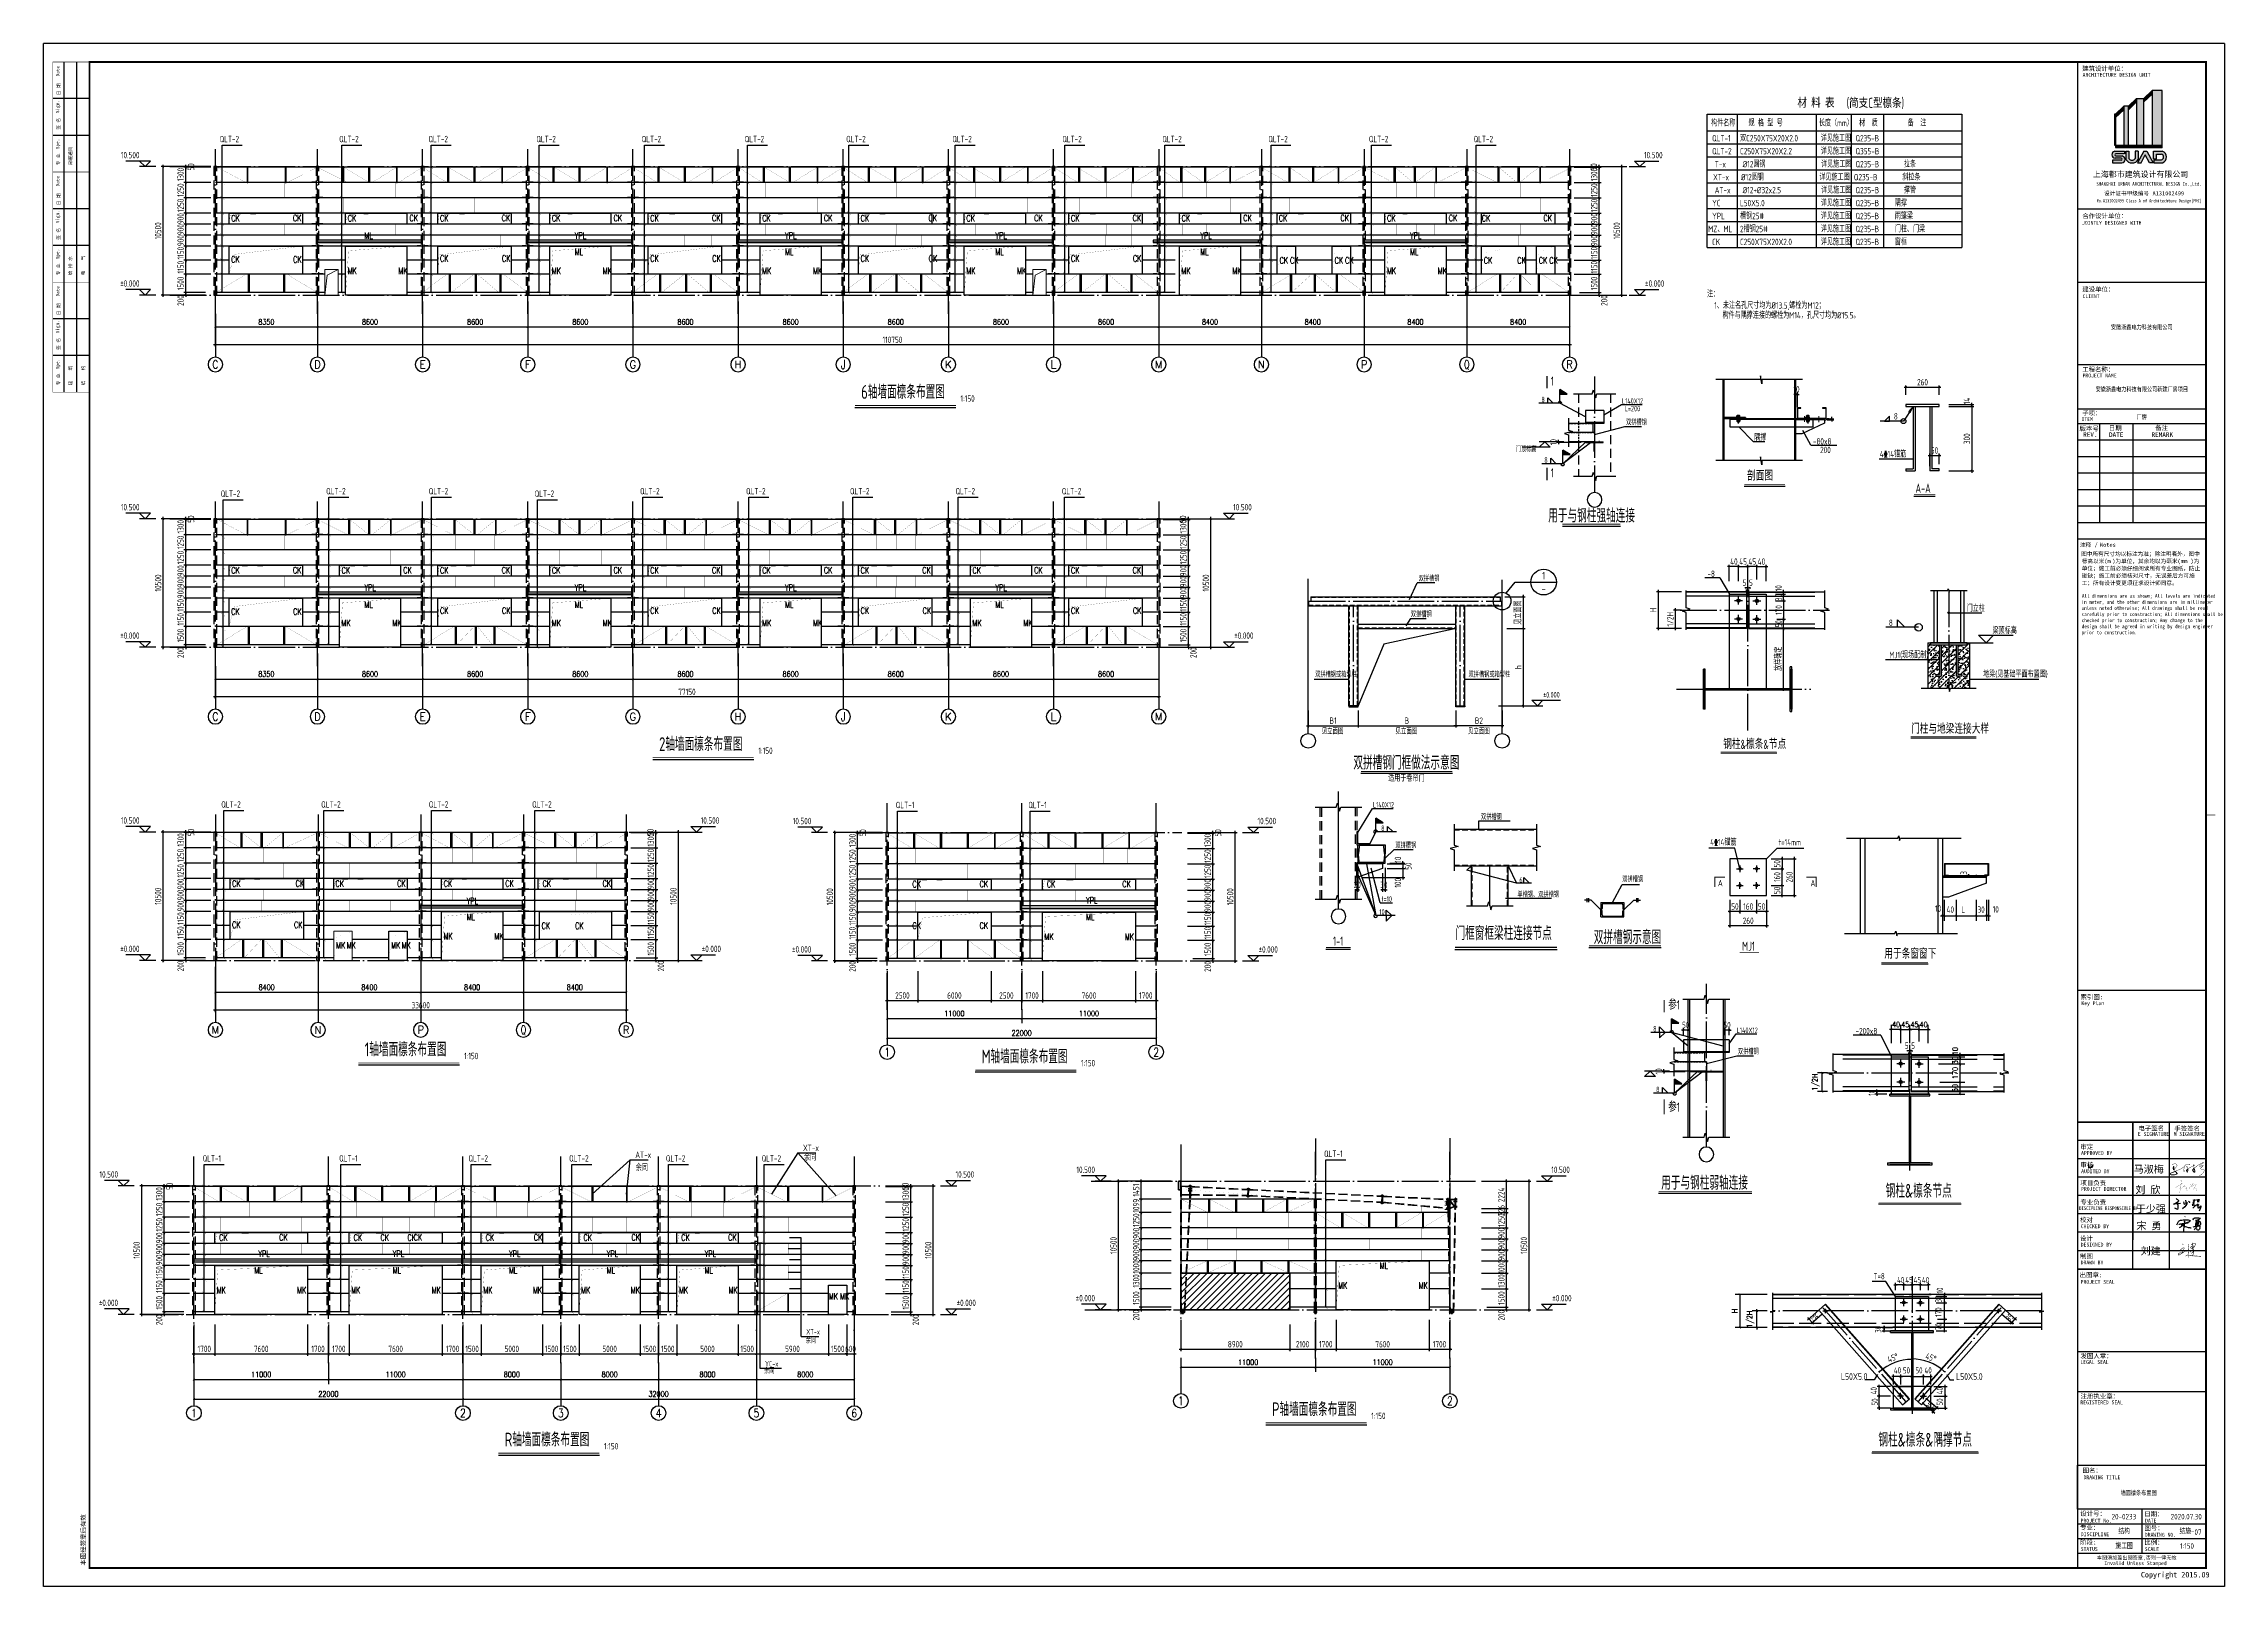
# Model space of a CAD drawing. Extents: x 899043 to 2598688, y -137197 to 211789.
# Drawn here: x 1825084 to 2003434, y 3985 to 130135 of the extents above; entities that cross this region are included whole.
import ezdxf
from ezdxf.enums import TextEntityAlignment as Align

# ---------------------------------------------------------------- set-up
doc = ezdxf.new("R2010")
doc.units = 0
doc.header["$LTSCALE"] = 1500
doc.header["$MEASUREMENT"] = 0
for name, pattern in [('ACAD_ISO02W100', [15, 12, -3]), ('CONTINOUS', [0]), ('DASH', [0.35, 0.25, -0.1]), ('DASHED', [0.75, 0.5, -0.25]), ('DOTE', [2.42, 2, -0.2, 0.02, -0.2]), ('x', [5, 3, -2])]:
    doc.linetypes.add(name, pattern=pattern)
for name, color, linetype in [('00-tk', 151, 'Continuous'), ('1', 2, 'Continuous'), ('ADIM', 8, 'Continuous'), ('AXIS', 3, 'Continuous'), ('AXIS_TEXT', 7, 'Continuous'), ('blu', 4, 'DASHED'), ('BOLT', 252, 'Continuous'), ('Boltx', 252, 'DASHED'), ('boun', 4, 'Continuous'), ('DIM', 3, 'Continuous'), ('DOTE', 1, 'Continuous'), ('GROUND', 253, 'Continuous'), ('HZ', 3, 'Continuous'), ('iicon', 7, 'Continuous'), ('NUM', 7, 'Continuous'), ('PUB_DIM', 3, 'Continuous'), ('PUB_TEXT', 7, 'Continuous'), ('PUB_TITLE', 4, 'Continuous'), ('Steel', 4, 'Continuous'), ('STEEL_DASH', 9, 'DASHED'), ('SYMB', 7, 'Continuous'), ('TDB_文字', 7, 'Continuous'), ('TECU', 1, 'Continuous'), ('TEXT', 7, 'Continuous'), ('THICK', 6, 'Continuous'), ('THIN', 7, 'Continuous'), ('WALL', 7, 'Continuous'), ('WELD', 7, 'Continuous'), ('WINDOW', 4, 'Continuous'), ('X', 2, 'x'), ('XIXIAN', 7, 'Continuous'), ('YEL', 2, 'Continuous'), ('图框外框__细线', 253, 'Continuous'), ('文字', 7, 'Continuous'), ('轴线', 9, 'Continuous')]:
    doc.layers.add(name, color=color, linetype=linetype)
for name, color, linetype, lineweight in [('10', 7, 'Continuous', 35), ('114', 2, 'Continuous', 18), ('116', 1, 'Continuous', 35), ('14', 2, 'Continuous', 35), ('TK-签名', 70, 'Continuous', 30), ('功能名称', 255, 'Continuous', 0), ('墙线__粗线', 7, 'Continuous', 18), ('字符串标注', 9, 'Continuous', 18), ('钢板标注', 9, 'Continuous', 18)]:
    doc.layers.add(name, color=color, linetype=linetype, lineweight=lineweight)
doc.styles.add('_TCH_AXIS', font='COMPLEX', dxfattribs={"bigfont": 'GBCBIG'})
doc.styles.add('_TCH_DIM', font='SIMPLEX', dxfattribs={"bigfont": 'GBCBIG'})
doc.styles.add('_TCH_DIM_T3', font='SIMPLEX', dxfattribs={"width": 0.705882, "bigfont": 'GBCBIG'})
doc.styles.add('COMPLEX', font='COMPLEX')
doc.styles.add('DS6FS', font='tssdeng.shx', dxfattribs={"width": 0.8, "bigfont": 'tssdchn.shx'})
doc.styles.add('DS6HT', font='simhei.ttf', dxfattribs={"width": 0.8})
doc.styles.add('FromPkpm', font='Pkpmeng', dxfattribs={"width": 0.7, "bigfont": 'hztxt'})
doc.styles.add('H1', font='')
doc.styles.add('TSSD_Axis', font='Complex.shx', dxfattribs={"width": 0.7, "bigfont": 'hztxt.shx'})
doc.styles.add('TSSD_Dimension', font='Tssdeng.shx', dxfattribs={"width": 0.7, "bigfont": 'hztxt.shx'})
doc.styles.add('TSSD_Label', font='Tssdeng.shx', dxfattribs={"width": 0.7, "bigfont": 'hztxt.shx'})
doc.styles.add('TSSD_Norm', font='Tssdeng.shx', dxfattribs={"bigfont": 'hztxt.shx'})
doc.styles.add('TSSD_Num', font='tssdeng.shx', dxfattribs={"width": 0.7, "bigfont": 'hztxt.shx'})
doc.styles.add('TSSD_Rein', font='Tssdeng.shx', dxfattribs={"width": 0.7, "bigfont": 'hztxt.shx'})
doc.styles.get('H1').set_extended_font_data('SimSun')
doc.dimstyles.new('_TCH_ARCH&&150', dxfattribs={"dimtxt": 446.25, "dimasz": 150, "dimexe": 375, "dimexo": 450, "dimgap": 189.375, "dimtad": 1, "dimdec": 0, "dimzin": 0, "dimdsep": 46, "dimtxsty": '_TCH_DIM_T3', "dimblk": 'ARCHTICK', "dimcen": 0.09, "dimclrt": 7, "dimazin": 2, "dimtfac": 1, "dimtdec": 0, "dimtix": 1, "dimtmove": 2, "dimatfit": 3, "dimfxl": 0, "dimtolj": 1, "dimtzin": 0, "dimarcsym": 0})
doc.dimstyles.new('TSSD_150_150', dxfattribs={"dimtxt": 525, "dimasz": 150, "dimexe": 150, "dimexo": 375, "dimgap": 150, "dimtad": 1, "dimdec": 0, "dimzin": 0, "dimdsep": 46, "dimtxsty": 'TSSD_Dimension', "dimblk": 'ARCHTICK', "dimblk1": 'ARCHTICK', "dimblk2": 'ARCHTICK', "dimcen": 0, "dimdle": 150, "dimclrt": 7, "dimadec": 0, "dimazin": 0, "dimtfac": 1, "dimtdec": 0, "dimtix": 1, "dimtmove": 2, "dimatfit": 3, "dimfxl": 0, "dimtolj": 1, "dimtzin": 0, "dimarcsym": 0})
doc.dimstyles.new('TSSD_20_150', dxfattribs={"dimtxt": 525, "dimasz": 150, "dimexe": 150, "dimexo": 375, "dimgap": 150, "dimtad": 1, "dimdec": 0, "dimlfac": 0.133333, "dimzin": 0, "dimdsep": 46, "dimtxsty": 'TSSD_Dimension', "dimblk": 'ARCHTICK', "dimblk1": 'ARCHTICK', "dimblk2": 'ARCHTICK', "dimcen": 0, "dimdle": 150, "dimclrt": 7, "dimadec": 0, "dimazin": 0, "dimtfac": 1, "dimtdec": 0, "dimtix": 1, "dimtmove": 2, "dimatfit": 3, "dimfxl": 0, "dimtolj": 1, "dimtzin": 0, "dimarcsym": 0})

msp = doc.modelspace()

# ---------------------------------------------------------------- texts
at = {"linetype": 'ByBlock', "style": 'TSSD_Dimension', "width": 0.7}
for s, height, p in [('隅撑', 524.87, (1964978.7, 97663.3)), ('-80x8', 524.87, (1969782.2, 97351.4)), ('200', 524.87, (1970371.2, 96647.7)), ('A', 524.9, (1962019.9, 61235)), ('A', 524.9, (1969591, 61235, 0))]:
    msp.add_text(s, height=height, dxfattribs=at).set_placement(p)
at = {"linetype": 'CONTINOUS', "style": 'TSSD_Dimension', "width": 0.7}
for s, p in [('-8', (1961156.2, 86524.8)), ('-200x8', (1973268.9, 49130.5))]:
    msp.add_text(s, height=524.87, dxfattribs=at).set_placement(p)
at = {"color": 7, "style": 'TSSD_Norm', "width": 0.7}
for s, p in [('T=8', (1974742.8, 29095.8)), ('40', (1976665.5, 28779.2)), ('45', (1977344.1, 28779.2)), ('45', (1978022.2, 28779.2)), ('40', (1978699.7, 28779.2)), ('40', (1976400.6, 21394.2)), ('50', (1977144.6, 21394.2)), ('50', (1978165.8, 21394.2)), ('40', (1978909.9, 21394.2))]:
    msp.add_text(s, height=508.12, dxfattribs=at).set_placement(p)
for s, rotation, p in [('30', 90, (1980301.3, 27199.9)), ('10', 90, (1980418, 27938.2)), ('30', 90, (1975371.6, 24714.3)), ('170', 90, (1980301.3, 26022.3)), ('70', 90, (1980301.3, 24933.6)), ('40', 90, (1975014.1, 19692)), ('40', 90, (1980411.7, 19692)), ('50', 90, (1975096.2, 18774.7)), ('35', 49.632593, (1979364.5, 18344.1)), ('50', 90, (1980411.7, 18774.7))]:
    msp.add_text(s, height=508.12, rotation=rotation, dxfattribs=at).set_placement(p)
at = {"linetype": 'CONTINOUS', "style": 'TSSD_Norm', "width": 0.7}
for p in [(1972076.6, 20693.1), (1981491, 20693.1)]:
    msp.add_text('L50X5.0', height=564.58, dxfattribs=at).set_placement(p, align=Align.BOTTOM_LEFT)
at = {"layer": '00-tk', "color": 0, "style": 'DS6HT', "width": 0.8}
msp.add_text('墙面檩条布置图', height=375, dxfattribs=at).set_placement((1996421.1, 11451.8), align=Align.CENTER)
at = {"layer": '1', "linetype": 'ByBlock', "style": 'TSSD_Dimension', "width": 0.7}
for s, height, p in [('8', 524.9, (1976402.5, 99395.5, 0)), ('4\x8414锚筋', 524.87, (1975254.2, 96308.8, 0)), ('门立柱', 524.87, (1982357.9, 83688.2, 0)), ('8', 524.9, (1975993.9, 82518.5, 0)), ('梁顶标高', 524.87, (1984468.8, 81874.1, 0)), ('MJ1(现场配制)', 524.87, (1976028.5, 79881.4, 0)), ('地梁(见基础平面布置图)', 524.869, (1983704.9, 78315.4, 0)), ('4\x8414锚筋', 524.87, (1961381.1, 64569.9)), ('t=14mm', 524.87, (1966964.3, 64569.9))]:
    msp.add_text(s, height=height, dxfattribs=at).set_placement(p)
at = {"layer": 'NUM', "style": 'TSSD_Dimension', "width": 0.7}
for s, height, p in [('6轴墙面檩条布置图', 1125, (1891945.6, 100754.1)), ('1:150', 525, (1900068.6, 100692.5)), ('2轴墙面檩条布置图', 1125, (1875418.6, 71959.1)), ('1:150', 525, (1883541.6, 71897.5)), ('门框窗框梁柱连接节点', 1125, (1940555.1, 56490.4)), ('1轴墙面檩条布置图', 1125, (1851342.3, 46996.1)), ('1:150', 525, (1859465.3, 46934.5)), ('M轴墙面檩条布置图', 1125, (1901792.3, 46415)), ('1:150', 525, (1909915.3, 46353.4)), ('P轴墙面檩条布置图', 1125, (1925541.6, 17566.3)), ('1:150', 525, (1933664.6, 17504.7)), ('R轴墙面檩条布置图', 1125, (1862791, 15089.1)), ('1:150', 525, (1870914, 15027.5))]:
    msp.add_text(s, height=height, dxfattribs=at).set_placement(p, align=Align.BOTTOM_LEFT)
for s, p in [('用于与钢柱强轴连接', (1951682.8, 90977.1)), ('双拼槽钢门框做法示意图', (1936533, 70773.9)), ('双拼槽钢示意图', (1954617.4, 56503.7)), ('用于与钢柱弱轴连接', (1960923.6, 36421.9))]:
    msp.add_text(s, height=1125, dxfattribs=at).set_placement(p, align=Align.CENTER)
at = {"layer": 'NUM', "color": 4, "style": 'TSSD_Norm', "width": 0.7}
msp.add_text('1-1', height=750, dxfattribs=at).set_placement((1930953.8, 56369), align=Align.CENTER)
at = {"layer": 'NUM', "style": 'TSSD_Dimension', "width": 0.7}
for s, p in [('钢柱&檩条节点', (1975737.8, 35765.6)), ('钢柱&檩条&隅撑节点', (1975137, 15408.4))]:
    msp.add_text(s, height=1125, dxfattribs=at).set_placement(p)
at = {"layer": 'PUB_TEXT'}
for s, height, style, width, p in [('CK', 525, '_TCH_DIM', 0.705882, (1840425.2, 115593.7)), ('CK', 525, '_TCH_DIM', 0.705882, (1845468.6, 115606.7)), ('CK', 525, '_TCH_DIM', 0.705882, (1849953.9, 115593.7)), ('CK', 525, '_TCH_DIM', 0.705882, (1854997.3, 115606.7)), ('CK', 525, '_TCH_DIM', 0.705882, (1857500.2, 115593.7)), ('CK', 525, '_TCH_DIM', 0.705882, (1862543.6, 115606.7)), ('CK', 525, '_TCH_DIM', 0.705882, (1866650.2, 115593.7)), ('CK', 525, '_TCH_DIM', 0.705882, (1871693.6, 115606.7)), ('CK', 525, '_TCH_DIM', 0.705882, (1874700.2, 115593.7)), ('CK', 525, '_TCH_DIM', 0.705882, (1879743.6, 115606.7)), ('CK', 525, '_TCH_DIM', 0.705882, (1883850.2, 115593.7)), ('CK', 525, '_TCH_DIM', 0.705882, (1888893.6, 115606.7)), ('CK', 525, '_TCH_DIM', 0.705882, (1891900.2, 115593.7)), ('CK', 525, '_TCH_DIM', 0.705882, (1897443.6, 115606.7)), ('CK', 525, '_TCH_DIM', 0.705882, (1900550.2, 115593.7)), ('CK', 525, '_TCH_DIM', 0.705882, (1906093.6, 115606.7)), ('CK', 525, '_TCH_DIM', 0.705882, (1909100.2, 115593.7)), ('CK', 525, '_TCH_DIM', 0.705882, (1914143.6, 115606.7)), ('CK', 525, '_TCH_DIM', 0.705882, (1918150.2, 115593.7)), ('CK', 525, '_TCH_DIM', 0.705882, (1923193.6, 115606.7)), ('CK', 525, '_TCH_DIM', 0.705882, (1926100.2, 115593.7)), ('CK', 525, '_TCH_DIM', 0.705882, (1931143.6, 115606.7)), ('CK', 525, '_TCH_DIM', 0.705882, (1934950.2, 115593.7)), ('CK', 525, '_TCH_DIM', 0.705882, (1939993.6, 115606.7)), ('CK', 525, '_TCH_DIM', 0.705882, (1942700.2, 115593.7)), ('CK', 525, '_TCH_DIM', 0.705882, (1947743.6, 115606.7)), ('ML', 525, '_TCH_DIM', 0.705882, (1851324.8, 114179.2)), ('YPL', 525, '_TCH_DIM', 0.705882, (1868524.8, 114179.2)), ('YPL', 525, '_TCH_DIM', 0.705882, (1885724.8, 114179.2)), ('YPL', 525, '_TCH_DIM', 0.705882, (1902924.8, 114179.2)), ('YPL', 525, '_TCH_DIM', 0.705882, (1919674.8, 114179.2)), ('YPL', 525, '_TCH_DIM', 0.705882, (1936824.8, 114179.2)), ('CK', 525, '_TCH_DIM', 0.705882, (1840416.8, 112226.1)), ('CK', 525, '_TCH_DIM', 0.705882, (1845485.4, 112222.1)), ('CK', 525, '_TCH_DIM', 0.705882, (1857500.2, 112299.2)), ('CK', 525, '_TCH_DIM', 0.705882, (1862566.2, 112299.2)), ('ML', 525, '_TCH_DIM', 0.705882, (1868524.8, 112844.2)), ('CK', 525, '_TCH_DIM', 0.705882, (1874700.2, 112299.2)), ('CK', 525, '_TCH_DIM', 0.705882, (1879766.2, 112299.2)), ('ML', 525, '_TCH_DIM', 0.705882, (1885724.8, 112844.2)), ('CK', 525, '_TCH_DIM', 0.705882, (1891900.2, 112299.2)), ('CK', 525, '_TCH_DIM', 0.705882, (1897466.2, 112299.2)), ('ML', 525, '_TCH_DIM', 0.705882, (1902924.8, 112844.2)), ('CK', 525, '_TCH_DIM', 0.705882, (1909100.2, 112299.2)), ('CK', 525, '_TCH_DIM', 0.705882, (1914166.2, 112299.2)), ('ML', 525, '_TCH_DIM', 0.705882, (1919674.8, 112844.2)), ('CK', 525, '_TCH_DIM', 0.705882, (1926159.9, 112142.6)), ('CK', 525, '_TCH_DIM', 0.705882, (1927015.9, 112142.6)), ('CK', 525, '_TCH_DIM', 0.705882, (1930659.9, 112142.6)), ('CK', 525, '_TCH_DIM', 0.705882, (1931515.9, 112142.6)), ('ML', 525, '_TCH_DIM', 0.705882, (1936824.8, 112844.2)), ('CK', 525, '_TCH_DIM', 0.705882, (1942859.9, 112142.6)), ('CK', 525, '_TCH_DIM', 0.705882, (1945603.9, 112142.6)), ('CK', 525, '_TCH_DIM', 0.705882, (1947359.9, 112142.6)), ('CK', 525, '_TCH_DIM', 0.705882, (1948215.9, 112142.6)), ('MK', 525, '_TCH_DIM', 0.705882, (1849941.8, 111296.6)), ('MK', 525, '_TCH_DIM', 0.705882, (1854103.9, 111292.6)), ('MK', 525, '_TCH_DIM', 0.705882, (1866641.8, 111296.6)), ('MK', 525, '_TCH_DIM', 0.705882, (1870803.9, 111292.6)), ('MK', 525, '_TCH_DIM', 0.705882, (1883841.8, 111296.6)), ('MK', 525, '_TCH_DIM', 0.705882, (1888003.9, 111292.6)), ('MK', 525, '_TCH_DIM', 0.705882, (1900541.8, 111296.6)), ('MK', 525, '_TCH_DIM', 0.705882, (1904703.9, 111292.6)), ('MK', 525, '_TCH_DIM', 0.705882, (1918141.8, 111296.6)), ('MK', 525, '_TCH_DIM', 0.705882, (1922303.9, 111292.6)), ('MK', 525, '_TCH_DIM', 0.705882, (1934941.8, 111296.6)), ('MK', 525, '_TCH_DIM', 0.705882, (1939103.9, 111292.6)), ('注：', 524.87, 'TSSD_Dimension', 0.7, (1961122.7, 109398.6)), ('1、未注名孔尺寸均为%%C13.5,螺栓为M12；', 524.869, 'TSSD_Dimension', 0.7, (1961712.6, 108465.1)), ('构件与隅撑连接的螺栓为M14，孔尺寸均为%%C15.5。', 524.869, 'TSSD_Dimension', 0.7, (1962390.4, 107659)), ('CK', 525, '_TCH_DIM', 0.705882, (1840425.2, 86798.7)), ('CK', 525, '_TCH_DIM', 0.705882, (1845468.6, 86811.7)), ('CK', 525, '_TCH_DIM', 0.705882, (1849450.2, 86798.7)), ('YPL', 525, '_TCH_DIM', 0.705882, (1851324.8, 85384.2)), ('CK', 525, '_TCH_DIM', 0.705882, (1854493.6, 86811.7)), ('CK', 525, '_TCH_DIM', 0.705882, (1857500.2, 86798.7)), ('CK', 525, '_TCH_DIM', 0.705882, (1862543.6, 86811.7)), ('CK', 525, '_TCH_DIM', 0.705882, (1866650.2, 86798.7)), ('YPL', 525, '_TCH_DIM', 0.705882, (1868524.8, 85384.2)), ('CK', 525, '_TCH_DIM', 0.705882, (1871693.6, 86811.7)), ('CK', 525, '_TCH_DIM', 0.705882, (1874700.2, 86798.7)), ('CK', 525, '_TCH_DIM', 0.705882, (1879743.6, 86811.7)), ('CK', 525, '_TCH_DIM', 0.705882, (1883850.2, 86798.7)), ('YPL', 525, '_TCH_DIM', 0.705882, (1885724.8, 85384.2)), ('CK', 525, '_TCH_DIM', 0.705882, (1888893.6, 86811.7)), ('CK', 525, '_TCH_DIM', 0.705882, (1891900.2, 86798.7)), ('CK', 525, '_TCH_DIM', 0.705882, (1896943.6, 86811.7)), ('CK', 525, '_TCH_DIM', 0.705882, (1901050.2, 86798.7)), ('YPL', 525, '_TCH_DIM', 0.705882, (1902924.8, 85384.2)), ('CK', 525, '_TCH_DIM', 0.705882, (1906093.6, 86811.7)), ('CK', 525, '_TCH_DIM', 0.705882, (1909100.2, 86798.7)), ('CK', 525, '_TCH_DIM', 0.705882, (1914143.6, 86811.7)), ('CK', 525, '_TCH_DIM', 0.705882, (1840416.8, 83431.1)), ('CK', 525, '_TCH_DIM', 0.705882, (1845485.4, 83427.1)), ('ML', 525, '_TCH_DIM', 0.705882, (1851324.8, 84000.4)), ('CK', 525, '_TCH_DIM', 0.705882, (1857500.2, 83504.2)), ('CK', 525, '_TCH_DIM', 0.705882, (1862566.2, 83504.2)), ('ML', 525, '_TCH_DIM', 0.705882, (1868524.8, 84000.4)), ('CK', 525, '_TCH_DIM', 0.705882, (1874700.2, 83504.2)), ('CK', 525, '_TCH_DIM', 0.705882, (1879766.2, 83504.2)), ('ML', 525, '_TCH_DIM', 0.705882, (1885724.8, 84000.4)), ('CK', 525, '_TCH_DIM', 0.705882, (1891900.2, 83504.2)), ('CK', 525, '_TCH_DIM', 0.705882, (1896966.2, 83504.2)), ('ML', 525, '_TCH_DIM', 0.705882, (1902924.8, 84000.4)), ('CK', 525, '_TCH_DIM', 0.705882, (1909100.2, 83504.2)), ('CK', 525, '_TCH_DIM', 0.705882, (1914166.2, 83504.2)), ('MK', 525, '_TCH_DIM', 0.705882, (1849441.8, 82501.6)), ('MK', 525, '_TCH_DIM', 0.705882, (1853603.9, 82497.6)), ('MK', 525, '_TCH_DIM', 0.705882, (1866641.8, 82501.6)), ('MK', 525, '_TCH_DIM', 0.705882, (1870803.9, 82497.6)), ('MK', 525, '_TCH_DIM', 0.705882, (1883841.8, 82501.6)), ('MK', 525, '_TCH_DIM', 0.705882, (1888003.9, 82497.6)), ('MK', 525, '_TCH_DIM', 0.705882, (1901041.8, 82501.6)), ('MK', 525, '_TCH_DIM', 0.705882, (1905203.9, 82497.6)), ('CK', 525, '_TCH_DIM', 0.705882, (1840499.7, 61184.7)), ('CK', 525, '_TCH_DIM', 0.705882, (1845693.6, 61197.7)), ('CK', 525, '_TCH_DIM', 0.705882, (1848950.2, 61184.7)), ('CK', 525, '_TCH_DIM', 0.705882, (1853993.6, 61197.7)), ('CK', 525, '_TCH_DIM', 0.705882, (1857800.2, 61184.7)), ('CK', 525, '_TCH_DIM', 0.705882, (1862843.6, 61197.7)), ('CK', 525, '_TCH_DIM', 0.705882, (1865886.6, 61184.7)), ('CK', 525, '_TCH_DIM', 0.705882, (1870793.6, 61197.7)), ('CK', 525, '_TCH_DIM', 0.705882, (1896131, 61140.2)), ('CK', 525, '_TCH_DIM', 0.705882, (1901625.1, 61153.2)), ('CK', 525, '_TCH_DIM', 0.705882, (1907131, 61140.2)), ('CK', 525, '_TCH_DIM', 0.705882, (1913295.6, 61153.2)), ('YPL', 525, '_TCH_DIM', 0.705882, (1859674.8, 59770.1)), ('ML', 525, '_TCH_DIM', 0.705882, (1859674.8, 58456.9)), ('YPL', 525, '_TCH_DIM', 0.705882, (1910331.9, 59825.6)), ('ML', 525, '_TCH_DIM', 0.705882, (1910331.9, 58465.4)), ('CK', 525, '_TCH_DIM', 0.705882, (1840491.4, 57817.1)), ('CK', 525, '_TCH_DIM', 0.705882, (1845560, 57813.1)), ('MK', 525, '_TCH_DIM', 0.705882, (1857791.8, 56887.6)), ('MK', 525, '_TCH_DIM', 0.705882, (1861953.9, 56883.6)), ('CK', 525, '_TCH_DIM', 0.705882, (1865809.9, 57733.6)), ('CK', 525, '_TCH_DIM', 0.705882, (1868553.9, 57733.6)), ('CK', 525, '_TCH_DIM', 0.705882, (1896131, 57740.2)), ('CK', 525, '_TCH_DIM', 0.705882, (1901625.1, 57753.2)), ('MK', 525, '_TCH_DIM', 0.705882, (1906936.2, 56843.1)), ('MK', 525, '_TCH_DIM', 0.705882, (1913512.7, 56839.1)), ('MK', 525, '_TCH_DIM', 0.705882, (1849009.9, 56133.6)), ('MK', 525, '_TCH_DIM', 0.705882, (1849865.9, 56133.6)), ('MK', 525, '_TCH_DIM', 0.705882, (1853509.9, 56133.6)), ('MK', 525, '_TCH_DIM', 0.705882, (1854365.9, 56133.6)), ('CK', 525, '_TCH_DIM', 0.705882, (1839435.3, 32244)), ('CK', 525, '_TCH_DIM', 0.705882, (1844342.3, 32257)), ('CK', 525, '_TCH_DIM', 0.705882, (1850435.3, 32244)), ('CK', 525, '_TCH_DIM', 0.705882, (1852635.3, 32244)), ('CK', 525, '_TCH_DIM', 0.705882, (1854835.3, 32244)), ('CK', 525, '_TCH_DIM', 0.705882, (1855342.3, 32257)), ('CK', 525, '_TCH_DIM', 0.705882, (1861235.3, 32244)), ('CK', 525, '_TCH_DIM', 0.705882, (1865168.7, 32257)), ('CK', 525, '_TCH_DIM', 0.705882, (1869235.3, 32244)), ('CK', 525, '_TCH_DIM', 0.705882, (1873156.3, 32257)), ('CK', 525, '_TCH_DIM', 0.705882, (1877235.3, 32244)), ('CK', 525, '_TCH_DIM', 0.705882, (1881067.2, 32257)), ('YPL', 525, '_TCH_DIM', 0.705882, (1842636.2, 30929.5)), ('YPL', 525, '_TCH_DIM', 0.705882, (1853636.2, 30929.5)), ('YPL', 525, '_TCH_DIM', 0.705882, (1863136.2, 30929.5)), ('YPL', 525, '_TCH_DIM', 0.705882, (1871136.2, 30929.5)), ('YPL', 525, '_TCH_DIM', 0.705882, (1879136.2, 30929.5)), ('ML', 525, '_TCH_DIM', 0.705882, (1934354.4, 29950.2)), ('ML', 525, '_TCH_DIM', 0.705882, (1842310.7, 29569.2)), ('ML', 525, '_TCH_DIM', 0.705882, (1853636.2, 29569.2)), ('ML', 525, '_TCH_DIM', 0.705882, (1863136.2, 29569.2)), ('ML', 525, '_TCH_DIM', 0.705882, (1871136.2, 29569.2)), ('ML', 525, '_TCH_DIM', 0.705882, (1879136.2, 29569.2)), ('MK', 525, '_TCH_DIM', 0.705882, (1930958.6, 28327.9)), ('MK', 525, '_TCH_DIM', 0.705882, (1937535.2, 28323.9)), ('MK', 525, '_TCH_DIM', 0.705882, (1839240.5, 27946.9)), ('MK', 525, '_TCH_DIM', 0.705882, (1845817.1, 27942.9)), ('MK', 525, '_TCH_DIM', 0.705882, (1850240.5, 27946.9)), ('MK', 525, '_TCH_DIM', 0.705882, (1856817.1, 27942.9)), ('MK', 525, '_TCH_DIM', 0.705882, (1861040.5, 27946.9)), ('MK', 525, '_TCH_DIM', 0.705882, (1865100.5, 27942.9)), ('MK', 525, '_TCH_DIM', 0.705882, (1869040.5, 27946.9)), ('MK', 525, '_TCH_DIM', 0.705882, (1873100.5, 27942.9)), ('MK', 525, '_TCH_DIM', 0.705882, (1877040.5, 27946.9)), ('MK', 525, '_TCH_DIM', 0.705882, (1881100.5, 27942.9)), ('MK', 525, '_TCH_DIM', 0.705882, (1889303.3, 27442.9)), ('MK', 525, '_TCH_DIM', 0.705882, (1890226.4, 27442.9))]:
    msp.add_text(s, height=height, dxfattribs=dict(at, style=style, width=width)).set_placement(p)
at = {"layer": 'PUB_TEXT', "color": 7, "style": 'TSSD_Dimension', "width": 0.7}
for s, p in [('剖面图', (1964395.2, 94413.6)), ('A-A', (1978172.9, 93404.5, 0)), ('钢柱&檩条&节点', (1962451.1, 72460.2)), ('门柱与地梁连接大样', (1977811, 73716, 0)), ('MJ1', (1963996.1, 55956.2, 0)), ('用于条窗窗下', (1975629.2, 55321.6))]:
    msp.add_text(s, height=749.81, dxfattribs=at).set_placement(p)
at = {"layer": 'PUB_TITLE', "color": 7, "linetype": 'ByBlock', "style": 'TSSD_Dimension', "width": 0.7}
msp.add_text('3', height=524.9, rotation=90, dxfattribs=at).set_placement((1982376.2, 62177.4))
for s, height, p in [('10', 524.87, (1979766.3, 59145.3)), ('40', 524.87, (1980715.2, 59061.9)), ('L', 524.9, (1981917.9, 59068.8)), ('30', 524.87, (1983244.1, 59061.9)), ('10', 524.87, (1984481.6, 59082.8))]:
    msp.add_text(s, height=height, dxfattribs=at).set_placement(p)
at = {"layer": 'TEXT', "style": 'TSSD_Label', "width": 0.7}
for s, p in [('8', (1947576.2, 100807.4)), ('L140X12', (1954162.4, 100689.3)), ('L=200', (1954398.5, 100066.7)), ('双拼槽钢', (1954500, 98940.8)), ('8', (1947815.6, 95854)), ('L140X12', (1933798.7, 67673.2)), ('8', (1934476, 65751.8)), ('双拼槽钢', (1942636, 66677.2)), ('双拼槽钢', (1935641.5, 64350.1)), ('6', (1945774.7, 61524.2)), ('双拼槽钢', (1954191.8, 61579.6)), ('10', (1934325.1, 58913.8)), ('t=10', (1934490, 59968.9)), ('8', (1956721, 49351.8)), ('L140X12', (1963546.8, 49233.8)), ('双拼槽钢', (1963644.8, 47485.3)), ('8', (1956960.4, 44398.4))]:
    msp.add_text(s, height=450, dxfattribs=at).set_placement(p)
at = {"layer": 'TEXT', "ltscale": 99, "style": 'TSSD_Rein', "width": 0.7}
for s, p in [('双拼槽钢', (1937542.6, 86173.7)), ('双拼槽钢', (1936897.5, 83243.6)), ('双拼槽钢或箱型柱', (1929075.8, 78326.2)), ('双拼槽钢或箱型柱', (1941615.1, 78326.2)), ('单槽钢、双拼槽钢', (1945617.4, 60331.8))]:
    msp.add_text(s, height=450, dxfattribs=at).set_placement(p)
at = {"layer": 'TEXT', "style": 'TSSD_Label', "width": 0.7}
msp.add_text('%%p0.000', height=450, dxfattribs=at).set_placement((1949076.1, 76528.2), align=Align.BOTTOM_RIGHT)
at = {"layer": 'TEXT', "ltscale": 99, "style": 'TSSD_Rein', "width": 0.7}
for p in [(1930500.4, 73669.3), (1936533, 73669.3), (1942462.3, 73669.3)]:
    msp.add_text('见立面图', height=468.75, dxfattribs=at).set_placement(p, align=Align.CENTER)
at = {"layer": 'THICK', "style": 'TSSD_Rein', "width": 0.7}
for s, p in [('1', (1948355.7, 102166.1)), ('1', (1948355.7, 94662.5)), ('参1', (1957943.9, 51155.4)), ('参1', (1957943.9, 42803.8))]:
    msp.add_text(s, height=750, dxfattribs=at).set_placement(p)
at = {"layer": 'THIN', "style": 'TSSD_Label', "width": 0.7}
for s, height, p in [('10.500', 525, (1832926.7, 120602.6)), ('QLT-2', 525, (1841070.3, 121913.3)), ('QLT-2', 525, (1850850.6, 121913.3)), ('QLT-2', 525, (1858151.2, 121913.3)), ('QLT-2', 525, (1866974.5, 121913.3)), ('QLT-2', 525, (1875589.9, 121913.3)), ('QLT-2', 525, (1884014.5, 121913.3)), ('QLT-2', 525, (1892316.7, 121913.3)), ('QLT-2', 525, (1900993.8, 121913.3)), ('QLT-2', 525, (1909987.8, 121913.3)), ('QLT-2', 525, (1918165, 121913.3)), ('QLT-2', 525, (1926835.9, 121913.3)), ('QLT-2', 525, (1935061.3, 121913.3)), ('QLT-2', 525, (1943623.9, 121913.3)), ('%%p0.000', 525, (1832926.7, 110102.6)), ('门顶标高', 450, (1947177.7, 96609.6)), ('QLT-2', 525, (1841151.4, 92918.3)), ('QLT-2', 525, (1849783.4, 93118.3)), ('QLT-2', 525, (1858174.5, 93118.3)), ('QLT-2', 525, (1866839, 92918.3)), ('QLT-2', 525, (1875459.9, 93118.3)), ('QLT-2', 525, (1884126.6, 93118.3)), ('QLT-2', 525, (1892627.6, 93118.3)), ('QLT-2', 525, (1901255.1, 93118.3)), ('QLT-2', 525, (1909949.3, 93118.3)), ('10.500', 525, (1832926.7, 91807.6)), ('%%p0.000', 525, (1832926.7, 81307.6)), ('QLT-2', 525, (1841205.3, 67504.3)), ('QLT-2', 525, (1849377.9, 67504.3)), ('QLT-2', 525, (1858182.9, 67504.3)), ('QLT-2', 525, (1866631.7, 67504.3)), ('QLT-1', 525, (1896294.9, 67459.8)), ('QLT-1', 525, (1907130.1, 67459.8)), ('QLT-1', 525, (1839599.3, 38563.6)), ('QLT-1', 525, (1850771.5, 38563.6)), ('QLT-2', 525, (1861424.2, 38563.6)), ('QLT-2', 525, (1869655.8, 38563.6)), ('QLT-2', 525, (1877568.6, 38563.6)), ('QLT-2', 525, (1885395.2, 38563.6)), ('QLT-1', 525, (1931317.4, 38944.6))]:
    msp.add_text(s, height=height, dxfattribs=at).set_placement(p, align=Align.BOTTOM_RIGHT)
for s, rotation, p in [('10.500', 360, (1957491.7, 120602.6)), ('%%p0.000', 360, (1957633.1, 110102.6)), ('10.500', 360, (1923891.7, 91807.6)), ('%%p0.000', 360, (1924033.1, 81307.6)), ('10.500', 0, (1832926.7, 66193.5)), ('10.500', 360, (1880341.7, 66193.5)), ('10.500', 0, (1887871.1, 66149.1)), ('10.500', 360, (1925883.1, 66149.1)), ('%%p0.000', 0, (1832926.7, 55693.5)), ('%%p0.000', 360, (1880483.1, 55693.5)), ('%%p0.000', 0, (1887871.1, 55649.1)), ('%%p0.000', 360, (1926024.4, 55649.1)), ('10.500', 0, (1831175.4, 37252.9)), ('10.500', 360, (1901187.4, 37252.9)), ('10.500', 0, (1911069.7, 37633.8)), ('10.500', 360, (1949905.5, 37633.8)), ('%%p0.000', 0, (1831175.4, 26752.9)), ('%%p0.000', 360, (1901328.7, 26752.9)), ('%%p0.000', 0, (1911069.7, 27133.8)), ('%%p0.000', 360, (1950046.8, 27133.8))]:
    msp.add_text(s, height=525, rotation=rotation, dxfattribs=at).set_placement(p, align=Align.BOTTOM_RIGHT)
msp.add_text('适用于卷帘门', height=525, dxfattribs=at).set_placement((1936533, 69803.6), align=Align.CENTER)
for s, p in [('AT-x', (1873475.6, 39017.7)), ('XT-x', (1887191.1, 39580.9)), ('余同', (1887267, 38808.3)), ('余同', (1873508.4, 37947.4))]:
    msp.add_text(s, height=525, dxfattribs=at).set_placement(p)
at = {"layer": '功能名称', "color": 7, "style": 'DS6FS', "width": 0.8}
msp.add_text('07', height=450, dxfattribs=at).set_placement((2001276, 8193.2), align=Align.CENTER)
at = {"layer": '文字', "width": 0.7}
for s, height, style, p in [('材 料 表', 824.79, 'TSSD_Dimension', (1968512.2, 124885.6)), ('构件名称', 524.87, 'TSSD_Dimension', (1961460.8, 123382.1)), ('规 格 型 号', 524.87, 'TSSD_Dimension', (1964512.4, 123382.1)), ('长度（mm）', 524.87, 'TSSD_Dimension', (1970271.2, 123382.1)), ('材  质', 524.87, 'TSSD_Dimension', (1973555.2, 123382.1)), ('备  注', 524.87, 'TSSD_Dimension', (1977526.1, 123382.1)), ('QLT-1', 524.87, 'TSSD_Dimension', (1961539.8, 122136.5)), ('QLT-2', 524.87, 'TSSD_Dimension', (1961539.8, 121076.6)), ('双C250X75X20X2.0', 524.869, 'TSSD_Dimension', (1963823.3, 122136.5)), ('C250X75X20X2.2', 524.869, 'TSSD_Dimension', (1963823.3, 121076.6)), ('详见施工图', 524.87, 'TSSD_Dimension', (1970421.6, 122136.5)), ('详见施工图', 524.87, 'TSSD_Dimension', (1970421.6, 121076.6)), ('Q235-B', 524.87, 'TSSD_Dimension', (1973266.9, 122136.5)), ('Q355-B', 524.87, 'TSSD_Dimension', (1973266.9, 121076.6)), ('T-x', 525, 'TSSD_Norm', (1961753.6, 120015.8)), ('%%C12圆钢', 525, 'TSSD_Norm', (1963906.8, 118954.7)), ('%%C12圆钢', 525, 'TSSD_Norm', (1964039.7, 120015.8)), ('详见施工图', 525, 'TSSD_Norm', (1970314.2, 118954.7)), ('详见施工图', 525, 'TSSD_Norm', (1970447.1, 120015.8)), ('Q235-B', 525, 'TSSD_Norm', (1973268.3, 120015.8)), ('斜拉条', 525, 'TSSD_Norm', (1977090.4, 118954.7)), ('拉条', 525, 'TSSD_Norm', (1977223.3, 120015.8)), ('XT-x', 525, 'TSSD_Norm', (1961620.7, 118954.7)), ('AT-x', 525, 'TSSD_Norm', (1961753.6, 117893.6)), ('%%C12+%%C32x2.5', 525, 'TSSD_Norm', (1964039.7, 117893.6)), ('详见施工图', 525, 'TSSD_Norm', (1970447.1, 117893.6)), ('Q235-B', 525, 'TSSD_Norm', (1973135.4, 118954.7)), ('Q235-B', 525, 'TSSD_Norm', (1973268.3, 117893.6)), ('撑管', 525, 'TSSD_Norm', (1977223.3, 117893.6)), ('YC', 524.87, 'TSSD_Dimension', (1961539.8, 116837.1)), ('YPL', 524.87, 'TSSD_Dimension', (1961539.8, 115777.3)), ('槽钢25#', 524.87, 'TSSD_Dimension', (1963823.3, 115777.3)), ('L50X5.0', 524.87, 'TSSD_Dimension', (1963823.3, 116837.1)), ('详见施工图', 524.87, 'TSSD_Dimension', (1970421.6, 116837.1)), ('详见施工图', 524.87, 'TSSD_Dimension', (1970421.6, 115777.3)), ('Q235-B', 524.87, 'TSSD_Dimension', (1973266.9, 116837.1)), ('Q235-B', 524.87, 'TSSD_Dimension', (1973266.9, 115777.3)), ('雨篷梁', 524.87, 'TSSD_Dimension', (1976480.2, 115777.3)), ('隅撑', 524.87, 'TSSD_Dimension', (1976480.2, 116837.1)), ('MZ、ML', 524.87, 'TSSD_Dimension', (1961215.8, 114717.4)), ('CK', 524.87, 'TSSD_Dimension', (1961539.8, 113657.5)), ('2槽钢25#', 524.87, 'TSSD_Dimension', (1963823.3, 114717.4)), ('C250X75X20X2.0', 524.869, 'TSSD_Dimension', (1963823.3, 113657.5)), ('详见施工图', 524.87, 'TSSD_Dimension', (1970421.6, 114717.4)), ('详见施工图', 524.87, 'TSSD_Dimension', (1970421.6, 113657.5)), ('Q235-B', 524.87, 'TSSD_Dimension', (1973266.9, 114717.4)), ('Q235-B', 524.87, 'TSSD_Dimension', (1973266.9, 113657.5)), ('窗框', 524.87, 'TSSD_Dimension', (1976480.2, 113657.5)), ('门柱、门梁', 524.87, 'TSSD_Dimension', (1976480.2, 114717.4)), ('XT-x', 450, 'TSSD_Norm', (1887457.2, 24579.7)), ('余同', 450, 'TSSD_Norm', (1887413.2, 23874.8)), ('余同', 450, 'TSSD_Norm', (1883998.4, 21374.4)), ('YC-x', 450, 'TSSD_Norm', (1884084.5, 21967.1))]:
    msp.add_text(s, height=height, dxfattribs=dict(at, style=style)).set_placement(p)
at = {"layer": '文字', "color": 1, "style": 'TSSD_Dimension', "width": 0.7}
msp.add_text('(简支C型檩条)', height=824.79, dxfattribs=at).set_placement((1972538, 124877.9))

# ---------------------------------------------------------------- blocks, each defined once
blk = doc.blocks.new('_ArchTick')
at = {"color": 0, "linetype": 'ByBlock', "const_width": 0.4}
blk.add_lwpolyline([(-0.5, -0.5), (0.5, 0.5)], dxfattribs=at)
blk = doc.blocks.new('*D345')
at = {"layer": 'AXIS', "color": 0, "lineweight": -2}
for p, q in [((1839127, 109057), (1839127, 106595)), ((1847477, 109057), (1847477, 106595)), ((1839127, 106970), (1847477, 106970))]:
    blk.add_line(p, q, dxfattribs=at)
at = {"layer": 'Defpoints', "color": 0}
for p in [(1839127, 109507), (1847477, 109507), (1847477, 106970)]:
    blk.add_point(p, dxfattribs=at)
at = {"layer": 'AXIS', "color": 0, "lineweight": -2, "xscale": 150, "yscale": 150, "zscale": 150, "rotation": 180}
blk.add_blockref('_ArchTick', (1839127, 106970), dxfattribs=at)
at = {"layer": 'AXIS', "color": 0, "lineweight": -2, "xscale": 150, "yscale": 150, "zscale": 150}
blk.add_blockref('_ArchTick', (1847477, 106970), dxfattribs=at)
at = {"layer": 'AXIS', "color": 7, "insert": (1843302, 107382), "char_height": 446.2, "attachment_point": 5, "style": '_TCH_DIM_T3'}
blk.add_mtext('\\A1;8350', dxfattribs=at)
blk = doc.blocks.new('*D346')
at = {"layer": 'AXIS', "color": 0, "lineweight": -2}
for p, q in [((1847477, 109057), (1847477, 106595)), ((1856077, 109057), (1856077, 106595)), ((1847477, 106970), (1856077, 106970))]:
    blk.add_line(p, q, dxfattribs=at)
at = {"layer": 'Defpoints', "color": 0}
for p in [(1847477, 109507), (1856077, 109507), (1856077, 106970)]:
    blk.add_point(p, dxfattribs=at)
at = {"layer": 'AXIS', "color": 0, "lineweight": -2, "xscale": 150, "yscale": 150, "zscale": 150, "rotation": 180}
blk.add_blockref('_ArchTick', (1847477, 106970), dxfattribs=at)
at = {"layer": 'AXIS', "color": 0, "lineweight": -2, "xscale": 150, "yscale": 150, "zscale": 150}
blk.add_blockref('_ArchTick', (1856077, 106970), dxfattribs=at)
at = {"layer": 'AXIS', "color": 7, "insert": (1851777, 107382), "char_height": 446.2, "attachment_point": 5, "style": '_TCH_DIM_T3'}
blk.add_mtext('\\A1;8600', dxfattribs=at)
blk = doc.blocks.new('*D347')
at = {"layer": 'AXIS', "color": 0, "lineweight": -2}
for p, q in [((1856077, 109057), (1856077, 106595)), ((1864677, 109057), (1864677, 106595)), ((1856077, 106970), (1864677, 106970))]:
    blk.add_line(p, q, dxfattribs=at)
at = {"layer": 'Defpoints', "color": 0}
for p in [(1856077, 109507), (1864677, 109507), (1864677, 106970)]:
    blk.add_point(p, dxfattribs=at)
at = {"layer": 'AXIS', "color": 0, "lineweight": -2, "xscale": 150, "yscale": 150, "zscale": 150, "rotation": 180}
blk.add_blockref('_ArchTick', (1856077, 106970), dxfattribs=at)
at = {"layer": 'AXIS', "color": 0, "lineweight": -2, "xscale": 150, "yscale": 150, "zscale": 150}
blk.add_blockref('_ArchTick', (1864677, 106970), dxfattribs=at)
at = {"layer": 'AXIS', "color": 7, "insert": (1860377, 107382), "char_height": 446.2, "attachment_point": 5, "style": '_TCH_DIM_T3'}
blk.add_mtext('\\A1;8600', dxfattribs=at)
blk = doc.blocks.new('*D348')
at = {"layer": 'AXIS', "color": 0, "lineweight": -2}
for p, q in [((1864677, 109057), (1864677, 106595)), ((1873277, 109057), (1873277, 106595)), ((1864677, 106970), (1873277, 106970))]:
    blk.add_line(p, q, dxfattribs=at)
at = {"layer": 'Defpoints', "color": 0}
for p in [(1864677, 109507), (1873277, 109507), (1873277, 106970)]:
    blk.add_point(p, dxfattribs=at)
at = {"layer": 'AXIS', "color": 0, "lineweight": -2, "xscale": 150, "yscale": 150, "zscale": 150, "rotation": 180}
blk.add_blockref('_ArchTick', (1864677, 106970), dxfattribs=at)
at = {"layer": 'AXIS', "color": 0, "lineweight": -2, "xscale": 150, "yscale": 150, "zscale": 150}
blk.add_blockref('_ArchTick', (1873277, 106970), dxfattribs=at)
at = {"layer": 'AXIS', "color": 7, "insert": (1868977, 107382), "char_height": 446.2, "attachment_point": 5, "style": '_TCH_DIM_T3'}
blk.add_mtext('\\A1;8600', dxfattribs=at)
blk = doc.blocks.new('*D349')
at = {"layer": 'AXIS', "color": 0, "lineweight": -2}
for p, q in [((1873277, 109057), (1873277, 106595)), ((1881877, 109057), (1881877, 106595)), ((1873277, 106970), (1881877, 106970))]:
    blk.add_line(p, q, dxfattribs=at)
at = {"layer": 'Defpoints', "color": 0}
for p in [(1873277, 109507), (1881877, 109507), (1881877, 106970)]:
    blk.add_point(p, dxfattribs=at)
at = {"layer": 'AXIS', "color": 0, "lineweight": -2, "xscale": 150, "yscale": 150, "zscale": 150, "rotation": 180}
blk.add_blockref('_ArchTick', (1873277, 106970), dxfattribs=at)
at = {"layer": 'AXIS', "color": 0, "lineweight": -2, "xscale": 150, "yscale": 150, "zscale": 150}
blk.add_blockref('_ArchTick', (1881877, 106970), dxfattribs=at)
at = {"layer": 'AXIS', "color": 7, "insert": (1877577, 107382), "char_height": 446.2, "attachment_point": 5, "style": '_TCH_DIM_T3'}
blk.add_mtext('\\A1;8600', dxfattribs=at)
blk = doc.blocks.new('*D350')
at = {"layer": 'AXIS', "color": 0, "lineweight": -2}
for p, q in [((1881877, 109057), (1881877, 106595)), ((1890477, 109057), (1890477, 106595)), ((1881877, 106970), (1890477, 106970))]:
    blk.add_line(p, q, dxfattribs=at)
at = {"layer": 'Defpoints', "color": 0}
for p in [(1881877, 109507), (1890477, 109507), (1890477, 106970)]:
    blk.add_point(p, dxfattribs=at)
at = {"layer": 'AXIS', "color": 0, "lineweight": -2, "xscale": 150, "yscale": 150, "zscale": 150, "rotation": 180}
blk.add_blockref('_ArchTick', (1881877, 106970), dxfattribs=at)
at = {"layer": 'AXIS', "color": 0, "lineweight": -2, "xscale": 150, "yscale": 150, "zscale": 150}
blk.add_blockref('_ArchTick', (1890477, 106970), dxfattribs=at)
at = {"layer": 'AXIS', "color": 7, "insert": (1886177, 107382), "char_height": 446.2, "attachment_point": 5, "style": '_TCH_DIM_T3'}
blk.add_mtext('\\A1;8600', dxfattribs=at)
blk = doc.blocks.new('*D351')
at = {"layer": 'AXIS', "color": 0, "lineweight": -2}
for p, q in [((1890477, 109057), (1890477, 106595)), ((1899077, 109057), (1899077, 106595)), ((1890477, 106970), (1899077, 106970))]:
    blk.add_line(p, q, dxfattribs=at)
at = {"layer": 'Defpoints', "color": 0}
for p in [(1890477, 109507), (1899077, 109507), (1899077, 106970)]:
    blk.add_point(p, dxfattribs=at)
at = {"layer": 'AXIS', "color": 0, "lineweight": -2, "xscale": 150, "yscale": 150, "zscale": 150, "rotation": 180}
blk.add_blockref('_ArchTick', (1890477, 106970), dxfattribs=at)
at = {"layer": 'AXIS', "color": 0, "lineweight": -2, "xscale": 150, "yscale": 150, "zscale": 150}
blk.add_blockref('_ArchTick', (1899077, 106970), dxfattribs=at)
at = {"layer": 'AXIS', "color": 7, "insert": (1894777, 107382), "char_height": 446.2, "attachment_point": 5, "style": '_TCH_DIM_T3'}
blk.add_mtext('\\A1;8600', dxfattribs=at)
blk = doc.blocks.new('*D352')
at = {"layer": 'AXIS', "color": 0, "lineweight": -2}
for p, q in [((1899077, 109057), (1899077, 106595)), ((1907677, 109057), (1907677, 106595)), ((1899077, 106970), (1907677, 106970))]:
    blk.add_line(p, q, dxfattribs=at)
at = {"layer": 'Defpoints', "color": 0}
for p in [(1899077, 109507), (1907677, 109507), (1907677, 106970)]:
    blk.add_point(p, dxfattribs=at)
at = {"layer": 'AXIS', "color": 0, "lineweight": -2, "xscale": 150, "yscale": 150, "zscale": 150, "rotation": 180}
blk.add_blockref('_ArchTick', (1899077, 106970), dxfattribs=at)
at = {"layer": 'AXIS', "color": 0, "lineweight": -2, "xscale": 150, "yscale": 150, "zscale": 150}
blk.add_blockref('_ArchTick', (1907677, 106970), dxfattribs=at)
at = {"layer": 'AXIS', "color": 7, "insert": (1903377, 107382), "char_height": 446.2, "attachment_point": 5, "style": '_TCH_DIM_T3'}
blk.add_mtext('\\A1;8600', dxfattribs=at)
blk = doc.blocks.new('*D353')
at = {"layer": 'AXIS', "color": 0, "lineweight": -2}
for p, q in [((1907677, 109057), (1907677, 106595)), ((1916277, 109057), (1916277, 106595)), ((1907677, 106970), (1916277, 106970))]:
    blk.add_line(p, q, dxfattribs=at)
at = {"layer": 'Defpoints', "color": 0}
for p in [(1907677, 109507), (1916277, 109507), (1916277, 106970)]:
    blk.add_point(p, dxfattribs=at)
at = {"layer": 'AXIS', "color": 0, "lineweight": -2, "xscale": 150, "yscale": 150, "zscale": 150, "rotation": 180}
blk.add_blockref('_ArchTick', (1907677, 106970), dxfattribs=at)
at = {"layer": 'AXIS', "color": 0, "lineweight": -2, "xscale": 150, "yscale": 150, "zscale": 150}
blk.add_blockref('_ArchTick', (1916277, 106970), dxfattribs=at)
at = {"layer": 'AXIS', "color": 7, "insert": (1911977, 107382), "char_height": 446.2, "attachment_point": 5, "style": '_TCH_DIM_T3'}
blk.add_mtext('\\A1;8600', dxfattribs=at)
blk = doc.blocks.new('*D354')
at = {"layer": 'AXIS', "color": 0, "lineweight": -2}
for p, q in [((1916277, 109057), (1916277, 106595)), ((1924677, 109057), (1924677, 106595)), ((1916277, 106970), (1924677, 106970))]:
    blk.add_line(p, q, dxfattribs=at)
at = {"layer": 'Defpoints', "color": 0}
for p in [(1916277, 109507), (1924677, 109507), (1924677, 106970)]:
    blk.add_point(p, dxfattribs=at)
at = {"layer": 'AXIS', "color": 0, "lineweight": -2, "xscale": 150, "yscale": 150, "zscale": 150, "rotation": 180}
blk.add_blockref('_ArchTick', (1916277, 106970), dxfattribs=at)
at = {"layer": 'AXIS', "color": 0, "lineweight": -2, "xscale": 150, "yscale": 150, "zscale": 150}
blk.add_blockref('_ArchTick', (1924677, 106970), dxfattribs=at)
at = {"layer": 'AXIS', "color": 7, "insert": (1920477, 107382), "char_height": 446.2, "attachment_point": 5, "style": '_TCH_DIM_T3'}
blk.add_mtext('\\A1;8400', dxfattribs=at)
blk = doc.blocks.new('*D355')
at = {"layer": 'AXIS', "color": 0, "lineweight": -2}
for p, q in [((1924677, 109057), (1924677, 106595)), ((1933077, 109057), (1933077, 106595)), ((1924677, 106970), (1933077, 106970))]:
    blk.add_line(p, q, dxfattribs=at)
at = {"layer": 'Defpoints', "color": 0}
for p in [(1924677, 109507), (1933077, 109507), (1933077, 106970)]:
    blk.add_point(p, dxfattribs=at)
at = {"layer": 'AXIS', "color": 0, "lineweight": -2, "xscale": 150, "yscale": 150, "zscale": 150, "rotation": 180}
blk.add_blockref('_ArchTick', (1924677, 106970), dxfattribs=at)
at = {"layer": 'AXIS', "color": 0, "lineweight": -2, "xscale": 150, "yscale": 150, "zscale": 150}
blk.add_blockref('_ArchTick', (1933077, 106970), dxfattribs=at)
at = {"layer": 'AXIS', "color": 7, "insert": (1928877, 107382), "char_height": 446.2, "attachment_point": 5, "style": '_TCH_DIM_T3'}
blk.add_mtext('\\A1;8400', dxfattribs=at)
blk = doc.blocks.new('*D356')
at = {"layer": 'AXIS', "color": 0, "lineweight": -2}
for p, q in [((1933077, 109057), (1933077, 106595)), ((1941477, 109057), (1941477, 106595)), ((1933077, 106970), (1941477, 106970))]:
    blk.add_line(p, q, dxfattribs=at)
at = {"layer": 'Defpoints', "color": 0}
for p in [(1933077, 109507), (1941477, 109507), (1941477, 106970)]:
    blk.add_point(p, dxfattribs=at)
at = {"layer": 'AXIS', "color": 0, "lineweight": -2, "xscale": 150, "yscale": 150, "zscale": 150, "rotation": 180}
blk.add_blockref('_ArchTick', (1933077, 106970), dxfattribs=at)
at = {"layer": 'AXIS', "color": 0, "lineweight": -2, "xscale": 150, "yscale": 150, "zscale": 150}
blk.add_blockref('_ArchTick', (1941477, 106970), dxfattribs=at)
at = {"layer": 'AXIS', "color": 7, "insert": (1937277, 107382), "char_height": 446.2, "attachment_point": 5, "style": '_TCH_DIM_T3'}
blk.add_mtext('\\A1;8400', dxfattribs=at)
blk = doc.blocks.new('*D357')
at = {"layer": 'AXIS', "color": 0, "lineweight": -2}
for p, q in [((1941477, 109057), (1941477, 106595)), ((1949877, 109057), (1949877, 106595)), ((1941477, 106970), (1949877, 106970))]:
    blk.add_line(p, q, dxfattribs=at)
at = {"layer": 'Defpoints', "color": 0}
for p in [(1941477, 109507), (1949877, 109507), (1949877, 106970)]:
    blk.add_point(p, dxfattribs=at)
at = {"layer": 'AXIS', "color": 0, "lineweight": -2, "xscale": 150, "yscale": 150, "zscale": 150, "rotation": 180}
blk.add_blockref('_ArchTick', (1941477, 106970), dxfattribs=at)
at = {"layer": 'AXIS', "color": 0, "lineweight": -2, "xscale": 150, "yscale": 150, "zscale": 150}
blk.add_blockref('_ArchTick', (1949877, 106970), dxfattribs=at)
at = {"layer": 'AXIS', "color": 7, "insert": (1945677, 107382), "char_height": 446.2, "attachment_point": 5, "style": '_TCH_DIM_T3'}
blk.add_mtext('\\A1;8400', dxfattribs=at)
blk = doc.blocks.new('_AXISO')
blk.add_circle((0, 0), 0.5)
at = {"layer": 'AXIS_TEXT', "style": 'COMPLEX', "width": 1.041667}
blk.add_attdef('A', text='', height=0.56, dxfattribs=at).set_placement((-0.25, -0.28), (0.25, -0.28), align=Align.FIT)
blk = doc.blocks.new('*D343')
at = {"layer": 'Defpoints', "color": 0}
for p in [(1839127, 108716), (1949877, 108716), (1839127, 105507)]:
    blk.add_point(p, dxfattribs=at)
at = {"layer": 'DIM', "color": 0, "lineweight": -2}
for p, q in [((1839127, 108341), (1839127, 105357)), ((1949877, 108341), (1949877, 105357)), ((1950027, 105507), (1838977, 105507))]:
    blk.add_line(p, q, dxfattribs=at)
at = {"layer": 'DIM', "color": 0, "lineweight": -2, "xscale": 150, "yscale": 150, "zscale": 150, "rotation": 180}
blk.add_blockref('_ArchTick', (1839127, 105507), dxfattribs=at)
at = {"layer": 'DIM', "color": 0, "lineweight": -2, "xscale": 150, "yscale": 150, "zscale": 150}
blk.add_blockref('_ArchTick', (1949877, 105507), dxfattribs=at)
at = {"layer": 'DIM', "color": 7, "insert": (1894502, 105920), "char_height": 525, "attachment_point": 5, "style": 'TSSD_Dimension'}
blk.add_mtext('\\A1;110750', dxfattribs=at)
blk = doc.blocks.new('*D344')
at = {"layer": 'Defpoints', "color": 0}
for p in [(1834855, 120078), (1838478, 120078), (1838478, 109578)]:
    blk.add_point(p, dxfattribs=at)
at = {"layer": 'DIM', "color": 0, "lineweight": -2}
for p, q in [((1838103, 120078), (1834705, 120078)), ((1834855, 109428), (1834855, 120228)), ((1838103, 109578), (1834705, 109578))]:
    blk.add_line(p, q, dxfattribs=at)
at = {"layer": 'DIM', "color": 0, "lineweight": -2, "xscale": 150, "yscale": 150, "zscale": 150}
for p, rotation in [((1834855, 120078), 90), ((1834855, 109578), 270)]:
    blk.add_blockref('_ArchTick', p, dxfattribs=dict(at, rotation=rotation))
at = {"layer": 'DIM', "color": 7, "insert": (1834443, 114828), "char_height": 525, "attachment_point": 5, "rotation": 90, "style": 'TSSD_Dimension'}
blk.add_mtext('\\A1;10500', dxfattribs=at)
blk = doc.blocks.new('*D360')
at = {"layer": 'Defpoints', "color": 0}
for p in [(1836701, 109778), (1838689, 109778), (1838689, 109578)]:
    blk.add_point(p, dxfattribs=at)
at = {"layer": 'DIM', "color": 0, "lineweight": -2}
for p, q in [((1838314, 109778), (1836551, 109778)), ((1838314, 109578), (1836551, 109578)), ((1836701, 109778), (1836701, 109928)), ((1836701, 109578), (1836701, 109778)), ((1836701, 109578), (1836701, 109428))]:
    blk.add_line(p, q, dxfattribs=at)
at = {"layer": 'DIM', "color": 0, "lineweight": -2, "xscale": 150, "yscale": 150, "zscale": 150}
for p, rotation in [((1836701, 109778), 270), ((1836701, 109578), 90)]:
    blk.add_blockref('_ArchTick', p, dxfattribs=dict(at, rotation=rotation))
at = {"layer": 'DIM', "color": 7, "insert": (1836289, 109126), "char_height": 525, "attachment_point": 5, "rotation": 90, "style": 'TSSD_Dimension'}
blk.add_mtext('\\A1;200', dxfattribs=at)
blk = doc.blocks.new('*D361')
at = {"layer": 'Defpoints', "color": 0}
for p in [(1836701, 111278), (1838689, 111278), (1838689, 109778)]:
    blk.add_point(p, dxfattribs=at)
at = {"layer": 'DIM', "color": 0, "lineweight": -2}
for p, q in [((1838314, 111278), (1836551, 111278)), ((1836701, 109628), (1836701, 111428)), ((1838314, 109778), (1836551, 109778))]:
    blk.add_line(p, q, dxfattribs=at)
at = {"layer": 'DIM', "color": 0, "lineweight": -2, "xscale": 150, "yscale": 150, "zscale": 150}
for p, rotation in [((1836701, 111278), 90), ((1836701, 109778), 270)]:
    blk.add_blockref('_ArchTick', p, dxfattribs=dict(at, rotation=rotation))
at = {"layer": 'DIM', "color": 7, "insert": (1836289, 110528), "char_height": 525, "attachment_point": 5, "rotation": 90, "style": 'TSSD_Dimension'}
blk.add_mtext('\\A1;1500', dxfattribs=at)
blk = doc.blocks.new('*D362')
at = {"layer": 'Defpoints', "color": 0}
for p in [(1836701, 112428), (1839127, 112428), (1839127, 111278)]:
    blk.add_point(p, dxfattribs=at)
at = {"layer": 'DIM', "color": 0, "lineweight": -2}
for p, q in [((1838752, 112428), (1836551, 112428)), ((1836701, 112428), (1836701, 112578)), ((1836701, 111278), (1836701, 112428)), ((1838752, 111278), (1836551, 111278)), ((1836701, 111278), (1836701, 111128))]:
    blk.add_line(p, q, dxfattribs=at)
at = {"layer": 'DIM', "color": 0, "lineweight": -2, "xscale": 150, "yscale": 150, "zscale": 150}
for p, rotation in [((1836701, 112428), 270), ((1836701, 111278), 90)]:
    blk.add_blockref('_ArchTick', p, dxfattribs=dict(at, rotation=rotation))
at = {"layer": 'DIM', "color": 7, "insert": (1836289, 111853), "char_height": 525, "attachment_point": 5, "rotation": 90, "style": 'TSSD_Dimension'}
blk.add_mtext('\\A1;1150', dxfattribs=at)
blk = doc.blocks.new('*D363')
at = {"layer": 'Defpoints', "color": 0}
for p in [(1836701, 114478), (1839127, 114478), (1839127, 113578)]:
    blk.add_point(p, dxfattribs=at)
at = {"layer": 'DIM', "color": 0, "lineweight": -2}
for p, q in [((1838752, 114478), (1836551, 114478)), ((1836701, 114478), (1836701, 114628)), ((1836701, 113578), (1836701, 114478)), ((1838752, 113578), (1836551, 113578)), ((1836701, 113578), (1836701, 113428))]:
    blk.add_line(p, q, dxfattribs=at)
at = {"layer": 'DIM', "color": 0, "lineweight": -2, "xscale": 150, "yscale": 150, "zscale": 150}
for p, rotation in [((1836701, 114478), 270), ((1836701, 113578), 90)]:
    blk.add_blockref('_ArchTick', p, dxfattribs=dict(at, rotation=rotation))
at = {"layer": 'DIM', "color": 7, "insert": (1836289, 114028), "char_height": 525, "attachment_point": 5, "rotation": 90, "style": 'TSSD_Dimension'}
blk.add_mtext('\\A1;900', dxfattribs=at)
blk = doc.blocks.new('*D364')
at = {"layer": 'Defpoints', "color": 0}
for p in [(1836701, 116278), (1839127, 116278), (1839127, 115378)]:
    blk.add_point(p, dxfattribs=at)
at = {"layer": 'DIM', "color": 0, "lineweight": -2}
for p, q in [((1838752, 116278), (1836551, 116278)), ((1836701, 116278), (1836701, 116428)), ((1836701, 115378), (1836701, 116278)), ((1838752, 115378), (1836551, 115378)), ((1836701, 115378), (1836701, 115228))]:
    blk.add_line(p, q, dxfattribs=at)
at = {"layer": 'DIM', "color": 0, "lineweight": -2, "xscale": 150, "yscale": 150, "zscale": 150}
for p, rotation in [((1836701, 116278), 270), ((1836701, 115378), 90)]:
    blk.add_blockref('_ArchTick', p, dxfattribs=dict(at, rotation=rotation))
at = {"layer": 'DIM', "color": 7, "insert": (1836289, 115828), "char_height": 525, "attachment_point": 5, "rotation": 90, "style": 'TSSD_Dimension'}
blk.add_mtext('\\A1;900', dxfattribs=at)
blk = doc.blocks.new('*D365')
at = {"layer": 'Defpoints', "color": 0}
for p in [(1836701, 117528), (1839127, 117528), (1839127, 116278)]:
    blk.add_point(p, dxfattribs=at)
at = {"layer": 'DIM', "color": 0, "lineweight": -2}
for p, q in [((1838752, 117528), (1836551, 117528)), ((1838752, 116278), (1836551, 116278)), ((1836701, 117528), (1836701, 117678)), ((1836701, 116278), (1836701, 117528)), ((1836701, 116278), (1836701, 116128))]:
    blk.add_line(p, q, dxfattribs=at)
at = {"layer": 'DIM', "color": 0, "lineweight": -2, "xscale": 150, "yscale": 150, "zscale": 150}
for p, rotation in [((1836701, 117528), 270), ((1836701, 116278), 90)]:
    blk.add_blockref('_ArchTick', p, dxfattribs=dict(at, rotation=rotation))
at = {"layer": 'DIM', "color": 7, "insert": (1836289, 116903), "char_height": 525, "attachment_point": 5, "rotation": 90, "style": 'TSSD_Dimension'}
blk.add_mtext('\\A1;1250', dxfattribs=at)
blk = doc.blocks.new('*D366')
at = {"layer": 'Defpoints', "color": 0}
for p in [(1836701, 120078), (1839127, 120078), (1839128, 118778)]:
    blk.add_point(p, dxfattribs=at)
at = {"layer": 'DIM', "color": 0, "lineweight": -2}
for p, q in [((1838752, 120078), (1836551, 120078)), ((1836701, 118628), (1836701, 120228)), ((1838753, 118778), (1836551, 118778))]:
    blk.add_line(p, q, dxfattribs=at)
at = {"layer": 'DIM', "color": 0, "lineweight": -2, "xscale": 150, "yscale": 150, "zscale": 150}
for p, rotation in [((1836701, 120078), 90), ((1836701, 118778), 270)]:
    blk.add_blockref('_ArchTick', p, dxfattribs=dict(at, rotation=rotation))
at = {"layer": 'DIM', "color": 7, "insert": (1836289, 119428), "char_height": 525, "attachment_point": 5, "rotation": 90, "style": 'TSSD_Dimension'}
blk.add_mtext('\\A1;1300', dxfattribs=at)
blk = doc.blocks.new('*D367')
at = {"layer": 'Defpoints', "color": 0}
for p in [(1836701, 118778), (1839127, 118778), (1839127, 117528)]:
    blk.add_point(p, dxfattribs=at)
at = {"layer": 'DIM', "color": 0, "lineweight": -2}
for p, q in [((1838752, 118778), (1836551, 118778)), ((1836701, 118778), (1836701, 118928)), ((1836701, 117528), (1836701, 118778)), ((1838752, 117528), (1836551, 117528)), ((1836701, 117528), (1836701, 117378))]:
    blk.add_line(p, q, dxfattribs=at)
at = {"layer": 'DIM', "color": 0, "lineweight": -2, "xscale": 150, "yscale": 150, "zscale": 150}
for p, rotation in [((1836701, 118778), 270), ((1836701, 117528), 90)]:
    blk.add_blockref('_ArchTick', p, dxfattribs=dict(at, rotation=rotation))
at = {"layer": 'DIM', "color": 7, "insert": (1836289, 118153), "char_height": 525, "attachment_point": 5, "rotation": 90, "style": 'TSSD_Dimension'}
blk.add_mtext('\\A1;1250', dxfattribs=at)
blk = doc.blocks.new('*D368')
at = {"layer": 'Defpoints', "color": 0}
for p in [(1836701, 115378), (1839127, 115378), (1839127, 114478)]:
    blk.add_point(p, dxfattribs=at)
at = {"layer": 'DIM', "color": 0, "lineweight": -2}
for p, q in [((1838752, 115378), (1836551, 115378)), ((1838752, 114478), (1836551, 114478)), ((1836701, 115378), (1836701, 115528)), ((1836701, 114478), (1836701, 115378)), ((1836701, 114478), (1836701, 114328))]:
    blk.add_line(p, q, dxfattribs=at)
at = {"layer": 'DIM', "color": 0, "lineweight": -2, "xscale": 150, "yscale": 150, "zscale": 150}
for p, rotation in [((1836701, 115378), 270), ((1836701, 114478), 90)]:
    blk.add_blockref('_ArchTick', p, dxfattribs=dict(at, rotation=rotation))
at = {"layer": 'DIM', "color": 7, "insert": (1836289, 114928), "char_height": 525, "attachment_point": 5, "rotation": 90, "style": 'TSSD_Dimension'}
blk.add_mtext('\\A1;900', dxfattribs=at)
blk = doc.blocks.new('*D369')
at = {"layer": 'Defpoints', "color": 0}
for p in [(1836701, 113578), (1839127, 113578), (1839127, 112428)]:
    blk.add_point(p, dxfattribs=at)
at = {"layer": 'DIM', "color": 0, "lineweight": -2}
for p, q in [((1838752, 113578), (1836551, 113578)), ((1838752, 112428), (1836551, 112428)), ((1836701, 113578), (1836701, 113728)), ((1836701, 112428), (1836701, 113578)), ((1836701, 112428), (1836701, 112278))]:
    blk.add_line(p, q, dxfattribs=at)
at = {"layer": 'DIM', "color": 0, "lineweight": -2, "xscale": 150, "yscale": 150, "zscale": 150}
for p, rotation in [((1836701, 113578), 270), ((1836701, 112428), 90)]:
    blk.add_blockref('_ArchTick', p, dxfattribs=dict(at, rotation=rotation))
at = {"layer": 'DIM', "color": 7, "insert": (1836289, 113003), "char_height": 525, "attachment_point": 5, "rotation": 90, "style": 'TSSD_Dimension'}
blk.add_mtext('\\A1;1150', dxfattribs=at)
blk = doc.blocks.new('*D370')
at = {"layer": 'Defpoints', "color": 0}
for p in [(1836701, 111278), (1838689, 111278), (1838689, 109778)]:
    blk.add_point(p, dxfattribs=at)
at = {"layer": 'DIM', "color": 0, "lineweight": -2}
for p, q in [((1838314, 111278), (1836551, 111278)), ((1836701, 109628), (1836701, 111428)), ((1838314, 109778), (1836551, 109778))]:
    blk.add_line(p, q, dxfattribs=at)
at = {"layer": 'DIM', "color": 0, "lineweight": -2, "xscale": 150, "yscale": 150, "zscale": 150}
for p, rotation in [((1836701, 111278), 90), ((1836701, 109778), 270)]:
    blk.add_blockref('_ArchTick', p, dxfattribs=dict(at, rotation=rotation))
at = {"layer": 'DIM', "color": 7, "insert": (1836289, 110528), "char_height": 525, "attachment_point": 5, "rotation": 90, "style": 'TSSD_Dimension'}
blk.add_mtext('\\A1;1500', dxfattribs=at)
blk = doc.blocks.new('*D371')
at = {"layer": 'Defpoints', "color": 0}
for p in [(1836701, 120078), (1839127, 120078), (1839127, 120028)]:
    blk.add_point(p, dxfattribs=at)
at = {"layer": 'DIM', "color": 0, "lineweight": -2}
for p, q in [((1838752, 120078), (1836551, 120078)), ((1838752, 120028), (1836551, 120028)), ((1836701, 120078), (1836701, 120228)), ((1836701, 120028), (1836701, 120078)), ((1836701, 120028), (1836701, 119878))]:
    blk.add_line(p, q, dxfattribs=at)
at = {"layer": 'DIM', "color": 0, "lineweight": -2, "xscale": 150, "yscale": 150, "zscale": 150}
for p, rotation in [((1836701, 120078), 270), ((1836701, 120028), 90)]:
    blk.add_blockref('_ArchTick', p, dxfattribs=dict(at, rotation=rotation))
at = {"layer": 'DIM', "color": 7, "insert": (1837139, 120053), "char_height": 525, "attachment_point": 5, "rotation": 90, "style": 'TSSD_Dimension'}
blk.add_mtext('\\A1;50', dxfattribs=at)
blk = doc.blocks.new('*D372')
at = {"layer": 'Defpoints', "color": 0}
for p in [(1950527, 120078), (1954149, 120078), (1950527, 109578)]:
    blk.add_point(p, dxfattribs=at)
at = {"layer": 'DIM', "color": 0, "lineweight": -2}
for p, q in [((1950902, 120078), (1954299, 120078)), ((1954149, 109428), (1954149, 120228)), ((1950902, 109578), (1954299, 109578))]:
    blk.add_line(p, q, dxfattribs=at)
at = {"layer": 'DIM', "color": 0, "lineweight": -2, "xscale": 150, "yscale": 150, "zscale": 150}
for p, rotation in [((1954149, 120078), 90), ((1954149, 109578), 270)]:
    blk.add_blockref('_ArchTick', p, dxfattribs=dict(at, rotation=rotation))
at = {"layer": 'DIM', "color": 7, "insert": (1953737, 114828), "char_height": 525, "attachment_point": 5, "rotation": 90, "style": 'TSSD_Dimension'}
blk.add_mtext('\\A1;10500', dxfattribs=at)
blk = doc.blocks.new('*D373')
at = {"layer": 'Defpoints', "color": 0}
for p in [(1950316, 109778), (1950316, 109578), (1952304, 109778)]:
    blk.add_point(p, dxfattribs=at)
at = {"layer": 'DIM', "color": 0, "lineweight": -2}
for p, q in [((1950691, 109778), (1952454, 109778)), ((1950691, 109578), (1952454, 109578)), ((1952304, 109778), (1952304, 109928)), ((1952304, 109578), (1952304, 109778)), ((1952304, 109578), (1952304, 109428))]:
    blk.add_line(p, q, dxfattribs=at)
at = {"layer": 'DIM', "color": 0, "lineweight": -2, "xscale": 150, "yscale": 150, "zscale": 150}
for p, rotation in [((1952304, 109778), 270), ((1952304, 109578), 90)]:
    blk.add_blockref('_ArchTick', p, dxfattribs=dict(at, rotation=rotation))
at = {"layer": 'DIM', "color": 7, "insert": (1952716, 109126), "char_height": 525, "attachment_point": 5, "rotation": 90, "style": 'TSSD_Dimension'}
blk.add_mtext('\\A1;200', dxfattribs=at)
blk = doc.blocks.new('*D374')
at = {"layer": 'Defpoints', "color": 0}
for p in [(1950316, 111278), (1952304, 111278), (1950316, 109778)]:
    blk.add_point(p, dxfattribs=at)
at = {"layer": 'DIM', "color": 0, "lineweight": -2}
for p, q in [((1950691, 111278), (1952454, 111278)), ((1952304, 109628), (1952304, 111428)), ((1950691, 109778), (1952454, 109778))]:
    blk.add_line(p, q, dxfattribs=at)
at = {"layer": 'DIM', "color": 0, "lineweight": -2, "xscale": 150, "yscale": 150, "zscale": 150}
for p, rotation in [((1952304, 111278), 90), ((1952304, 109778), 270)]:
    blk.add_blockref('_ArchTick', p, dxfattribs=dict(at, rotation=rotation))
at = {"layer": 'DIM', "color": 7, "insert": (1951891, 110528), "char_height": 525, "attachment_point": 5, "rotation": 90, "style": 'TSSD_Dimension'}
blk.add_mtext('\\A1;1500', dxfattribs=at)
blk = doc.blocks.new('*D375')
at = {"layer": 'Defpoints', "color": 0}
for p in [(1949877, 112428), (1952304, 112428), (1949877, 111278)]:
    blk.add_point(p, dxfattribs=at)
at = {"layer": 'DIM', "color": 0, "lineweight": -2}
for p, q in [((1950252, 112428), (1952454, 112428)), ((1952304, 112428), (1952304, 112578)), ((1952304, 111278), (1952304, 112428)), ((1950252, 111278), (1952454, 111278)), ((1952304, 111278), (1952304, 111128))]:
    blk.add_line(p, q, dxfattribs=at)
at = {"layer": 'DIM', "color": 0, "lineweight": -2, "xscale": 150, "yscale": 150, "zscale": 150}
for p, rotation in [((1952304, 112428), 270), ((1952304, 111278), 90)]:
    blk.add_blockref('_ArchTick', p, dxfattribs=dict(at, rotation=rotation))
at = {"layer": 'DIM', "color": 7, "insert": (1951891, 111853), "char_height": 525, "attachment_point": 5, "rotation": 90, "style": 'TSSD_Dimension'}
blk.add_mtext('\\A1;1150', dxfattribs=at)
blk = doc.blocks.new('*D376')
at = {"layer": 'Defpoints', "color": 0}
for p in [(1949877, 114478), (1952304, 114478), (1949877, 113578)]:
    blk.add_point(p, dxfattribs=at)
at = {"layer": 'DIM', "color": 0, "lineweight": -2}
for p, q in [((1950252, 114478), (1952454, 114478)), ((1952304, 114478), (1952304, 114628)), ((1952304, 113578), (1952304, 114478)), ((1950252, 113578), (1952454, 113578)), ((1952304, 113578), (1952304, 113428))]:
    blk.add_line(p, q, dxfattribs=at)
at = {"layer": 'DIM', "color": 0, "lineweight": -2, "xscale": 150, "yscale": 150, "zscale": 150}
for p, rotation in [((1952304, 114478), 270), ((1952304, 113578), 90)]:
    blk.add_blockref('_ArchTick', p, dxfattribs=dict(at, rotation=rotation))
at = {"layer": 'DIM', "color": 7, "insert": (1951891, 114028), "char_height": 525, "attachment_point": 5, "rotation": 90, "style": 'TSSD_Dimension'}
blk.add_mtext('\\A1;900', dxfattribs=at)
blk = doc.blocks.new('*D377')
at = {"layer": 'Defpoints', "color": 0}
for p in [(1949877, 116278), (1952304, 116278), (1949877, 115378)]:
    blk.add_point(p, dxfattribs=at)
at = {"layer": 'DIM', "color": 0, "lineweight": -2}
for p, q in [((1950252, 116278), (1952454, 116278)), ((1952304, 116278), (1952304, 116428)), ((1952304, 115378), (1952304, 116278)), ((1950252, 115378), (1952454, 115378)), ((1952304, 115378), (1952304, 115228))]:
    blk.add_line(p, q, dxfattribs=at)
at = {"layer": 'DIM', "color": 0, "lineweight": -2, "xscale": 150, "yscale": 150, "zscale": 150}
for p, rotation in [((1952304, 116278), 270), ((1952304, 115378), 90)]:
    blk.add_blockref('_ArchTick', p, dxfattribs=dict(at, rotation=rotation))
at = {"layer": 'DIM', "color": 7, "insert": (1951891, 115828), "char_height": 525, "attachment_point": 5, "rotation": 90, "style": 'TSSD_Dimension'}
blk.add_mtext('\\A1;900', dxfattribs=at)
blk = doc.blocks.new('*D378')
at = {"layer": 'Defpoints', "color": 0}
for p in [(1949877, 117528), (1949877, 116278), (1952304, 117528)]:
    blk.add_point(p, dxfattribs=at)
at = {"layer": 'DIM', "color": 0, "lineweight": -2}
for p, q in [((1950252, 117528), (1952454, 117528)), ((1950252, 116278), (1952454, 116278)), ((1952304, 117528), (1952304, 117678)), ((1952304, 116278), (1952304, 117528)), ((1952304, 116278), (1952304, 116128))]:
    blk.add_line(p, q, dxfattribs=at)
at = {"layer": 'DIM', "color": 0, "lineweight": -2, "xscale": 150, "yscale": 150, "zscale": 150}
for p, rotation in [((1952304, 117528), 270), ((1952304, 116278), 90)]:
    blk.add_blockref('_ArchTick', p, dxfattribs=dict(at, rotation=rotation))
at = {"layer": 'DIM', "color": 7, "insert": (1951891, 116903), "char_height": 525, "attachment_point": 5, "rotation": 90, "style": 'TSSD_Dimension'}
blk.add_mtext('\\A1;1250', dxfattribs=at)
blk = doc.blocks.new('*D379')
at = {"layer": 'Defpoints', "color": 0}
for p in [(1949877, 120078), (1952304, 120078), (1949877, 118778)]:
    blk.add_point(p, dxfattribs=at)
at = {"layer": 'DIM', "color": 0, "lineweight": -2}
for p, q in [((1950252, 120078), (1952454, 120078)), ((1952304, 118628), (1952304, 120228)), ((1950252, 118778), (1952454, 118778))]:
    blk.add_line(p, q, dxfattribs=at)
at = {"layer": 'DIM', "color": 0, "lineweight": -2, "xscale": 150, "yscale": 150, "zscale": 150}
for p, rotation in [((1952304, 120078), 90), ((1952304, 118778), 270)]:
    blk.add_blockref('_ArchTick', p, dxfattribs=dict(at, rotation=rotation))
at = {"layer": 'DIM', "color": 7, "insert": (1951891, 119428), "char_height": 525, "attachment_point": 5, "rotation": 90, "style": 'TSSD_Dimension'}
blk.add_mtext('\\A1;1300', dxfattribs=at)
blk = doc.blocks.new('*D380')
at = {"layer": 'Defpoints', "color": 0}
for p in [(1949877, 118778), (1952304, 118778), (1949877, 117528)]:
    blk.add_point(p, dxfattribs=at)
at = {"layer": 'DIM', "color": 0, "lineweight": -2}
for p, q in [((1950252, 118778), (1952454, 118778)), ((1952304, 118778), (1952304, 118928)), ((1952304, 117528), (1952304, 118778)), ((1950252, 117528), (1952454, 117528)), ((1952304, 117528), (1952304, 117378))]:
    blk.add_line(p, q, dxfattribs=at)
at = {"layer": 'DIM', "color": 0, "lineweight": -2, "xscale": 150, "yscale": 150, "zscale": 150}
for p, rotation in [((1952304, 118778), 270), ((1952304, 117528), 90)]:
    blk.add_blockref('_ArchTick', p, dxfattribs=dict(at, rotation=rotation))
at = {"layer": 'DIM', "color": 7, "insert": (1951891, 118153), "char_height": 525, "attachment_point": 5, "rotation": 90, "style": 'TSSD_Dimension'}
blk.add_mtext('\\A1;1250', dxfattribs=at)
blk = doc.blocks.new('*D381')
at = {"layer": 'Defpoints', "color": 0}
for p in [(1949877, 115378), (1949877, 114478), (1952304, 115378)]:
    blk.add_point(p, dxfattribs=at)
at = {"layer": 'DIM', "color": 0, "lineweight": -2}
for p, q in [((1950252, 115378), (1952454, 115378)), ((1950252, 114478), (1952454, 114478)), ((1952304, 115378), (1952304, 115528)), ((1952304, 114478), (1952304, 115378)), ((1952304, 114478), (1952304, 114328))]:
    blk.add_line(p, q, dxfattribs=at)
at = {"layer": 'DIM', "color": 0, "lineweight": -2, "xscale": 150, "yscale": 150, "zscale": 150}
for p, rotation in [((1952304, 115378), 270), ((1952304, 114478), 90)]:
    blk.add_blockref('_ArchTick', p, dxfattribs=dict(at, rotation=rotation))
at = {"layer": 'DIM', "color": 7, "insert": (1951891, 114928), "char_height": 525, "attachment_point": 5, "rotation": 90, "style": 'TSSD_Dimension'}
blk.add_mtext('\\A1;900', dxfattribs=at)
blk = doc.blocks.new('*D382')
at = {"layer": 'Defpoints', "color": 0}
for p in [(1949877, 113578), (1949877, 112428), (1952304, 113578)]:
    blk.add_point(p, dxfattribs=at)
at = {"layer": 'DIM', "color": 0, "lineweight": -2}
for p, q in [((1950252, 113578), (1952454, 113578)), ((1950252, 112428), (1952454, 112428)), ((1952304, 113578), (1952304, 113728)), ((1952304, 112428), (1952304, 113578)), ((1952304, 112428), (1952304, 112278))]:
    blk.add_line(p, q, dxfattribs=at)
at = {"layer": 'DIM', "color": 0, "lineweight": -2, "xscale": 150, "yscale": 150, "zscale": 150}
for p, rotation in [((1952304, 113578), 270), ((1952304, 112428), 90)]:
    blk.add_blockref('_ArchTick', p, dxfattribs=dict(at, rotation=rotation))
at = {"layer": 'DIM', "color": 7, "insert": (1951891, 113003), "char_height": 525, "attachment_point": 5, "rotation": 90, "style": 'TSSD_Dimension'}
blk.add_mtext('\\A1;1150', dxfattribs=at)
blk = doc.blocks.new('*D383')
at = {"layer": 'Defpoints', "color": 0}
for p in [(1950316, 111278), (1952304, 111278), (1950316, 109778)]:
    blk.add_point(p, dxfattribs=at)
at = {"layer": 'DIM', "color": 0, "lineweight": -2}
for p, q in [((1950691, 111278), (1952454, 111278)), ((1952304, 109628), (1952304, 111428)), ((1950691, 109778), (1952454, 109778))]:
    blk.add_line(p, q, dxfattribs=at)
at = {"layer": 'DIM', "color": 0, "lineweight": -2, "xscale": 150, "yscale": 150, "zscale": 150}
for p, rotation in [((1952304, 111278), 90), ((1952304, 109778), 270)]:
    blk.add_blockref('_ArchTick', p, dxfattribs=dict(at, rotation=rotation))
at = {"layer": 'DIM', "color": 7, "insert": (1951891, 110528), "char_height": 525, "attachment_point": 5, "rotation": 90, "style": 'TSSD_Dimension'}
blk.add_mtext('\\A1;1500', dxfattribs=at)
blk = doc.blocks.new('*D384')
at = {"layer": 'Defpoints', "color": 0}
for p in [(1949878, 120078), (1949878, 120028), (1952304, 120078)]:
    blk.add_point(p, dxfattribs=at)
at = {"layer": 'DIM', "color": 0, "lineweight": -2}
for p, q in [((1950253, 120078), (1952454, 120078)), ((1950253, 120028), (1952454, 120028)), ((1952304, 120078), (1952304, 120228)), ((1952304, 120028), (1952304, 120078)), ((1952304, 120028), (1952304, 119878))]:
    blk.add_line(p, q, dxfattribs=at)
at = {"layer": 'DIM', "color": 0, "lineweight": -2, "xscale": 150, "yscale": 150, "zscale": 150}
for p, rotation in [((1952304, 120078), 270), ((1952304, 120028), 90)]:
    blk.add_blockref('_ArchTick', p, dxfattribs=dict(at, rotation=rotation))
at = {"layer": 'DIM', "color": 7, "insert": (1951866, 120053), "char_height": 525, "attachment_point": 5, "rotation": 90, "style": 'TSSD_Dimension'}
blk.add_mtext('\\A1;50', dxfattribs=at)
blk = doc.blocks.new('*D385')
at = {"layer": 'AXIS', "color": 0, "lineweight": -2}
for p, q in [((1839127, 80262), (1839127, 77800)), ((1847477, 80262), (1847477, 77800)), ((1839127, 78175), (1847477, 78175))]:
    blk.add_line(p, q, dxfattribs=at)
at = {"layer": 'Defpoints', "color": 0}
for p in [(1839127, 80712), (1847477, 80712), (1847477, 78175)]:
    blk.add_point(p, dxfattribs=at)
at = {"layer": 'AXIS', "color": 0, "lineweight": -2, "xscale": 150, "yscale": 150, "zscale": 150, "rotation": 180}
blk.add_blockref('_ArchTick', (1839127, 78175), dxfattribs=at)
at = {"layer": 'AXIS', "color": 0, "lineweight": -2, "xscale": 150, "yscale": 150, "zscale": 150}
blk.add_blockref('_ArchTick', (1847477, 78175), dxfattribs=at)
at = {"layer": 'AXIS', "color": 7, "insert": (1843302, 78587), "char_height": 446.2, "attachment_point": 5, "style": '_TCH_DIM_T3'}
blk.add_mtext('\\A1;8350', dxfattribs=at)
blk = doc.blocks.new('*D386')
at = {"layer": 'AXIS', "color": 0, "lineweight": -2}
for p, q in [((1847477, 80262), (1847477, 77800)), ((1856077, 80262), (1856077, 77800)), ((1847477, 78175), (1856077, 78175))]:
    blk.add_line(p, q, dxfattribs=at)
at = {"layer": 'Defpoints', "color": 0}
for p in [(1847477, 80712), (1856077, 80712), (1856077, 78175)]:
    blk.add_point(p, dxfattribs=at)
at = {"layer": 'AXIS', "color": 0, "lineweight": -2, "xscale": 150, "yscale": 150, "zscale": 150, "rotation": 180}
blk.add_blockref('_ArchTick', (1847477, 78175), dxfattribs=at)
at = {"layer": 'AXIS', "color": 0, "lineweight": -2, "xscale": 150, "yscale": 150, "zscale": 150}
blk.add_blockref('_ArchTick', (1856077, 78175), dxfattribs=at)
at = {"layer": 'AXIS', "color": 7, "insert": (1851777, 78587), "char_height": 446.2, "attachment_point": 5, "style": '_TCH_DIM_T3'}
blk.add_mtext('\\A1;8600', dxfattribs=at)
blk = doc.blocks.new('*D387')
at = {"layer": 'AXIS', "color": 0, "lineweight": -2}
for p, q in [((1856077, 80262), (1856077, 77800)), ((1864677, 80262), (1864677, 77800)), ((1856077, 78175), (1864677, 78175))]:
    blk.add_line(p, q, dxfattribs=at)
at = {"layer": 'Defpoints', "color": 0}
for p in [(1856077, 80712), (1864677, 80712), (1864677, 78175)]:
    blk.add_point(p, dxfattribs=at)
at = {"layer": 'AXIS', "color": 0, "lineweight": -2, "xscale": 150, "yscale": 150, "zscale": 150, "rotation": 180}
blk.add_blockref('_ArchTick', (1856077, 78175), dxfattribs=at)
at = {"layer": 'AXIS', "color": 0, "lineweight": -2, "xscale": 150, "yscale": 150, "zscale": 150}
blk.add_blockref('_ArchTick', (1864677, 78175), dxfattribs=at)
at = {"layer": 'AXIS', "color": 7, "insert": (1860377, 78587), "char_height": 446.2, "attachment_point": 5, "style": '_TCH_DIM_T3'}
blk.add_mtext('\\A1;8600', dxfattribs=at)
blk = doc.blocks.new('*D388')
at = {"layer": 'AXIS', "color": 0, "lineweight": -2}
for p, q in [((1864677, 80262), (1864677, 77800)), ((1873277, 80262), (1873277, 77800)), ((1864677, 78175), (1873277, 78175))]:
    blk.add_line(p, q, dxfattribs=at)
at = {"layer": 'Defpoints', "color": 0}
for p in [(1864677, 80712), (1873277, 80712), (1873277, 78175)]:
    blk.add_point(p, dxfattribs=at)
at = {"layer": 'AXIS', "color": 0, "lineweight": -2, "xscale": 150, "yscale": 150, "zscale": 150, "rotation": 180}
blk.add_blockref('_ArchTick', (1864677, 78175), dxfattribs=at)
at = {"layer": 'AXIS', "color": 0, "lineweight": -2, "xscale": 150, "yscale": 150, "zscale": 150}
blk.add_blockref('_ArchTick', (1873277, 78175), dxfattribs=at)
at = {"layer": 'AXIS', "color": 7, "insert": (1868977, 78587), "char_height": 446.2, "attachment_point": 5, "style": '_TCH_DIM_T3'}
blk.add_mtext('\\A1;8600', dxfattribs=at)
blk = doc.blocks.new('*D389')
at = {"layer": 'AXIS', "color": 0, "lineweight": -2}
for p, q in [((1873277, 80262), (1873277, 77800)), ((1881877, 80262), (1881877, 77800)), ((1873277, 78175), (1881877, 78175))]:
    blk.add_line(p, q, dxfattribs=at)
at = {"layer": 'Defpoints', "color": 0}
for p in [(1873277, 80712), (1881877, 80712), (1881877, 78175)]:
    blk.add_point(p, dxfattribs=at)
at = {"layer": 'AXIS', "color": 0, "lineweight": -2, "xscale": 150, "yscale": 150, "zscale": 150, "rotation": 180}
blk.add_blockref('_ArchTick', (1873277, 78175), dxfattribs=at)
at = {"layer": 'AXIS', "color": 0, "lineweight": -2, "xscale": 150, "yscale": 150, "zscale": 150}
blk.add_blockref('_ArchTick', (1881877, 78175), dxfattribs=at)
at = {"layer": 'AXIS', "color": 7, "insert": (1877577, 78587), "char_height": 446.2, "attachment_point": 5, "style": '_TCH_DIM_T3'}
blk.add_mtext('\\A1;8600', dxfattribs=at)
blk = doc.blocks.new('*D390')
at = {"layer": 'AXIS', "color": 0, "lineweight": -2}
for p, q in [((1881877, 80262), (1881877, 77800)), ((1890477, 80262), (1890477, 77800)), ((1881877, 78175), (1890477, 78175))]:
    blk.add_line(p, q, dxfattribs=at)
at = {"layer": 'Defpoints', "color": 0}
for p in [(1881877, 80712), (1890477, 80712), (1890477, 78175)]:
    blk.add_point(p, dxfattribs=at)
at = {"layer": 'AXIS', "color": 0, "lineweight": -2, "xscale": 150, "yscale": 150, "zscale": 150, "rotation": 180}
blk.add_blockref('_ArchTick', (1881877, 78175), dxfattribs=at)
at = {"layer": 'AXIS', "color": 0, "lineweight": -2, "xscale": 150, "yscale": 150, "zscale": 150}
blk.add_blockref('_ArchTick', (1890477, 78175), dxfattribs=at)
at = {"layer": 'AXIS', "color": 7, "insert": (1886177, 78587), "char_height": 446.2, "attachment_point": 5, "style": '_TCH_DIM_T3'}
blk.add_mtext('\\A1;8600', dxfattribs=at)
blk = doc.blocks.new('*D391')
at = {"layer": 'AXIS', "color": 0, "lineweight": -2}
for p, q in [((1890477, 80262), (1890477, 77800)), ((1899077, 80262), (1899077, 77800)), ((1890477, 78175), (1899077, 78175))]:
    blk.add_line(p, q, dxfattribs=at)
at = {"layer": 'Defpoints', "color": 0}
for p in [(1890477, 80712), (1899077, 80712), (1899077, 78175)]:
    blk.add_point(p, dxfattribs=at)
at = {"layer": 'AXIS', "color": 0, "lineweight": -2, "xscale": 150, "yscale": 150, "zscale": 150, "rotation": 180}
blk.add_blockref('_ArchTick', (1890477, 78175), dxfattribs=at)
at = {"layer": 'AXIS', "color": 0, "lineweight": -2, "xscale": 150, "yscale": 150, "zscale": 150}
blk.add_blockref('_ArchTick', (1899077, 78175), dxfattribs=at)
at = {"layer": 'AXIS', "color": 7, "insert": (1894777, 78587), "char_height": 446.2, "attachment_point": 5, "style": '_TCH_DIM_T3'}
blk.add_mtext('\\A1;8600', dxfattribs=at)
blk = doc.blocks.new('*D392')
at = {"layer": 'AXIS', "color": 0, "lineweight": -2}
for p, q in [((1899077, 80262), (1899077, 77800)), ((1907677, 80262), (1907677, 77800)), ((1899077, 78175), (1907677, 78175))]:
    blk.add_line(p, q, dxfattribs=at)
at = {"layer": 'Defpoints', "color": 0}
for p in [(1899077, 80712), (1907677, 80712), (1907677, 78175)]:
    blk.add_point(p, dxfattribs=at)
at = {"layer": 'AXIS', "color": 0, "lineweight": -2, "xscale": 150, "yscale": 150, "zscale": 150, "rotation": 180}
blk.add_blockref('_ArchTick', (1899077, 78175), dxfattribs=at)
at = {"layer": 'AXIS', "color": 0, "lineweight": -2, "xscale": 150, "yscale": 150, "zscale": 150}
blk.add_blockref('_ArchTick', (1907677, 78175), dxfattribs=at)
at = {"layer": 'AXIS', "color": 7, "insert": (1903377, 78587), "char_height": 446.2, "attachment_point": 5, "style": '_TCH_DIM_T3'}
blk.add_mtext('\\A1;8600', dxfattribs=at)
blk = doc.blocks.new('*D393')
at = {"layer": 'AXIS', "color": 0, "lineweight": -2}
for p, q in [((1907677, 80262), (1907677, 77800)), ((1916277, 80262), (1916277, 77800)), ((1907677, 78175), (1916277, 78175))]:
    blk.add_line(p, q, dxfattribs=at)
at = {"layer": 'Defpoints', "color": 0}
for p in [(1907677, 80712), (1916277, 80712), (1916277, 78175)]:
    blk.add_point(p, dxfattribs=at)
at = {"layer": 'AXIS', "color": 0, "lineweight": -2, "xscale": 150, "yscale": 150, "zscale": 150, "rotation": 180}
blk.add_blockref('_ArchTick', (1907677, 78175), dxfattribs=at)
at = {"layer": 'AXIS', "color": 0, "lineweight": -2, "xscale": 150, "yscale": 150, "zscale": 150}
blk.add_blockref('_ArchTick', (1916277, 78175), dxfattribs=at)
at = {"layer": 'AXIS', "color": 7, "insert": (1911977, 78587), "char_height": 446.2, "attachment_point": 5, "style": '_TCH_DIM_T3'}
blk.add_mtext('\\A1;8600', dxfattribs=at)
blk = doc.blocks.new('*D394')
at = {"layer": 'Defpoints', "color": 0}
for p in [(1839127, 79921), (1916277, 79921), (1839127, 76712)]:
    blk.add_point(p, dxfattribs=at)
at = {"layer": 'DIM', "color": 0, "lineweight": -2}
for p, q in [((1839127, 79546), (1839127, 76562)), ((1916277, 79546), (1916277, 76562)), ((1916427, 76712), (1838977, 76712))]:
    blk.add_line(p, q, dxfattribs=at)
at = {"layer": 'DIM', "color": 0, "lineweight": -2, "xscale": 150, "yscale": 150, "zscale": 150, "rotation": 180}
blk.add_blockref('_ArchTick', (1839127, 76712), dxfattribs=at)
at = {"layer": 'DIM', "color": 0, "lineweight": -2, "xscale": 150, "yscale": 150, "zscale": 150}
blk.add_blockref('_ArchTick', (1916277, 76712), dxfattribs=at)
at = {"layer": 'DIM', "color": 7, "insert": (1877702, 77125), "char_height": 525, "attachment_point": 5, "style": 'TSSD_Dimension'}
blk.add_mtext('\\A1;77150', dxfattribs=at)
blk = doc.blocks.new('*D395')
at = {"layer": 'Defpoints', "color": 0}
for p in [(1834855, 91283), (1838478, 91283), (1838478, 80783)]:
    blk.add_point(p, dxfattribs=at)
at = {"layer": 'DIM', "color": 0, "lineweight": -2}
for p, q in [((1838103, 91283), (1834705, 91283)), ((1834855, 80633), (1834855, 91433)), ((1838103, 80783), (1834705, 80783))]:
    blk.add_line(p, q, dxfattribs=at)
at = {"layer": 'DIM', "color": 0, "lineweight": -2, "xscale": 150, "yscale": 150, "zscale": 150}
for p, rotation in [((1834855, 91283), 90), ((1834855, 80783), 270)]:
    blk.add_blockref('_ArchTick', p, dxfattribs=dict(at, rotation=rotation))
at = {"layer": 'DIM', "color": 7, "insert": (1834443, 86033), "char_height": 525, "attachment_point": 5, "rotation": 90, "style": 'TSSD_Dimension'}
blk.add_mtext('\\A1;10500', dxfattribs=at)
blk = doc.blocks.new('*D396')
at = {"layer": 'Defpoints', "color": 0}
for p in [(1836701, 80983), (1838689, 80983), (1838689, 80783)]:
    blk.add_point(p, dxfattribs=at)
at = {"layer": 'DIM', "color": 0, "lineweight": -2}
for p, q in [((1838314, 80983), (1836551, 80983)), ((1838314, 80783), (1836551, 80783)), ((1836701, 80983), (1836701, 81133)), ((1836701, 80783), (1836701, 80983)), ((1836701, 80783), (1836701, 80633))]:
    blk.add_line(p, q, dxfattribs=at)
at = {"layer": 'DIM', "color": 0, "lineweight": -2, "xscale": 150, "yscale": 150, "zscale": 150}
for p, rotation in [((1836701, 80983), 270), ((1836701, 80783), 90)]:
    blk.add_blockref('_ArchTick', p, dxfattribs=dict(at, rotation=rotation))
at = {"layer": 'DIM', "color": 7, "insert": (1836289, 80331), "char_height": 525, "attachment_point": 5, "rotation": 90, "style": 'TSSD_Dimension'}
blk.add_mtext('\\A1;200', dxfattribs=at)
blk = doc.blocks.new('*D397')
at = {"layer": 'Defpoints', "color": 0}
for p in [(1836701, 82483), (1838689, 82483), (1838689, 80983)]:
    blk.add_point(p, dxfattribs=at)
at = {"layer": 'DIM', "color": 0, "lineweight": -2}
for p, q in [((1838314, 82483), (1836551, 82483)), ((1836701, 80833), (1836701, 82633)), ((1838314, 80983), (1836551, 80983))]:
    blk.add_line(p, q, dxfattribs=at)
at = {"layer": 'DIM', "color": 0, "lineweight": -2, "xscale": 150, "yscale": 150, "zscale": 150}
for p, rotation in [((1836701, 82483), 90), ((1836701, 80983), 270)]:
    blk.add_blockref('_ArchTick', p, dxfattribs=dict(at, rotation=rotation))
at = {"layer": 'DIM', "color": 7, "insert": (1836289, 81733), "char_height": 525, "attachment_point": 5, "rotation": 90, "style": 'TSSD_Dimension'}
blk.add_mtext('\\A1;1500', dxfattribs=at)
blk = doc.blocks.new('*D398')
at = {"layer": 'Defpoints', "color": 0}
for p in [(1836701, 83633), (1839127, 83633), (1839127, 82483)]:
    blk.add_point(p, dxfattribs=at)
at = {"layer": 'DIM', "color": 0, "lineweight": -2}
for p, q in [((1838752, 83633), (1836551, 83633)), ((1838752, 82483), (1836551, 82483)), ((1836701, 83633), (1836701, 83783)), ((1836701, 82483), (1836701, 83633)), ((1836701, 82483), (1836701, 82333))]:
    blk.add_line(p, q, dxfattribs=at)
at = {"layer": 'DIM', "color": 0, "lineweight": -2, "xscale": 150, "yscale": 150, "zscale": 150}
for p, rotation in [((1836701, 83633), 270), ((1836701, 82483), 90)]:
    blk.add_blockref('_ArchTick', p, dxfattribs=dict(at, rotation=rotation))
at = {"layer": 'DIM', "color": 7, "insert": (1836289, 83058), "char_height": 525, "attachment_point": 5, "rotation": 90, "style": 'TSSD_Dimension'}
blk.add_mtext('\\A1;1150', dxfattribs=at)
blk = doc.blocks.new('*D399')
at = {"layer": 'Defpoints', "color": 0}
for p in [(1836701, 85683), (1839127, 85683), (1839127, 84783)]:
    blk.add_point(p, dxfattribs=at)
at = {"layer": 'DIM', "color": 0, "lineweight": -2}
for p, q in [((1838752, 85683), (1836551, 85683)), ((1836701, 85683), (1836701, 85833)), ((1836701, 84783), (1836701, 85683)), ((1838752, 84783), (1836551, 84783)), ((1836701, 84783), (1836701, 84633))]:
    blk.add_line(p, q, dxfattribs=at)
at = {"layer": 'DIM', "color": 0, "lineweight": -2, "xscale": 150, "yscale": 150, "zscale": 150}
for p, rotation in [((1836701, 85683), 270), ((1836701, 84783), 90)]:
    blk.add_blockref('_ArchTick', p, dxfattribs=dict(at, rotation=rotation))
at = {"layer": 'DIM', "color": 7, "insert": (1836289, 85233), "char_height": 525, "attachment_point": 5, "rotation": 90, "style": 'TSSD_Dimension'}
blk.add_mtext('\\A1;900', dxfattribs=at)
blk = doc.blocks.new('*D400')
at = {"layer": 'Defpoints', "color": 0}
for p in [(1836701, 87483), (1839127, 87483), (1839127, 86583)]:
    blk.add_point(p, dxfattribs=at)
at = {"layer": 'DIM', "color": 0, "lineweight": -2}
for p, q in [((1838752, 87483), (1836551, 87483)), ((1836701, 87483), (1836701, 87633)), ((1836701, 86583), (1836701, 87483)), ((1838752, 86583), (1836551, 86583)), ((1836701, 86583), (1836701, 86433))]:
    blk.add_line(p, q, dxfattribs=at)
at = {"layer": 'DIM', "color": 0, "lineweight": -2, "xscale": 150, "yscale": 150, "zscale": 150}
for p, rotation in [((1836701, 87483), 270), ((1836701, 86583), 90)]:
    blk.add_blockref('_ArchTick', p, dxfattribs=dict(at, rotation=rotation))
at = {"layer": 'DIM', "color": 7, "insert": (1836289, 87033), "char_height": 525, "attachment_point": 5, "rotation": 90, "style": 'TSSD_Dimension'}
blk.add_mtext('\\A1;900', dxfattribs=at)
blk = doc.blocks.new('*D401')
at = {"layer": 'Defpoints', "color": 0}
for p in [(1836701, 88733), (1839127, 88733), (1839127, 87483)]:
    blk.add_point(p, dxfattribs=at)
at = {"layer": 'DIM', "color": 0, "lineweight": -2}
for p, q in [((1838752, 88733), (1836551, 88733)), ((1838752, 87483), (1836551, 87483)), ((1836701, 88733), (1836701, 88883)), ((1836701, 87483), (1836701, 88733)), ((1836701, 87483), (1836701, 87333))]:
    blk.add_line(p, q, dxfattribs=at)
at = {"layer": 'DIM', "color": 0, "lineweight": -2, "xscale": 150, "yscale": 150, "zscale": 150}
for p, rotation in [((1836701, 88733), 270), ((1836701, 87483), 90)]:
    blk.add_blockref('_ArchTick', p, dxfattribs=dict(at, rotation=rotation))
at = {"layer": 'DIM', "color": 7, "insert": (1836289, 88108), "char_height": 525, "attachment_point": 5, "rotation": 90, "style": 'TSSD_Dimension'}
blk.add_mtext('\\A1;1250', dxfattribs=at)
blk = doc.blocks.new('*D402')
at = {"layer": 'Defpoints', "color": 0}
for p in [(1836701, 91283), (1839127, 91283), (1839128, 89983)]:
    blk.add_point(p, dxfattribs=at)
at = {"layer": 'DIM', "color": 0, "lineweight": -2}
for p, q in [((1838752, 91283), (1836551, 91283)), ((1836701, 89833), (1836701, 91433)), ((1838753, 89983), (1836551, 89983))]:
    blk.add_line(p, q, dxfattribs=at)
at = {"layer": 'DIM', "color": 0, "lineweight": -2, "xscale": 150, "yscale": 150, "zscale": 150}
for p, rotation in [((1836701, 91283), 90), ((1836701, 89983), 270)]:
    blk.add_blockref('_ArchTick', p, dxfattribs=dict(at, rotation=rotation))
at = {"layer": 'DIM', "color": 7, "insert": (1836289, 90633), "char_height": 525, "attachment_point": 5, "rotation": 90, "style": 'TSSD_Dimension'}
blk.add_mtext('\\A1;1300', dxfattribs=at)
blk = doc.blocks.new('*D403')
at = {"layer": 'Defpoints', "color": 0}
for p in [(1836701, 89983), (1839127, 89983), (1839127, 88733)]:
    blk.add_point(p, dxfattribs=at)
at = {"layer": 'DIM', "color": 0, "lineweight": -2}
for p, q in [((1838752, 89983), (1836551, 89983)), ((1836701, 89983), (1836701, 90133)), ((1836701, 88733), (1836701, 89983)), ((1838752, 88733), (1836551, 88733)), ((1836701, 88733), (1836701, 88583))]:
    blk.add_line(p, q, dxfattribs=at)
at = {"layer": 'DIM', "color": 0, "lineweight": -2, "xscale": 150, "yscale": 150, "zscale": 150}
for p, rotation in [((1836701, 89983), 270), ((1836701, 88733), 90)]:
    blk.add_blockref('_ArchTick', p, dxfattribs=dict(at, rotation=rotation))
at = {"layer": 'DIM', "color": 7, "insert": (1836289, 89358), "char_height": 525, "attachment_point": 5, "rotation": 90, "style": 'TSSD_Dimension'}
blk.add_mtext('\\A1;1250', dxfattribs=at)
blk = doc.blocks.new('*D404')
at = {"layer": 'Defpoints', "color": 0}
for p in [(1836701, 86583), (1839127, 86583), (1839127, 85683)]:
    blk.add_point(p, dxfattribs=at)
at = {"layer": 'DIM', "color": 0, "lineweight": -2}
for p, q in [((1838752, 86583), (1836551, 86583)), ((1838752, 85683), (1836551, 85683)), ((1836701, 86583), (1836701, 86733)), ((1836701, 85683), (1836701, 86583)), ((1836701, 85683), (1836701, 85533))]:
    blk.add_line(p, q, dxfattribs=at)
at = {"layer": 'DIM', "color": 0, "lineweight": -2, "xscale": 150, "yscale": 150, "zscale": 150}
for p, rotation in [((1836701, 86583), 270), ((1836701, 85683), 90)]:
    blk.add_blockref('_ArchTick', p, dxfattribs=dict(at, rotation=rotation))
at = {"layer": 'DIM', "color": 7, "insert": (1836289, 86133), "char_height": 525, "attachment_point": 5, "rotation": 90, "style": 'TSSD_Dimension'}
blk.add_mtext('\\A1;900', dxfattribs=at)
blk = doc.blocks.new('*D405')
at = {"layer": 'Defpoints', "color": 0}
for p in [(1836701, 84783), (1839127, 84783), (1839127, 83633)]:
    blk.add_point(p, dxfattribs=at)
at = {"layer": 'DIM', "color": 0, "lineweight": -2}
for p, q in [((1838752, 84783), (1836551, 84783)), ((1836701, 84783), (1836701, 84933)), ((1836701, 83633), (1836701, 84783)), ((1838752, 83633), (1836551, 83633)), ((1836701, 83633), (1836701, 83483))]:
    blk.add_line(p, q, dxfattribs=at)
at = {"layer": 'DIM', "color": 0, "lineweight": -2, "xscale": 150, "yscale": 150, "zscale": 150}
for p, rotation in [((1836701, 84783), 270), ((1836701, 83633), 90)]:
    blk.add_blockref('_ArchTick', p, dxfattribs=dict(at, rotation=rotation))
at = {"layer": 'DIM', "color": 7, "insert": (1836289, 84208), "char_height": 525, "attachment_point": 5, "rotation": 90, "style": 'TSSD_Dimension'}
blk.add_mtext('\\A1;1150', dxfattribs=at)
blk = doc.blocks.new('*D406')
at = {"layer": 'Defpoints', "color": 0}
for p in [(1836701, 82483), (1838689, 82483), (1838689, 80983)]:
    blk.add_point(p, dxfattribs=at)
at = {"layer": 'DIM', "color": 0, "lineweight": -2}
for p, q in [((1838314, 82483), (1836551, 82483)), ((1836701, 80833), (1836701, 82633)), ((1838314, 80983), (1836551, 80983))]:
    blk.add_line(p, q, dxfattribs=at)
at = {"layer": 'DIM', "color": 0, "lineweight": -2, "xscale": 150, "yscale": 150, "zscale": 150}
for p, rotation in [((1836701, 82483), 90), ((1836701, 80983), 270)]:
    blk.add_blockref('_ArchTick', p, dxfattribs=dict(at, rotation=rotation))
at = {"layer": 'DIM', "color": 7, "insert": (1836289, 81733), "char_height": 525, "attachment_point": 5, "rotation": 90, "style": 'TSSD_Dimension'}
blk.add_mtext('\\A1;1500', dxfattribs=at)
blk = doc.blocks.new('*D407')
at = {"layer": 'Defpoints', "color": 0}
for p in [(1836701, 91283), (1839127, 91283), (1839127, 91233)]:
    blk.add_point(p, dxfattribs=at)
at = {"layer": 'DIM', "color": 0, "lineweight": -2}
for p, q in [((1838752, 91283), (1836551, 91283)), ((1838752, 91233), (1836551, 91233)), ((1836701, 91283), (1836701, 91433)), ((1836701, 91233), (1836701, 91283)), ((1836701, 91233), (1836701, 91083))]:
    blk.add_line(p, q, dxfattribs=at)
at = {"layer": 'DIM', "color": 0, "lineweight": -2, "xscale": 150, "yscale": 150, "zscale": 150}
for p, rotation in [((1836701, 91283), 270), ((1836701, 91233), 90)]:
    blk.add_blockref('_ArchTick', p, dxfattribs=dict(at, rotation=rotation))
at = {"layer": 'DIM', "color": 7, "insert": (1837139, 91258), "char_height": 525, "attachment_point": 5, "rotation": 90, "style": 'TSSD_Dimension'}
blk.add_mtext('\\A1;50', dxfattribs=at)
blk = doc.blocks.new('*D408')
at = {"layer": 'Defpoints', "color": 0}
for p in [(1916927, 91283), (1920550, 91283), (1916927, 80783)]:
    blk.add_point(p, dxfattribs=at)
at = {"layer": 'DIM', "color": 0, "lineweight": -2}
for p, q in [((1917302, 91283), (1920700, 91283)), ((1920550, 80633), (1920550, 91433)), ((1917302, 80783), (1920700, 80783))]:
    blk.add_line(p, q, dxfattribs=at)
at = {"layer": 'DIM', "color": 0, "lineweight": -2, "xscale": 150, "yscale": 150, "zscale": 150}
for p, rotation in [((1920550, 91283), 90), ((1920550, 80783), 270)]:
    blk.add_blockref('_ArchTick', p, dxfattribs=dict(at, rotation=rotation))
at = {"layer": 'DIM', "color": 7, "insert": (1920137, 86033), "char_height": 525, "attachment_point": 5, "rotation": 90, "style": 'TSSD_Dimension'}
blk.add_mtext('\\A1;10500', dxfattribs=at)
blk = doc.blocks.new('*D409')
at = {"layer": 'Defpoints', "color": 0}
for p in [(1916716, 80983), (1916716, 80783), (1918704, 80983)]:
    blk.add_point(p, dxfattribs=at)
at = {"layer": 'DIM', "color": 0, "lineweight": -2}
for p, q in [((1917091, 80983), (1918854, 80983)), ((1917091, 80783), (1918854, 80783)), ((1918704, 80983), (1918704, 81133)), ((1918704, 80783), (1918704, 80983)), ((1918704, 80783), (1918704, 80633))]:
    blk.add_line(p, q, dxfattribs=at)
at = {"layer": 'DIM', "color": 0, "lineweight": -2, "xscale": 150, "yscale": 150, "zscale": 150}
for p, rotation in [((1918704, 80983), 270), ((1918704, 80783), 90)]:
    blk.add_blockref('_ArchTick', p, dxfattribs=dict(at, rotation=rotation))
at = {"layer": 'DIM', "color": 7, "insert": (1919116, 80331), "char_height": 525, "attachment_point": 5, "rotation": 90, "style": 'TSSD_Dimension'}
blk.add_mtext('\\A1;200', dxfattribs=at)
blk = doc.blocks.new('*D410')
at = {"layer": 'Defpoints', "color": 0}
for p in [(1916716, 82483), (1918704, 82483), (1916716, 80983)]:
    blk.add_point(p, dxfattribs=at)
at = {"layer": 'DIM', "color": 0, "lineweight": -2}
for p, q in [((1917091, 82483), (1918854, 82483)), ((1918704, 80833), (1918704, 82633)), ((1917091, 80983), (1918854, 80983))]:
    blk.add_line(p, q, dxfattribs=at)
at = {"layer": 'DIM', "color": 0, "lineweight": -2, "xscale": 150, "yscale": 150, "zscale": 150}
for p, rotation in [((1918704, 82483), 90), ((1918704, 80983), 270)]:
    blk.add_blockref('_ArchTick', p, dxfattribs=dict(at, rotation=rotation))
at = {"layer": 'DIM', "color": 7, "insert": (1918291, 81733), "char_height": 525, "attachment_point": 5, "rotation": 90, "style": 'TSSD_Dimension'}
blk.add_mtext('\\A1;1500', dxfattribs=at)
blk = doc.blocks.new('*D411')
at = {"layer": 'Defpoints', "color": 0}
for p in [(1916277, 83633), (1916277, 82483), (1918704, 83633)]:
    blk.add_point(p, dxfattribs=at)
at = {"layer": 'DIM', "color": 0, "lineweight": -2}
for p, q in [((1916652, 83633), (1918854, 83633)), ((1916652, 82483), (1918854, 82483)), ((1918704, 83633), (1918704, 83783)), ((1918704, 82483), (1918704, 83633)), ((1918704, 82483), (1918704, 82333))]:
    blk.add_line(p, q, dxfattribs=at)
at = {"layer": 'DIM', "color": 0, "lineweight": -2, "xscale": 150, "yscale": 150, "zscale": 150}
for p, rotation in [((1918704, 83633), 270), ((1918704, 82483), 90)]:
    blk.add_blockref('_ArchTick', p, dxfattribs=dict(at, rotation=rotation))
at = {"layer": 'DIM', "color": 7, "insert": (1918291, 83058), "char_height": 525, "attachment_point": 5, "rotation": 90, "style": 'TSSD_Dimension'}
blk.add_mtext('\\A1;1150', dxfattribs=at)
blk = doc.blocks.new('*D412')
at = {"layer": 'Defpoints', "color": 0}
for p in [(1916277, 85683), (1918704, 85683), (1916277, 84783)]:
    blk.add_point(p, dxfattribs=at)
at = {"layer": 'DIM', "color": 0, "lineweight": -2}
for p, q in [((1916652, 85683), (1918854, 85683)), ((1918704, 85683), (1918704, 85833)), ((1918704, 84783), (1918704, 85683)), ((1916652, 84783), (1918854, 84783)), ((1918704, 84783), (1918704, 84633))]:
    blk.add_line(p, q, dxfattribs=at)
at = {"layer": 'DIM', "color": 0, "lineweight": -2, "xscale": 150, "yscale": 150, "zscale": 150}
for p, rotation in [((1918704, 85683), 270), ((1918704, 84783), 90)]:
    blk.add_blockref('_ArchTick', p, dxfattribs=dict(at, rotation=rotation))
at = {"layer": 'DIM', "color": 7, "insert": (1918291, 85233), "char_height": 525, "attachment_point": 5, "rotation": 90, "style": 'TSSD_Dimension'}
blk.add_mtext('\\A1;900', dxfattribs=at)
blk = doc.blocks.new('*D413')
at = {"layer": 'Defpoints', "color": 0}
for p in [(1916277, 87483), (1918704, 87483), (1916277, 86583)]:
    blk.add_point(p, dxfattribs=at)
at = {"layer": 'DIM', "color": 0, "lineweight": -2}
for p, q in [((1916652, 87483), (1918854, 87483)), ((1918704, 87483), (1918704, 87633)), ((1918704, 86583), (1918704, 87483)), ((1916652, 86583), (1918854, 86583)), ((1918704, 86583), (1918704, 86433))]:
    blk.add_line(p, q, dxfattribs=at)
at = {"layer": 'DIM', "color": 0, "lineweight": -2, "xscale": 150, "yscale": 150, "zscale": 150}
for p, rotation in [((1918704, 87483), 270), ((1918704, 86583), 90)]:
    blk.add_blockref('_ArchTick', p, dxfattribs=dict(at, rotation=rotation))
at = {"layer": 'DIM', "color": 7, "insert": (1918291, 87033), "char_height": 525, "attachment_point": 5, "rotation": 90, "style": 'TSSD_Dimension'}
blk.add_mtext('\\A1;900', dxfattribs=at)
blk = doc.blocks.new('*D414')
at = {"layer": 'Defpoints', "color": 0}
for p in [(1916277, 88733), (1916277, 87483), (1918704, 88733)]:
    blk.add_point(p, dxfattribs=at)
at = {"layer": 'DIM', "color": 0, "lineweight": -2}
for p, q in [((1916652, 88733), (1918854, 88733)), ((1916652, 87483), (1918854, 87483)), ((1918704, 88733), (1918704, 88883)), ((1918704, 87483), (1918704, 88733)), ((1918704, 87483), (1918704, 87333))]:
    blk.add_line(p, q, dxfattribs=at)
at = {"layer": 'DIM', "color": 0, "lineweight": -2, "xscale": 150, "yscale": 150, "zscale": 150}
for p, rotation in [((1918704, 88733), 270), ((1918704, 87483), 90)]:
    blk.add_blockref('_ArchTick', p, dxfattribs=dict(at, rotation=rotation))
at = {"layer": 'DIM', "color": 7, "insert": (1918291, 88108), "char_height": 525, "attachment_point": 5, "rotation": 90, "style": 'TSSD_Dimension'}
blk.add_mtext('\\A1;1250', dxfattribs=at)
blk = doc.blocks.new('*D415')
at = {"layer": 'Defpoints', "color": 0}
for p in [(1916277, 91283), (1918704, 91283), (1916277, 89983)]:
    blk.add_point(p, dxfattribs=at)
at = {"layer": 'DIM', "color": 0, "lineweight": -2}
for p, q in [((1916652, 91283), (1918854, 91283)), ((1918704, 89833), (1918704, 91433)), ((1916652, 89983), (1918854, 89983))]:
    blk.add_line(p, q, dxfattribs=at)
at = {"layer": 'DIM', "color": 0, "lineweight": -2, "xscale": 150, "yscale": 150, "zscale": 150}
for p, rotation in [((1918704, 91283), 90), ((1918704, 89983), 270)]:
    blk.add_blockref('_ArchTick', p, dxfattribs=dict(at, rotation=rotation))
at = {"layer": 'DIM', "color": 7, "insert": (1918291, 90633), "char_height": 525, "attachment_point": 5, "rotation": 90, "style": 'TSSD_Dimension'}
blk.add_mtext('\\A1;1300', dxfattribs=at)
blk = doc.blocks.new('*D416')
at = {"layer": 'Defpoints', "color": 0}
for p in [(1916277, 89983), (1918704, 89983), (1916277, 88733)]:
    blk.add_point(p, dxfattribs=at)
at = {"layer": 'DIM', "color": 0, "lineweight": -2}
for p, q in [((1916652, 89983), (1918854, 89983)), ((1918704, 89983), (1918704, 90133)), ((1918704, 88733), (1918704, 89983)), ((1916652, 88733), (1918854, 88733)), ((1918704, 88733), (1918704, 88583))]:
    blk.add_line(p, q, dxfattribs=at)
at = {"layer": 'DIM', "color": 0, "lineweight": -2, "xscale": 150, "yscale": 150, "zscale": 150}
for p, rotation in [((1918704, 89983), 270), ((1918704, 88733), 90)]:
    blk.add_blockref('_ArchTick', p, dxfattribs=dict(at, rotation=rotation))
at = {"layer": 'DIM', "color": 7, "insert": (1918291, 89358), "char_height": 525, "attachment_point": 5, "rotation": 90, "style": 'TSSD_Dimension'}
blk.add_mtext('\\A1;1250', dxfattribs=at)
blk = doc.blocks.new('*D417')
at = {"layer": 'Defpoints', "color": 0}
for p in [(1916277, 86583), (1916277, 85683), (1918704, 86583)]:
    blk.add_point(p, dxfattribs=at)
at = {"layer": 'DIM', "color": 0, "lineweight": -2}
for p, q in [((1916652, 86583), (1918854, 86583)), ((1916652, 85683), (1918854, 85683)), ((1918704, 86583), (1918704, 86733)), ((1918704, 85683), (1918704, 86583)), ((1918704, 85683), (1918704, 85533))]:
    blk.add_line(p, q, dxfattribs=at)
at = {"layer": 'DIM', "color": 0, "lineweight": -2, "xscale": 150, "yscale": 150, "zscale": 150}
for p, rotation in [((1918704, 86583), 270), ((1918704, 85683), 90)]:
    blk.add_blockref('_ArchTick', p, dxfattribs=dict(at, rotation=rotation))
at = {"layer": 'DIM', "color": 7, "insert": (1918291, 86133), "char_height": 525, "attachment_point": 5, "rotation": 90, "style": 'TSSD_Dimension'}
blk.add_mtext('\\A1;900', dxfattribs=at)
blk = doc.blocks.new('*D418')
at = {"layer": 'Defpoints', "color": 0}
for p in [(1916277, 84783), (1918704, 84783), (1916277, 83633)]:
    blk.add_point(p, dxfattribs=at)
at = {"layer": 'DIM', "color": 0, "lineweight": -2}
for p, q in [((1916652, 84783), (1918854, 84783)), ((1918704, 84783), (1918704, 84933)), ((1918704, 83633), (1918704, 84783)), ((1916652, 83633), (1918854, 83633)), ((1918704, 83633), (1918704, 83483))]:
    blk.add_line(p, q, dxfattribs=at)
at = {"layer": 'DIM', "color": 0, "lineweight": -2, "xscale": 150, "yscale": 150, "zscale": 150}
for p, rotation in [((1918704, 84783), 270), ((1918704, 83633), 90)]:
    blk.add_blockref('_ArchTick', p, dxfattribs=dict(at, rotation=rotation))
at = {"layer": 'DIM', "color": 7, "insert": (1918291, 84208), "char_height": 525, "attachment_point": 5, "rotation": 90, "style": 'TSSD_Dimension'}
blk.add_mtext('\\A1;1150', dxfattribs=at)
blk = doc.blocks.new('*D419')
at = {"layer": 'Defpoints', "color": 0}
for p in [(1916716, 82483), (1918704, 82483), (1916716, 80983)]:
    blk.add_point(p, dxfattribs=at)
at = {"layer": 'DIM', "color": 0, "lineweight": -2}
for p, q in [((1917091, 82483), (1918854, 82483)), ((1918704, 80833), (1918704, 82633)), ((1917091, 80983), (1918854, 80983))]:
    blk.add_line(p, q, dxfattribs=at)
at = {"layer": 'DIM', "color": 0, "lineweight": -2, "xscale": 150, "yscale": 150, "zscale": 150}
for p, rotation in [((1918704, 82483), 90), ((1918704, 80983), 270)]:
    blk.add_blockref('_ArchTick', p, dxfattribs=dict(at, rotation=rotation))
at = {"layer": 'DIM', "color": 7, "insert": (1918291, 81733), "char_height": 525, "attachment_point": 5, "rotation": 90, "style": 'TSSD_Dimension'}
blk.add_mtext('\\A1;1500', dxfattribs=at)
blk = doc.blocks.new('*D420')
at = {"layer": 'Defpoints', "color": 0}
for p in [(1916278, 91283), (1916278, 91233), (1918704, 91283)]:
    blk.add_point(p, dxfattribs=at)
at = {"layer": 'DIM', "color": 0, "lineweight": -2}
for p, q in [((1916653, 91283), (1918854, 91283)), ((1916653, 91233), (1918854, 91233)), ((1918704, 91283), (1918704, 91433)), ((1918704, 91233), (1918704, 91283)), ((1918704, 91233), (1918704, 91083))]:
    blk.add_line(p, q, dxfattribs=at)
at = {"layer": 'DIM', "color": 0, "lineweight": -2, "xscale": 150, "yscale": 150, "zscale": 150}
for p, rotation in [((1918704, 91283), 270), ((1918704, 91233), 90)]:
    blk.add_blockref('_ArchTick', p, dxfattribs=dict(at, rotation=rotation))
at = {"layer": 'DIM', "color": 7, "insert": (1918266, 91258), "char_height": 525, "attachment_point": 5, "rotation": 90, "style": 'TSSD_Dimension'}
blk.add_mtext('\\A1;50', dxfattribs=at)
blk = doc.blocks.new('*D421')
at = {"layer": 'AXIS', "color": 0, "lineweight": -2}
for p, q in [((1839127, 54648), (1839127, 52186)), ((1847527, 54648), (1847527, 52186)), ((1839127, 52561), (1847527, 52561))]:
    blk.add_line(p, q, dxfattribs=at)
at = {"layer": 'Defpoints', "color": 0}
for p in [(1839127, 55098), (1847527, 55098), (1847527, 52561)]:
    blk.add_point(p, dxfattribs=at)
at = {"layer": 'AXIS', "color": 0, "lineweight": -2, "xscale": 150, "yscale": 150, "zscale": 150, "rotation": 180}
blk.add_blockref('_ArchTick', (1839127, 52561), dxfattribs=at)
at = {"layer": 'AXIS', "color": 0, "lineweight": -2, "xscale": 150, "yscale": 150, "zscale": 150}
blk.add_blockref('_ArchTick', (1847527, 52561), dxfattribs=at)
at = {"layer": 'AXIS', "color": 7, "insert": (1843327, 52973), "char_height": 446.2, "attachment_point": 5, "style": '_TCH_DIM_T3'}
blk.add_mtext('\\A1;8400', dxfattribs=at)
blk = doc.blocks.new('*D422')
at = {"layer": 'AXIS', "color": 0, "lineweight": -2}
for p, q in [((1847527, 54648), (1847527, 52186)), ((1855927, 54648), (1855927, 52186)), ((1847527, 52561), (1855927, 52561))]:
    blk.add_line(p, q, dxfattribs=at)
at = {"layer": 'Defpoints', "color": 0}
for p in [(1847527, 55098), (1855927, 55098), (1855927, 52561)]:
    blk.add_point(p, dxfattribs=at)
at = {"layer": 'AXIS', "color": 0, "lineweight": -2, "xscale": 150, "yscale": 150, "zscale": 150, "rotation": 180}
blk.add_blockref('_ArchTick', (1847527, 52561), dxfattribs=at)
at = {"layer": 'AXIS', "color": 0, "lineweight": -2, "xscale": 150, "yscale": 150, "zscale": 150}
blk.add_blockref('_ArchTick', (1855927, 52561), dxfattribs=at)
at = {"layer": 'AXIS', "color": 7, "insert": (1851727, 52973), "char_height": 446.2, "attachment_point": 5, "style": '_TCH_DIM_T3'}
blk.add_mtext('\\A1;8400', dxfattribs=at)
blk = doc.blocks.new('*D423')
at = {"layer": 'AXIS', "color": 0, "lineweight": -2}
for p, q in [((1855927, 54648), (1855927, 52186)), ((1864327, 54648), (1864327, 52186)), ((1855927, 52561), (1864327, 52561))]:
    blk.add_line(p, q, dxfattribs=at)
at = {"layer": 'Defpoints', "color": 0}
for p in [(1855927, 55098), (1864327, 55098), (1864327, 52561)]:
    blk.add_point(p, dxfattribs=at)
at = {"layer": 'AXIS', "color": 0, "lineweight": -2, "xscale": 150, "yscale": 150, "zscale": 150, "rotation": 180}
blk.add_blockref('_ArchTick', (1855927, 52561), dxfattribs=at)
at = {"layer": 'AXIS', "color": 0, "lineweight": -2, "xscale": 150, "yscale": 150, "zscale": 150}
blk.add_blockref('_ArchTick', (1864327, 52561), dxfattribs=at)
at = {"layer": 'AXIS', "color": 7, "insert": (1860127, 52973), "char_height": 446.2, "attachment_point": 5, "style": '_TCH_DIM_T3'}
blk.add_mtext('\\A1;8400', dxfattribs=at)
blk = doc.blocks.new('*D424')
at = {"layer": 'AXIS', "color": 0, "lineweight": -2}
for p, q in [((1864327, 54648), (1864327, 52186)), ((1872727, 54648), (1872727, 52186)), ((1864327, 52561), (1872727, 52561))]:
    blk.add_line(p, q, dxfattribs=at)
at = {"layer": 'Defpoints', "color": 0}
for p in [(1864327, 55098), (1872727, 55098), (1872727, 52561)]:
    blk.add_point(p, dxfattribs=at)
at = {"layer": 'AXIS', "color": 0, "lineweight": -2, "xscale": 150, "yscale": 150, "zscale": 150, "rotation": 180}
blk.add_blockref('_ArchTick', (1864327, 52561), dxfattribs=at)
at = {"layer": 'AXIS', "color": 0, "lineweight": -2, "xscale": 150, "yscale": 150, "zscale": 150}
blk.add_blockref('_ArchTick', (1872727, 52561), dxfattribs=at)
at = {"layer": 'AXIS', "color": 7, "insert": (1868527, 52973), "char_height": 446.2, "attachment_point": 5, "style": '_TCH_DIM_T3'}
blk.add_mtext('\\A1;8400', dxfattribs=at)
blk = doc.blocks.new('*D425')
at = {"layer": 'Defpoints', "color": 0}
for p in [(1839127, 54307), (1872727, 54307), (1839127, 51098)]:
    blk.add_point(p, dxfattribs=at)
at = {"layer": 'DIM', "color": 0, "lineweight": -2}
for p, q in [((1839127, 53932), (1839127, 50948)), ((1872727, 53932), (1872727, 50948)), ((1872877, 51098), (1838977, 51098))]:
    blk.add_line(p, q, dxfattribs=at)
at = {"layer": 'DIM', "color": 0, "lineweight": -2, "xscale": 150, "yscale": 150, "zscale": 150, "rotation": 180}
blk.add_blockref('_ArchTick', (1839127, 51098), dxfattribs=at)
at = {"layer": 'DIM', "color": 0, "lineweight": -2, "xscale": 150, "yscale": 150, "zscale": 150}
blk.add_blockref('_ArchTick', (1872727, 51098), dxfattribs=at)
at = {"layer": 'DIM', "color": 7, "insert": (1855927, 51511), "char_height": 525, "attachment_point": 5, "style": 'TSSD_Dimension'}
blk.add_mtext('\\A1;33600', dxfattribs=at)
blk = doc.blocks.new('*D426')
at = {"layer": 'Defpoints', "color": 0}
for p in [(1873377, 65669), (1876999, 65669), (1873377, 55169)]:
    blk.add_point(p, dxfattribs=at)
at = {"layer": 'DIM', "color": 0, "lineweight": -2}
for p, q in [((1873752, 65669), (1877149, 65669)), ((1876999, 55019), (1876999, 65819)), ((1873752, 55169), (1877149, 55169))]:
    blk.add_line(p, q, dxfattribs=at)
at = {"layer": 'DIM', "color": 0, "lineweight": -2, "xscale": 150, "yscale": 150, "zscale": 150}
for p, rotation in [((1876999, 65669), 90), ((1876999, 55169), 270)]:
    blk.add_blockref('_ArchTick', p, dxfattribs=dict(at, rotation=rotation))
at = {"layer": 'DIM', "color": 7, "insert": (1876587, 60419), "char_height": 525, "attachment_point": 5, "rotation": 90, "style": 'TSSD_Dimension'}
blk.add_mtext('\\A1;10500', dxfattribs=at)
blk = doc.blocks.new('*D427')
at = {"layer": 'Defpoints', "color": 0}
for p in [(1873166, 55369), (1875154, 55369), (1873166, 55169)]:
    blk.add_point(p, dxfattribs=at)
at = {"layer": 'DIM', "color": 0, "lineweight": -2}
for p, q in [((1873541, 55369), (1875304, 55369)), ((1875154, 55369), (1875154, 55519)), ((1875154, 55169), (1875154, 55369)), ((1873541, 55169), (1875304, 55169)), ((1875154, 55169), (1875154, 55019))]:
    blk.add_line(p, q, dxfattribs=at)
at = {"layer": 'DIM', "color": 0, "lineweight": -2, "xscale": 150, "yscale": 150, "zscale": 150}
for p, rotation in [((1875154, 55369), 270), ((1875154, 55169), 90)]:
    blk.add_blockref('_ArchTick', p, dxfattribs=dict(at, rotation=rotation))
at = {"layer": 'DIM', "color": 7, "insert": (1875566, 54717), "char_height": 525, "attachment_point": 5, "rotation": 90, "style": 'TSSD_Dimension'}
blk.add_mtext('\\A1;200', dxfattribs=at)
blk = doc.blocks.new('*D428')
at = {"layer": 'Defpoints', "color": 0}
for p in [(1873166, 56869), (1873166, 55369), (1875154, 56869)]:
    blk.add_point(p, dxfattribs=at)
at = {"layer": 'DIM', "color": 0, "lineweight": -2}
for p, q in [((1873541, 56869), (1875304, 56869)), ((1873541, 55369), (1875304, 55369)), ((1875154, 55219), (1875154, 57019))]:
    blk.add_line(p, q, dxfattribs=at)
at = {"layer": 'DIM', "color": 0, "lineweight": -2, "xscale": 150, "yscale": 150, "zscale": 150}
for p, rotation in [((1875154, 56869), 90), ((1875154, 55369), 270)]:
    blk.add_blockref('_ArchTick', p, dxfattribs=dict(at, rotation=rotation))
at = {"layer": 'DIM', "color": 7, "insert": (1874741, 56119), "char_height": 525, "attachment_point": 5, "rotation": 90, "style": 'TSSD_Dimension'}
blk.add_mtext('\\A1;1500', dxfattribs=at)
blk = doc.blocks.new('*D429')
at = {"layer": 'Defpoints', "color": 0}
for p in [(1872727, 58019), (1875154, 58019), (1872727, 56869)]:
    blk.add_point(p, dxfattribs=at)
at = {"layer": 'DIM', "color": 0, "lineweight": -2}
for p, q in [((1873102, 58019), (1875304, 58019)), ((1875154, 58019), (1875154, 58169)), ((1875154, 56869), (1875154, 58019)), ((1873102, 56869), (1875304, 56869)), ((1875154, 56869), (1875154, 56719))]:
    blk.add_line(p, q, dxfattribs=at)
at = {"layer": 'DIM', "color": 0, "lineweight": -2, "xscale": 150, "yscale": 150, "zscale": 150}
for p, rotation in [((1875154, 58019), 270), ((1875154, 56869), 90)]:
    blk.add_blockref('_ArchTick', p, dxfattribs=dict(at, rotation=rotation))
at = {"layer": 'DIM', "color": 7, "insert": (1874741, 57444), "char_height": 525, "attachment_point": 5, "rotation": 90, "style": 'TSSD_Dimension'}
blk.add_mtext('\\A1;1150', dxfattribs=at)
blk = doc.blocks.new('*D430')
at = {"layer": 'Defpoints', "color": 0}
for p in [(1872727, 60069), (1872727, 59169), (1875154, 60069)]:
    blk.add_point(p, dxfattribs=at)
at = {"layer": 'DIM', "color": 0, "lineweight": -2}
for p, q in [((1873102, 60069), (1875304, 60069)), ((1873102, 59169), (1875304, 59169)), ((1875154, 60069), (1875154, 60219)), ((1875154, 59169), (1875154, 60069)), ((1875154, 59169), (1875154, 59019))]:
    blk.add_line(p, q, dxfattribs=at)
at = {"layer": 'DIM', "color": 0, "lineweight": -2, "xscale": 150, "yscale": 150, "zscale": 150}
for p, rotation in [((1875154, 60069), 270), ((1875154, 59169), 90)]:
    blk.add_blockref('_ArchTick', p, dxfattribs=dict(at, rotation=rotation))
at = {"layer": 'DIM', "color": 7, "insert": (1874741, 59619), "char_height": 525, "attachment_point": 5, "rotation": 90, "style": 'TSSD_Dimension'}
blk.add_mtext('\\A1;900', dxfattribs=at)
blk = doc.blocks.new('*D431')
at = {"layer": 'Defpoints', "color": 0}
for p in [(1872727, 61869), (1872727, 60969), (1875154, 61869)]:
    blk.add_point(p, dxfattribs=at)
at = {"layer": 'DIM', "color": 0, "lineweight": -2}
for p, q in [((1873102, 61869), (1875304, 61869)), ((1873102, 60969), (1875304, 60969)), ((1875154, 61869), (1875154, 62019)), ((1875154, 60969), (1875154, 61869)), ((1875154, 60969), (1875154, 60819))]:
    blk.add_line(p, q, dxfattribs=at)
at = {"layer": 'DIM', "color": 0, "lineweight": -2, "xscale": 150, "yscale": 150, "zscale": 150}
for p, rotation in [((1875154, 61869), 270), ((1875154, 60969), 90)]:
    blk.add_blockref('_ArchTick', p, dxfattribs=dict(at, rotation=rotation))
at = {"layer": 'DIM', "color": 7, "insert": (1874741, 61419), "char_height": 525, "attachment_point": 5, "rotation": 90, "style": 'TSSD_Dimension'}
blk.add_mtext('\\A1;900', dxfattribs=at)
blk = doc.blocks.new('*D432')
at = {"layer": 'Defpoints', "color": 0}
for p in [(1872727, 63119), (1875154, 63119), (1872727, 61869)]:
    blk.add_point(p, dxfattribs=at)
at = {"layer": 'DIM', "color": 0, "lineweight": -2}
for p, q in [((1873102, 63119), (1875304, 63119)), ((1875154, 63119), (1875154, 63269)), ((1875154, 61869), (1875154, 63119)), ((1873102, 61869), (1875304, 61869)), ((1875154, 61869), (1875154, 61719))]:
    blk.add_line(p, q, dxfattribs=at)
at = {"layer": 'DIM', "color": 0, "lineweight": -2, "xscale": 150, "yscale": 150, "zscale": 150}
for p, rotation in [((1875154, 63119), 270), ((1875154, 61869), 90)]:
    blk.add_blockref('_ArchTick', p, dxfattribs=dict(at, rotation=rotation))
at = {"layer": 'DIM', "color": 7, "insert": (1874741, 62494), "char_height": 525, "attachment_point": 5, "rotation": 90, "style": 'TSSD_Dimension'}
blk.add_mtext('\\A1;1250', dxfattribs=at)
blk = doc.blocks.new('*D433')
at = {"layer": 'Defpoints', "color": 0}
for p in [(1872727, 65669), (1872727, 64369), (1875154, 65669)]:
    blk.add_point(p, dxfattribs=at)
at = {"layer": 'DIM', "color": 0, "lineweight": -2}
for p, q in [((1873102, 65669), (1875304, 65669)), ((1873102, 64369), (1875304, 64369)), ((1875154, 64219), (1875154, 65819))]:
    blk.add_line(p, q, dxfattribs=at)
at = {"layer": 'DIM', "color": 0, "lineweight": -2, "xscale": 150, "yscale": 150, "zscale": 150}
for p, rotation in [((1875154, 65669), 90), ((1875154, 64369), 270)]:
    blk.add_blockref('_ArchTick', p, dxfattribs=dict(at, rotation=rotation))
at = {"layer": 'DIM', "color": 7, "insert": (1874741, 65019), "char_height": 525, "attachment_point": 5, "rotation": 90, "style": 'TSSD_Dimension'}
blk.add_mtext('\\A1;1300', dxfattribs=at)
blk = doc.blocks.new('*D434')
at = {"layer": 'Defpoints', "color": 0}
for p in [(1872727, 64369), (1875154, 64369), (1872727, 63119)]:
    blk.add_point(p, dxfattribs=at)
at = {"layer": 'DIM', "color": 0, "lineweight": -2}
for p, q in [((1873102, 64369), (1875304, 64369)), ((1875154, 64369), (1875154, 64519)), ((1875154, 63119), (1875154, 64369)), ((1873102, 63119), (1875304, 63119)), ((1875154, 63119), (1875154, 62969))]:
    blk.add_line(p, q, dxfattribs=at)
at = {"layer": 'DIM', "color": 0, "lineweight": -2, "xscale": 150, "yscale": 150, "zscale": 150}
for p, rotation in [((1875154, 64369), 270), ((1875154, 63119), 90)]:
    blk.add_blockref('_ArchTick', p, dxfattribs=dict(at, rotation=rotation))
at = {"layer": 'DIM', "color": 7, "insert": (1874741, 63744), "char_height": 525, "attachment_point": 5, "rotation": 90, "style": 'TSSD_Dimension'}
blk.add_mtext('\\A1;1250', dxfattribs=at)
blk = doc.blocks.new('*D435')
at = {"layer": 'Defpoints', "color": 0}
for p in [(1872727, 60969), (1875154, 60969), (1872727, 60069)]:
    blk.add_point(p, dxfattribs=at)
at = {"layer": 'DIM', "color": 0, "lineweight": -2}
for p, q in [((1873102, 60969), (1875304, 60969)), ((1875154, 60969), (1875154, 61119)), ((1875154, 60069), (1875154, 60969)), ((1873102, 60069), (1875304, 60069)), ((1875154, 60069), (1875154, 59919))]:
    blk.add_line(p, q, dxfattribs=at)
at = {"layer": 'DIM', "color": 0, "lineweight": -2, "xscale": 150, "yscale": 150, "zscale": 150}
for p, rotation in [((1875154, 60969), 270), ((1875154, 60069), 90)]:
    blk.add_blockref('_ArchTick', p, dxfattribs=dict(at, rotation=rotation))
at = {"layer": 'DIM', "color": 7, "insert": (1874741, 60519), "char_height": 525, "attachment_point": 5, "rotation": 90, "style": 'TSSD_Dimension'}
blk.add_mtext('\\A1;900', dxfattribs=at)
blk = doc.blocks.new('*D436')
at = {"layer": 'Defpoints', "color": 0}
for p in [(1872727, 59169), (1875154, 59169), (1872727, 58019)]:
    blk.add_point(p, dxfattribs=at)
at = {"layer": 'DIM', "color": 0, "lineweight": -2}
for p, q in [((1873102, 59169), (1875304, 59169)), ((1875154, 59169), (1875154, 59319)), ((1875154, 58019), (1875154, 59169)), ((1873102, 58019), (1875304, 58019)), ((1875154, 58019), (1875154, 57869))]:
    blk.add_line(p, q, dxfattribs=at)
at = {"layer": 'DIM', "color": 0, "lineweight": -2, "xscale": 150, "yscale": 150, "zscale": 150}
for p, rotation in [((1875154, 59169), 270), ((1875154, 58019), 90)]:
    blk.add_blockref('_ArchTick', p, dxfattribs=dict(at, rotation=rotation))
at = {"layer": 'DIM', "color": 7, "insert": (1874741, 58594), "char_height": 525, "attachment_point": 5, "rotation": 90, "style": 'TSSD_Dimension'}
blk.add_mtext('\\A1;1150', dxfattribs=at)
blk = doc.blocks.new('*D437')
at = {"layer": 'Defpoints', "color": 0}
for p in [(1873166, 56869), (1873166, 55369), (1875154, 56869)]:
    blk.add_point(p, dxfattribs=at)
at = {"layer": 'DIM', "color": 0, "lineweight": -2}
for p, q in [((1873541, 56869), (1875304, 56869)), ((1873541, 55369), (1875304, 55369)), ((1875154, 55219), (1875154, 57019))]:
    blk.add_line(p, q, dxfattribs=at)
at = {"layer": 'DIM', "color": 0, "lineweight": -2, "xscale": 150, "yscale": 150, "zscale": 150}
for p, rotation in [((1875154, 56869), 90), ((1875154, 55369), 270)]:
    blk.add_blockref('_ArchTick', p, dxfattribs=dict(at, rotation=rotation))
at = {"layer": 'DIM', "color": 7, "insert": (1874741, 56119), "char_height": 525, "attachment_point": 5, "rotation": 90, "style": 'TSSD_Dimension'}
blk.add_mtext('\\A1;1500', dxfattribs=at)
blk = doc.blocks.new('*D438')
at = {"layer": 'Defpoints', "color": 0}
for p in [(1872728, 65669), (1872728, 65619), (1875154, 65669)]:
    blk.add_point(p, dxfattribs=at)
at = {"layer": 'DIM', "color": 0, "lineweight": -2}
for p, q in [((1873103, 65669), (1875304, 65669)), ((1873103, 65619), (1875304, 65619)), ((1875154, 65669), (1875154, 65819)), ((1875154, 65619), (1875154, 65669)), ((1875154, 65619), (1875154, 65469))]:
    blk.add_line(p, q, dxfattribs=at)
at = {"layer": 'DIM', "color": 0, "lineweight": -2, "xscale": 150, "yscale": 150, "zscale": 150}
for p, rotation in [((1875154, 65669), 270), ((1875154, 65619), 90)]:
    blk.add_blockref('_ArchTick', p, dxfattribs=dict(at, rotation=rotation))
at = {"layer": 'DIM', "color": 7, "insert": (1874716, 65644), "char_height": 525, "attachment_point": 5, "rotation": 90, "style": 'TSSD_Dimension'}
blk.add_mtext('\\A1;50', dxfattribs=at)
blk = doc.blocks.new('*D439')
at = {"layer": 'Defpoints', "color": 0}
for p in [(1834855, 65669), (1838478, 65669), (1838478, 55169)]:
    blk.add_point(p, dxfattribs=at)
at = {"layer": 'DIM', "color": 0, "lineweight": -2}
for p, q in [((1838103, 65669), (1834705, 65669)), ((1834855, 55019), (1834855, 65819)), ((1838103, 55169), (1834705, 55169))]:
    blk.add_line(p, q, dxfattribs=at)
at = {"layer": 'DIM', "color": 0, "lineweight": -2, "xscale": 150, "yscale": 150, "zscale": 150}
for p, rotation in [((1834855, 65669), 90), ((1834855, 55169), 270)]:
    blk.add_blockref('_ArchTick', p, dxfattribs=dict(at, rotation=rotation))
at = {"layer": 'DIM', "color": 7, "insert": (1834443, 60419), "char_height": 525, "attachment_point": 5, "rotation": 90, "style": 'TSSD_Dimension'}
blk.add_mtext('\\A1;10500', dxfattribs=at)
blk = doc.blocks.new('*D440')
at = {"layer": 'Defpoints', "color": 0}
for p in [(1836701, 55369), (1838689, 55369), (1838689, 55169)]:
    blk.add_point(p, dxfattribs=at)
at = {"layer": 'DIM', "color": 0, "lineweight": -2}
for p, q in [((1838314, 55369), (1836551, 55369)), ((1836701, 55369), (1836701, 55519)), ((1836701, 55169), (1836701, 55369)), ((1838314, 55169), (1836551, 55169)), ((1836701, 55169), (1836701, 55019))]:
    blk.add_line(p, q, dxfattribs=at)
at = {"layer": 'DIM', "color": 0, "lineweight": -2, "xscale": 150, "yscale": 150, "zscale": 150}
for p, rotation in [((1836701, 55369), 270), ((1836701, 55169), 90)]:
    blk.add_blockref('_ArchTick', p, dxfattribs=dict(at, rotation=rotation))
at = {"layer": 'DIM', "color": 7, "insert": (1836289, 54717), "char_height": 525, "attachment_point": 5, "rotation": 90, "style": 'TSSD_Dimension'}
blk.add_mtext('\\A1;200', dxfattribs=at)
blk = doc.blocks.new('*D441')
at = {"layer": 'Defpoints', "color": 0}
for p in [(1836701, 56869), (1838689, 56869), (1838689, 55369)]:
    blk.add_point(p, dxfattribs=at)
at = {"layer": 'DIM', "color": 0, "lineweight": -2}
for p, q in [((1838314, 56869), (1836551, 56869)), ((1838314, 55369), (1836551, 55369)), ((1836701, 55219), (1836701, 57019))]:
    blk.add_line(p, q, dxfattribs=at)
at = {"layer": 'DIM', "color": 0, "lineweight": -2, "xscale": 150, "yscale": 150, "zscale": 150}
for p, rotation in [((1836701, 56869), 90), ((1836701, 55369), 270)]:
    blk.add_blockref('_ArchTick', p, dxfattribs=dict(at, rotation=rotation))
at = {"layer": 'DIM', "color": 7, "insert": (1836289, 56119), "char_height": 525, "attachment_point": 5, "rotation": 90, "style": 'TSSD_Dimension'}
blk.add_mtext('\\A1;1500', dxfattribs=at)
blk = doc.blocks.new('*D442')
at = {"layer": 'Defpoints', "color": 0}
for p in [(1836701, 58019), (1839127, 58019), (1839127, 56869)]:
    blk.add_point(p, dxfattribs=at)
at = {"layer": 'DIM', "color": 0, "lineweight": -2}
for p, q in [((1838752, 58019), (1836551, 58019)), ((1836701, 58019), (1836701, 58169)), ((1836701, 56869), (1836701, 58019)), ((1838752, 56869), (1836551, 56869)), ((1836701, 56869), (1836701, 56719))]:
    blk.add_line(p, q, dxfattribs=at)
at = {"layer": 'DIM', "color": 0, "lineweight": -2, "xscale": 150, "yscale": 150, "zscale": 150}
for p, rotation in [((1836701, 58019), 270), ((1836701, 56869), 90)]:
    blk.add_blockref('_ArchTick', p, dxfattribs=dict(at, rotation=rotation))
at = {"layer": 'DIM', "color": 7, "insert": (1836289, 57444), "char_height": 525, "attachment_point": 5, "rotation": 90, "style": 'TSSD_Dimension'}
blk.add_mtext('\\A1;1150', dxfattribs=at)
blk = doc.blocks.new('*D443')
at = {"layer": 'Defpoints', "color": 0}
for p in [(1836701, 60069), (1839127, 60069), (1839127, 59169)]:
    blk.add_point(p, dxfattribs=at)
at = {"layer": 'DIM', "color": 0, "lineweight": -2}
for p, q in [((1838752, 60069), (1836551, 60069)), ((1838752, 59169), (1836551, 59169)), ((1836701, 60069), (1836701, 60219)), ((1836701, 59169), (1836701, 60069)), ((1836701, 59169), (1836701, 59019))]:
    blk.add_line(p, q, dxfattribs=at)
at = {"layer": 'DIM', "color": 0, "lineweight": -2, "xscale": 150, "yscale": 150, "zscale": 150}
for p, rotation in [((1836701, 60069), 270), ((1836701, 59169), 90)]:
    blk.add_blockref('_ArchTick', p, dxfattribs=dict(at, rotation=rotation))
at = {"layer": 'DIM', "color": 7, "insert": (1836289, 59619), "char_height": 525, "attachment_point": 5, "rotation": 90, "style": 'TSSD_Dimension'}
blk.add_mtext('\\A1;900', dxfattribs=at)
blk = doc.blocks.new('*D444')
at = {"layer": 'Defpoints', "color": 0}
for p in [(1836701, 61869), (1839127, 61869), (1839127, 60969)]:
    blk.add_point(p, dxfattribs=at)
at = {"layer": 'DIM', "color": 0, "lineweight": -2}
for p, q in [((1838752, 61869), (1836551, 61869)), ((1838752, 60969), (1836551, 60969)), ((1836701, 61869), (1836701, 62019)), ((1836701, 60969), (1836701, 61869)), ((1836701, 60969), (1836701, 60819))]:
    blk.add_line(p, q, dxfattribs=at)
at = {"layer": 'DIM', "color": 0, "lineweight": -2, "xscale": 150, "yscale": 150, "zscale": 150}
for p, rotation in [((1836701, 61869), 270), ((1836701, 60969), 90)]:
    blk.add_blockref('_ArchTick', p, dxfattribs=dict(at, rotation=rotation))
at = {"layer": 'DIM', "color": 7, "insert": (1836289, 61419), "char_height": 525, "attachment_point": 5, "rotation": 90, "style": 'TSSD_Dimension'}
blk.add_mtext('\\A1;900', dxfattribs=at)
blk = doc.blocks.new('*D445')
at = {"layer": 'Defpoints', "color": 0}
for p in [(1836701, 63119), (1839127, 63119), (1839127, 61869)]:
    blk.add_point(p, dxfattribs=at)
at = {"layer": 'DIM', "color": 0, "lineweight": -2}
for p, q in [((1838752, 63119), (1836551, 63119)), ((1836701, 63119), (1836701, 63269)), ((1836701, 61869), (1836701, 63119)), ((1838752, 61869), (1836551, 61869)), ((1836701, 61869), (1836701, 61719))]:
    blk.add_line(p, q, dxfattribs=at)
at = {"layer": 'DIM', "color": 0, "lineweight": -2, "xscale": 150, "yscale": 150, "zscale": 150}
for p, rotation in [((1836701, 63119), 270), ((1836701, 61869), 90)]:
    blk.add_blockref('_ArchTick', p, dxfattribs=dict(at, rotation=rotation))
at = {"layer": 'DIM', "color": 7, "insert": (1836289, 62494), "char_height": 525, "attachment_point": 5, "rotation": 90, "style": 'TSSD_Dimension'}
blk.add_mtext('\\A1;1250', dxfattribs=at)
blk = doc.blocks.new('*D446')
at = {"layer": 'Defpoints', "color": 0}
for p in [(1836701, 65669), (1839127, 65669), (1839128, 64369)]:
    blk.add_point(p, dxfattribs=at)
at = {"layer": 'DIM', "color": 0, "lineweight": -2}
for p, q in [((1838752, 65669), (1836551, 65669)), ((1838753, 64369), (1836551, 64369)), ((1836701, 64219), (1836701, 65819))]:
    blk.add_line(p, q, dxfattribs=at)
at = {"layer": 'DIM', "color": 0, "lineweight": -2, "xscale": 150, "yscale": 150, "zscale": 150}
for p, rotation in [((1836701, 65669), 90), ((1836701, 64369), 270)]:
    blk.add_blockref('_ArchTick', p, dxfattribs=dict(at, rotation=rotation))
at = {"layer": 'DIM', "color": 7, "insert": (1836289, 65019), "char_height": 525, "attachment_point": 5, "rotation": 90, "style": 'TSSD_Dimension'}
blk.add_mtext('\\A1;1300', dxfattribs=at)
blk = doc.blocks.new('*D447')
at = {"layer": 'Defpoints', "color": 0}
for p in [(1836701, 64369), (1839127, 64369), (1839127, 63119)]:
    blk.add_point(p, dxfattribs=at)
at = {"layer": 'DIM', "color": 0, "lineweight": -2}
for p, q in [((1838752, 64369), (1836551, 64369)), ((1836701, 64369), (1836701, 64519)), ((1836701, 63119), (1836701, 64369)), ((1838752, 63119), (1836551, 63119)), ((1836701, 63119), (1836701, 62969))]:
    blk.add_line(p, q, dxfattribs=at)
at = {"layer": 'DIM', "color": 0, "lineweight": -2, "xscale": 150, "yscale": 150, "zscale": 150}
for p, rotation in [((1836701, 64369), 270), ((1836701, 63119), 90)]:
    blk.add_blockref('_ArchTick', p, dxfattribs=dict(at, rotation=rotation))
at = {"layer": 'DIM', "color": 7, "insert": (1836289, 63744), "char_height": 525, "attachment_point": 5, "rotation": 90, "style": 'TSSD_Dimension'}
blk.add_mtext('\\A1;1250', dxfattribs=at)
blk = doc.blocks.new('*D448')
at = {"layer": 'Defpoints', "color": 0}
for p in [(1836701, 60969), (1839127, 60969), (1839127, 60069)]:
    blk.add_point(p, dxfattribs=at)
at = {"layer": 'DIM', "color": 0, "lineweight": -2}
for p, q in [((1838752, 60969), (1836551, 60969)), ((1836701, 60969), (1836701, 61119)), ((1836701, 60069), (1836701, 60969)), ((1838752, 60069), (1836551, 60069)), ((1836701, 60069), (1836701, 59919))]:
    blk.add_line(p, q, dxfattribs=at)
at = {"layer": 'DIM', "color": 0, "lineweight": -2, "xscale": 150, "yscale": 150, "zscale": 150}
for p, rotation in [((1836701, 60969), 270), ((1836701, 60069), 90)]:
    blk.add_blockref('_ArchTick', p, dxfattribs=dict(at, rotation=rotation))
at = {"layer": 'DIM', "color": 7, "insert": (1836289, 60519), "char_height": 525, "attachment_point": 5, "rotation": 90, "style": 'TSSD_Dimension'}
blk.add_mtext('\\A1;900', dxfattribs=at)
blk = doc.blocks.new('*D449')
at = {"layer": 'Defpoints', "color": 0}
for p in [(1836701, 59169), (1839127, 59169), (1839127, 58019)]:
    blk.add_point(p, dxfattribs=at)
at = {"layer": 'DIM', "color": 0, "lineweight": -2}
for p, q in [((1838752, 59169), (1836551, 59169)), ((1836701, 59169), (1836701, 59319)), ((1836701, 58019), (1836701, 59169)), ((1838752, 58019), (1836551, 58019)), ((1836701, 58019), (1836701, 57869))]:
    blk.add_line(p, q, dxfattribs=at)
at = {"layer": 'DIM', "color": 0, "lineweight": -2, "xscale": 150, "yscale": 150, "zscale": 150}
for p, rotation in [((1836701, 59169), 270), ((1836701, 58019), 90)]:
    blk.add_blockref('_ArchTick', p, dxfattribs=dict(at, rotation=rotation))
at = {"layer": 'DIM', "color": 7, "insert": (1836289, 58594), "char_height": 525, "attachment_point": 5, "rotation": 90, "style": 'TSSD_Dimension'}
blk.add_mtext('\\A1;1150', dxfattribs=at)
blk = doc.blocks.new('*D450')
at = {"layer": 'Defpoints', "color": 0}
for p in [(1836701, 56869), (1838689, 56869), (1838689, 55369)]:
    blk.add_point(p, dxfattribs=at)
at = {"layer": 'DIM', "color": 0, "lineweight": -2}
for p, q in [((1838314, 56869), (1836551, 56869)), ((1838314, 55369), (1836551, 55369)), ((1836701, 55219), (1836701, 57019))]:
    blk.add_line(p, q, dxfattribs=at)
at = {"layer": 'DIM', "color": 0, "lineweight": -2, "xscale": 150, "yscale": 150, "zscale": 150}
for p, rotation in [((1836701, 56869), 90), ((1836701, 55369), 270)]:
    blk.add_blockref('_ArchTick', p, dxfattribs=dict(at, rotation=rotation))
at = {"layer": 'DIM', "color": 7, "insert": (1836289, 56119), "char_height": 525, "attachment_point": 5, "rotation": 90, "style": 'TSSD_Dimension'}
blk.add_mtext('\\A1;1500', dxfattribs=at)
blk = doc.blocks.new('*D451')
at = {"layer": 'Defpoints', "color": 0}
for p in [(1836701, 65669), (1839127, 65669), (1839127, 65619)]:
    blk.add_point(p, dxfattribs=at)
at = {"layer": 'DIM', "color": 0, "lineweight": -2}
for p, q in [((1838752, 65669), (1836551, 65669)), ((1838752, 65619), (1836551, 65619)), ((1836701, 65669), (1836701, 65819)), ((1836701, 65619), (1836701, 65669)), ((1836701, 65619), (1836701, 65469))]:
    blk.add_line(p, q, dxfattribs=at)
at = {"layer": 'DIM', "color": 0, "lineweight": -2, "xscale": 150, "yscale": 150, "zscale": 150}
for p, rotation in [((1836701, 65669), 270), ((1836701, 65619), 90)]:
    blk.add_blockref('_ArchTick', p, dxfattribs=dict(at, rotation=rotation))
at = {"layer": 'DIM', "color": 7, "insert": (1837139, 65644), "char_height": 525, "attachment_point": 5, "rotation": 90, "style": 'TSSD_Dimension'}
blk.add_mtext('\\A1;50', dxfattribs=at)
blk = doc.blocks.new('*D752')
at = {"layer": 'Defpoints', "color": 0, "linetype": 'ByBlock'}
for p in [(1970563, 99464), (1970563, 99376), (1971334, 99376)]:
    blk.add_point(p, dxfattribs=at)
at = {"layer": 'DIM', "color": 0, "linetype": 'ByBlock', "lineweight": -2}
for p, q in [((1970938, 99464), (1971484, 99464)), ((1970938, 99376), (1971484, 99376)), ((1971334, 99464), (1971334, 99614)), ((1971334, 99464), (1971334, 99376)), ((1971334, 99376), (1971334, 99226))]:
    blk.add_line(p, q, dxfattribs=at)
at = {"layer": 'DIM', "color": 0, "linetype": 'ByBlock', "lineweight": -2, "xscale": 150, "yscale": 150, "zscale": 150}
for p, rotation in [((1971334, 99464), 270), ((1971334, 99376), 90)]:
    blk.add_blockref('_ArchTick', p, dxfattribs=dict(at, rotation=rotation))
at = {"layer": 'DIM', "color": 7, "linetype": 'ByBlock', "insert": (1970921, 99420), "char_height": 525, "attachment_point": 5, "rotation": 90, "style": 'TSSD_Dimension'}
blk.add_mtext('\\A1;8', dxfattribs=at)
blk = doc.blocks.new('*D753')
at = {"layer": 'Defpoints', "color": 0, "linetype": 'ByBlock'}
for p in [(1968369, 100021), (1968512, 101454), (1968512, 100021)]:
    blk.add_point(p, dxfattribs=at)
at = {"layer": 'DIM', "color": 0, "linetype": 'ByBlock', "lineweight": -2}
for p, q in [((1968369, 101454), (1968219, 101454)), ((1968369, 100396), (1968369, 101604)), ((1968369, 101454), (1968512, 101454)), ((1968512, 100396), (1968512, 101604)), ((1968512, 101454), (1968662, 101454))]:
    blk.add_line(p, q, dxfattribs=at)
at = {"layer": 'DIM', "color": 0, "linetype": 'ByBlock', "lineweight": -2, "xscale": 150, "yscale": 150, "zscale": 150}
blk.add_blockref('_ArchTick', (1968369, 101454), dxfattribs=at)
at = {"layer": 'DIM', "color": 0, "linetype": 'ByBlock', "lineweight": -2, "xscale": 150, "yscale": 150, "zscale": 150, "rotation": 180}
blk.add_blockref('_ArchTick', (1968512, 101454), dxfattribs=at)
at = {"layer": 'DIM', "color": 7, "linetype": 'ByBlock', "insert": (1968441, 101867), "char_height": 525, "attachment_point": 5, "style": 'TSSD_Dimension'}
blk.add_mtext('\\A1;10', dxfattribs=at)
blk = doc.blocks.new('*D754')
at = {"layer": 'Defpoints', "color": 0}
for p in [(1980106, 102037), (1977387, 101030, 0), (1980106, 101030, 0)]:
    blk.add_point(p, dxfattribs=at)
at = {"layer": 'DIM', "color": 0, "lineweight": -2}
for p, q in [((1977237, 102037), (1980256, 102037)), ((1977387, 101405), (1977387, 102187)), ((1980106, 101405), (1980106, 102187))]:
    blk.add_line(p, q, dxfattribs=at)
at = {"layer": 'DIM', "color": 0, "lineweight": -2, "xscale": 150, "yscale": 150, "zscale": 150, "rotation": 180}
blk.add_blockref('_ArchTick', (1977387, 102037), dxfattribs=at)
at = {"layer": 'DIM', "color": 0, "lineweight": -2, "xscale": 150, "yscale": 150, "zscale": 150}
blk.add_blockref('_ArchTick', (1980106, 102037), dxfattribs=at)
at = {"layer": 'DIM', "color": 7, "insert": (1978747, 102449), "char_height": 525, "attachment_point": 5, "style": 'TSSD_Dimension'}
blk.add_mtext('\\A1;260', dxfattribs=at)
blk = doc.blocks.new('*D755')
at = {"layer": 'Defpoints', "color": 0}
for p in [(1980514, 100459), (1980514, 95200), (1982786, 95200)]:
    blk.add_point(p, dxfattribs=at)
at = {"layer": 'DIM', "color": 0, "lineweight": -2}
for p, q in [((1980889, 100459), (1982936, 100459)), ((1982786, 100609), (1982786, 95050)), ((1980889, 95200), (1982936, 95200))]:
    blk.add_line(p, q, dxfattribs=at)
at = {"layer": 'DIM', "color": 0, "lineweight": -2, "xscale": 150, "yscale": 150, "zscale": 150}
for p, rotation in [((1982786, 100459), 90), ((1982786, 95200), 270)]:
    blk.add_blockref('_ArchTick', p, dxfattribs=dict(at, rotation=rotation))
at = {"layer": 'DIM', "color": 7, "insert": (1982374, 97829), "char_height": 525, "attachment_point": 5, "rotation": 90, "style": 'TSSD_Dimension'}
blk.add_mtext('\\A1;300', dxfattribs=at)
blk = doc.blocks.new('*D756')
at = {"layer": 'Defpoints', "color": 0}
for p in [(1980514, 100622), (1980514, 100459), (1982786, 100622)]:
    blk.add_point(p, dxfattribs=at)
at = {"layer": 'DIM', "color": 0, "lineweight": -2}
for p, q in [((1980889, 100622), (1982936, 100622)), ((1980889, 100459), (1982936, 100459)), ((1982786, 100622), (1982786, 100772)), ((1982786, 100459), (1982786, 100622)), ((1982786, 100459), (1982786, 100309))]:
    blk.add_line(p, q, dxfattribs=at)
at = {"layer": 'DIM', "color": 0, "lineweight": -2, "xscale": 150, "yscale": 150, "zscale": 150}
for p, rotation in [((1982786, 100622), 270), ((1982786, 100459), 90)]:
    blk.add_blockref('_ArchTick', p, dxfattribs=dict(at, rotation=rotation))
at = {"layer": 'DIM', "color": 7, "insert": (1982374, 100911), "char_height": 525, "attachment_point": 5, "rotation": 90, "style": 'TSSD_Dimension'}
blk.add_mtext('\\A1;14', dxfattribs=at)
blk = doc.blocks.new('*D757')
at = {"layer": 'Defpoints', "color": 0}
for p in [(1980106, 96457), (1979345, 95200, 0), (1980106, 95363, 0)]:
    blk.add_point(p, dxfattribs=at)
at = {"layer": 'DIM', "color": 0, "lineweight": -2}
for p, q in [((1979195, 96457), (1980256, 96457)), ((1979345, 95575), (1979345, 96607)), ((1980106, 95738), (1980106, 96607))]:
    blk.add_line(p, q, dxfattribs=at)
at = {"layer": 'DIM', "color": 0, "lineweight": -2, "xscale": 150, "yscale": 150, "zscale": 150, "rotation": 180}
blk.add_blockref('_ArchTick', (1979345, 96457), dxfattribs=at)
at = {"layer": 'DIM', "color": 0, "lineweight": -2, "xscale": 150, "yscale": 150, "zscale": 150}
blk.add_blockref('_ArchTick', (1980106, 96457), dxfattribs=at)
at = {"layer": 'DIM', "color": 7, "insert": (1979726, 96869), "char_height": 525, "attachment_point": 5, "style": 'TSSD_Dimension'}
blk.add_mtext('\\A1;50', dxfattribs=at)
blk = doc.blocks.new('_WELD001')
at = {"linetype": 'ByBlock'}
h = blk.add_hatch(color=0, dxfattribs=at)
h.paths.add_polyline_path([(0.8, 1), (0, 1.5), (0, 1)])
edge = h.paths.add_edge_path()
edge.add_line((0, 0), (0, 1.5))
at = {"color": 0, "linetype": 'ByBlock'}
for p, q in [((0, 0), (0, 1.5)), ((0.8, 1), (0, 1.5)), ((0, 1), (0.8, 1))]:
    blk.add_line(p, q, dxfattribs=at)
blk = doc.blocks.new('_WELD004')
at = {"color": 0, "linetype": 'ByBlock'}
for p, q in [((0, 1), (1, 0)), ((0, 0), (0, 1))]:
    blk.add_line(p, q, dxfattribs=at)
blk = doc.blocks.new('ts_axno')
at = {"color": 0, "linetype": 'ByBlock', "lineweight": -2}
blk.add_circle((0, 0), 0.5, dxfattribs=at)
at = {"color": 0, "linetype": 'ByBlock', "lineweight": -2, "style": 'TSSD_Axis', "width": 0.7}
blk.add_attdef('A', text='', height=0.6, dxfattribs=at).set_placement((0, 0), align=Align.MIDDLE_CENTER)
blk = doc.blocks.new('*D751')
at = {"layer": 'Defpoints', "color": 0}
for p in [(1948969, 97522), (1949795, 97582), (1951213, 97522)]:
    blk.add_point(p, dxfattribs=at)
at = {"layer": 'DIM', "color": 0, "lineweight": -2}
for p, q in [((1949420, 97582), (1948819, 97582)), ((1950838, 97522), (1948819, 97522)), ((1948969, 97582), (1948969, 97732)), ((1948969, 97582), (1948969, 97522)), ((1948969, 97522), (1948969, 97372))]:
    blk.add_line(p, q, dxfattribs=at)
at = {"layer": 'DIM', "color": 0, "lineweight": -2, "xscale": 150, "yscale": 150, "zscale": 150}
for p, rotation in [((1948969, 97582), 270), ((1948969, 97522), 90)]:
    blk.add_blockref('_ArchTick', p, dxfattribs=dict(at, rotation=rotation))
at = {"layer": 'DIM', "color": 7, "insert": (1948556, 97552), "char_height": 525, "attachment_point": 5, "rotation": 90, "style": 'TSSD_Dimension'}
blk.add_mtext('\\A1;10', dxfattribs=at)
blk = doc.blocks.new('*D758')
at = {"layer": 'AXIS', "color": 0, "linetype": 'ByBlock', "lineweight": -2}
for p, q in [((1966832, 83067), (1967538, 83067)), ((1966832, 82317), (1967538, 82317)), ((1967388, 83067), (1967388, 83217)), ((1967388, 82317), (1967388, 83067)), ((1967388, 82317), (1967388, 82167))]:
    blk.add_line(p, q, dxfattribs=at)
at = {"layer": 'Defpoints', "color": 0, "linetype": 'ByBlock'}
for p in [(1966457, 83067), (1966457, 82317), (1967388, 83067)]:
    blk.add_point(p, dxfattribs=at)
at = {"layer": 'AXIS', "color": 0, "linetype": 'ByBlock', "lineweight": -2, "xscale": 150, "yscale": 150, "zscale": 150}
for p, rotation in [((1967388, 83067), 270), ((1967388, 82317), 90)]:
    blk.add_blockref('_ArchTick', p, dxfattribs=dict(at, rotation=rotation))
at = {"layer": 'AXIS', "color": 7, "linetype": 'ByBlock', "insert": (1966975, 82692), "char_height": 525, "attachment_point": 5, "rotation": 90, "style": 'TSSD_Dimension'}
blk.add_mtext('\\A1;50', dxfattribs=at)
blk = doc.blocks.new('*D759')
at = {"layer": 'AXIS', "color": 0, "linetype": 'ByBlock', "lineweight": -2}
for p, q in [((1966718, 85319), (1967538, 85319)), ((1967388, 85319), (1967388, 85469)), ((1967388, 85131), (1967388, 85319)), ((1967388, 85131), (1967388, 84981)), ((1967424, 85131), (1967538, 85131))]:
    blk.add_line(p, q, dxfattribs=at)
at = {"layer": 'Defpoints', "color": 0, "linetype": 'ByBlock'}
for p in [(1966343, 85319), (1967049, 85131), (1967388, 85319)]:
    blk.add_point(p, dxfattribs=at)
at = {"layer": 'AXIS', "color": 0, "linetype": 'ByBlock', "lineweight": -2, "xscale": 150, "yscale": 150, "zscale": 150}
for p, rotation in [((1967388, 85319), 270), ((1967388, 85131), 90)]:
    blk.add_blockref('_ArchTick', p, dxfattribs=dict(at, rotation=rotation))
at = {"layer": 'AXIS', "color": 7, "linetype": 'ByBlock', "insert": (1966975, 85601), "char_height": 525, "attachment_point": 5, "rotation": 90, "style": 'TSSD_Dimension'}
blk.add_mtext('\\A1;10', dxfattribs=at)
blk = doc.blocks.new('*D760')
at = {"layer": 'AXIS', "color": 0, "linetype": 'ByBlock', "lineweight": -2}
for p, q in [((1966721, 85131), (1967538, 85131)), ((1966721, 84568), (1967538, 84568)), ((1967388, 85131), (1967388, 85281)), ((1967388, 84568), (1967388, 85131)), ((1967388, 84568), (1967388, 84418))]:
    blk.add_line(p, q, dxfattribs=at)
at = {"layer": 'Defpoints', "color": 0, "linetype": 'ByBlock'}
for p in [(1966346, 85131), (1966346, 84568), (1967388, 85131)]:
    blk.add_point(p, dxfattribs=at)
at = {"layer": 'AXIS', "color": 0, "linetype": 'ByBlock', "lineweight": -2, "xscale": 150, "yscale": 150, "zscale": 150}
for p, rotation in [((1967388, 85131), 270), ((1967388, 84568), 90)]:
    blk.add_blockref('_ArchTick', p, dxfattribs=dict(at, rotation=rotation))
at = {"layer": 'AXIS', "color": 7, "linetype": 'ByBlock', "insert": (1966975, 84850), "char_height": 525, "attachment_point": 5, "rotation": 90, "style": 'TSSD_Dimension'}
blk.add_mtext('\\A1;30', dxfattribs=at)
blk = doc.blocks.new('*D761')
at = {"layer": 'AXIS', "color": 0, "linetype": 'ByBlock', "lineweight": -2}
for p, q in [((1964448, 85640), (1964298, 85640)), ((1964448, 85640), (1964542, 85640)), ((1964542, 85640), (1964692, 85640)), ((1964448, 85340), (1964448, 85490)), ((1964542, 85340), (1964542, 85490))]:
    blk.add_line(p, q, dxfattribs=at)
at = {"layer": 'Defpoints', "color": 0, "linetype": 'ByBlock'}
for p in [(1964448, 85715), (1964542, 85715), (1964542, 85640)]:
    blk.add_point(p, dxfattribs=at)
at = {"layer": 'AXIS', "color": 0, "linetype": 'ByBlock', "lineweight": -2, "xscale": 150, "yscale": 150, "zscale": 150}
blk.add_blockref('_ArchTick', (1964448, 85640), dxfattribs=at)
at = {"layer": 'AXIS', "color": 0, "linetype": 'ByBlock', "lineweight": -2, "xscale": 150, "yscale": 150, "zscale": 150, "rotation": 180}
blk.add_blockref('_ArchTick', (1964542, 85640), dxfattribs=at)
at = {"layer": 'AXIS', "color": 7, "linetype": 'ByBlock', "insert": (1964711, 86052), "char_height": 525, "attachment_point": 5, "style": 'TSSD_Dimension'}
blk.add_mtext('\\A1;5', dxfattribs=at)
blk = doc.blocks.new('*D762')
at = {"layer": 'AXIS', "color": 0, "linetype": 'ByBlock', "lineweight": -2}
for p, q in [((1964354, 85640), (1964204, 85640)), ((1964448, 85640), (1964354, 85640)), ((1964448, 85640), (1964598, 85640)), ((1964354, 85340), (1964354, 85490)), ((1964448, 85340), (1964448, 85490))]:
    blk.add_line(p, q, dxfattribs=at)
at = {"layer": 'Defpoints', "color": 0, "linetype": 'ByBlock'}
for p in [(1964354, 85715), (1964354, 85640), (1964448, 85715)]:
    blk.add_point(p, dxfattribs=at)
at = {"layer": 'AXIS', "color": 0, "linetype": 'ByBlock', "lineweight": -2, "xscale": 150, "yscale": 150, "zscale": 150}
blk.add_blockref('_ArchTick', (1964354, 85640), dxfattribs=at)
at = {"layer": 'AXIS', "color": 0, "linetype": 'ByBlock', "lineweight": -2, "xscale": 150, "yscale": 150, "zscale": 150, "rotation": 180}
blk.add_blockref('_ArchTick', (1964448, 85640), dxfattribs=at)
at = {"layer": 'AXIS', "color": 7, "linetype": 'ByBlock', "insert": (1964185, 86052), "char_height": 525, "attachment_point": 5, "style": 'TSSD_Dimension'}
blk.add_mtext('\\A1;5', dxfattribs=at)
blk = doc.blocks.new('*D763')
at = {"layer": 'AXIS', "color": 0, "linetype": 'ByBlock', "lineweight": -2}
for p, q in [((1964448, 86193), (1964448, 87518)), ((1965199, 86311), (1965199, 87518)), ((1964448, 87368), (1964298, 87368)), ((1965199, 87368), (1964448, 87368)), ((1965199, 87368), (1965349, 87368))]:
    blk.add_line(p, q, dxfattribs=at)
at = {"layer": 'Defpoints', "color": 0, "linetype": 'ByBlock'}
for p in [(1964448, 87368), (1964448, 85818), (1965199, 85936)]:
    blk.add_point(p, dxfattribs=at)
at = {"layer": 'AXIS', "color": 0, "linetype": 'ByBlock', "lineweight": -2, "xscale": 150, "yscale": 150, "zscale": 150}
blk.add_blockref('_ArchTick', (1964448, 87368), dxfattribs=at)
at = {"layer": 'AXIS', "color": 0, "linetype": 'ByBlock', "lineweight": -2, "xscale": 150, "yscale": 150, "zscale": 150, "rotation": 180}
blk.add_blockref('_ArchTick', (1965199, 87368), dxfattribs=at)
at = {"layer": 'AXIS', "color": 7, "linetype": 'ByBlock', "insert": (1964823, 87780), "char_height": 525, "attachment_point": 5, "style": 'TSSD_Dimension'}
blk.add_mtext('\\A1;45', dxfattribs=at)
blk = doc.blocks.new('*D764')
at = {"layer": 'AXIS', "color": 0, "linetype": 'ByBlock', "lineweight": -2}
for p, q in [((1963696, 86193), (1963696, 87518)), ((1964448, 86193), (1964448, 87518)), ((1963696, 87368), (1963546, 87368)), ((1963696, 87368), (1964448, 87368)), ((1964448, 87368), (1964598, 87368))]:
    blk.add_line(p, q, dxfattribs=at)
at = {"layer": 'Defpoints', "color": 0, "linetype": 'ByBlock'}
for p in [(1963696, 85818), (1964448, 87368), (1964448, 85818)]:
    blk.add_point(p, dxfattribs=at)
at = {"layer": 'AXIS', "color": 0, "linetype": 'ByBlock', "lineweight": -2, "xscale": 150, "yscale": 150, "zscale": 150}
blk.add_blockref('_ArchTick', (1963696, 87368), dxfattribs=at)
at = {"layer": 'AXIS', "color": 0, "linetype": 'ByBlock', "lineweight": -2, "xscale": 150, "yscale": 150, "zscale": 150, "rotation": 180}
blk.add_blockref('_ArchTick', (1964448, 87368), dxfattribs=at)
at = {"layer": 'AXIS', "color": 7, "linetype": 'ByBlock', "insert": (1964072, 87780), "char_height": 525, "attachment_point": 5, "style": 'TSSD_Dimension'}
blk.add_mtext('\\A1;45', dxfattribs=at)
blk = doc.blocks.new('*D765')
at = {"layer": 'AXIS', "color": 0, "linetype": 'ByBlock', "lineweight": -2}
for p, q in [((1962945, 86193), (1962945, 87518)), ((1963696, 86193), (1963696, 87518)), ((1962945, 87368), (1962795, 87368)), ((1963696, 87368), (1962945, 87368)), ((1963696, 87368), (1963846, 87368))]:
    blk.add_line(p, q, dxfattribs=at)
at = {"layer": 'Defpoints', "color": 0, "linetype": 'ByBlock'}
for p in [(1962945, 87368), (1962945, 85818), (1963696, 85818)]:
    blk.add_point(p, dxfattribs=at)
at = {"layer": 'AXIS', "color": 0, "linetype": 'ByBlock', "lineweight": -2, "xscale": 150, "yscale": 150, "zscale": 150}
blk.add_blockref('_ArchTick', (1962945, 87368), dxfattribs=at)
at = {"layer": 'AXIS', "color": 0, "linetype": 'ByBlock', "lineweight": -2, "xscale": 150, "yscale": 150, "zscale": 150, "rotation": 180}
blk.add_blockref('_ArchTick', (1963696, 87368), dxfattribs=at)
at = {"layer": 'AXIS', "color": 7, "linetype": 'ByBlock', "insert": (1963321, 87780), "char_height": 525, "attachment_point": 5, "style": 'TSSD_Dimension'}
blk.add_mtext('\\A1;40', dxfattribs=at)
blk = doc.blocks.new('*D766')
at = {"layer": 'AXIS', "color": 0, "linetype": 'ByBlock', "lineweight": -2}
for p, q in [((1965199, 86311), (1965199, 87518)), ((1965949, 86193), (1965949, 87518)), ((1965199, 87368), (1965049, 87368)), ((1965199, 87368), (1965949, 87368)), ((1965949, 87368), (1966099, 87368))]:
    blk.add_line(p, q, dxfattribs=at)
at = {"layer": 'Defpoints', "color": 0, "linetype": 'ByBlock'}
for p in [(1965199, 85936), (1965949, 87368), (1965949, 85818)]:
    blk.add_point(p, dxfattribs=at)
at = {"layer": 'AXIS', "color": 0, "linetype": 'ByBlock', "lineweight": -2, "xscale": 150, "yscale": 150, "zscale": 150}
blk.add_blockref('_ArchTick', (1965199, 87368), dxfattribs=at)
at = {"layer": 'AXIS', "color": 0, "linetype": 'ByBlock', "lineweight": -2, "xscale": 150, "yscale": 150, "zscale": 150, "rotation": 180}
blk.add_blockref('_ArchTick', (1965949, 87368), dxfattribs=at)
at = {"layer": 'AXIS', "color": 7, "linetype": 'ByBlock', "insert": (1965574, 87780), "char_height": 525, "attachment_point": 5, "style": 'TSSD_Dimension'}
blk.add_mtext('\\A1;40', dxfattribs=at)
blk = doc.blocks.new('*D767')
at = {"layer": 'Defpoints', "color": 0}
for p in [(1966356, 84568), (1967397, 84568), (1966466, 83067)]:
    blk.add_point(p, dxfattribs=at)
at = {"layer": 'DIM', "color": 0, "lineweight": -2}
for p, q in [((1966731, 84568), (1967547, 84568)), ((1967397, 82917), (1967397, 84718)), ((1966841, 83067), (1967547, 83067))]:
    blk.add_line(p, q, dxfattribs=at)
at = {"layer": 'DIM', "color": 0, "lineweight": -2, "xscale": 150, "yscale": 150, "zscale": 150}
for p, rotation in [((1967397, 84568), 90), ((1967397, 83067), 270)]:
    blk.add_blockref('_ArchTick', p, dxfattribs=dict(at, rotation=rotation))
at = {"layer": 'DIM', "color": 7, "insert": (1966984, 83818), "char_height": 525, "attachment_point": 5, "rotation": 90, "style": 'TSSD_Dimension'}
blk.add_mtext('\\A1;170', dxfattribs=at)
blk = doc.blocks.new('*D768')
at = {"layer": 'Defpoints', "color": 0}
for p in [(1958532, 83818), (1959421, 83818), (1959421, 82317)]:
    blk.add_point(p, dxfattribs=at)
at = {"layer": 'DIM', "color": 0, "lineweight": -2}
for p, q in [((1958532, 82167), (1958532, 83968)), ((1959046, 83818), (1958382, 83818)), ((1959046, 82317), (1958382, 82317))]:
    blk.add_line(p, q, dxfattribs=at)
at = {"layer": 'DIM', "color": 0, "lineweight": -2, "xscale": 150, "yscale": 150, "zscale": 150}
for p, rotation in [((1958532, 83818), 90), ((1958532, 82317), 270)]:
    blk.add_blockref('_ArchTick', p, dxfattribs=dict(at, rotation=rotation))
at = {"layer": 'DIM', "color": 7, "insert": (1958119, 83067), "char_height": 525, "attachment_point": 5, "rotation": 90, "style": 'TSSD_Dimension'}
blk.add_mtext('\\A1;1/2H', dxfattribs=at)
blk = doc.blocks.new('*D769')
at = {"layer": 'Defpoints', "color": 0}
for p in [(1959421, 85319), (1957137, 82317), (1959421, 82317)]:
    blk.add_point(p, dxfattribs=at)
at = {"layer": 'DIM', "color": 0, "lineweight": -2}
for p, q in [((1959046, 85319), (1956987, 85319)), ((1957137, 85469), (1957137, 82167)), ((1959046, 82317), (1956987, 82317))]:
    blk.add_line(p, q, dxfattribs=at)
at = {"layer": 'DIM', "color": 0, "lineweight": -2, "xscale": 150, "yscale": 150, "zscale": 150}
for p, rotation in [((1957137, 85319), 90), ((1957137, 82317), 270)]:
    blk.add_blockref('_ArchTick', p, dxfattribs=dict(at, rotation=rotation))
at = {"layer": 'DIM', "color": 7, "insert": (1956724, 83818), "char_height": 525, "attachment_point": 5, "rotation": 90, "style": 'TSSD_Dimension'}
blk.add_mtext('\\A1;H', dxfattribs=at)
blk = doc.blocks.new('*D770')
at = {"layer": 'Defpoints', "color": 0}
for p in [(1964542, 82317), (1967388, 82317), (1964542, 77350)]:
    blk.add_point(p, dxfattribs=at)
at = {"layer": 'DIM', "color": 0, "lineweight": -2}
for p, q in [((1964917, 82317), (1967538, 82317)), ((1967388, 77200), (1967388, 82467)), ((1964917, 77350), (1967538, 77350))]:
    blk.add_line(p, q, dxfattribs=at)
at = {"layer": 'DIM', "color": 0, "lineweight": -2, "xscale": 150, "yscale": 150, "zscale": 150}
for p, rotation in [((1967388, 82317), 90), ((1967388, 77350), 270)]:
    blk.add_blockref('_ArchTick', p, dxfattribs=dict(at, rotation=rotation))
at = {"layer": 'DIM', "color": 7, "insert": (1966975, 79833), "char_height": 525, "attachment_point": 5, "rotation": 90, "style": 'TSSD_Dimension'}
blk.add_mtext('\\A1;放样确定', dxfattribs=at)
blk = doc.blocks.new('ts_idx')
at = {"color": 0, "linetype": 'ByBlock', "lineweight": -2}
blk.add_line((-0.5, 0), (0.5, 0), dxfattribs=at)
blk.add_circle((0, 0), 0.5, dxfattribs=at)
at = {"color": 0, "linetype": 'ByBlock', "lineweight": -2, "style": 'TSSD_Num', "width": 0.7}
for tag, p in [('1', (0, 0.25)), ('A', (0, -0.25))]:
    blk.add_attdef(tag, text='', height=0.286, dxfattribs=at).set_placement(p, align=Align.MIDDLE_CENTER)
blk = doc.blocks.new('*D780')
at = {"layer": 'Defpoints', "color": 0}
for p in [(1934582, 62691), (1932519, 61941), (1936256, 61941)]:
    blk.add_point(p, dxfattribs=at)
at = {"layer": 'DIM', "color": 0, "lineweight": -2}
for p, q in [((1934957, 62691), (1936406, 62691)), ((1936256, 62841), (1936256, 61791)), ((1932894, 61941), (1936406, 61941))]:
    blk.add_line(p, q, dxfattribs=at)
at = {"layer": 'DIM', "color": 0, "lineweight": -2, "xscale": 150, "yscale": 150, "zscale": 150}
for p, rotation in [((1936256, 62691), 90), ((1936256, 61941), 270)]:
    blk.add_blockref('_ArchTick', p, dxfattribs=dict(at, rotation=rotation))
at = {"layer": 'DIM', "color": 7, "insert": (1935844, 61518), "char_height": 525, "attachment_point": 5, "rotation": 90, "style": 'TSSD_Dimension'}
blk.add_mtext('\\A1;100', dxfattribs=at)
blk = doc.blocks.new('*D771')
at = {"layer": 'Defpoints', "color": 0}
for p in [(1934582, 63066), (1934582, 62691), (1936256, 62691)]:
    blk.add_point(p, dxfattribs=at)
at = {"layer": 'DIM', "color": 0, "lineweight": -2}
for p, q in [((1934957, 63066), (1936406, 63066)), ((1934957, 62691), (1936406, 62691)), ((1936256, 63216), (1936256, 62541))]:
    blk.add_line(p, q, dxfattribs=at)
at = {"layer": 'DIM', "color": 0, "lineweight": -2, "xscale": 150, "yscale": 150, "zscale": 150}
for p, rotation in [((1936256, 63066), 90), ((1936256, 62691), 270)]:
    blk.add_blockref('_ArchTick', p, dxfattribs=dict(at, rotation=rotation))
at = {"layer": 'DIM', "color": 7, "insert": (1936694, 62879), "char_height": 525, "attachment_point": 5, "rotation": 90, "style": 'TSSD_Dimension'}
blk.add_mtext('\\A1;50', dxfattribs=at)
blk = doc.blocks.new('*D772')
at = {"layer": 'Defpoints', "color": 0}
for p in [(1934582, 63066), (1934807, 63126), (1936256, 63066)]:
    blk.add_point(p, dxfattribs=at)
at = {"layer": 'DIM', "color": 0, "lineweight": -2}
for p, q in [((1934957, 63066), (1936406, 63066)), ((1935182, 63126), (1936406, 63126)), ((1936256, 63126), (1936256, 63276)), ((1936256, 63126), (1936256, 63066)), ((1936256, 63066), (1936256, 62916))]:
    blk.add_line(p, q, dxfattribs=at)
at = {"layer": 'DIM', "color": 0, "lineweight": -2, "xscale": 150, "yscale": 150, "zscale": 150}
for p, rotation in [((1936256, 63126), 270), ((1936256, 63066), 90)]:
    blk.add_blockref('_ArchTick', p, dxfattribs=dict(at, rotation=rotation))
at = {"layer": 'DIM', "color": 7, "insert": (1935844, 63408), "char_height": 525, "attachment_point": 5, "rotation": 90, "style": 'TSSD_Dimension'}
blk.add_mtext('\\A1;10', dxfattribs=at)
blk = doc.blocks.new('*D773')
at = {"layer": 'Defpoints', "color": 0}
for p in [(1934582, 62691), (1934807, 63126), (1934582, 60938)]:
    blk.add_point(p, dxfattribs=at)
at = {"layer": 'DIM', "color": 0, "lineweight": -2}
for p, q in [((1934807, 62751), (1934807, 60788)), ((1934582, 60938), (1934432, 60938)), ((1934582, 62316), (1934582, 60788)), ((1934807, 60938), (1934582, 60938)), ((1934807, 60938), (1934957, 60938))]:
    blk.add_line(p, q, dxfattribs=at)
at = {"layer": 'DIM', "color": 0, "lineweight": -2, "xscale": 150, "yscale": 150, "zscale": 150}
blk.add_blockref('_ArchTick', (1934582, 60938), dxfattribs=at)
at = {"layer": 'DIM', "color": 0, "lineweight": -2, "xscale": 150, "yscale": 150, "zscale": 150, "rotation": 180}
blk.add_blockref('_ArchTick', (1934807, 60938), dxfattribs=at)
at = {"layer": 'DIM', "color": 7, "insert": (1934694, 61350), "char_height": 525, "attachment_point": 5, "style": 'TSSD_Dimension'}
blk.add_mtext('\\A1;30', dxfattribs=at)
blk = doc.blocks.new('*D774')
at = {"layer": 'Defpoints', "color": 0}
for p in [(1932557, 63126), (1932482, 61941), (1932482, 60938)]:
    blk.add_point(p, dxfattribs=at)
at = {"layer": 'DIM', "color": 0, "lineweight": -2}
for p, q in [((1932557, 62751), (1932557, 60788)), ((1932482, 60938), (1932332, 60938)), ((1932482, 61566), (1932482, 60788)), ((1932557, 60938), (1932482, 60938)), ((1932557, 60938), (1932707, 60938))]:
    blk.add_line(p, q, dxfattribs=at)
at = {"layer": 'DIM', "color": 0, "lineweight": -2, "xscale": 150, "yscale": 150, "zscale": 150}
blk.add_blockref('_ArchTick', (1932482, 60938), dxfattribs=at)
at = {"layer": 'DIM', "color": 0, "lineweight": -2, "xscale": 150, "yscale": 150, "zscale": 150, "rotation": 180}
blk.add_blockref('_ArchTick', (1932557, 60938), dxfattribs=at)
at = {"layer": 'DIM', "color": 7, "insert": (1932519, 61350), "char_height": 525, "attachment_point": 5, "style": 'TSSD_Dimension'}
blk.add_mtext('\\A1;20', dxfattribs=at)
blk = doc.blocks.new('*D775')
at = {"layer": 'Defpoints', "color": 0}
for p in [(1928505, 75988), (1932578, 75988), (1932578, 74362)]:
    blk.add_point(p, dxfattribs=at)
at = {"layer": 'DIM', "color": 0, "lineweight": -2}
for p, q in [((1928505, 75613), (1928505, 74212)), ((1932578, 75613), (1932578, 74212)), ((1928355, 74362), (1932728, 74362))]:
    blk.add_line(p, q, dxfattribs=at)
at = {"layer": 'DIM', "color": 0, "lineweight": -2, "xscale": 150, "yscale": 150, "zscale": 150, "rotation": 180}
blk.add_blockref('_ArchTick', (1928505, 74362), dxfattribs=at)
at = {"layer": 'DIM', "color": 0, "lineweight": -2, "xscale": 150, "yscale": 150, "zscale": 150}
blk.add_blockref('_ArchTick', (1932578, 74362), dxfattribs=at)
at = {"layer": 'DIM', "color": 7, "insert": (1930542, 74774), "char_height": 525, "attachment_point": 5, "style": 'TSSD_Dimension'}
blk.add_mtext('\\A1;B1', dxfattribs=at)
blk = doc.blocks.new('*D776')
at = {"layer": 'Defpoints', "color": 0}
for p in [(1932578, 75988), (1940570, 75988), (1940570, 74362)]:
    blk.add_point(p, dxfattribs=at)
at = {"layer": 'DIM', "color": 0, "lineweight": -2}
for p, q in [((1932578, 75613), (1932578, 74212)), ((1940570, 75613), (1940570, 74212)), ((1932428, 74362), (1940720, 74362))]:
    blk.add_line(p, q, dxfattribs=at)
at = {"layer": 'DIM', "color": 0, "lineweight": -2, "xscale": 150, "yscale": 150, "zscale": 150, "rotation": 180}
blk.add_blockref('_ArchTick', (1932578, 74362), dxfattribs=at)
at = {"layer": 'DIM', "color": 0, "lineweight": -2, "xscale": 150, "yscale": 150, "zscale": 150}
blk.add_blockref('_ArchTick', (1940570, 74362), dxfattribs=at)
at = {"layer": 'DIM', "color": 7, "insert": (1936574, 74774), "char_height": 525, "attachment_point": 5, "style": 'TSSD_Dimension'}
blk.add_mtext('\\A1;B', dxfattribs=at)
blk = doc.blocks.new('*D777')
at = {"layer": 'Defpoints', "color": 0}
for p in [(1940570, 75988), (1944364, 75988), (1940570, 74362)]:
    blk.add_point(p, dxfattribs=at)
at = {"layer": 'DIM', "color": 0, "lineweight": -2}
for p, q in [((1940570, 75613), (1940570, 74212)), ((1944364, 75613), (1944364, 74212)), ((1944514, 74362), (1940420, 74362))]:
    blk.add_line(p, q, dxfattribs=at)
at = {"layer": 'DIM', "color": 0, "lineweight": -2, "xscale": 150, "yscale": 150, "zscale": 150, "rotation": 180}
blk.add_blockref('_ArchTick', (1940570, 74362), dxfattribs=at)
at = {"layer": 'DIM', "color": 0, "lineweight": -2, "xscale": 150, "yscale": 150, "zscale": 150}
blk.add_blockref('_ArchTick', (1944364, 74362), dxfattribs=at)
at = {"layer": 'DIM', "color": 7, "insert": (1942467, 74774), "char_height": 525, "attachment_point": 5, "style": 'TSSD_Dimension'}
blk.add_mtext('\\A1;B2', dxfattribs=at)
blk = doc.blocks.new('*D778')
at = {"layer": 'Defpoints', "color": 0}
for p in [(1944218, 84913), (1944739, 82303), (1946095, 82303)]:
    blk.add_point(p, dxfattribs=at)
at = {"layer": 'DIM', "color": 0, "lineweight": -2}
for p, q in [((1944593, 84913), (1946245, 84913)), ((1946095, 85063), (1946095, 82153)), ((1945114, 82303), (1946245, 82303))]:
    blk.add_line(p, q, dxfattribs=at)
at = {"layer": 'DIM', "color": 0, "lineweight": -2, "xscale": 150, "yscale": 150, "zscale": 150}
for p, rotation in [((1946095, 84913), 90), ((1946095, 82303), 270)]:
    blk.add_blockref('_ArchTick', p, dxfattribs=dict(at, rotation=rotation))
at = {"layer": 'DIM', "color": 7, "insert": (1945683, 83608), "char_height": 525, "attachment_point": 5, "rotation": 90, "style": 'TSSD_Dimension'}
blk.add_mtext('\\A1;见立面图', dxfattribs=at)
blk = doc.blocks.new('*D779')
at = {"layer": 'Defpoints', "color": 0}
for p in [(1944364, 82303), (1943702, 75988), (1946095, 75988)]:
    blk.add_point(p, dxfattribs=at)
at = {"layer": 'DIM', "color": 0, "lineweight": -2}
for p, q in [((1944739, 82303), (1946245, 82303)), ((1946095, 82453), (1946095, 75838)), ((1944077, 75988), (1946245, 75988))]:
    blk.add_line(p, q, dxfattribs=at)
at = {"layer": 'DIM', "color": 0, "lineweight": -2, "xscale": 150, "yscale": 150, "zscale": 150}
for p, rotation in [((1946095, 82303), 90), ((1946095, 75988), 270)]:
    blk.add_blockref('_ArchTick', p, dxfattribs=dict(at, rotation=rotation))
at = {"layer": 'DIM', "color": 7, "insert": (1945683, 79146), "char_height": 525, "attachment_point": 5, "rotation": 90, "style": 'TSSD_Dimension'}
blk.add_mtext('\\A1;h', dxfattribs=at)
blk = doc.blocks.new('_DIMX')
blk.add_line((-150, 0), (150, 0))
at = {"const_width": 50}
blk.add_lwpolyline([(-70, -70), (70, 70)], dxfattribs=at)
blk = doc.blocks.new('*D781')
at = {"layer": 'Defpoints', "color": 0}
for p in [(1965171, 60489, 0), (1965171, 59167), (1965987, 60489, 0)]:
    blk.add_point(p, dxfattribs=at)
at = {"layer": 'DIM', "color": 0, "lineweight": -2}
for p, q in [((1966137, 59167), (1965021, 59167)), ((1965171, 60114), (1965171, 59017)), ((1965987, 60114), (1965987, 59017))]:
    blk.add_line(p, q, dxfattribs=at)
at = {"layer": 'DIM', "color": 0, "lineweight": -2, "xscale": 150, "yscale": 150, "zscale": 150, "rotation": 180}
blk.add_blockref('_ArchTick', (1965171, 59167), dxfattribs=at)
at = {"layer": 'DIM', "color": 0, "lineweight": -2, "xscale": 150, "yscale": 150, "zscale": 150}
blk.add_blockref('_ArchTick', (1965987, 59167), dxfattribs=at)
at = {"layer": 'DIM', "color": 7, "insert": (1965579, 59580), "char_height": 525, "attachment_point": 5, "style": 'TSSD_Dimension'}
blk.add_mtext('\\A1;50', dxfattribs=at)
blk = doc.blocks.new('*D782')
at = {"layer": 'Defpoints', "color": 0}
for p in [(1962996, 60489, 0), (1965987, 60489, 0), (1962996, 58000)]:
    blk.add_point(p, dxfattribs=at)
at = {"layer": 'DIM', "color": 0, "lineweight": -2}
for p, q in [((1962996, 60114), (1962996, 57850)), ((1965987, 60114), (1965987, 57850)), ((1966137, 58000), (1962846, 58000))]:
    blk.add_line(p, q, dxfattribs=at)
at = {"layer": 'DIM', "color": 0, "lineweight": -2, "xscale": 150, "yscale": 150, "zscale": 150, "rotation": 180}
blk.add_blockref('_ArchTick', (1962996, 58000), dxfattribs=at)
at = {"layer": 'DIM', "color": 0, "lineweight": -2, "xscale": 150, "yscale": 150, "zscale": 150}
blk.add_blockref('_ArchTick', (1965987, 58000), dxfattribs=at)
at = {"layer": 'DIM', "color": 7, "insert": (1964491, 58413), "char_height": 525, "attachment_point": 5, "style": 'TSSD_Dimension'}
blk.add_mtext('\\A1;260', dxfattribs=at)
blk = doc.blocks.new('*D783')
at = {"layer": 'Defpoints', "color": 0}
for p in [(1962996, 60489, 0), (1962996, 59167), (1963812, 60489, 0)]:
    blk.add_point(p, dxfattribs=at)
at = {"layer": 'DIM', "color": 0, "lineweight": -2}
for p, q in [((1963962, 59167), (1962846, 59167)), ((1962996, 60114), (1962996, 59017)), ((1963812, 60114), (1963812, 59017))]:
    blk.add_line(p, q, dxfattribs=at)
at = {"layer": 'DIM', "color": 0, "lineweight": -2, "xscale": 150, "yscale": 150, "zscale": 150, "rotation": 180}
blk.add_blockref('_ArchTick', (1962996, 59167), dxfattribs=at)
at = {"layer": 'DIM', "color": 0, "lineweight": -2, "xscale": 150, "yscale": 150, "zscale": 150}
blk.add_blockref('_ArchTick', (1963812, 59167), dxfattribs=at)
at = {"layer": 'DIM', "color": 7, "insert": (1963404, 59580), "char_height": 525, "attachment_point": 5, "style": 'TSSD_Dimension'}
blk.add_mtext('\\A1;50', dxfattribs=at)
blk = doc.blocks.new('*D784')
at = {"layer": 'Defpoints', "color": 0}
for p in [(1963812, 60489, 0), (1963812, 59167), (1965171, 60489, 0)]:
    blk.add_point(p, dxfattribs=at)
at = {"layer": 'DIM', "color": 0, "lineweight": -2}
for p, q in [((1965321, 59167), (1963662, 59167)), ((1963812, 60114), (1963812, 59017)), ((1965171, 60114), (1965171, 59017))]:
    blk.add_line(p, q, dxfattribs=at)
at = {"layer": 'DIM', "color": 0, "lineweight": -2, "xscale": 150, "yscale": 150, "zscale": 150, "rotation": 180}
blk.add_blockref('_ArchTick', (1963812, 59167), dxfattribs=at)
at = {"layer": 'DIM', "color": 0, "lineweight": -2, "xscale": 150, "yscale": 150, "zscale": 150}
blk.add_blockref('_ArchTick', (1965171, 59167), dxfattribs=at)
at = {"layer": 'DIM', "color": 7, "insert": (1964491, 59580), "char_height": 525, "attachment_point": 5, "style": 'TSSD_Dimension'}
blk.add_mtext('\\A1;160', dxfattribs=at)
blk = doc.blocks.new('*D785')
at = {"layer": 'Defpoints', "color": 0}
for p in [(1965987, 63480, 0), (1965987, 62665, 0), (1967262, 62665)]:
    blk.add_point(p, dxfattribs=at)
at = {"layer": 'DIM', "color": 0, "lineweight": -2}
for p, q in [((1966362, 63480), (1967412, 63480)), ((1966362, 62665), (1967412, 62665)), ((1967262, 63630), (1967262, 62515))]:
    blk.add_line(p, q, dxfattribs=at)
at = {"layer": 'DIM', "color": 0, "lineweight": -2, "xscale": 150, "yscale": 150, "zscale": 150}
for p, rotation in [((1967262, 63480), 90), ((1967262, 62665), 270)]:
    blk.add_blockref('_ArchTick', p, dxfattribs=dict(at, rotation=rotation))
at = {"layer": 'DIM', "color": 7, "insert": (1966850, 63073), "char_height": 525, "attachment_point": 5, "rotation": 90, "style": 'TSSD_Dimension'}
blk.add_mtext('\\A1;50', dxfattribs=at)
blk = doc.blocks.new('*D786')
at = {"layer": 'Defpoints', "color": 0}
for p in [(1965987, 62665, 0), (1967262, 62665), (1965987, 61305, 0)]:
    blk.add_point(p, dxfattribs=at)
at = {"layer": 'DIM', "color": 0, "lineweight": -2}
for p, q in [((1966362, 62665), (1967412, 62665)), ((1967262, 61155), (1967262, 62815)), ((1966362, 61305), (1967412, 61305))]:
    blk.add_line(p, q, dxfattribs=at)
at = {"layer": 'DIM', "color": 0, "lineweight": -2, "xscale": 150, "yscale": 150, "zscale": 150}
for p, rotation in [((1967262, 62665), 90), ((1967262, 61305), 270)]:
    blk.add_blockref('_ArchTick', p, dxfattribs=dict(at, rotation=rotation))
at = {"layer": 'DIM', "color": 7, "insert": (1966850, 61985), "char_height": 525, "attachment_point": 5, "rotation": 90, "style": 'TSSD_Dimension'}
blk.add_mtext('\\A1;160', dxfattribs=at)
blk = doc.blocks.new('*D787')
at = {"layer": 'Defpoints', "color": 0}
for p in [(1965987, 61305, 0), (1967262, 61305), (1965987, 60489, 0)]:
    blk.add_point(p, dxfattribs=at)
at = {"layer": 'DIM', "color": 0, "lineweight": -2}
for p, q in [((1966362, 61305), (1967412, 61305)), ((1967262, 60339), (1967262, 61455)), ((1966362, 60489), (1967412, 60489))]:
    blk.add_line(p, q, dxfattribs=at)
at = {"layer": 'DIM', "color": 0, "lineweight": -2, "xscale": 150, "yscale": 150, "zscale": 150}
for p, rotation in [((1967262, 61305), 90), ((1967262, 60489), 270)]:
    blk.add_blockref('_ArchTick', p, dxfattribs=dict(at, rotation=rotation))
at = {"layer": 'DIM', "color": 7, "insert": (1966850, 60897), "char_height": 525, "attachment_point": 5, "rotation": 90, "style": 'TSSD_Dimension'}
blk.add_mtext('\\A1;50', dxfattribs=at)
blk = doc.blocks.new('*D788')
at = {"layer": 'Defpoints', "color": 0}
for p in [(1965987, 63480, 0), (1968271, 63480), (1965987, 60489, 0)]:
    blk.add_point(p, dxfattribs=at)
at = {"layer": 'DIM', "color": 0, "lineweight": -2}
for p, q in [((1966362, 63480), (1968421, 63480)), ((1968271, 60339), (1968271, 63630)), ((1966362, 60489), (1968421, 60489))]:
    blk.add_line(p, q, dxfattribs=at)
at = {"layer": 'DIM', "color": 0, "lineweight": -2, "xscale": 150, "yscale": 150, "zscale": 150}
for p, rotation in [((1968271, 63480), 90), ((1968271, 60489), 270)]:
    blk.add_blockref('_ArchTick', p, dxfattribs=dict(at, rotation=rotation))
at = {"layer": 'DIM', "color": 7, "insert": (1967858, 61985), "char_height": 525, "attachment_point": 5, "rotation": 90, "style": 'TSSD_Dimension'}
blk.add_mtext('\\A1;260', dxfattribs=at)
blk = doc.blocks.new('*D803')
at = {"layer": 'AXIS', "color": 0, "lineweight": -2}
for p, q in [((1980171, 45215), (1982202, 45215)), ((1981827, 44239), (1981827, 45215)), ((1980061, 44239), (1982202, 44239))]:
    blk.add_line(p, q, dxfattribs=at)
at = {"layer": 'Defpoints', "color": 0}
for p in [(1979721, 45215), (1981827, 45215), (1979611, 44239)]:
    blk.add_point(p, dxfattribs=at)
at = {"layer": 'AXIS', "color": 0, "lineweight": -2, "xscale": 150, "yscale": 150, "zscale": 150}
for p, rotation in [((1981827, 45215), 90), ((1981827, 44239), 270)]:
    blk.add_blockref('_ArchTick', p, dxfattribs=dict(at, rotation=rotation))
at = {"layer": 'AXIS', "color": 7, "insert": (1981414, 44727), "char_height": 446.2, "attachment_point": 5, "rotation": 90, "style": '_TCH_DIM_T3'}
blk.add_mtext('\\A1;50', dxfattribs=at)
blk = doc.blocks.new('*D804')
at = {"layer": 'AXIS', "color": 0, "lineweight": -2}
for p, q in [((1980057, 47466), (1982202, 47466)), ((1980764, 47279), (1982202, 47279)), ((1981827, 47466), (1981827, 47616)), ((1981827, 47279), (1981827, 47466)), ((1981827, 47279), (1981827, 47129))]:
    blk.add_line(p, q, dxfattribs=at)
at = {"layer": 'Defpoints', "color": 0}
for p in [(1979607, 47466), (1980314, 47279), (1981827, 47466)]:
    blk.add_point(p, dxfattribs=at)
at = {"layer": 'AXIS', "color": 0, "lineweight": -2, "xscale": 150, "yscale": 150, "zscale": 150}
for p, rotation in [((1981827, 47466), 270), ((1981827, 47279), 90)]:
    blk.add_blockref('_ArchTick', p, dxfattribs=dict(at, rotation=rotation))
at = {"layer": 'AXIS', "color": 7, "insert": (1981414, 47751), "char_height": 446.2, "attachment_point": 5, "rotation": 90, "style": '_TCH_DIM_T3'}
blk.add_mtext('\\A1;10', dxfattribs=at)
blk = doc.blocks.new('*D805')
at = {"layer": 'AXIS', "color": 0, "lineweight": -2}
for p, q in [((1980061, 47279), (1982202, 47279)), ((1980061, 46716), (1982202, 46716)), ((1981827, 47279), (1981827, 47429)), ((1981827, 46716), (1981827, 47279)), ((1981827, 46716), (1981827, 46566))]:
    blk.add_line(p, q, dxfattribs=at)
at = {"layer": 'Defpoints', "color": 0}
for p in [(1979611, 47279), (1979611, 46716), (1981827, 47279)]:
    blk.add_point(p, dxfattribs=at)
at = {"layer": 'AXIS', "color": 0, "lineweight": -2, "xscale": 150, "yscale": 150, "zscale": 150}
for p, rotation in [((1981827, 47279), 270), ((1981827, 46716), 90)]:
    blk.add_blockref('_ArchTick', p, dxfattribs=dict(at, rotation=rotation))
at = {"layer": 'AXIS', "color": 7, "insert": (1981414, 46997), "char_height": 446.2, "attachment_point": 5, "rotation": 90, "style": '_TCH_DIM_T3'}
blk.add_mtext('\\A1;30', dxfattribs=at)
blk = doc.blocks.new('*D806')
at = {"layer": 'AXIS', "color": 0, "linetype": 'ByBlock', "lineweight": -2}
for p, q in [((1977713, 47788), (1977563, 47788)), ((1977713, 47788), (1977807, 47788)), ((1977713, 47488), (1977713, 47638)), ((1977807, 47788), (1977957, 47788)), ((1977807, 47488), (1977807, 47638))]:
    blk.add_line(p, q, dxfattribs=at)
at = {"layer": 'Defpoints', "color": 0, "linetype": 'ByBlock'}
for p in [(1977713, 47863), (1977807, 47863), (1977807, 47788)]:
    blk.add_point(p, dxfattribs=at)
at = {"layer": 'AXIS', "color": 0, "linetype": 'ByBlock', "lineweight": -2, "xscale": 150, "yscale": 150, "zscale": 150}
blk.add_blockref('_ArchTick', (1977713, 47788), dxfattribs=at)
at = {"layer": 'AXIS', "color": 0, "linetype": 'ByBlock', "lineweight": -2, "xscale": 150, "yscale": 150, "zscale": 150, "rotation": 180}
blk.add_blockref('_ArchTick', (1977807, 47788), dxfattribs=at)
at = {"layer": 'AXIS', "color": 7, "linetype": 'ByBlock', "insert": (1977976, 48200), "char_height": 525, "attachment_point": 5, "style": 'TSSD_Dimension'}
blk.add_mtext('\\A1;5', dxfattribs=at)
blk = doc.blocks.new('*D807')
at = {"layer": 'AXIS', "color": 0, "linetype": 'ByBlock', "lineweight": -2}
for p, q in [((1977619, 47788), (1977469, 47788)), ((1977713, 47788), (1977619, 47788)), ((1977619, 47488), (1977619, 47638)), ((1977713, 47788), (1977863, 47788)), ((1977713, 47488), (1977713, 47638))]:
    blk.add_line(p, q, dxfattribs=at)
at = {"layer": 'Defpoints', "color": 0, "linetype": 'ByBlock'}
for p in [(1977619, 47863), (1977619, 47788), (1977713, 47863)]:
    blk.add_point(p, dxfattribs=at)
at = {"layer": 'AXIS', "color": 0, "linetype": 'ByBlock', "lineweight": -2, "xscale": 150, "yscale": 150, "zscale": 150}
blk.add_blockref('_ArchTick', (1977619, 47788), dxfattribs=at)
at = {"layer": 'AXIS', "color": 0, "linetype": 'ByBlock', "lineweight": -2, "xscale": 150, "yscale": 150, "zscale": 150, "rotation": 180}
blk.add_blockref('_ArchTick', (1977713, 47788), dxfattribs=at)
at = {"layer": 'AXIS', "color": 7, "linetype": 'ByBlock', "insert": (1977450, 48200), "char_height": 525, "attachment_point": 5, "style": 'TSSD_Dimension'}
blk.add_mtext('\\A1;5', dxfattribs=at)
blk = doc.blocks.new('*D808')
at = {"layer": 'AXIS', "color": 0, "lineweight": -2}
for p, q in [((1977713, 49516), (1977563, 49516)), ((1977713, 48416), (1977713, 49891)), ((1978463, 49516), (1977713, 49516)), ((1978463, 48533), (1978463, 49891)), ((1978463, 49516), (1978613, 49516))]:
    blk.add_line(p, q, dxfattribs=at)
at = {"layer": 'Defpoints', "color": 0}
for p in [(1977713, 49516), (1977713, 47966), (1978463, 48083)]:
    blk.add_point(p, dxfattribs=at)
at = {"layer": 'AXIS', "color": 0, "lineweight": -2, "xscale": 150, "yscale": 150, "zscale": 150}
blk.add_blockref('_ArchTick', (1977713, 49516), dxfattribs=at)
at = {"layer": 'AXIS', "color": 0, "lineweight": -2, "xscale": 150, "yscale": 150, "zscale": 150, "rotation": 180}
blk.add_blockref('_ArchTick', (1978463, 49516), dxfattribs=at)
at = {"layer": 'AXIS', "color": 7, "insert": (1978088, 49928), "char_height": 446.2, "attachment_point": 5, "style": '_TCH_DIM_T3'}
blk.add_mtext('\\A1;45', dxfattribs=at)
blk = doc.blocks.new('*D809')
at = {"layer": 'AXIS', "color": 0, "lineweight": -2}
for p, q in [((1976961, 49516), (1976811, 49516)), ((1976961, 48416), (1976961, 49891)), ((1976961, 49516), (1977713, 49516)), ((1977713, 48416), (1977713, 49891)), ((1977713, 49516), (1977863, 49516))]:
    blk.add_line(p, q, dxfattribs=at)
at = {"layer": 'Defpoints', "color": 0}
for p in [(1977713, 49516), (1976961, 47966), (1977713, 47966)]:
    blk.add_point(p, dxfattribs=at)
at = {"layer": 'AXIS', "color": 0, "lineweight": -2, "xscale": 150, "yscale": 150, "zscale": 150}
blk.add_blockref('_ArchTick', (1976961, 49516), dxfattribs=at)
at = {"layer": 'AXIS', "color": 0, "lineweight": -2, "xscale": 150, "yscale": 150, "zscale": 150, "rotation": 180}
blk.add_blockref('_ArchTick', (1977713, 49516), dxfattribs=at)
at = {"layer": 'AXIS', "color": 7, "insert": (1977337, 49928), "char_height": 446.2, "attachment_point": 5, "style": '_TCH_DIM_T3'}
blk.add_mtext('\\A1;45', dxfattribs=at)
blk = doc.blocks.new('*D798')
at = {"layer": 'AXIS', "color": 0, "lineweight": -2}
for p, q in [((1976209, 49516), (1976059, 49516)), ((1976209, 48416), (1976209, 49891)), ((1976961, 49516), (1976209, 49516)), ((1976961, 48416), (1976961, 49891)), ((1976961, 49516), (1977111, 49516))]:
    blk.add_line(p, q, dxfattribs=at)
at = {"layer": 'Defpoints', "color": 0}
for p in [(1976209, 49516), (1976209, 47966), (1976961, 47966)]:
    blk.add_point(p, dxfattribs=at)
at = {"layer": 'AXIS', "color": 0, "lineweight": -2, "xscale": 150, "yscale": 150, "zscale": 150}
blk.add_blockref('_ArchTick', (1976209, 49516), dxfattribs=at)
at = {"layer": 'AXIS', "color": 0, "lineweight": -2, "xscale": 150, "yscale": 150, "zscale": 150, "rotation": 180}
blk.add_blockref('_ArchTick', (1976961, 49516), dxfattribs=at)
at = {"layer": 'AXIS', "color": 7, "insert": (1976585, 49928), "char_height": 446.2, "attachment_point": 5, "style": '_TCH_DIM_T3'}
blk.add_mtext('\\A1;40', dxfattribs=at)
blk = doc.blocks.new('*D799')
at = {"layer": 'AXIS', "color": 0, "lineweight": -2}
for p, q in [((1978463, 49516), (1978313, 49516)), ((1978463, 48533), (1978463, 49891)), ((1978463, 49516), (1979214, 49516)), ((1979214, 48416), (1979214, 49891)), ((1979214, 49516), (1979364, 49516))]:
    blk.add_line(p, q, dxfattribs=at)
at = {"layer": 'Defpoints', "color": 0}
for p in [(1979214, 49516), (1978463, 48083), (1979214, 47966)]:
    blk.add_point(p, dxfattribs=at)
at = {"layer": 'AXIS', "color": 0, "lineweight": -2, "xscale": 150, "yscale": 150, "zscale": 150}
blk.add_blockref('_ArchTick', (1978463, 49516), dxfattribs=at)
at = {"layer": 'AXIS', "color": 0, "lineweight": -2, "xscale": 150, "yscale": 150, "zscale": 150, "rotation": 180}
blk.add_blockref('_ArchTick', (1979214, 49516), dxfattribs=at)
at = {"layer": 'AXIS', "color": 7, "insert": (1978839, 49928), "char_height": 446.2, "attachment_point": 5, "style": '_TCH_DIM_T3'}
blk.add_mtext('\\A1;40', dxfattribs=at)
blk = doc.blocks.new('*D800')
at = {"layer": 'AXIS', "color": 0, "lineweight": -2}
for p, q in [((1980070, 46716), (1982202, 46716)), ((1981827, 45215), (1981827, 46716)), ((1980181, 45215), (1982202, 45215))]:
    blk.add_line(p, q, dxfattribs=at)
at = {"layer": 'Defpoints', "color": 0}
for p in [(1979620, 46716), (1981827, 46716), (1979731, 45215)]:
    blk.add_point(p, dxfattribs=at)
at = {"layer": 'AXIS', "color": 0, "lineweight": -2, "xscale": 150, "yscale": 150, "zscale": 150}
for p, rotation in [((1981827, 46716), 90), ((1981827, 45215), 270)]:
    blk.add_blockref('_ArchTick', p, dxfattribs=dict(at, rotation=rotation))
at = {"layer": 'AXIS', "color": 7, "insert": (1981414, 45965), "char_height": 446.2, "attachment_point": 5, "rotation": 90, "style": '_TCH_DIM_T3'}
blk.add_mtext('\\A1;170', dxfattribs=at)
blk = doc.blocks.new('*D801')
at = {"layer": 'AXIS', "color": 0, "linetype": 'ByBlock', "lineweight": -2}
for p, q in [((1975009, 44464), (1975009, 44614)), ((1975837, 44464), (1974859, 44464)), ((1975837, 44239), (1974859, 44239)), ((1975009, 44239), (1975009, 44464)), ((1975009, 44239), (1975009, 44089))]:
    blk.add_line(p, q, dxfattribs=at)
at = {"layer": 'Defpoints', "color": 0, "linetype": 'ByBlock'}
for p in [(1975009, 44464), (1976212, 44464), (1976212, 44239)]:
    blk.add_point(p, dxfattribs=at)
at = {"layer": 'AXIS', "color": 0, "linetype": 'ByBlock', "lineweight": -2, "xscale": 150, "yscale": 150, "zscale": 150}
for p, rotation in [((1975009, 44464), 270), ((1975009, 44239), 90)]:
    blk.add_blockref('_ArchTick', p, dxfattribs=dict(at, rotation=rotation))
at = {"layer": 'AXIS', "color": 7, "linetype": 'ByBlock', "insert": (1974596, 44352), "char_height": 525, "attachment_point": 5, "rotation": 90, "style": 'TSSD_Dimension'}
blk.add_mtext('\\A1;10', dxfattribs=at)
blk = doc.blocks.new('*D802')
at = {"layer": 'AXIS', "color": 0, "lineweight": -2}
for p, q in [((1970979, 45965), (1970165, 45965)), ((1970540, 44464), (1970540, 45965)), ((1970979, 44464), (1970165, 44464))]:
    blk.add_line(p, q, dxfattribs=at)
at = {"layer": 'Defpoints', "color": 0}
for p in [(1970540, 45965), (1971429, 45965), (1971429, 44464)]:
    blk.add_point(p, dxfattribs=at)
at = {"layer": 'AXIS', "color": 0, "lineweight": -2, "xscale": 150, "yscale": 150, "zscale": 150}
for p, rotation in [((1970540, 45965), 90), ((1970540, 44464), 270)]:
    blk.add_blockref('_ArchTick', p, dxfattribs=dict(at, rotation=rotation))
at = {"layer": 'AXIS', "color": 7, "insert": (1970011, 45215), "char_height": 446.2, "attachment_point": 5, "rotation": 90, "style": '_TCH_DIM_T3'}
blk.add_mtext('\\A1;1/2H', dxfattribs=at)
blk = doc.blocks.new('*D792')
at = {"layer": 'Defpoints', "color": 0}
for p in [(1970543, 26824), (1969458, 25863), (1970825, 26506)]:
    blk.add_point(p, dxfattribs=at)
at = {"layer": 'DIM', "color": 0, "lineweight": -2}
for p, q in [((1970262, 26575), (1969346, 25764)), ((1969458, 25863), (1969359, 25975)), ((1969740, 25545), (1969458, 25863)), ((1970544, 26257), (1969628, 25446)), ((1969740, 25545), (1969840, 25433))]:
    blk.add_line(p, q, dxfattribs=at)
at = {"layer": 'DIM', "color": 0, "lineweight": -2, "xscale": 150, "yscale": 150, "zscale": 150}
for p, rotation in [((1969458, 25863), 311.5347105282701), ((1969740, 25545), 131.53471052827)]:
    blk.add_blockref('_ArchTick', p, dxfattribs=dict(at, rotation=rotation))
at = {"layer": 'DIM', "color": 7, "insert": (1969908, 25978), "char_height": 525, "attachment_point": 5, "rotation": 311.53471, "style": 'TSSD_Dimension'}
blk.add_mtext('\\A1;35', dxfattribs=at)
blk = doc.blocks.new('*D793')
at = {"layer": 'AXIS', "color": 0, "linetype": 'ByBlock', "lineweight": -2}
for p, q in [((1985243, 26257), (1986159, 25446)), ((1985525, 26575), (1986441, 25764)), ((1986047, 25545), (1985947, 25433)), ((1986047, 25545), (1986329, 25863)), ((1986329, 25863), (1986428, 25975))]:
    blk.add_line(p, q, dxfattribs=at)
at = {"layer": 'Defpoints', "color": 0, "linetype": 'ByBlock'}
for p in [(1985244, 26824), (1984962, 26506), (1986329, 25863)]:
    blk.add_point(p, dxfattribs=at)
at = {"layer": 'AXIS', "color": 0, "linetype": 'ByBlock', "lineweight": -2, "xscale": 150, "yscale": 150, "zscale": 150}
for p, rotation in [((1986047, 25545), 48.46528947172995), ((1986329, 25863), 228.4652894717299)]:
    blk.add_blockref('_ArchTick', p, dxfattribs=dict(at, rotation=rotation))
at = {"layer": 'AXIS', "color": 7, "linetype": 'ByBlock', "insert": (1985879, 25978), "char_height": 525, "attachment_point": 5, "rotation": 48.46529, "style": 'TSSD_Dimension'}
blk.add_mtext('\\A1;35', dxfattribs=at)
blk = doc.blocks.new('*D794')
at = {"layer": 'Defpoints', "color": 0}
for p in [(1977894, 28730), (1970992, 26318), (1976932, 22428), (1977400, 19083), (1977894, 18000)]:
    blk.add_point(p, dxfattribs=at)
at = {"layer": 'DIM', "color": 0, "lineweight": -2}
blk.add_arc((1977894, 18526), 4019, 90, 131.53301, dxfattribs=at)
at = {"layer": 'DIM', "color": 0, "lineweight": -2, "xscale": 150, "yscale": 150, "zscale": 150}
for p, rotation in [((1975228, 21535), 221.5330089075133), ((1977894, 22545), 359.9999999999994)]:
    blk.add_blockref('_ArchTick', p, dxfattribs=dict(at, rotation=rotation))
at = {"layer": 'DIM', "color": 7, "insert": (1976322, 22670), "char_height": 525, "attachment_point": 5, "rotation": 20.7665, "style": 'TSSD_Dimension'}
blk.add_mtext('\\A1;45%%d', dxfattribs=at)
blk = doc.blocks.new('*D795')
at = {"layer": 'Defpoints', "color": 0}
for p in [(1977861, 28763), (1984763, 26352), (1979729, 22119), (1977861, 18033), (1978355, 19116)]:
    blk.add_point(p, dxfattribs=at)
at = {"layer": 'DIM', "color": 0, "lineweight": -2}
blk.add_arc((1977861, 18559), 4019, 48.46699, 90, dxfattribs=at)
at = {"layer": 'DIM', "color": 0, "lineweight": -2, "xscale": 150, "yscale": 150, "zscale": 150}
for p, rotation in [((1977861, 22579), 180.0000000000002), ((1980526, 21568), 318.466991092467)]:
    blk.add_blockref('_ArchTick', p, dxfattribs=dict(at, rotation=rotation))
at = {"layer": 'DIM', "color": 7, "insert": (1979433, 22703), "char_height": 525, "attachment_point": 5, "rotation": 339.2335, "style": 'TSSD_Dimension'}
blk.add_mtext('\\A1;45%%d', dxfattribs=at)
blk = doc.blocks.new('*D796')
at = {"layer": 'AXIS', "color": 0, "lineweight": -2}
for p, q in [((1966031, 26506), (1964824, 26506)), ((1966031, 25151), (1964824, 25151)), ((1965199, 26506), (1965199, 26656)), ((1965199, 25151), (1965199, 26506)), ((1965199, 25151), (1965199, 25001))]:
    blk.add_line(p, q, dxfattribs=at)
at = {"layer": 'Defpoints', "color": 0}
for p in [(1965199, 26506), (1966481, 26506), (1966481, 25151)]:
    blk.add_point(p, dxfattribs=at)
at = {"layer": 'AXIS', "color": 0, "lineweight": -2, "xscale": 150, "yscale": 150, "zscale": 150}
for p, rotation in [((1965199, 26506), 270), ((1965199, 25151), 90)]:
    blk.add_blockref('_ArchTick', p, dxfattribs=dict(at, rotation=rotation))
at = {"layer": 'AXIS', "color": 7, "insert": (1964670, 25829), "char_height": 446.2, "attachment_point": 5, "rotation": 90, "style": '_TCH_DIM_T3'}
blk.add_mtext('\\A1;1/2H', dxfattribs=at)
blk = doc.blocks.new('*D797')
at = {"layer": 'AXIS', "color": 0, "lineweight": -2}
for p, q in [((1966031, 27861), (1963423, 27861)), ((1963798, 27861), (1963798, 25151)), ((1966031, 25151), (1963423, 25151))]:
    blk.add_line(p, q, dxfattribs=at)
at = {"layer": 'Defpoints', "color": 0}
for p in [(1966481, 27861), (1963798, 25151), (1966481, 25151)]:
    blk.add_point(p, dxfattribs=at)
at = {"layer": 'AXIS', "color": 0, "lineweight": -2, "xscale": 150, "yscale": 150, "zscale": 150}
for p, rotation in [((1963798, 27861), 90), ((1963798, 25151), 270)]:
    blk.add_blockref('_ArchTick', p, dxfattribs=dict(at, rotation=rotation))
at = {"layer": 'AXIS', "color": 7, "insert": (1963386, 26506), "char_height": 446.2, "attachment_point": 5, "rotation": 90, "style": '_TCH_DIM_T3'}
blk.add_mtext('\\A1;H', dxfattribs=at)
blk = doc.blocks.new('*D789')
at = {"layer": 'Defpoints', "color": 0}
for p in [(1957591, 46067), (1958418, 46127), (1959706, 46067)]:
    blk.add_point(p, dxfattribs=at)
at = {"layer": 'DIM', "color": 0, "lineweight": -2}
for p, q in [((1958043, 46127), (1957441, 46127)), ((1959331, 46067), (1957441, 46067)), ((1957591, 46127), (1957591, 46277)), ((1957591, 46127), (1957591, 46067)), ((1957591, 46067), (1957591, 45917))]:
    blk.add_line(p, q, dxfattribs=at)
at = {"layer": 'DIM', "color": 0, "lineweight": -2, "xscale": 150, "yscale": 150, "zscale": 150}
for p, rotation in [((1957591, 46127), 270), ((1957591, 46067), 90)]:
    blk.add_blockref('_ArchTick', p, dxfattribs=dict(at, rotation=rotation))
at = {"layer": 'DIM', "color": 7, "insert": (1957179, 46097), "char_height": 525, "attachment_point": 5, "rotation": 90, "style": 'TSSD_Dimension'}
blk.add_mtext('\\A1;10', dxfattribs=at)
blk = doc.blocks.new('*D790')
at = {"layer": 'Defpoints', "color": 0}
for p in [(1962571, 49473), (1962571, 48677), (1962946, 48677)]:
    blk.add_point(p, dxfattribs=at)
at = {"layer": 'DIM', "color": 0, "lineweight": -2}
for p, q in [((1962571, 49473), (1962421, 49473)), ((1962571, 49052), (1962571, 49623)), ((1962946, 49473), (1962571, 49473)), ((1962946, 49052), (1962946, 49623)), ((1962946, 49473), (1963096, 49473))]:
    blk.add_line(p, q, dxfattribs=at)
at = {"layer": 'DIM', "color": 0, "lineweight": -2, "xscale": 150, "yscale": 150, "zscale": 150}
blk.add_blockref('_ArchTick', (1962571, 49473), dxfattribs=at)
at = {"layer": 'DIM', "color": 0, "lineweight": -2, "xscale": 150, "yscale": 150, "zscale": 150, "rotation": 180}
blk.add_blockref('_ArchTick', (1962946, 49473), dxfattribs=at)
at = {"layer": 'DIM', "color": 7, "insert": (1962758, 49886), "char_height": 525, "attachment_point": 5, "style": 'TSSD_Dimension'}
blk.add_mtext('\\A1;50', dxfattribs=at)
blk = doc.blocks.new('*D791')
at = {"layer": 'Defpoints', "color": 0}
for p in [(1959196, 49473), (1959196, 48677), (1959571, 48677)]:
    blk.add_point(p, dxfattribs=at)
at = {"layer": 'DIM', "color": 0, "lineweight": -2}
for p, q in [((1959196, 49473), (1959046, 49473)), ((1959196, 49052), (1959196, 49623)), ((1959571, 49473), (1959196, 49473)), ((1959571, 49052), (1959571, 49623)), ((1959571, 49473), (1959721, 49473))]:
    blk.add_line(p, q, dxfattribs=at)
at = {"layer": 'DIM', "color": 0, "lineweight": -2, "xscale": 150, "yscale": 150, "zscale": 150}
blk.add_blockref('_ArchTick', (1959196, 49473), dxfattribs=at)
at = {"layer": 'DIM', "color": 0, "lineweight": -2, "xscale": 150, "yscale": 150, "zscale": 150, "rotation": 180}
blk.add_blockref('_ArchTick', (1959571, 49473), dxfattribs=at)
at = {"layer": 'DIM', "color": 7, "insert": (1959383, 49886), "char_height": 525, "attachment_point": 5, "style": 'TSSD_Dimension'}
blk.add_mtext('\\A1;50', dxfattribs=at)
blk = doc.blocks.new('*D810')
at = {"layer": 'AXIS', "color": 0, "lineweight": -2}
for p, q in [((1859376, 22287), (1859376, 20530)), ((1867376, 22287), (1867376, 20530)), ((1859376, 20905), (1867376, 20905))]:
    blk.add_line(p, q, dxfattribs=at)
at = {"layer": 'Defpoints', "color": 0}
for p in [(1859376, 22737), (1867376, 22737), (1867376, 20905)]:
    blk.add_point(p, dxfattribs=at)
at = {"layer": 'AXIS', "color": 0, "lineweight": -2, "xscale": 150, "yscale": 150, "zscale": 150, "rotation": 180}
blk.add_blockref('_ArchTick', (1859376, 20905), dxfattribs=at)
at = {"layer": 'AXIS', "color": 0, "lineweight": -2, "xscale": 150, "yscale": 150, "zscale": 150}
blk.add_blockref('_ArchTick', (1867376, 20905), dxfattribs=at)
at = {"layer": 'AXIS', "color": 7, "insert": (1863376, 21318), "char_height": 446.2, "attachment_point": 5, "style": '_TCH_DIM_T3'}
blk.add_mtext('\\A1;8000', dxfattribs=at)
blk = doc.blocks.new('*D811')
at = {"layer": 'AXIS', "color": 0, "lineweight": -2}
for p, q in [((1867376, 22287), (1867376, 20530)), ((1875376, 22287), (1875376, 20530)), ((1867376, 20905), (1875376, 20905))]:
    blk.add_line(p, q, dxfattribs=at)
at = {"layer": 'Defpoints', "color": 0}
for p in [(1867376, 22737), (1875376, 22737), (1875376, 20905)]:
    blk.add_point(p, dxfattribs=at)
at = {"layer": 'AXIS', "color": 0, "lineweight": -2, "xscale": 150, "yscale": 150, "zscale": 150, "rotation": 180}
blk.add_blockref('_ArchTick', (1867376, 20905), dxfattribs=at)
at = {"layer": 'AXIS', "color": 0, "lineweight": -2, "xscale": 150, "yscale": 150, "zscale": 150}
blk.add_blockref('_ArchTick', (1875376, 20905), dxfattribs=at)
at = {"layer": 'AXIS', "color": 7, "insert": (1871376, 21318), "char_height": 446.2, "attachment_point": 5, "style": '_TCH_DIM_T3'}
blk.add_mtext('\\A1;8000', dxfattribs=at)
blk = doc.blocks.new('*D812')
at = {"layer": 'AXIS', "color": 0, "lineweight": -2}
for p, q in [((1875376, 22287), (1875376, 20530)), ((1883376, 22287), (1883376, 20530)), ((1875376, 20905), (1883376, 20905))]:
    blk.add_line(p, q, dxfattribs=at)
at = {"layer": 'Defpoints', "color": 0}
for p in [(1875376, 22737), (1883376, 22737), (1883376, 20905)]:
    blk.add_point(p, dxfattribs=at)
at = {"layer": 'AXIS', "color": 0, "lineweight": -2, "xscale": 150, "yscale": 150, "zscale": 150, "rotation": 180}
blk.add_blockref('_ArchTick', (1875376, 20905), dxfattribs=at)
at = {"layer": 'AXIS', "color": 0, "lineweight": -2, "xscale": 150, "yscale": 150, "zscale": 150}
blk.add_blockref('_ArchTick', (1883376, 20905), dxfattribs=at)
at = {"layer": 'AXIS', "color": 7, "insert": (1879376, 21318), "char_height": 446.2, "attachment_point": 5, "style": '_TCH_DIM_T3'}
blk.add_mtext('\\A1;8000', dxfattribs=at)
blk = doc.blocks.new('*D813')
at = {"layer": 'AXIS', "color": 0, "lineweight": -2}
for p, q in [((1883376, 22287), (1883376, 20530)), ((1891376, 22287), (1891376, 20530)), ((1883376, 20905), (1891376, 20905))]:
    blk.add_line(p, q, dxfattribs=at)
at = {"layer": 'Defpoints', "color": 0}
for p in [(1883376, 22737), (1891376, 22737), (1891376, 20905)]:
    blk.add_point(p, dxfattribs=at)
at = {"layer": 'AXIS', "color": 0, "lineweight": -2, "xscale": 150, "yscale": 150, "zscale": 150, "rotation": 180}
blk.add_blockref('_ArchTick', (1883376, 20905), dxfattribs=at)
at = {"layer": 'AXIS', "color": 0, "lineweight": -2, "xscale": 150, "yscale": 150, "zscale": 150}
blk.add_blockref('_ArchTick', (1891376, 20905), dxfattribs=at)
at = {"layer": 'AXIS', "color": 7, "insert": (1887376, 21318), "char_height": 446.2, "attachment_point": 5, "style": '_TCH_DIM_T3'}
blk.add_mtext('\\A1;8000', dxfattribs=at)
blk = doc.blocks.new('*D814')
at = {"layer": 'AXIS', "color": 0, "lineweight": -2}
for p, q in [((1859376, 22287), (1859376, 18930)), ((1891376, 22287), (1891376, 18930)), ((1859376, 19305), (1891376, 19305))]:
    blk.add_line(p, q, dxfattribs=at)
at = {"layer": 'Defpoints', "color": 0}
for p in [(1859376, 22737), (1891376, 22737), (1891376, 19305)]:
    blk.add_point(p, dxfattribs=at)
at = {"layer": 'AXIS', "color": 0, "lineweight": -2, "xscale": 150, "yscale": 150, "zscale": 150, "rotation": 180}
blk.add_blockref('_ArchTick', (1859376, 19305), dxfattribs=at)
at = {"layer": 'AXIS', "color": 0, "lineweight": -2, "xscale": 150, "yscale": 150, "zscale": 150}
blk.add_blockref('_ArchTick', (1891376, 19305), dxfattribs=at)
at = {"layer": 'AXIS', "color": 7, "insert": (1875376, 19718), "char_height": 446.2, "attachment_point": 5, "style": '_TCH_DIM_T3'}
blk.add_mtext('\\A1;32000', dxfattribs=at)
blk = doc.blocks.new('*D816')
at = {"layer": 'AXIS', "color": 0, "lineweight": -2}
for p, q in [((1837376, 22287), (1837376, 20530)), ((1848376, 22287), (1848376, 20530)), ((1837376, 20905), (1848376, 20905))]:
    blk.add_line(p, q, dxfattribs=at)
at = {"layer": 'Defpoints', "color": 0}
for p in [(1837376, 22737), (1848376, 22737), (1848376, 20905)]:
    blk.add_point(p, dxfattribs=at)
at = {"layer": 'AXIS', "color": 0, "lineweight": -2, "xscale": 150, "yscale": 150, "zscale": 150, "rotation": 180}
blk.add_blockref('_ArchTick', (1837376, 20905), dxfattribs=at)
at = {"layer": 'AXIS', "color": 0, "lineweight": -2, "xscale": 150, "yscale": 150, "zscale": 150}
blk.add_blockref('_ArchTick', (1848376, 20905), dxfattribs=at)
at = {"layer": 'AXIS', "color": 7, "insert": (1842876, 21318), "char_height": 446.2, "attachment_point": 5, "style": '_TCH_DIM_T3'}
blk.add_mtext('\\A1;11000', dxfattribs=at)
blk = doc.blocks.new('*D817')
at = {"layer": 'AXIS', "color": 0, "lineweight": -2}
for p, q in [((1848376, 22287), (1848376, 20530)), ((1859376, 22287), (1859376, 20530)), ((1848376, 20905), (1859376, 20905))]:
    blk.add_line(p, q, dxfattribs=at)
at = {"layer": 'Defpoints', "color": 0}
for p in [(1848376, 22737), (1859376, 22737), (1859376, 20905)]:
    blk.add_point(p, dxfattribs=at)
at = {"layer": 'AXIS', "color": 0, "lineweight": -2, "xscale": 150, "yscale": 150, "zscale": 150, "rotation": 180}
blk.add_blockref('_ArchTick', (1848376, 20905), dxfattribs=at)
at = {"layer": 'AXIS', "color": 0, "lineweight": -2, "xscale": 150, "yscale": 150, "zscale": 150}
blk.add_blockref('_ArchTick', (1859376, 20905), dxfattribs=at)
at = {"layer": 'AXIS', "color": 7, "insert": (1853876, 21318), "char_height": 446.2, "attachment_point": 5, "style": '_TCH_DIM_T3'}
blk.add_mtext('\\A1;11000', dxfattribs=at)
blk = doc.blocks.new('*D815')
at = {"layer": 'AXIS', "color": 0, "lineweight": -2}
for p, q in [((1837376, 22727), (1837376, 18930)), ((1859376, 23097), (1859376, 18930)), ((1837376, 19305), (1859376, 19305))]:
    blk.add_line(p, q, dxfattribs=at)
at = {"layer": 'Defpoints', "color": 0}
for p in [(1859376, 23547), (1837376, 23177), (1859376, 19305)]:
    blk.add_point(p, dxfattribs=at)
at = {"layer": 'AXIS', "color": 0, "lineweight": -2, "xscale": 150, "yscale": 150, "zscale": 150, "rotation": 180}
blk.add_blockref('_ArchTick', (1837376, 19305), dxfattribs=at)
at = {"layer": 'AXIS', "color": 0, "lineweight": -2, "xscale": 150, "yscale": 150, "zscale": 150}
blk.add_blockref('_ArchTick', (1859376, 19305), dxfattribs=at)
at = {"layer": 'AXIS', "color": 7, "insert": (1848376, 19718), "char_height": 446.2, "attachment_point": 5, "style": '_TCH_DIM_T3'}
blk.add_mtext('\\A1;22000', dxfattribs=at)
blk = doc.blocks.new('*D818')
at = {"layer": 'Defpoints', "color": 0}
for p in [(1833104, 36728), (1836727, 36728), (1836727, 26228)]:
    blk.add_point(p, dxfattribs=at)
at = {"layer": 'DIM', "color": 0, "lineweight": -2}
for p, q in [((1836352, 36728), (1832954, 36728)), ((1833104, 26078), (1833104, 36878)), ((1836352, 26228), (1832954, 26228))]:
    blk.add_line(p, q, dxfattribs=at)
at = {"layer": 'DIM', "color": 0, "lineweight": -2, "xscale": 150, "yscale": 150, "zscale": 150}
for p, rotation in [((1833104, 36728), 90), ((1833104, 26228), 270)]:
    blk.add_blockref('_ArchTick', p, dxfattribs=dict(at, rotation=rotation))
at = {"layer": 'DIM', "color": 7, "insert": (1832692, 31478), "char_height": 525, "attachment_point": 5, "rotation": 90, "style": 'TSSD_Dimension'}
blk.add_mtext('\\A1;10500', dxfattribs=at)
blk = doc.blocks.new('*D819')
at = {"layer": 'Defpoints', "color": 0}
for p in [(1834950, 26428), (1836937, 26428), (1836937, 26228)]:
    blk.add_point(p, dxfattribs=at)
at = {"layer": 'DIM', "color": 0, "lineweight": -2}
for p, q in [((1836562, 26428), (1834800, 26428)), ((1836562, 26228), (1834800, 26228)), ((1834950, 26428), (1834950, 26578)), ((1834950, 26228), (1834950, 26428)), ((1834950, 26228), (1834950, 26078))]:
    blk.add_line(p, q, dxfattribs=at)
at = {"layer": 'DIM', "color": 0, "lineweight": -2, "xscale": 150, "yscale": 150, "zscale": 150}
for p, rotation in [((1834950, 26428), 270), ((1834950, 26228), 90)]:
    blk.add_blockref('_ArchTick', p, dxfattribs=dict(at, rotation=rotation))
at = {"layer": 'DIM', "color": 7, "insert": (1834538, 25776), "char_height": 525, "attachment_point": 5, "rotation": 90, "style": 'TSSD_Dimension'}
blk.add_mtext('\\A1;200', dxfattribs=at)
blk = doc.blocks.new('*D820')
at = {"layer": 'Defpoints', "color": 0}
for p in [(1834950, 27928), (1836937, 27928), (1836937, 26428)]:
    blk.add_point(p, dxfattribs=at)
at = {"layer": 'DIM', "color": 0, "lineweight": -2}
for p, q in [((1836562, 27928), (1834800, 27928)), ((1834950, 26278), (1834950, 28078)), ((1836562, 26428), (1834800, 26428))]:
    blk.add_line(p, q, dxfattribs=at)
at = {"layer": 'DIM', "color": 0, "lineweight": -2, "xscale": 150, "yscale": 150, "zscale": 150}
for p, rotation in [((1834950, 27928), 90), ((1834950, 26428), 270)]:
    blk.add_blockref('_ArchTick', p, dxfattribs=dict(at, rotation=rotation))
at = {"layer": 'DIM', "color": 7, "insert": (1834538, 27178), "char_height": 525, "attachment_point": 5, "rotation": 90, "style": 'TSSD_Dimension'}
blk.add_mtext('\\A1;1500', dxfattribs=at)
blk = doc.blocks.new('*D821')
at = {"layer": 'Defpoints', "color": 0}
for p in [(1834950, 29078), (1837376, 29078), (1837376, 27928)]:
    blk.add_point(p, dxfattribs=at)
at = {"layer": 'DIM', "color": 0, "lineweight": -2}
for p, q in [((1837001, 29078), (1834800, 29078)), ((1834950, 29078), (1834950, 29228)), ((1834950, 27928), (1834950, 29078)), ((1837001, 27928), (1834800, 27928)), ((1834950, 27928), (1834950, 27778))]:
    blk.add_line(p, q, dxfattribs=at)
at = {"layer": 'DIM', "color": 0, "lineweight": -2, "xscale": 150, "yscale": 150, "zscale": 150}
for p, rotation in [((1834950, 29078), 270), ((1834950, 27928), 90)]:
    blk.add_blockref('_ArchTick', p, dxfattribs=dict(at, rotation=rotation))
at = {"layer": 'DIM', "color": 7, "insert": (1834538, 28503), "char_height": 525, "attachment_point": 5, "rotation": 90, "style": 'TSSD_Dimension'}
blk.add_mtext('\\A1;1150', dxfattribs=at)
blk = doc.blocks.new('*D822')
at = {"layer": 'Defpoints', "color": 0}
for p in [(1834950, 31128), (1837376, 31128), (1837376, 30228)]:
    blk.add_point(p, dxfattribs=at)
at = {"layer": 'DIM', "color": 0, "lineweight": -2}
for p, q in [((1837001, 31128), (1834800, 31128)), ((1834950, 31128), (1834950, 31278)), ((1834950, 30228), (1834950, 31128)), ((1837001, 30228), (1834800, 30228)), ((1834950, 30228), (1834950, 30078))]:
    blk.add_line(p, q, dxfattribs=at)
at = {"layer": 'DIM', "color": 0, "lineweight": -2, "xscale": 150, "yscale": 150, "zscale": 150}
for p, rotation in [((1834950, 31128), 270), ((1834950, 30228), 90)]:
    blk.add_blockref('_ArchTick', p, dxfattribs=dict(at, rotation=rotation))
at = {"layer": 'DIM', "color": 7, "insert": (1834538, 30678), "char_height": 525, "attachment_point": 5, "rotation": 90, "style": 'TSSD_Dimension'}
blk.add_mtext('\\A1;900', dxfattribs=at)
blk = doc.blocks.new('*D823')
at = {"layer": 'Defpoints', "color": 0}
for p in [(1834950, 32928), (1837376, 32928), (1837376, 32028)]:
    blk.add_point(p, dxfattribs=at)
at = {"layer": 'DIM', "color": 0, "lineweight": -2}
for p, q in [((1837001, 32928), (1834800, 32928)), ((1834950, 32928), (1834950, 33078)), ((1834950, 32028), (1834950, 32928)), ((1837001, 32028), (1834800, 32028)), ((1834950, 32028), (1834950, 31878))]:
    blk.add_line(p, q, dxfattribs=at)
at = {"layer": 'DIM', "color": 0, "lineweight": -2, "xscale": 150, "yscale": 150, "zscale": 150}
for p, rotation in [((1834950, 32928), 270), ((1834950, 32028), 90)]:
    blk.add_blockref('_ArchTick', p, dxfattribs=dict(at, rotation=rotation))
at = {"layer": 'DIM', "color": 7, "insert": (1834538, 32478), "char_height": 525, "attachment_point": 5, "rotation": 90, "style": 'TSSD_Dimension'}
blk.add_mtext('\\A1;900', dxfattribs=at)
blk = doc.blocks.new('*D824')
at = {"layer": 'Defpoints', "color": 0}
for p in [(1834950, 34178), (1837376, 34178), (1837376, 32928)]:
    blk.add_point(p, dxfattribs=at)
at = {"layer": 'DIM', "color": 0, "lineweight": -2}
for p, q in [((1837001, 34178), (1834800, 34178)), ((1834950, 34178), (1834950, 34328)), ((1834950, 32928), (1834950, 34178)), ((1837001, 32928), (1834800, 32928)), ((1834950, 32928), (1834950, 32778))]:
    blk.add_line(p, q, dxfattribs=at)
at = {"layer": 'DIM', "color": 0, "lineweight": -2, "xscale": 150, "yscale": 150, "zscale": 150}
for p, rotation in [((1834950, 34178), 270), ((1834950, 32928), 90)]:
    blk.add_blockref('_ArchTick', p, dxfattribs=dict(at, rotation=rotation))
at = {"layer": 'DIM', "color": 7, "insert": (1834538, 33553), "char_height": 525, "attachment_point": 5, "rotation": 90, "style": 'TSSD_Dimension'}
blk.add_mtext('\\A1;1250', dxfattribs=at)
blk = doc.blocks.new('*D825')
at = {"layer": 'Defpoints', "color": 0}
for p in [(1834950, 36728), (1837376, 36728), (1837377, 35428)]:
    blk.add_point(p, dxfattribs=at)
at = {"layer": 'DIM', "color": 0, "lineweight": -2}
for p, q in [((1837001, 36728), (1834800, 36728)), ((1834950, 35278), (1834950, 36878)), ((1837002, 35428), (1834800, 35428))]:
    blk.add_line(p, q, dxfattribs=at)
at = {"layer": 'DIM', "color": 0, "lineweight": -2, "xscale": 150, "yscale": 150, "zscale": 150}
for p, rotation in [((1834950, 36728), 90), ((1834950, 35428), 270)]:
    blk.add_blockref('_ArchTick', p, dxfattribs=dict(at, rotation=rotation))
at = {"layer": 'DIM', "color": 7, "insert": (1834538, 36078), "char_height": 525, "attachment_point": 5, "rotation": 90, "style": 'TSSD_Dimension'}
blk.add_mtext('\\A1;1300', dxfattribs=at)
blk = doc.blocks.new('*D826')
at = {"layer": 'Defpoints', "color": 0}
for p in [(1834950, 35428), (1837376, 35428), (1837376, 34178)]:
    blk.add_point(p, dxfattribs=at)
at = {"layer": 'DIM', "color": 0, "lineweight": -2}
for p, q in [((1837001, 35428), (1834800, 35428)), ((1837001, 34178), (1834800, 34178)), ((1834950, 35428), (1834950, 35578)), ((1834950, 34178), (1834950, 35428)), ((1834950, 34178), (1834950, 34028))]:
    blk.add_line(p, q, dxfattribs=at)
at = {"layer": 'DIM', "color": 0, "lineweight": -2, "xscale": 150, "yscale": 150, "zscale": 150}
for p, rotation in [((1834950, 35428), 270), ((1834950, 34178), 90)]:
    blk.add_blockref('_ArchTick', p, dxfattribs=dict(at, rotation=rotation))
at = {"layer": 'DIM', "color": 7, "insert": (1834538, 34803), "char_height": 525, "attachment_point": 5, "rotation": 90, "style": 'TSSD_Dimension'}
blk.add_mtext('\\A1;1250', dxfattribs=at)
blk = doc.blocks.new('*D827')
at = {"layer": 'Defpoints', "color": 0}
for p in [(1834950, 32028), (1837376, 32028), (1837376, 31128)]:
    blk.add_point(p, dxfattribs=at)
at = {"layer": 'DIM', "color": 0, "lineweight": -2}
for p, q in [((1834950, 32028), (1834950, 32178)), ((1837001, 32028), (1834800, 32028)), ((1837001, 31128), (1834800, 31128)), ((1834950, 31128), (1834950, 32028)), ((1834950, 31128), (1834950, 30978))]:
    blk.add_line(p, q, dxfattribs=at)
at = {"layer": 'DIM', "color": 0, "lineweight": -2, "xscale": 150, "yscale": 150, "zscale": 150}
for p, rotation in [((1834950, 32028), 270), ((1834950, 31128), 90)]:
    blk.add_blockref('_ArchTick', p, dxfattribs=dict(at, rotation=rotation))
at = {"layer": 'DIM', "color": 7, "insert": (1834538, 31578), "char_height": 525, "attachment_point": 5, "rotation": 90, "style": 'TSSD_Dimension'}
blk.add_mtext('\\A1;900', dxfattribs=at)
blk = doc.blocks.new('*D828')
at = {"layer": 'Defpoints', "color": 0}
for p in [(1834950, 30228), (1837376, 30228), (1837376, 29078)]:
    blk.add_point(p, dxfattribs=at)
at = {"layer": 'DIM', "color": 0, "lineweight": -2}
for p, q in [((1834950, 30228), (1834950, 30378)), ((1837001, 30228), (1834800, 30228)), ((1837001, 29078), (1834800, 29078)), ((1834950, 29078), (1834950, 30228)), ((1834950, 29078), (1834950, 28928))]:
    blk.add_line(p, q, dxfattribs=at)
at = {"layer": 'DIM', "color": 0, "lineweight": -2, "xscale": 150, "yscale": 150, "zscale": 150}
for p, rotation in [((1834950, 30228), 270), ((1834950, 29078), 90)]:
    blk.add_blockref('_ArchTick', p, dxfattribs=dict(at, rotation=rotation))
at = {"layer": 'DIM', "color": 7, "insert": (1834538, 29653), "char_height": 525, "attachment_point": 5, "rotation": 90, "style": 'TSSD_Dimension'}
blk.add_mtext('\\A1;1150', dxfattribs=at)
blk = doc.blocks.new('*D829')
at = {"layer": 'Defpoints', "color": 0}
for p in [(1834950, 27928), (1836937, 27928), (1836937, 26428)]:
    blk.add_point(p, dxfattribs=at)
at = {"layer": 'DIM', "color": 0, "lineweight": -2}
for p, q in [((1836562, 27928), (1834800, 27928)), ((1834950, 26278), (1834950, 28078)), ((1836562, 26428), (1834800, 26428))]:
    blk.add_line(p, q, dxfattribs=at)
at = {"layer": 'DIM', "color": 0, "lineweight": -2, "xscale": 150, "yscale": 150, "zscale": 150}
for p, rotation in [((1834950, 27928), 90), ((1834950, 26428), 270)]:
    blk.add_blockref('_ArchTick', p, dxfattribs=dict(at, rotation=rotation))
at = {"layer": 'DIM', "color": 7, "insert": (1834538, 27178), "char_height": 525, "attachment_point": 5, "rotation": 90, "style": 'TSSD_Dimension'}
blk.add_mtext('\\A1;1500', dxfattribs=at)
blk = doc.blocks.new('*D830')
at = {"layer": 'Defpoints', "color": 0}
for p in [(1834950, 36728), (1837376, 36728), (1837376, 36678)]:
    blk.add_point(p, dxfattribs=at)
at = {"layer": 'DIM', "color": 0, "lineweight": -2}
for p, q in [((1837001, 36728), (1834800, 36728)), ((1837001, 36678), (1834800, 36678)), ((1834950, 36728), (1834950, 36878)), ((1834950, 36678), (1834950, 36728)), ((1834950, 36678), (1834950, 36528))]:
    blk.add_line(p, q, dxfattribs=at)
at = {"layer": 'DIM', "color": 0, "lineweight": -2, "xscale": 150, "yscale": 150, "zscale": 150}
for p, rotation in [((1834950, 36728), 270), ((1834950, 36678), 90)]:
    blk.add_blockref('_ArchTick', p, dxfattribs=dict(at, rotation=rotation))
at = {"layer": 'DIM', "color": 7, "insert": (1835388, 36703), "char_height": 525, "attachment_point": 5, "rotation": 90, "style": 'TSSD_Dimension'}
blk.add_mtext('\\A1;50', dxfattribs=at)
blk = doc.blocks.new('*D831')
at = {"layer": 'Defpoints', "color": 0}
for p in [(1894223, 36728), (1897845, 36728), (1894223, 26228)]:
    blk.add_point(p, dxfattribs=at)
at = {"layer": 'DIM', "color": 0, "lineweight": -2}
for p, q in [((1894598, 36728), (1897995, 36728)), ((1897845, 26078), (1897845, 36878)), ((1894598, 26228), (1897995, 26228))]:
    blk.add_line(p, q, dxfattribs=at)
at = {"layer": 'DIM', "color": 0, "lineweight": -2, "xscale": 150, "yscale": 150, "zscale": 150}
for p, rotation in [((1897845, 36728), 90), ((1897845, 26228), 270)]:
    blk.add_blockref('_ArchTick', p, dxfattribs=dict(at, rotation=rotation))
at = {"layer": 'DIM', "color": 7, "insert": (1897433, 31478), "char_height": 525, "attachment_point": 5, "rotation": 90, "style": 'TSSD_Dimension'}
blk.add_mtext('\\A1;10500', dxfattribs=at)
blk = doc.blocks.new('*D832')
at = {"layer": 'Defpoints', "color": 0}
for p in [(1894012, 26428), (1894012, 26228), (1895999, 26428)]:
    blk.add_point(p, dxfattribs=at)
at = {"layer": 'DIM', "color": 0, "lineweight": -2}
for p, q in [((1894387, 26428), (1896149, 26428)), ((1894387, 26228), (1896149, 26228)), ((1895999, 26428), (1895999, 26578)), ((1895999, 26228), (1895999, 26428)), ((1895999, 26228), (1895999, 26078))]:
    blk.add_line(p, q, dxfattribs=at)
at = {"layer": 'DIM', "color": 0, "lineweight": -2, "xscale": 150, "yscale": 150, "zscale": 150}
for p, rotation in [((1895999, 26428), 270), ((1895999, 26228), 90)]:
    blk.add_blockref('_ArchTick', p, dxfattribs=dict(at, rotation=rotation))
at = {"layer": 'DIM', "color": 7, "insert": (1896412, 25776), "char_height": 525, "attachment_point": 5, "rotation": 90, "style": 'TSSD_Dimension'}
blk.add_mtext('\\A1;200', dxfattribs=at)
blk = doc.blocks.new('*D833')
at = {"layer": 'Defpoints', "color": 0}
for p in [(1894012, 27928), (1895999, 27928), (1894012, 26428)]:
    blk.add_point(p, dxfattribs=at)
at = {"layer": 'DIM', "color": 0, "lineweight": -2}
for p, q in [((1894387, 27928), (1896149, 27928)), ((1895999, 26278), (1895999, 28078)), ((1894387, 26428), (1896149, 26428))]:
    blk.add_line(p, q, dxfattribs=at)
at = {"layer": 'DIM', "color": 0, "lineweight": -2, "xscale": 150, "yscale": 150, "zscale": 150}
for p, rotation in [((1895999, 27928), 90), ((1895999, 26428), 270)]:
    blk.add_blockref('_ArchTick', p, dxfattribs=dict(at, rotation=rotation))
at = {"layer": 'DIM', "color": 7, "insert": (1895587, 27178), "char_height": 525, "attachment_point": 5, "rotation": 90, "style": 'TSSD_Dimension'}
blk.add_mtext('\\A1;1500', dxfattribs=at)
blk = doc.blocks.new('*D834')
at = {"layer": 'Defpoints', "color": 0}
for p in [(1893573, 29078), (1895999, 29078), (1893573, 27928)]:
    blk.add_point(p, dxfattribs=at)
at = {"layer": 'DIM', "color": 0, "lineweight": -2}
for p, q in [((1893948, 29078), (1896149, 29078)), ((1895999, 29078), (1895999, 29228)), ((1895999, 27928), (1895999, 29078)), ((1893948, 27928), (1896149, 27928)), ((1895999, 27928), (1895999, 27778))]:
    blk.add_line(p, q, dxfattribs=at)
at = {"layer": 'DIM', "color": 0, "lineweight": -2, "xscale": 150, "yscale": 150, "zscale": 150}
for p, rotation in [((1895999, 29078), 270), ((1895999, 27928), 90)]:
    blk.add_blockref('_ArchTick', p, dxfattribs=dict(at, rotation=rotation))
at = {"layer": 'DIM', "color": 7, "insert": (1895587, 28503), "char_height": 525, "attachment_point": 5, "rotation": 90, "style": 'TSSD_Dimension'}
blk.add_mtext('\\A1;1150', dxfattribs=at)
blk = doc.blocks.new('*D835')
at = {"layer": 'Defpoints', "color": 0}
for p in [(1893573, 31128), (1895999, 31128), (1893573, 30228)]:
    blk.add_point(p, dxfattribs=at)
at = {"layer": 'DIM', "color": 0, "lineweight": -2}
for p, q in [((1893948, 31128), (1896149, 31128)), ((1895999, 31128), (1895999, 31278)), ((1895999, 30228), (1895999, 31128)), ((1893948, 30228), (1896149, 30228)), ((1895999, 30228), (1895999, 30078))]:
    blk.add_line(p, q, dxfattribs=at)
at = {"layer": 'DIM', "color": 0, "lineweight": -2, "xscale": 150, "yscale": 150, "zscale": 150}
for p, rotation in [((1895999, 31128), 270), ((1895999, 30228), 90)]:
    blk.add_blockref('_ArchTick', p, dxfattribs=dict(at, rotation=rotation))
at = {"layer": 'DIM', "color": 7, "insert": (1895587, 30678), "char_height": 525, "attachment_point": 5, "rotation": 90, "style": 'TSSD_Dimension'}
blk.add_mtext('\\A1;900', dxfattribs=at)
blk = doc.blocks.new('*D836')
at = {"layer": 'Defpoints', "color": 0}
for p in [(1893573, 32928), (1895999, 32928), (1893573, 32028)]:
    blk.add_point(p, dxfattribs=at)
at = {"layer": 'DIM', "color": 0, "lineweight": -2}
for p, q in [((1893948, 32928), (1896149, 32928)), ((1895999, 32928), (1895999, 33078)), ((1895999, 32028), (1895999, 32928)), ((1893948, 32028), (1896149, 32028)), ((1895999, 32028), (1895999, 31878))]:
    blk.add_line(p, q, dxfattribs=at)
at = {"layer": 'DIM', "color": 0, "lineweight": -2, "xscale": 150, "yscale": 150, "zscale": 150}
for p, rotation in [((1895999, 32928), 270), ((1895999, 32028), 90)]:
    blk.add_blockref('_ArchTick', p, dxfattribs=dict(at, rotation=rotation))
at = {"layer": 'DIM', "color": 7, "insert": (1895587, 32478), "char_height": 525, "attachment_point": 5, "rotation": 90, "style": 'TSSD_Dimension'}
blk.add_mtext('\\A1;900', dxfattribs=at)
blk = doc.blocks.new('*D837')
at = {"layer": 'Defpoints', "color": 0}
for p in [(1893573, 34178), (1895999, 34178), (1893573, 32928)]:
    blk.add_point(p, dxfattribs=at)
at = {"layer": 'DIM', "color": 0, "lineweight": -2}
for p, q in [((1893948, 34178), (1896149, 34178)), ((1895999, 34178), (1895999, 34328)), ((1895999, 32928), (1895999, 34178)), ((1893948, 32928), (1896149, 32928)), ((1895999, 32928), (1895999, 32778))]:
    blk.add_line(p, q, dxfattribs=at)
at = {"layer": 'DIM', "color": 0, "lineweight": -2, "xscale": 150, "yscale": 150, "zscale": 150}
for p, rotation in [((1895999, 34178), 270), ((1895999, 32928), 90)]:
    blk.add_blockref('_ArchTick', p, dxfattribs=dict(at, rotation=rotation))
at = {"layer": 'DIM', "color": 7, "insert": (1895587, 33553), "char_height": 525, "attachment_point": 5, "rotation": 90, "style": 'TSSD_Dimension'}
blk.add_mtext('\\A1;1250', dxfattribs=at)
blk = doc.blocks.new('*D838')
at = {"layer": 'Defpoints', "color": 0}
for p in [(1893573, 36728), (1895999, 36728), (1893573, 35428)]:
    blk.add_point(p, dxfattribs=at)
at = {"layer": 'DIM', "color": 0, "lineweight": -2}
for p, q in [((1893948, 36728), (1896149, 36728)), ((1895999, 35278), (1895999, 36878)), ((1893948, 35428), (1896149, 35428))]:
    blk.add_line(p, q, dxfattribs=at)
at = {"layer": 'DIM', "color": 0, "lineweight": -2, "xscale": 150, "yscale": 150, "zscale": 150}
for p, rotation in [((1895999, 36728), 90), ((1895999, 35428), 270)]:
    blk.add_blockref('_ArchTick', p, dxfattribs=dict(at, rotation=rotation))
at = {"layer": 'DIM', "color": 7, "insert": (1895587, 36078), "char_height": 525, "attachment_point": 5, "rotation": 90, "style": 'TSSD_Dimension'}
blk.add_mtext('\\A1;1300', dxfattribs=at)
blk = doc.blocks.new('*D839')
at = {"layer": 'Defpoints', "color": 0}
for p in [(1893573, 35428), (1893573, 34178), (1895999, 35428)]:
    blk.add_point(p, dxfattribs=at)
at = {"layer": 'DIM', "color": 0, "lineweight": -2}
for p, q in [((1893948, 35428), (1896149, 35428)), ((1893948, 34178), (1896149, 34178)), ((1895999, 35428), (1895999, 35578)), ((1895999, 34178), (1895999, 35428)), ((1895999, 34178), (1895999, 34028))]:
    blk.add_line(p, q, dxfattribs=at)
at = {"layer": 'DIM', "color": 0, "lineweight": -2, "xscale": 150, "yscale": 150, "zscale": 150}
for p, rotation in [((1895999, 35428), 270), ((1895999, 34178), 90)]:
    blk.add_blockref('_ArchTick', p, dxfattribs=dict(at, rotation=rotation))
at = {"layer": 'DIM', "color": 7, "insert": (1895587, 34803), "char_height": 525, "attachment_point": 5, "rotation": 90, "style": 'TSSD_Dimension'}
blk.add_mtext('\\A1;1250', dxfattribs=at)
blk = doc.blocks.new('*D840')
at = {"layer": 'Defpoints', "color": 0}
for p in [(1893573, 32028), (1893573, 31128), (1895999, 32028)]:
    blk.add_point(p, dxfattribs=at)
at = {"layer": 'DIM', "color": 0, "lineweight": -2}
for p, q in [((1895999, 32028), (1895999, 32178)), ((1893948, 32028), (1896149, 32028)), ((1893948, 31128), (1896149, 31128)), ((1895999, 31128), (1895999, 32028)), ((1895999, 31128), (1895999, 30978))]:
    blk.add_line(p, q, dxfattribs=at)
at = {"layer": 'DIM', "color": 0, "lineweight": -2, "xscale": 150, "yscale": 150, "zscale": 150}
for p, rotation in [((1895999, 32028), 270), ((1895999, 31128), 90)]:
    blk.add_blockref('_ArchTick', p, dxfattribs=dict(at, rotation=rotation))
at = {"layer": 'DIM', "color": 7, "insert": (1895587, 31578), "char_height": 525, "attachment_point": 5, "rotation": 90, "style": 'TSSD_Dimension'}
blk.add_mtext('\\A1;900', dxfattribs=at)
blk = doc.blocks.new('*D841')
at = {"layer": 'Defpoints', "color": 0}
for p in [(1893573, 30228), (1893573, 29078), (1895999, 30228)]:
    blk.add_point(p, dxfattribs=at)
at = {"layer": 'DIM', "color": 0, "lineweight": -2}
for p, q in [((1895999, 30228), (1895999, 30378)), ((1893948, 30228), (1896149, 30228)), ((1893948, 29078), (1896149, 29078)), ((1895999, 29078), (1895999, 30228)), ((1895999, 29078), (1895999, 28928))]:
    blk.add_line(p, q, dxfattribs=at)
at = {"layer": 'DIM', "color": 0, "lineweight": -2, "xscale": 150, "yscale": 150, "zscale": 150}
for p, rotation in [((1895999, 30228), 270), ((1895999, 29078), 90)]:
    blk.add_blockref('_ArchTick', p, dxfattribs=dict(at, rotation=rotation))
at = {"layer": 'DIM', "color": 7, "insert": (1895587, 29653), "char_height": 525, "attachment_point": 5, "rotation": 90, "style": 'TSSD_Dimension'}
blk.add_mtext('\\A1;1150', dxfattribs=at)
blk = doc.blocks.new('*D842')
at = {"layer": 'Defpoints', "color": 0}
for p in [(1894012, 27928), (1895999, 27928), (1894012, 26428)]:
    blk.add_point(p, dxfattribs=at)
at = {"layer": 'DIM', "color": 0, "lineweight": -2}
for p, q in [((1894387, 27928), (1896149, 27928)), ((1895999, 26278), (1895999, 28078)), ((1894387, 26428), (1896149, 26428))]:
    blk.add_line(p, q, dxfattribs=at)
at = {"layer": 'DIM', "color": 0, "lineweight": -2, "xscale": 150, "yscale": 150, "zscale": 150}
for p, rotation in [((1895999, 27928), 90), ((1895999, 26428), 270)]:
    blk.add_blockref('_ArchTick', p, dxfattribs=dict(at, rotation=rotation))
at = {"layer": 'DIM', "color": 7, "insert": (1895587, 27178), "char_height": 525, "attachment_point": 5, "rotation": 90, "style": 'TSSD_Dimension'}
blk.add_mtext('\\A1;1500', dxfattribs=at)
blk = doc.blocks.new('*D843')
at = {"layer": 'Defpoints', "color": 0}
for p in [(1893573, 36728), (1893573, 36678), (1895999, 36728)]:
    blk.add_point(p, dxfattribs=at)
at = {"layer": 'DIM', "color": 0, "lineweight": -2}
for p, q in [((1893948, 36728), (1896149, 36728)), ((1893948, 36678), (1896149, 36678)), ((1895999, 36728), (1895999, 36878)), ((1895999, 36678), (1895999, 36728)), ((1895999, 36678), (1895999, 36528))]:
    blk.add_line(p, q, dxfattribs=at)
at = {"layer": 'DIM', "color": 0, "lineweight": -2, "xscale": 150, "yscale": 150, "zscale": 150}
for p, rotation in [((1895999, 36728), 270), ((1895999, 36678), 90)]:
    blk.add_blockref('_ArchTick', p, dxfattribs=dict(at, rotation=rotation))
at = {"layer": 'DIM', "color": 7, "insert": (1895562, 36703), "char_height": 525, "attachment_point": 5, "rotation": 90, "style": 'TSSD_Dimension'}
blk.add_mtext('\\A1;50', dxfattribs=at)
blk = doc.blocks.new('*D844')
at = {"layer": 'Defpoints', "color": 0}
for p in [(1837376, 25762), (1839076, 25762), (1839076, 22994)]:
    blk.add_point(p, dxfattribs=at)
at = {"layer": 'DIM', "color": 0, "lineweight": -2}
for p, q in [((1837376, 25387), (1837376, 22844)), ((1839076, 25387), (1839076, 22844)), ((1837226, 22994), (1839226, 22994))]:
    blk.add_line(p, q, dxfattribs=at)
at = {"layer": 'DIM', "color": 0, "lineweight": -2, "xscale": 150, "yscale": 150, "zscale": 150, "rotation": 180}
blk.add_blockref('_ArchTick', (1837376, 22994), dxfattribs=at)
at = {"layer": 'DIM', "color": 0, "lineweight": -2, "xscale": 150, "yscale": 150, "zscale": 150}
blk.add_blockref('_ArchTick', (1839076, 22994), dxfattribs=at)
at = {"layer": 'DIM', "color": 7, "insert": (1838226, 23406), "char_height": 525, "attachment_point": 5, "style": 'TSSD_Dimension'}
blk.add_mtext('\\A1;1700', dxfattribs=at)
blk = doc.blocks.new('*D845')
at = {"layer": 'Defpoints', "color": 0}
for p in [(1839076, 25762), (1846676, 25762), (1846676, 22994)]:
    blk.add_point(p, dxfattribs=at)
at = {"layer": 'DIM', "color": 0, "lineweight": -2}
for p, q in [((1839076, 25387), (1839076, 22844)), ((1846676, 25387), (1846676, 22844)), ((1838926, 22994), (1846826, 22994))]:
    blk.add_line(p, q, dxfattribs=at)
at = {"layer": 'DIM', "color": 0, "lineweight": -2, "xscale": 150, "yscale": 150, "zscale": 150, "rotation": 180}
blk.add_blockref('_ArchTick', (1839076, 22994), dxfattribs=at)
at = {"layer": 'DIM', "color": 0, "lineweight": -2, "xscale": 150, "yscale": 150, "zscale": 150}
blk.add_blockref('_ArchTick', (1846676, 22994), dxfattribs=at)
at = {"layer": 'DIM', "color": 7, "insert": (1842876, 23406), "char_height": 525, "attachment_point": 5, "style": 'TSSD_Dimension'}
blk.add_mtext('\\A1;7600', dxfattribs=at)
blk = doc.blocks.new('*D846')
at = {"layer": 'Defpoints', "color": 0}
for p in [(1846676, 25762), (1848376, 25762), (1848376, 22994)]:
    blk.add_point(p, dxfattribs=at)
at = {"layer": 'DIM', "color": 0, "lineweight": -2}
for p, q in [((1846676, 25387), (1846676, 22844)), ((1848376, 25387), (1848376, 22844)), ((1846526, 22994), (1848526, 22994))]:
    blk.add_line(p, q, dxfattribs=at)
at = {"layer": 'DIM', "color": 0, "lineweight": -2, "xscale": 150, "yscale": 150, "zscale": 150, "rotation": 180}
blk.add_blockref('_ArchTick', (1846676, 22994), dxfattribs=at)
at = {"layer": 'DIM', "color": 0, "lineweight": -2, "xscale": 150, "yscale": 150, "zscale": 150}
blk.add_blockref('_ArchTick', (1848376, 22994), dxfattribs=at)
at = {"layer": 'DIM', "color": 7, "insert": (1847526, 23406), "char_height": 525, "attachment_point": 5, "style": 'TSSD_Dimension'}
blk.add_mtext('\\A1;1700', dxfattribs=at)
blk = doc.blocks.new('*D847')
at = {"layer": 'Defpoints', "color": 0}
for p in [(1848376, 25762), (1850076, 25762), (1850076, 22994)]:
    blk.add_point(p, dxfattribs=at)
at = {"layer": 'DIM', "color": 0, "lineweight": -2}
for p, q in [((1848376, 25387), (1848376, 22844)), ((1850076, 25387), (1850076, 22844)), ((1848226, 22994), (1850226, 22994))]:
    blk.add_line(p, q, dxfattribs=at)
at = {"layer": 'DIM', "color": 0, "lineweight": -2, "xscale": 150, "yscale": 150, "zscale": 150, "rotation": 180}
blk.add_blockref('_ArchTick', (1848376, 22994), dxfattribs=at)
at = {"layer": 'DIM', "color": 0, "lineweight": -2, "xscale": 150, "yscale": 150, "zscale": 150}
blk.add_blockref('_ArchTick', (1850076, 22994), dxfattribs=at)
at = {"layer": 'DIM', "color": 7, "insert": (1849226, 23406), "char_height": 525, "attachment_point": 5, "style": 'TSSD_Dimension'}
blk.add_mtext('\\A1;1700', dxfattribs=at)
blk = doc.blocks.new('*D848')
at = {"layer": 'Defpoints', "color": 0}
for p in [(1850076, 25762), (1857676, 25762), (1857676, 22994)]:
    blk.add_point(p, dxfattribs=at)
at = {"layer": 'DIM', "color": 0, "lineweight": -2}
for p, q in [((1850076, 25387), (1850076, 22844)), ((1857676, 25387), (1857676, 22844)), ((1849926, 22994), (1857826, 22994))]:
    blk.add_line(p, q, dxfattribs=at)
at = {"layer": 'DIM', "color": 0, "lineweight": -2, "xscale": 150, "yscale": 150, "zscale": 150, "rotation": 180}
blk.add_blockref('_ArchTick', (1850076, 22994), dxfattribs=at)
at = {"layer": 'DIM', "color": 0, "lineweight": -2, "xscale": 150, "yscale": 150, "zscale": 150}
blk.add_blockref('_ArchTick', (1857676, 22994), dxfattribs=at)
at = {"layer": 'DIM', "color": 7, "insert": (1853876, 23406), "char_height": 525, "attachment_point": 5, "style": 'TSSD_Dimension'}
blk.add_mtext('\\A1;7600', dxfattribs=at)
blk = doc.blocks.new('*D849')
at = {"layer": 'Defpoints', "color": 0}
for p in [(1857676, 25762), (1859376, 25762), (1859376, 22994)]:
    blk.add_point(p, dxfattribs=at)
at = {"layer": 'DIM', "color": 0, "lineweight": -2}
for p, q in [((1857676, 25387), (1857676, 22844)), ((1859376, 25387), (1859376, 22844)), ((1857526, 22994), (1859526, 22994))]:
    blk.add_line(p, q, dxfattribs=at)
at = {"layer": 'DIM', "color": 0, "lineweight": -2, "xscale": 150, "yscale": 150, "zscale": 150, "rotation": 180}
blk.add_blockref('_ArchTick', (1857676, 22994), dxfattribs=at)
at = {"layer": 'DIM', "color": 0, "lineweight": -2, "xscale": 150, "yscale": 150, "zscale": 150}
blk.add_blockref('_ArchTick', (1859376, 22994), dxfattribs=at)
at = {"layer": 'DIM', "color": 7, "insert": (1858526, 23406), "char_height": 525, "attachment_point": 5, "style": 'TSSD_Dimension'}
blk.add_mtext('\\A1;1700', dxfattribs=at)
blk = doc.blocks.new('*D850')
at = {"layer": 'Defpoints', "color": 0}
for p in [(1859376, 25762), (1860876, 25762), (1860876, 22994)]:
    blk.add_point(p, dxfattribs=at)
at = {"layer": 'DIM', "color": 0, "lineweight": -2}
for p, q in [((1859376, 25387), (1859376, 22844)), ((1860876, 25387), (1860876, 22844)), ((1859226, 22994), (1861026, 22994))]:
    blk.add_line(p, q, dxfattribs=at)
at = {"layer": 'DIM', "color": 0, "lineweight": -2, "xscale": 150, "yscale": 150, "zscale": 150, "rotation": 180}
blk.add_blockref('_ArchTick', (1859376, 22994), dxfattribs=at)
at = {"layer": 'DIM', "color": 0, "lineweight": -2, "xscale": 150, "yscale": 150, "zscale": 150}
blk.add_blockref('_ArchTick', (1860876, 22994), dxfattribs=at)
at = {"layer": 'DIM', "color": 7, "insert": (1860126, 23406), "char_height": 525, "attachment_point": 5, "style": 'TSSD_Dimension'}
blk.add_mtext('\\A1;1500', dxfattribs=at)
blk = doc.blocks.new('*D851')
at = {"layer": 'Defpoints', "color": 0}
for p in [(1860876, 25762), (1865876, 25762), (1865876, 22994)]:
    blk.add_point(p, dxfattribs=at)
at = {"layer": 'DIM', "color": 0, "lineweight": -2}
for p, q in [((1860876, 25387), (1860876, 22844)), ((1865876, 25387), (1865876, 22844)), ((1860726, 22994), (1866026, 22994))]:
    blk.add_line(p, q, dxfattribs=at)
at = {"layer": 'DIM', "color": 0, "lineweight": -2, "xscale": 150, "yscale": 150, "zscale": 150, "rotation": 180}
blk.add_blockref('_ArchTick', (1860876, 22994), dxfattribs=at)
at = {"layer": 'DIM', "color": 0, "lineweight": -2, "xscale": 150, "yscale": 150, "zscale": 150}
blk.add_blockref('_ArchTick', (1865876, 22994), dxfattribs=at)
at = {"layer": 'DIM', "color": 7, "insert": (1863376, 23406), "char_height": 525, "attachment_point": 5, "style": 'TSSD_Dimension'}
blk.add_mtext('\\A1;5000', dxfattribs=at)
blk = doc.blocks.new('*D852')
at = {"layer": 'Defpoints', "color": 0}
for p in [(1865876, 25762), (1867376, 25762), (1867376, 22994)]:
    blk.add_point(p, dxfattribs=at)
at = {"layer": 'DIM', "color": 0, "lineweight": -2}
for p, q in [((1865876, 25387), (1865876, 22844)), ((1867376, 25387), (1867376, 22844)), ((1865726, 22994), (1867526, 22994))]:
    blk.add_line(p, q, dxfattribs=at)
at = {"layer": 'DIM', "color": 0, "lineweight": -2, "xscale": 150, "yscale": 150, "zscale": 150, "rotation": 180}
blk.add_blockref('_ArchTick', (1865876, 22994), dxfattribs=at)
at = {"layer": 'DIM', "color": 0, "lineweight": -2, "xscale": 150, "yscale": 150, "zscale": 150}
blk.add_blockref('_ArchTick', (1867376, 22994), dxfattribs=at)
at = {"layer": 'DIM', "color": 7, "insert": (1866626, 23406), "char_height": 525, "attachment_point": 5, "style": 'TSSD_Dimension'}
blk.add_mtext('\\A1;1500', dxfattribs=at)
blk = doc.blocks.new('*D853')
at = {"layer": 'Defpoints', "color": 0}
for p in [(1867376, 25762), (1868876, 25762), (1868876, 22994)]:
    blk.add_point(p, dxfattribs=at)
at = {"layer": 'DIM', "color": 0, "lineweight": -2}
for p, q in [((1867376, 25387), (1867376, 22844)), ((1868876, 25387), (1868876, 22844)), ((1867226, 22994), (1869026, 22994))]:
    blk.add_line(p, q, dxfattribs=at)
at = {"layer": 'DIM', "color": 0, "lineweight": -2, "xscale": 150, "yscale": 150, "zscale": 150, "rotation": 180}
blk.add_blockref('_ArchTick', (1867376, 22994), dxfattribs=at)
at = {"layer": 'DIM', "color": 0, "lineweight": -2, "xscale": 150, "yscale": 150, "zscale": 150}
blk.add_blockref('_ArchTick', (1868876, 22994), dxfattribs=at)
at = {"layer": 'DIM', "color": 7, "insert": (1868126, 23406), "char_height": 525, "attachment_point": 5, "style": 'TSSD_Dimension'}
blk.add_mtext('\\A1;1500', dxfattribs=at)
blk = doc.blocks.new('*D854')
at = {"layer": 'Defpoints', "color": 0}
for p in [(1868876, 25762), (1873876, 25762), (1873876, 22994)]:
    blk.add_point(p, dxfattribs=at)
at = {"layer": 'DIM', "color": 0, "lineweight": -2}
for p, q in [((1868876, 25387), (1868876, 22844)), ((1873876, 25387), (1873876, 22844)), ((1868726, 22994), (1874026, 22994))]:
    blk.add_line(p, q, dxfattribs=at)
at = {"layer": 'DIM', "color": 0, "lineweight": -2, "xscale": 150, "yscale": 150, "zscale": 150, "rotation": 180}
blk.add_blockref('_ArchTick', (1868876, 22994), dxfattribs=at)
at = {"layer": 'DIM', "color": 0, "lineweight": -2, "xscale": 150, "yscale": 150, "zscale": 150}
blk.add_blockref('_ArchTick', (1873876, 22994), dxfattribs=at)
at = {"layer": 'DIM', "color": 7, "insert": (1871376, 23406), "char_height": 525, "attachment_point": 5, "style": 'TSSD_Dimension'}
blk.add_mtext('\\A1;5000', dxfattribs=at)
blk = doc.blocks.new('*D855')
at = {"layer": 'Defpoints', "color": 0}
for p in [(1873876, 25762), (1875376, 25762), (1875376, 22994)]:
    blk.add_point(p, dxfattribs=at)
at = {"layer": 'DIM', "color": 0, "lineweight": -2}
for p, q in [((1873876, 25387), (1873876, 22844)), ((1875376, 25387), (1875376, 22844)), ((1873726, 22994), (1875526, 22994))]:
    blk.add_line(p, q, dxfattribs=at)
at = {"layer": 'DIM', "color": 0, "lineweight": -2, "xscale": 150, "yscale": 150, "zscale": 150, "rotation": 180}
blk.add_blockref('_ArchTick', (1873876, 22994), dxfattribs=at)
at = {"layer": 'DIM', "color": 0, "lineweight": -2, "xscale": 150, "yscale": 150, "zscale": 150}
blk.add_blockref('_ArchTick', (1875376, 22994), dxfattribs=at)
at = {"layer": 'DIM', "color": 7, "insert": (1874626, 23406), "char_height": 525, "attachment_point": 5, "style": 'TSSD_Dimension'}
blk.add_mtext('\\A1;1500', dxfattribs=at)
blk = doc.blocks.new('*D856')
at = {"layer": 'Defpoints', "color": 0}
for p in [(1875376, 25762), (1876876, 25762), (1876876, 22994)]:
    blk.add_point(p, dxfattribs=at)
at = {"layer": 'DIM', "color": 0, "lineweight": -2}
for p, q in [((1875376, 25387), (1875376, 22844)), ((1876876, 25387), (1876876, 22844)), ((1875226, 22994), (1877026, 22994))]:
    blk.add_line(p, q, dxfattribs=at)
at = {"layer": 'DIM', "color": 0, "lineweight": -2, "xscale": 150, "yscale": 150, "zscale": 150, "rotation": 180}
blk.add_blockref('_ArchTick', (1875376, 22994), dxfattribs=at)
at = {"layer": 'DIM', "color": 0, "lineweight": -2, "xscale": 150, "yscale": 150, "zscale": 150}
blk.add_blockref('_ArchTick', (1876876, 22994), dxfattribs=at)
at = {"layer": 'DIM', "color": 7, "insert": (1876126, 23406), "char_height": 525, "attachment_point": 5, "style": 'TSSD_Dimension'}
blk.add_mtext('\\A1;1500', dxfattribs=at)
blk = doc.blocks.new('*D857')
at = {"layer": 'Defpoints', "color": 0}
for p in [(1876876, 25762), (1881876, 25762), (1881876, 22994)]:
    blk.add_point(p, dxfattribs=at)
at = {"layer": 'DIM', "color": 0, "lineweight": -2}
for p, q in [((1876876, 25387), (1876876, 22844)), ((1881876, 25387), (1881876, 22844)), ((1876726, 22994), (1882026, 22994))]:
    blk.add_line(p, q, dxfattribs=at)
at = {"layer": 'DIM', "color": 0, "lineweight": -2, "xscale": 150, "yscale": 150, "zscale": 150, "rotation": 180}
blk.add_blockref('_ArchTick', (1876876, 22994), dxfattribs=at)
at = {"layer": 'DIM', "color": 0, "lineweight": -2, "xscale": 150, "yscale": 150, "zscale": 150}
blk.add_blockref('_ArchTick', (1881876, 22994), dxfattribs=at)
at = {"layer": 'DIM', "color": 7, "insert": (1879376, 23406), "char_height": 525, "attachment_point": 5, "style": 'TSSD_Dimension'}
blk.add_mtext('\\A1;5000', dxfattribs=at)
blk = doc.blocks.new('*D858')
at = {"layer": 'Defpoints', "color": 0}
for p in [(1881876, 25762), (1883376, 25762), (1883376, 22994)]:
    blk.add_point(p, dxfattribs=at)
at = {"layer": 'DIM', "color": 0, "lineweight": -2}
for p, q in [((1881876, 25387), (1881876, 22844)), ((1883376, 25387), (1883376, 22844)), ((1881726, 22994), (1883526, 22994))]:
    blk.add_line(p, q, dxfattribs=at)
at = {"layer": 'DIM', "color": 0, "lineweight": -2, "xscale": 150, "yscale": 150, "zscale": 150, "rotation": 180}
blk.add_blockref('_ArchTick', (1881876, 22994), dxfattribs=at)
at = {"layer": 'DIM', "color": 0, "lineweight": -2, "xscale": 150, "yscale": 150, "zscale": 150}
blk.add_blockref('_ArchTick', (1883376, 22994), dxfattribs=at)
at = {"layer": 'DIM', "color": 7, "insert": (1882626, 23406), "char_height": 525, "attachment_point": 5, "style": 'TSSD_Dimension'}
blk.add_mtext('\\A1;1500', dxfattribs=at)
blk = doc.blocks.new('*D859')
at = {"layer": 'Defpoints', "color": 0}
for p in [(1883376, 25762), (1889276, 25762), (1889276, 22994)]:
    blk.add_point(p, dxfattribs=at)
at = {"layer": 'DIM', "color": 0, "lineweight": -2}
for p, q in [((1883376, 25387), (1883376, 22844)), ((1889276, 25387), (1889276, 22844)), ((1883226, 22994), (1889426, 22994))]:
    blk.add_line(p, q, dxfattribs=at)
at = {"layer": 'DIM', "color": 0, "lineweight": -2, "xscale": 150, "yscale": 150, "zscale": 150, "rotation": 180}
blk.add_blockref('_ArchTick', (1883376, 22994), dxfattribs=at)
at = {"layer": 'DIM', "color": 0, "lineweight": -2, "xscale": 150, "yscale": 150, "zscale": 150}
blk.add_blockref('_ArchTick', (1889276, 22994), dxfattribs=at)
at = {"layer": 'DIM', "color": 7, "insert": (1886326, 23406), "char_height": 525, "attachment_point": 5, "style": 'TSSD_Dimension'}
blk.add_mtext('\\A1;5900', dxfattribs=at)
blk = doc.blocks.new('*D860')
at = {"layer": 'Defpoints', "color": 0}
for p in [(1889276, 25762), (1890776, 25762), (1890776, 22994)]:
    blk.add_point(p, dxfattribs=at)
at = {"layer": 'DIM', "color": 0, "lineweight": -2}
for p, q in [((1889276, 25387), (1889276, 22844)), ((1890776, 25387), (1890776, 22844)), ((1889126, 22994), (1890926, 22994))]:
    blk.add_line(p, q, dxfattribs=at)
at = {"layer": 'DIM', "color": 0, "lineweight": -2, "xscale": 150, "yscale": 150, "zscale": 150, "rotation": 180}
blk.add_blockref('_ArchTick', (1889276, 22994), dxfattribs=at)
at = {"layer": 'DIM', "color": 0, "lineweight": -2, "xscale": 150, "yscale": 150, "zscale": 150}
blk.add_blockref('_ArchTick', (1890776, 22994), dxfattribs=at)
at = {"layer": 'DIM', "color": 7, "insert": (1890026, 23406), "char_height": 525, "attachment_point": 5, "style": 'TSSD_Dimension'}
blk.add_mtext('\\A1;1500', dxfattribs=at)
blk = doc.blocks.new('*D861')
at = {"layer": 'Defpoints', "color": 0}
for p in [(1890776, 25762), (1891376, 25762), (1891376, 22994)]:
    blk.add_point(p, dxfattribs=at)
at = {"layer": 'DIM', "color": 0, "lineweight": -2}
for p, q in [((1890776, 25387), (1890776, 22844)), ((1891376, 25387), (1891376, 22844)), ((1890776, 22994), (1890626, 22994)), ((1890776, 22994), (1891376, 22994)), ((1891376, 22994), (1891526, 22994))]:
    blk.add_line(p, q, dxfattribs=at)
at = {"layer": 'DIM', "color": 0, "lineweight": -2, "xscale": 150, "yscale": 150, "zscale": 150}
blk.add_blockref('_ArchTick', (1890776, 22994), dxfattribs=at)
at = {"layer": 'DIM', "color": 0, "lineweight": -2, "xscale": 150, "yscale": 150, "zscale": 150, "rotation": 180}
blk.add_blockref('_ArchTick', (1891376, 22994), dxfattribs=at)
at = {"layer": 'DIM', "color": 7, "insert": (1891076, 23406), "char_height": 525, "attachment_point": 5, "style": 'TSSD_Dimension'}
blk.add_mtext('\\A1;600', dxfattribs=at)
blk = doc.blocks.new('*D892')
at = {"layer": 'AXIS', "color": 0, "lineweight": -2}
for p, q in [((1894072, 51183), (1894072, 50043)), ((1894072, 50418), (1905072, 50418)), ((1905072, 51183), (1905072, 50043))]:
    blk.add_line(p, q, dxfattribs=at)
at = {"layer": 'Defpoints', "color": 0}
for p in [(1894072, 51633), (1905072, 51633), (1905072, 50418)]:
    blk.add_point(p, dxfattribs=at)
at = {"layer": 'AXIS', "color": 0, "lineweight": -2, "xscale": 150, "yscale": 150, "zscale": 150, "rotation": 180}
blk.add_blockref('_ArchTick', (1894072, 50418), dxfattribs=at)
at = {"layer": 'AXIS', "color": 0, "lineweight": -2, "xscale": 150, "yscale": 150, "zscale": 150}
blk.add_blockref('_ArchTick', (1905072, 50418), dxfattribs=at)
at = {"layer": 'AXIS', "color": 7, "insert": (1899572, 50831), "char_height": 446.2, "attachment_point": 5, "style": '_TCH_DIM_T3'}
blk.add_mtext('\\A1;11000', dxfattribs=at)
blk = doc.blocks.new('*D893')
at = {"layer": 'AXIS', "color": 0, "lineweight": -2}
for p, q in [((1905072, 51183), (1905072, 50043)), ((1905072, 50418), (1916072, 50418)), ((1916072, 51183), (1916072, 50043))]:
    blk.add_line(p, q, dxfattribs=at)
at = {"layer": 'Defpoints', "color": 0}
for p in [(1905072, 51633), (1916072, 51633), (1916072, 50418)]:
    blk.add_point(p, dxfattribs=at)
at = {"layer": 'AXIS', "color": 0, "lineweight": -2, "xscale": 150, "yscale": 150, "zscale": 150, "rotation": 180}
blk.add_blockref('_ArchTick', (1905072, 50418), dxfattribs=at)
at = {"layer": 'AXIS', "color": 0, "lineweight": -2, "xscale": 150, "yscale": 150, "zscale": 150}
blk.add_blockref('_ArchTick', (1916072, 50418), dxfattribs=at)
at = {"layer": 'AXIS', "color": 7, "insert": (1910572, 50831), "char_height": 446.2, "attachment_point": 5, "style": '_TCH_DIM_T3'}
blk.add_mtext('\\A1;11000', dxfattribs=at)
blk = doc.blocks.new('*D894')
at = {"layer": 'AXIS', "color": 0, "lineweight": -2}
for p, q in [((1894072, 54208), (1894072, 48443)), ((1916072, 54208), (1916072, 48443)), ((1894072, 48818), (1916072, 48818))]:
    blk.add_line(p, q, dxfattribs=at)
at = {"layer": 'Defpoints', "color": 0}
for p in [(1894072, 54658), (1916072, 54658), (1916072, 48818)]:
    blk.add_point(p, dxfattribs=at)
at = {"layer": 'AXIS', "color": 0, "lineweight": -2, "xscale": 150, "yscale": 150, "zscale": 150, "rotation": 180}
blk.add_blockref('_ArchTick', (1894072, 48818), dxfattribs=at)
at = {"layer": 'AXIS', "color": 0, "lineweight": -2, "xscale": 150, "yscale": 150, "zscale": 150}
blk.add_blockref('_ArchTick', (1916072, 48818), dxfattribs=at)
at = {"layer": 'AXIS', "color": 7, "insert": (1905072, 49231), "char_height": 446.2, "attachment_point": 5, "style": '_TCH_DIM_T3'}
blk.add_mtext('\\A1;22000', dxfattribs=at)
blk = doc.blocks.new('*D862')
at = {"layer": 'Defpoints', "color": 0}
for p in [(1889800, 65624), (1893422, 65624), (1893422, 55124)]:
    blk.add_point(p, dxfattribs=at)
at = {"layer": 'DIM', "color": 0, "lineweight": -2}
for p, q in [((1893047, 65624), (1889650, 65624)), ((1889800, 54974), (1889800, 65774)), ((1893047, 55124), (1889650, 55124))]:
    blk.add_line(p, q, dxfattribs=at)
at = {"layer": 'DIM', "color": 0, "lineweight": -2, "xscale": 150, "yscale": 150, "zscale": 150}
for p, rotation in [((1889800, 65624), 90), ((1889800, 55124), 270)]:
    blk.add_blockref('_ArchTick', p, dxfattribs=dict(at, rotation=rotation))
at = {"layer": 'DIM', "color": 7, "insert": (1889387, 60374), "char_height": 525, "attachment_point": 5, "rotation": 90, "style": 'TSSD_Dimension'}
blk.add_mtext('\\A1;10500', dxfattribs=at)
blk = doc.blocks.new('*D863')
at = {"layer": 'Defpoints', "color": 0}
for p in [(1891646, 55324), (1893633, 55324), (1893633, 55124)]:
    blk.add_point(p, dxfattribs=at)
at = {"layer": 'DIM', "color": 0, "lineweight": -2}
for p, q in [((1893258, 55324), (1891496, 55324)), ((1891646, 55324), (1891646, 55474)), ((1891646, 55124), (1891646, 55324)), ((1893258, 55124), (1891496, 55124)), ((1891646, 55124), (1891646, 54974))]:
    blk.add_line(p, q, dxfattribs=at)
at = {"layer": 'DIM', "color": 0, "lineweight": -2, "xscale": 150, "yscale": 150, "zscale": 150}
for p, rotation in [((1891646, 55324), 270), ((1891646, 55124), 90)]:
    blk.add_blockref('_ArchTick', p, dxfattribs=dict(at, rotation=rotation))
at = {"layer": 'DIM', "color": 7, "insert": (1891233, 54672), "char_height": 525, "attachment_point": 5, "rotation": 90, "style": 'TSSD_Dimension'}
blk.add_mtext('\\A1;200', dxfattribs=at)
blk = doc.blocks.new('*D864')
at = {"layer": 'Defpoints', "color": 0}
for p in [(1891646, 57974), (1894072, 57974), (1894072, 56824)]:
    blk.add_point(p, dxfattribs=at)
at = {"layer": 'DIM', "color": 0, "lineweight": -2}
for p, q in [((1893697, 57974), (1891496, 57974)), ((1891646, 57974), (1891646, 58124)), ((1891646, 56824), (1891646, 57974)), ((1893697, 56824), (1891496, 56824)), ((1891646, 56824), (1891646, 56674))]:
    blk.add_line(p, q, dxfattribs=at)
at = {"layer": 'DIM', "color": 0, "lineweight": -2, "xscale": 150, "yscale": 150, "zscale": 150}
for p, rotation in [((1891646, 57974), 270), ((1891646, 56824), 90)]:
    blk.add_blockref('_ArchTick', p, dxfattribs=dict(at, rotation=rotation))
at = {"layer": 'DIM', "color": 7, "insert": (1891233, 57399), "char_height": 525, "attachment_point": 5, "rotation": 90, "style": 'TSSD_Dimension'}
blk.add_mtext('\\A1;1150', dxfattribs=at)
blk = doc.blocks.new('*D865')
at = {"layer": 'Defpoints', "color": 0}
for p in [(1891646, 60024), (1894072, 60024), (1894072, 59124)]:
    blk.add_point(p, dxfattribs=at)
at = {"layer": 'DIM', "color": 0, "lineweight": -2}
for p, q in [((1893697, 60024), (1891496, 60024)), ((1893697, 59124), (1891496, 59124)), ((1891646, 60024), (1891646, 60174)), ((1891646, 59124), (1891646, 60024)), ((1891646, 59124), (1891646, 58974))]:
    blk.add_line(p, q, dxfattribs=at)
at = {"layer": 'DIM', "color": 0, "lineweight": -2, "xscale": 150, "yscale": 150, "zscale": 150}
for p, rotation in [((1891646, 60024), 270), ((1891646, 59124), 90)]:
    blk.add_blockref('_ArchTick', p, dxfattribs=dict(at, rotation=rotation))
at = {"layer": 'DIM', "color": 7, "insert": (1891233, 59574), "char_height": 525, "attachment_point": 5, "rotation": 90, "style": 'TSSD_Dimension'}
blk.add_mtext('\\A1;900', dxfattribs=at)
blk = doc.blocks.new('*D866')
at = {"layer": 'Defpoints', "color": 0}
for p in [(1891646, 61824), (1894072, 61824), (1894072, 60924)]:
    blk.add_point(p, dxfattribs=at)
at = {"layer": 'DIM', "color": 0, "lineweight": -2}
for p, q in [((1893697, 61824), (1891496, 61824)), ((1893697, 60924), (1891496, 60924)), ((1891646, 61824), (1891646, 61974)), ((1891646, 60924), (1891646, 61824)), ((1891646, 60924), (1891646, 60774))]:
    blk.add_line(p, q, dxfattribs=at)
at = {"layer": 'DIM', "color": 0, "lineweight": -2, "xscale": 150, "yscale": 150, "zscale": 150}
for p, rotation in [((1891646, 61824), 270), ((1891646, 60924), 90)]:
    blk.add_blockref('_ArchTick', p, dxfattribs=dict(at, rotation=rotation))
at = {"layer": 'DIM', "color": 7, "insert": (1891233, 61374), "char_height": 525, "attachment_point": 5, "rotation": 90, "style": 'TSSD_Dimension'}
blk.add_mtext('\\A1;900', dxfattribs=at)
blk = doc.blocks.new('*D867')
at = {"layer": 'Defpoints', "color": 0}
for p in [(1891646, 63074), (1894072, 63074), (1894072, 61824)]:
    blk.add_point(p, dxfattribs=at)
at = {"layer": 'DIM', "color": 0, "lineweight": -2}
for p, q in [((1893697, 63074), (1891496, 63074)), ((1891646, 63074), (1891646, 63224)), ((1891646, 61824), (1891646, 63074)), ((1893697, 61824), (1891496, 61824)), ((1891646, 61824), (1891646, 61674))]:
    blk.add_line(p, q, dxfattribs=at)
at = {"layer": 'DIM', "color": 0, "lineweight": -2, "xscale": 150, "yscale": 150, "zscale": 150}
for p, rotation in [((1891646, 63074), 270), ((1891646, 61824), 90)]:
    blk.add_blockref('_ArchTick', p, dxfattribs=dict(at, rotation=rotation))
at = {"layer": 'DIM', "color": 7, "insert": (1891233, 62449), "char_height": 525, "attachment_point": 5, "rotation": 90, "style": 'TSSD_Dimension'}
blk.add_mtext('\\A1;1250', dxfattribs=at)
blk = doc.blocks.new('*D868')
at = {"layer": 'Defpoints', "color": 0}
for p in [(1891646, 65624), (1894072, 65624), (1894072, 64324)]:
    blk.add_point(p, dxfattribs=at)
at = {"layer": 'DIM', "color": 0, "lineweight": -2}
for p, q in [((1893697, 65624), (1891496, 65624)), ((1893697, 64324), (1891496, 64324)), ((1891646, 64174), (1891646, 65774))]:
    blk.add_line(p, q, dxfattribs=at)
at = {"layer": 'DIM', "color": 0, "lineweight": -2, "xscale": 150, "yscale": 150, "zscale": 150}
for p, rotation in [((1891646, 65624), 90), ((1891646, 64324), 270)]:
    blk.add_blockref('_ArchTick', p, dxfattribs=dict(at, rotation=rotation))
at = {"layer": 'DIM', "color": 7, "insert": (1891233, 64974), "char_height": 525, "attachment_point": 5, "rotation": 90, "style": 'TSSD_Dimension'}
blk.add_mtext('\\A1;1300', dxfattribs=at)
blk = doc.blocks.new('*D869')
at = {"layer": 'Defpoints', "color": 0}
for p in [(1891646, 64324), (1894072, 64324), (1894072, 63074)]:
    blk.add_point(p, dxfattribs=at)
at = {"layer": 'DIM', "color": 0, "lineweight": -2}
for p, q in [((1893697, 64324), (1891496, 64324)), ((1891646, 64324), (1891646, 64474)), ((1891646, 63074), (1891646, 64324)), ((1893697, 63074), (1891496, 63074)), ((1891646, 63074), (1891646, 62924))]:
    blk.add_line(p, q, dxfattribs=at)
at = {"layer": 'DIM', "color": 0, "lineweight": -2, "xscale": 150, "yscale": 150, "zscale": 150}
for p, rotation in [((1891646, 64324), 270), ((1891646, 63074), 90)]:
    blk.add_blockref('_ArchTick', p, dxfattribs=dict(at, rotation=rotation))
at = {"layer": 'DIM', "color": 7, "insert": (1891233, 63699), "char_height": 525, "attachment_point": 5, "rotation": 90, "style": 'TSSD_Dimension'}
blk.add_mtext('\\A1;1250', dxfattribs=at)
blk = doc.blocks.new('*D870')
at = {"layer": 'Defpoints', "color": 0}
for p in [(1891646, 60924), (1894072, 60924), (1894072, 60024)]:
    blk.add_point(p, dxfattribs=at)
at = {"layer": 'DIM', "color": 0, "lineweight": -2}
for p, q in [((1893697, 60924), (1891496, 60924)), ((1891646, 60924), (1891646, 61074)), ((1891646, 60024), (1891646, 60924)), ((1893697, 60024), (1891496, 60024)), ((1891646, 60024), (1891646, 59874))]:
    blk.add_line(p, q, dxfattribs=at)
at = {"layer": 'DIM', "color": 0, "lineweight": -2, "xscale": 150, "yscale": 150, "zscale": 150}
for p, rotation in [((1891646, 60924), 270), ((1891646, 60024), 90)]:
    blk.add_blockref('_ArchTick', p, dxfattribs=dict(at, rotation=rotation))
at = {"layer": 'DIM', "color": 7, "insert": (1891233, 60474), "char_height": 525, "attachment_point": 5, "rotation": 90, "style": 'TSSD_Dimension'}
blk.add_mtext('\\A1;900', dxfattribs=at)
blk = doc.blocks.new('*D871')
at = {"layer": 'Defpoints', "color": 0}
for p in [(1891646, 59124), (1894072, 59124), (1894072, 57974)]:
    blk.add_point(p, dxfattribs=at)
at = {"layer": 'DIM', "color": 0, "lineweight": -2}
for p, q in [((1893697, 59124), (1891496, 59124)), ((1891646, 59124), (1891646, 59274)), ((1891646, 57974), (1891646, 59124)), ((1893697, 57974), (1891496, 57974)), ((1891646, 57974), (1891646, 57824))]:
    blk.add_line(p, q, dxfattribs=at)
at = {"layer": 'DIM', "color": 0, "lineweight": -2, "xscale": 150, "yscale": 150, "zscale": 150}
for p, rotation in [((1891646, 59124), 270), ((1891646, 57974), 90)]:
    blk.add_blockref('_ArchTick', p, dxfattribs=dict(at, rotation=rotation))
at = {"layer": 'DIM', "color": 7, "insert": (1891233, 58549), "char_height": 525, "attachment_point": 5, "rotation": 90, "style": 'TSSD_Dimension'}
blk.add_mtext('\\A1;1150', dxfattribs=at)
blk = doc.blocks.new('*D872')
at = {"layer": 'Defpoints', "color": 0}
for p in [(1891646, 56824), (1893633, 56824), (1893633, 55324)]:
    blk.add_point(p, dxfattribs=at)
at = {"layer": 'DIM', "color": 0, "lineweight": -2}
for p, q in [((1893258, 56824), (1891496, 56824)), ((1893258, 55324), (1891496, 55324)), ((1891646, 55174), (1891646, 56974))]:
    blk.add_line(p, q, dxfattribs=at)
at = {"layer": 'DIM', "color": 0, "lineweight": -2, "xscale": 150, "yscale": 150, "zscale": 150}
for p, rotation in [((1891646, 56824), 90), ((1891646, 55324), 270)]:
    blk.add_blockref('_ArchTick', p, dxfattribs=dict(at, rotation=rotation))
at = {"layer": 'DIM', "color": 7, "insert": (1891233, 56074), "char_height": 525, "attachment_point": 5, "rotation": 90, "style": 'TSSD_Dimension'}
blk.add_mtext('\\A1;1500', dxfattribs=at)
blk = doc.blocks.new('*D873')
at = {"layer": 'Defpoints', "color": 0}
for p in [(1891646, 65624), (1894072, 65624), (1894072, 65574)]:
    blk.add_point(p, dxfattribs=at)
at = {"layer": 'DIM', "color": 0, "lineweight": -2}
for p, q in [((1893697, 65624), (1891496, 65624)), ((1893697, 65574), (1891496, 65574)), ((1891646, 65624), (1891646, 65774)), ((1891646, 65574), (1891646, 65624)), ((1891646, 65574), (1891646, 65424))]:
    blk.add_line(p, q, dxfattribs=at)
at = {"layer": 'DIM', "color": 0, "lineweight": -2, "xscale": 150, "yscale": 150, "zscale": 150}
for p, rotation in [((1891646, 65624), 270), ((1891646, 65574), 90)]:
    blk.add_blockref('_ArchTick', p, dxfattribs=dict(at, rotation=rotation))
at = {"layer": 'DIM', "color": 7, "insert": (1892083, 65599), "char_height": 525, "attachment_point": 5, "rotation": 90, "style": 'TSSD_Dimension'}
blk.add_mtext('\\A1;50', dxfattribs=at)
blk = doc.blocks.new('*D880')
at = {"layer": 'Defpoints', "color": 0}
for p in [(1918918, 65624), (1922541, 65624), (1918918, 55124)]:
    blk.add_point(p, dxfattribs=at)
at = {"layer": 'DIM', "color": 0, "lineweight": -2}
for p, q in [((1919293, 65624), (1922691, 65624)), ((1922541, 54974), (1922541, 65774)), ((1919293, 55124), (1922691, 55124))]:
    blk.add_line(p, q, dxfattribs=at)
at = {"layer": 'DIM', "color": 0, "lineweight": -2, "xscale": 150, "yscale": 150, "zscale": 150}
for p, rotation in [((1922541, 65624), 90), ((1922541, 55124), 270)]:
    blk.add_blockref('_ArchTick', p, dxfattribs=dict(at, rotation=rotation))
at = {"layer": 'DIM', "color": 7, "insert": (1922128, 60374), "char_height": 525, "attachment_point": 5, "rotation": 90, "style": 'TSSD_Dimension'}
blk.add_mtext('\\A1;10500', dxfattribs=at)
blk = doc.blocks.new('*D881')
at = {"layer": 'Defpoints', "color": 0}
for p in [(1918708, 55324), (1920695, 55324), (1918708, 55124)]:
    blk.add_point(p, dxfattribs=at)
at = {"layer": 'DIM', "color": 0, "lineweight": -2}
for p, q in [((1919083, 55324), (1920845, 55324)), ((1920695, 55324), (1920695, 55474)), ((1920695, 55124), (1920695, 55324)), ((1919083, 55124), (1920845, 55124)), ((1920695, 55124), (1920695, 54974))]:
    blk.add_line(p, q, dxfattribs=at)
at = {"layer": 'DIM', "color": 0, "lineweight": -2, "xscale": 150, "yscale": 150, "zscale": 150}
for p, rotation in [((1920695, 55324), 270), ((1920695, 55124), 90)]:
    blk.add_blockref('_ArchTick', p, dxfattribs=dict(at, rotation=rotation))
at = {"layer": 'DIM', "color": 7, "insert": (1920282, 54672), "char_height": 525, "attachment_point": 5, "rotation": 90, "style": 'TSSD_Dimension'}
blk.add_mtext('\\A1;200', dxfattribs=at)
blk = doc.blocks.new('*D882')
at = {"layer": 'Defpoints', "color": 0}
for p in [(1918269, 57974), (1920695, 57974), (1918269, 56824)]:
    blk.add_point(p, dxfattribs=at)
at = {"layer": 'DIM', "color": 0, "lineweight": -2}
for p, q in [((1918644, 57974), (1920845, 57974)), ((1920695, 57974), (1920695, 58124)), ((1920695, 56824), (1920695, 57974)), ((1918644, 56824), (1920845, 56824)), ((1920695, 56824), (1920695, 56674))]:
    blk.add_line(p, q, dxfattribs=at)
at = {"layer": 'DIM', "color": 0, "lineweight": -2, "xscale": 150, "yscale": 150, "zscale": 150}
for p, rotation in [((1920695, 57974), 270), ((1920695, 56824), 90)]:
    blk.add_blockref('_ArchTick', p, dxfattribs=dict(at, rotation=rotation))
at = {"layer": 'DIM', "color": 7, "insert": (1920282, 57399), "char_height": 525, "attachment_point": 5, "rotation": 90, "style": 'TSSD_Dimension'}
blk.add_mtext('\\A1;1150', dxfattribs=at)
blk = doc.blocks.new('*D883')
at = {"layer": 'Defpoints', "color": 0}
for p in [(1918269, 60024), (1918269, 59124), (1920695, 60024)]:
    blk.add_point(p, dxfattribs=at)
at = {"layer": 'DIM', "color": 0, "lineweight": -2}
for p, q in [((1918644, 60024), (1920845, 60024)), ((1918644, 59124), (1920845, 59124)), ((1920695, 60024), (1920695, 60174)), ((1920695, 59124), (1920695, 60024)), ((1920695, 59124), (1920695, 58974))]:
    blk.add_line(p, q, dxfattribs=at)
at = {"layer": 'DIM', "color": 0, "lineweight": -2, "xscale": 150, "yscale": 150, "zscale": 150}
for p, rotation in [((1920695, 60024), 270), ((1920695, 59124), 90)]:
    blk.add_blockref('_ArchTick', p, dxfattribs=dict(at, rotation=rotation))
at = {"layer": 'DIM', "color": 7, "insert": (1920282, 59574), "char_height": 525, "attachment_point": 5, "rotation": 90, "style": 'TSSD_Dimension'}
blk.add_mtext('\\A1;900', dxfattribs=at)
blk = doc.blocks.new('*D884')
at = {"layer": 'Defpoints', "color": 0}
for p in [(1918269, 61824), (1918269, 60924), (1920695, 61824)]:
    blk.add_point(p, dxfattribs=at)
at = {"layer": 'DIM', "color": 0, "lineweight": -2}
for p, q in [((1918644, 61824), (1920845, 61824)), ((1918644, 60924), (1920845, 60924)), ((1920695, 61824), (1920695, 61974)), ((1920695, 60924), (1920695, 61824)), ((1920695, 60924), (1920695, 60774))]:
    blk.add_line(p, q, dxfattribs=at)
at = {"layer": 'DIM', "color": 0, "lineweight": -2, "xscale": 150, "yscale": 150, "zscale": 150}
for p, rotation in [((1920695, 61824), 270), ((1920695, 60924), 90)]:
    blk.add_blockref('_ArchTick', p, dxfattribs=dict(at, rotation=rotation))
at = {"layer": 'DIM', "color": 7, "insert": (1920282, 61374), "char_height": 525, "attachment_point": 5, "rotation": 90, "style": 'TSSD_Dimension'}
blk.add_mtext('\\A1;900', dxfattribs=at)
blk = doc.blocks.new('*D885')
at = {"layer": 'Defpoints', "color": 0}
for p in [(1918269, 63074), (1920695, 63074), (1918269, 61824)]:
    blk.add_point(p, dxfattribs=at)
at = {"layer": 'DIM', "color": 0, "lineweight": -2}
for p, q in [((1918644, 63074), (1920845, 63074)), ((1920695, 63074), (1920695, 63224)), ((1920695, 61824), (1920695, 63074)), ((1918644, 61824), (1920845, 61824)), ((1920695, 61824), (1920695, 61674))]:
    blk.add_line(p, q, dxfattribs=at)
at = {"layer": 'DIM', "color": 0, "lineweight": -2, "xscale": 150, "yscale": 150, "zscale": 150}
for p, rotation in [((1920695, 63074), 270), ((1920695, 61824), 90)]:
    blk.add_blockref('_ArchTick', p, dxfattribs=dict(at, rotation=rotation))
at = {"layer": 'DIM', "color": 7, "insert": (1920282, 62449), "char_height": 525, "attachment_point": 5, "rotation": 90, "style": 'TSSD_Dimension'}
blk.add_mtext('\\A1;1250', dxfattribs=at)
blk = doc.blocks.new('*D886')
at = {"layer": 'Defpoints', "color": 0}
for p in [(1918269, 65624), (1918269, 64324), (1920695, 65624)]:
    blk.add_point(p, dxfattribs=at)
at = {"layer": 'DIM', "color": 0, "lineweight": -2}
for p, q in [((1918644, 65624), (1920845, 65624)), ((1918644, 64324), (1920845, 64324)), ((1920695, 64174), (1920695, 65774))]:
    blk.add_line(p, q, dxfattribs=at)
at = {"layer": 'DIM', "color": 0, "lineweight": -2, "xscale": 150, "yscale": 150, "zscale": 150}
for p, rotation in [((1920695, 65624), 90), ((1920695, 64324), 270)]:
    blk.add_blockref('_ArchTick', p, dxfattribs=dict(at, rotation=rotation))
at = {"layer": 'DIM', "color": 7, "insert": (1920282, 64974), "char_height": 525, "attachment_point": 5, "rotation": 90, "style": 'TSSD_Dimension'}
blk.add_mtext('\\A1;1300', dxfattribs=at)
blk = doc.blocks.new('*D887')
at = {"layer": 'Defpoints', "color": 0}
for p in [(1918269, 64324), (1920695, 64324), (1918269, 63074)]:
    blk.add_point(p, dxfattribs=at)
at = {"layer": 'DIM', "color": 0, "lineweight": -2}
for p, q in [((1918644, 64324), (1920845, 64324)), ((1920695, 64324), (1920695, 64474)), ((1920695, 63074), (1920695, 64324)), ((1918644, 63074), (1920845, 63074)), ((1920695, 63074), (1920695, 62924))]:
    blk.add_line(p, q, dxfattribs=at)
at = {"layer": 'DIM', "color": 0, "lineweight": -2, "xscale": 150, "yscale": 150, "zscale": 150}
for p, rotation in [((1920695, 64324), 270), ((1920695, 63074), 90)]:
    blk.add_blockref('_ArchTick', p, dxfattribs=dict(at, rotation=rotation))
at = {"layer": 'DIM', "color": 7, "insert": (1920282, 63699), "char_height": 525, "attachment_point": 5, "rotation": 90, "style": 'TSSD_Dimension'}
blk.add_mtext('\\A1;1250', dxfattribs=at)
blk = doc.blocks.new('*D888')
at = {"layer": 'Defpoints', "color": 0}
for p in [(1918269, 60924), (1920695, 60924), (1918269, 60024)]:
    blk.add_point(p, dxfattribs=at)
at = {"layer": 'DIM', "color": 0, "lineweight": -2}
for p, q in [((1918644, 60924), (1920845, 60924)), ((1920695, 60924), (1920695, 61074)), ((1920695, 60024), (1920695, 60924)), ((1918644, 60024), (1920845, 60024)), ((1920695, 60024), (1920695, 59874))]:
    blk.add_line(p, q, dxfattribs=at)
at = {"layer": 'DIM', "color": 0, "lineweight": -2, "xscale": 150, "yscale": 150, "zscale": 150}
for p, rotation in [((1920695, 60924), 270), ((1920695, 60024), 90)]:
    blk.add_blockref('_ArchTick', p, dxfattribs=dict(at, rotation=rotation))
at = {"layer": 'DIM', "color": 7, "insert": (1920282, 60474), "char_height": 525, "attachment_point": 5, "rotation": 90, "style": 'TSSD_Dimension'}
blk.add_mtext('\\A1;900', dxfattribs=at)
blk = doc.blocks.new('*D889')
at = {"layer": 'Defpoints', "color": 0}
for p in [(1918269, 59124), (1920695, 59124), (1918269, 57974)]:
    blk.add_point(p, dxfattribs=at)
at = {"layer": 'DIM', "color": 0, "lineweight": -2}
for p, q in [((1918644, 59124), (1920845, 59124)), ((1920695, 59124), (1920695, 59274)), ((1920695, 57974), (1920695, 59124)), ((1918644, 57974), (1920845, 57974)), ((1920695, 57974), (1920695, 57824))]:
    blk.add_line(p, q, dxfattribs=at)
at = {"layer": 'DIM', "color": 0, "lineweight": -2, "xscale": 150, "yscale": 150, "zscale": 150}
for p, rotation in [((1920695, 59124), 270), ((1920695, 57974), 90)]:
    blk.add_blockref('_ArchTick', p, dxfattribs=dict(at, rotation=rotation))
at = {"layer": 'DIM', "color": 7, "insert": (1920282, 58549), "char_height": 525, "attachment_point": 5, "rotation": 90, "style": 'TSSD_Dimension'}
blk.add_mtext('\\A1;1150', dxfattribs=at)
blk = doc.blocks.new('*D890')
at = {"layer": 'Defpoints', "color": 0}
for p in [(1918708, 56824), (1918708, 55324), (1920695, 56824)]:
    blk.add_point(p, dxfattribs=at)
at = {"layer": 'DIM', "color": 0, "lineweight": -2}
for p, q in [((1919083, 56824), (1920845, 56824)), ((1919083, 55324), (1920845, 55324)), ((1920695, 55174), (1920695, 56974))]:
    blk.add_line(p, q, dxfattribs=at)
at = {"layer": 'DIM', "color": 0, "lineweight": -2, "xscale": 150, "yscale": 150, "zscale": 150}
for p, rotation in [((1920695, 56824), 90), ((1920695, 55324), 270)]:
    blk.add_blockref('_ArchTick', p, dxfattribs=dict(at, rotation=rotation))
at = {"layer": 'DIM', "color": 7, "insert": (1920282, 56074), "char_height": 525, "attachment_point": 5, "rotation": 90, "style": 'TSSD_Dimension'}
blk.add_mtext('\\A1;1500', dxfattribs=at)
blk = doc.blocks.new('*D891')
at = {"layer": 'Defpoints', "color": 0}
for p in [(1918269, 65624), (1918269, 65574), (1920695, 65624)]:
    blk.add_point(p, dxfattribs=at)
at = {"layer": 'DIM', "color": 0, "lineweight": -2}
for p, q in [((1918644, 65624), (1920845, 65624)), ((1918644, 65574), (1920845, 65574)), ((1920695, 65624), (1920695, 65774)), ((1920695, 65574), (1920695, 65624)), ((1920695, 65574), (1920695, 65424))]:
    blk.add_line(p, q, dxfattribs=at)
at = {"layer": 'DIM', "color": 0, "lineweight": -2, "xscale": 150, "yscale": 150, "zscale": 150}
for p, rotation in [((1920695, 65624), 270), ((1920695, 65574), 90)]:
    blk.add_blockref('_ArchTick', p, dxfattribs=dict(at, rotation=rotation))
at = {"layer": 'DIM', "color": 7, "insert": (1921132, 65599), "char_height": 525, "attachment_point": 5, "rotation": 90, "style": 'TSSD_Dimension'}
blk.add_mtext('\\A1;50', dxfattribs=at)
blk = doc.blocks.new('*D874')
at = {"layer": 'Defpoints', "color": 0}
for p in [(1894072, 54658), (1896572, 54658), (1896572, 51890)]:
    blk.add_point(p, dxfattribs=at)
at = {"layer": 'DIM', "color": 0, "lineweight": -2}
for p, q in [((1894072, 54283), (1894072, 51740)), ((1896572, 54283), (1896572, 51740)), ((1893922, 51890), (1896722, 51890))]:
    blk.add_line(p, q, dxfattribs=at)
at = {"layer": 'DIM', "color": 0, "lineweight": -2, "xscale": 150, "yscale": 150, "zscale": 150, "rotation": 180}
blk.add_blockref('_ArchTick', (1894072, 51890), dxfattribs=at)
at = {"layer": 'DIM', "color": 0, "lineweight": -2, "xscale": 150, "yscale": 150, "zscale": 150}
blk.add_blockref('_ArchTick', (1896572, 51890), dxfattribs=at)
at = {"layer": 'DIM', "color": 7, "insert": (1895322, 52302), "char_height": 525, "attachment_point": 5, "style": 'TSSD_Dimension'}
blk.add_mtext('\\A1;2500', dxfattribs=at)
blk = doc.blocks.new('*D875')
at = {"layer": 'Defpoints', "color": 0}
for p in [(1896572, 54658), (1902572, 54658), (1902572, 51890)]:
    blk.add_point(p, dxfattribs=at)
at = {"layer": 'DIM', "color": 0, "lineweight": -2}
for p, q in [((1896572, 54283), (1896572, 51740)), ((1902572, 54283), (1902572, 51740)), ((1896422, 51890), (1902722, 51890))]:
    blk.add_line(p, q, dxfattribs=at)
at = {"layer": 'DIM', "color": 0, "lineweight": -2, "xscale": 150, "yscale": 150, "zscale": 150, "rotation": 180}
blk.add_blockref('_ArchTick', (1896572, 51890), dxfattribs=at)
at = {"layer": 'DIM', "color": 0, "lineweight": -2, "xscale": 150, "yscale": 150, "zscale": 150}
blk.add_blockref('_ArchTick', (1902572, 51890), dxfattribs=at)
at = {"layer": 'DIM', "color": 7, "insert": (1899572, 52302), "char_height": 525, "attachment_point": 5, "style": 'TSSD_Dimension'}
blk.add_mtext('\\A1;6000', dxfattribs=at)
blk = doc.blocks.new('*D876')
at = {"layer": 'Defpoints', "color": 0}
for p in [(1902572, 54658), (1905072, 54658), (1905072, 51890)]:
    blk.add_point(p, dxfattribs=at)
at = {"layer": 'DIM', "color": 0, "lineweight": -2}
for p, q in [((1902572, 54283), (1902572, 51740)), ((1905072, 54283), (1905072, 51740)), ((1902422, 51890), (1905222, 51890))]:
    blk.add_line(p, q, dxfattribs=at)
at = {"layer": 'DIM', "color": 0, "lineweight": -2, "xscale": 150, "yscale": 150, "zscale": 150, "rotation": 180}
blk.add_blockref('_ArchTick', (1902572, 51890), dxfattribs=at)
at = {"layer": 'DIM', "color": 0, "lineweight": -2, "xscale": 150, "yscale": 150, "zscale": 150}
blk.add_blockref('_ArchTick', (1905072, 51890), dxfattribs=at)
at = {"layer": 'DIM', "color": 7, "insert": (1903822, 52302), "char_height": 525, "attachment_point": 5, "style": 'TSSD_Dimension'}
blk.add_mtext('\\A1;2500', dxfattribs=at)
blk = doc.blocks.new('*D877')
at = {"layer": 'Defpoints', "color": 0}
for p in [(1905072, 54658), (1906772, 54658), (1906772, 51890)]:
    blk.add_point(p, dxfattribs=at)
at = {"layer": 'DIM', "color": 0, "lineweight": -2}
for p, q in [((1905072, 54283), (1905072, 51740)), ((1906772, 54283), (1906772, 51740)), ((1904922, 51890), (1906922, 51890))]:
    blk.add_line(p, q, dxfattribs=at)
at = {"layer": 'DIM', "color": 0, "lineweight": -2, "xscale": 150, "yscale": 150, "zscale": 150, "rotation": 180}
blk.add_blockref('_ArchTick', (1905072, 51890), dxfattribs=at)
at = {"layer": 'DIM', "color": 0, "lineweight": -2, "xscale": 150, "yscale": 150, "zscale": 150}
blk.add_blockref('_ArchTick', (1906772, 51890), dxfattribs=at)
at = {"layer": 'DIM', "color": 7, "insert": (1905922, 52302), "char_height": 525, "attachment_point": 5, "style": 'TSSD_Dimension'}
blk.add_mtext('\\A1;1700', dxfattribs=at)
blk = doc.blocks.new('*D878')
at = {"layer": 'Defpoints', "color": 0}
for p in [(1906772, 54658), (1914372, 54658), (1914372, 51890)]:
    blk.add_point(p, dxfattribs=at)
at = {"layer": 'DIM', "color": 0, "lineweight": -2}
for p, q in [((1906772, 54283), (1906772, 51740)), ((1914372, 54283), (1914372, 51740)), ((1906622, 51890), (1914522, 51890))]:
    blk.add_line(p, q, dxfattribs=at)
at = {"layer": 'DIM', "color": 0, "lineweight": -2, "xscale": 150, "yscale": 150, "zscale": 150, "rotation": 180}
blk.add_blockref('_ArchTick', (1906772, 51890), dxfattribs=at)
at = {"layer": 'DIM', "color": 0, "lineweight": -2, "xscale": 150, "yscale": 150, "zscale": 150}
blk.add_blockref('_ArchTick', (1914372, 51890), dxfattribs=at)
at = {"layer": 'DIM', "color": 7, "insert": (1910572, 52302), "char_height": 525, "attachment_point": 5, "style": 'TSSD_Dimension'}
blk.add_mtext('\\A1;7600', dxfattribs=at)
blk = doc.blocks.new('*D879')
at = {"layer": 'Defpoints', "color": 0}
for p in [(1914372, 54658), (1916072, 54658), (1916072, 51890)]:
    blk.add_point(p, dxfattribs=at)
at = {"layer": 'DIM', "color": 0, "lineweight": -2}
for p, q in [((1914372, 54283), (1914372, 51740)), ((1916072, 54283), (1916072, 51740)), ((1914222, 51890), (1916222, 51890))]:
    blk.add_line(p, q, dxfattribs=at)
at = {"layer": 'DIM', "color": 0, "lineweight": -2, "xscale": 150, "yscale": 150, "zscale": 150, "rotation": 180}
blk.add_blockref('_ArchTick', (1914372, 51890), dxfattribs=at)
at = {"layer": 'DIM', "color": 0, "lineweight": -2, "xscale": 150, "yscale": 150, "zscale": 150}
blk.add_blockref('_ArchTick', (1916072, 51890), dxfattribs=at)
at = {"layer": 'DIM', "color": 7, "insert": (1915222, 52302), "char_height": 525, "attachment_point": 5, "style": 'TSSD_Dimension'}
blk.add_mtext('\\A1;1700', dxfattribs=at)
blk = doc.blocks.new('*D895')
at = {"layer": 'AXIS', "color": 0, "lineweight": -2}
for p, q in [((1929094, 22668), (1929094, 21528)), ((1929094, 21903), (1940094, 21903)), ((1940094, 22668), (1940094, 21528))]:
    blk.add_line(p, q, dxfattribs=at)
at = {"layer": 'Defpoints', "color": 0}
for p in [(1929094, 23118), (1940094, 23118), (1940094, 21903)]:
    blk.add_point(p, dxfattribs=at)
at = {"layer": 'AXIS', "color": 0, "lineweight": -2, "xscale": 150, "yscale": 150, "zscale": 150, "rotation": 180}
blk.add_blockref('_ArchTick', (1929094, 21903), dxfattribs=at)
at = {"layer": 'AXIS', "color": 0, "lineweight": -2, "xscale": 150, "yscale": 150, "zscale": 150}
blk.add_blockref('_ArchTick', (1940094, 21903), dxfattribs=at)
at = {"layer": 'AXIS', "color": 7, "insert": (1934594, 22315), "char_height": 446.2, "attachment_point": 5, "style": '_TCH_DIM_T3'}
blk.add_mtext('\\A1;11000', dxfattribs=at)
blk = doc.blocks.new('*D896')
at = {"layer": 'Defpoints', "color": 0}
for p in [(1912998, 37109), (1917674, 37109), (1917674, 26609)]:
    blk.add_point(p, dxfattribs=at)
at = {"layer": 'DIM', "color": 0, "lineweight": -2}
for p, q in [((1917299, 37109), (1912848, 37109)), ((1912998, 26459), (1912998, 37259)), ((1917299, 26609), (1912848, 26609))]:
    blk.add_line(p, q, dxfattribs=at)
at = {"layer": 'DIM', "color": 0, "lineweight": -2, "xscale": 150, "yscale": 150, "zscale": 150}
for p, rotation in [((1912998, 37109), 90), ((1912998, 26609), 270)]:
    blk.add_blockref('_ArchTick', p, dxfattribs=dict(at, rotation=rotation))
at = {"layer": 'DIM', "color": 7, "insert": (1912586, 31859), "char_height": 525, "attachment_point": 5, "rotation": 90, "style": 'TSSD_Dimension'}
blk.add_mtext('\\A1;10500', dxfattribs=at)
blk = doc.blocks.new('*D897')
at = {"layer": 'Defpoints', "color": 0}
for p in [(1914844, 26809), (1917674, 26809), (1917674, 26609)]:
    blk.add_point(p, dxfattribs=at)
at = {"layer": 'DIM', "color": 0, "lineweight": -2}
for p, q in [((1917299, 26809), (1914694, 26809)), ((1914844, 26809), (1914844, 26959)), ((1914844, 26609), (1914844, 26809)), ((1917299, 26609), (1914694, 26609)), ((1914844, 26609), (1914844, 26459))]:
    blk.add_line(p, q, dxfattribs=at)
at = {"layer": 'DIM', "color": 0, "lineweight": -2, "xscale": 150, "yscale": 150, "zscale": 150}
for p, rotation in [((1914844, 26809), 270), ((1914844, 26609), 90)]:
    blk.add_blockref('_ArchTick', p, dxfattribs=dict(at, rotation=rotation))
at = {"layer": 'DIM', "color": 7, "insert": (1914432, 26157), "char_height": 525, "attachment_point": 5, "rotation": 90, "style": 'TSSD_Dimension'}
blk.add_mtext('\\A1;200', dxfattribs=at)
blk = doc.blocks.new('*D898')
at = {"layer": 'Defpoints', "color": 0}
for p in [(1914844, 29609), (1917674, 29609), (1917674, 28309)]:
    blk.add_point(p, dxfattribs=at)
at = {"layer": 'DIM', "color": 0, "lineweight": -2}
for p, q in [((1917299, 29609), (1914694, 29609)), ((1914844, 28159), (1914844, 29759)), ((1917299, 28309), (1914694, 28309))]:
    blk.add_line(p, q, dxfattribs=at)
at = {"layer": 'DIM', "color": 0, "lineweight": -2, "xscale": 150, "yscale": 150, "zscale": 150}
for p, rotation in [((1914844, 29609), 90), ((1914844, 28309), 270)]:
    blk.add_blockref('_ArchTick', p, dxfattribs=dict(at, rotation=rotation))
at = {"layer": 'DIM', "color": 7, "insert": (1914432, 28959), "char_height": 525, "attachment_point": 5, "rotation": 90, "style": 'TSSD_Dimension'}
blk.add_mtext('\\A1;1300', dxfattribs=at)
blk = doc.blocks.new('*D899')
at = {"layer": 'Defpoints', "color": 0}
for p in [(1914844, 31509), (1917674, 31509), (1917674, 30609)]:
    blk.add_point(p, dxfattribs=at)
at = {"layer": 'DIM', "color": 0, "lineweight": -2}
for p, q in [((1917299, 31509), (1914694, 31509)), ((1917299, 30609), (1914694, 30609)), ((1914844, 31509), (1914844, 31659)), ((1914844, 30609), (1914844, 31509)), ((1914844, 30609), (1914844, 30459))]:
    blk.add_line(p, q, dxfattribs=at)
at = {"layer": 'DIM', "color": 0, "lineweight": -2, "xscale": 150, "yscale": 150, "zscale": 150}
for p, rotation in [((1914844, 31509), 270), ((1914844, 30609), 90)]:
    blk.add_blockref('_ArchTick', p, dxfattribs=dict(at, rotation=rotation))
at = {"layer": 'DIM', "color": 7, "insert": (1914432, 31059), "char_height": 525, "attachment_point": 5, "rotation": 90, "style": 'TSSD_Dimension'}
blk.add_mtext('\\A1;900', dxfattribs=at)
blk = doc.blocks.new('*D900')
at = {"layer": 'Defpoints', "color": 0}
for p in [(1914844, 33309), (1917674, 33309), (1917674, 32409)]:
    blk.add_point(p, dxfattribs=at)
at = {"layer": 'DIM', "color": 0, "lineweight": -2}
for p, q in [((1917299, 33309), (1914694, 33309)), ((1917299, 32409), (1914694, 32409)), ((1914844, 33309), (1914844, 33459)), ((1914844, 32409), (1914844, 33309)), ((1914844, 32409), (1914844, 32259))]:
    blk.add_line(p, q, dxfattribs=at)
at = {"layer": 'DIM', "color": 0, "lineweight": -2, "xscale": 150, "yscale": 150, "zscale": 150}
for p, rotation in [((1914844, 33309), 270), ((1914844, 32409), 90)]:
    blk.add_blockref('_ArchTick', p, dxfattribs=dict(at, rotation=rotation))
at = {"layer": 'DIM', "color": 7, "insert": (1914432, 32859), "char_height": 525, "attachment_point": 5, "rotation": 90, "style": 'TSSD_Dimension'}
blk.add_mtext('\\A1;900', dxfattribs=at)
blk = doc.blocks.new('*D901')
at = {"layer": 'Defpoints', "color": 0}
for p in [(1914844, 34559), (1917674, 34559), (1917674, 33309)]:
    blk.add_point(p, dxfattribs=at)
at = {"layer": 'DIM', "color": 0, "lineweight": -2}
for p, q in [((1917299, 34559), (1914694, 34559)), ((1914844, 34559), (1914844, 34709)), ((1914844, 33309), (1914844, 34559)), ((1917299, 33309), (1914694, 33309)), ((1914844, 33309), (1914844, 33159))]:
    blk.add_line(p, q, dxfattribs=at)
at = {"layer": 'DIM', "color": 0, "lineweight": -2, "xscale": 150, "yscale": 150, "zscale": 150}
for p, rotation in [((1914844, 34559), 270), ((1914844, 33309), 90)]:
    blk.add_blockref('_ArchTick', p, dxfattribs=dict(at, rotation=rotation))
at = {"layer": 'DIM', "color": 7, "insert": (1914432, 33934), "char_height": 525, "attachment_point": 5, "rotation": 90, "style": 'TSSD_Dimension'}
blk.add_mtext('\\A1;1250', dxfattribs=at)
blk = doc.blocks.new('*D902')
at = {"layer": 'Defpoints', "color": 0}
for p in [(1914844, 37109), (1917674, 37109), (1917674, 35658)]:
    blk.add_point(p, dxfattribs=at)
at = {"layer": 'DIM', "color": 0, "lineweight": -2}
for p, q in [((1917299, 37109), (1914694, 37109)), ((1914844, 35508), (1914844, 37259)), ((1917299, 35658), (1914694, 35658))]:
    blk.add_line(p, q, dxfattribs=at)
at = {"layer": 'DIM', "color": 0, "lineweight": -2, "xscale": 150, "yscale": 150, "zscale": 150}
for p, rotation in [((1914844, 37109), 90), ((1914844, 35658), 270)]:
    blk.add_blockref('_ArchTick', p, dxfattribs=dict(at, rotation=rotation))
at = {"layer": 'DIM', "color": 7, "insert": (1914432, 36384), "char_height": 525, "attachment_point": 5, "rotation": 90, "style": 'TSSD_Dimension'}
blk.add_mtext('\\A1;1451', dxfattribs=at)
blk = doc.blocks.new('*D903')
at = {"layer": 'Defpoints', "color": 0}
for p in [(1914844, 35658), (1917674, 35658), (1917674, 34559)]:
    blk.add_point(p, dxfattribs=at)
at = {"layer": 'DIM', "color": 0, "lineweight": -2}
for p, q in [((1914844, 35658), (1914844, 35808)), ((1917299, 35658), (1914694, 35658)), ((1917299, 34559), (1914694, 34559)), ((1914844, 34559), (1914844, 35658)), ((1914844, 34559), (1914844, 34409))]:
    blk.add_line(p, q, dxfattribs=at)
at = {"layer": 'DIM', "color": 0, "lineweight": -2, "xscale": 150, "yscale": 150, "zscale": 150}
for p, rotation in [((1914844, 35658), 270), ((1914844, 34559), 90)]:
    blk.add_blockref('_ArchTick', p, dxfattribs=dict(at, rotation=rotation))
at = {"layer": 'DIM', "color": 7, "insert": (1914432, 35109), "char_height": 525, "attachment_point": 5, "rotation": 90, "style": 'TSSD_Dimension'}
blk.add_mtext('\\A1;1099', dxfattribs=at)
blk = doc.blocks.new('*D904')
at = {"layer": 'Defpoints', "color": 0}
for p in [(1914844, 32409), (1917674, 32409), (1917674, 31509)]:
    blk.add_point(p, dxfattribs=at)
at = {"layer": 'DIM', "color": 0, "lineweight": -2}
for p, q in [((1917299, 32409), (1914694, 32409)), ((1914844, 32409), (1914844, 32559)), ((1914844, 31509), (1914844, 32409)), ((1917299, 31509), (1914694, 31509)), ((1914844, 31509), (1914844, 31359))]:
    blk.add_line(p, q, dxfattribs=at)
at = {"layer": 'DIM', "color": 0, "lineweight": -2, "xscale": 150, "yscale": 150, "zscale": 150}
for p, rotation in [((1914844, 32409), 270), ((1914844, 31509), 90)]:
    blk.add_blockref('_ArchTick', p, dxfattribs=dict(at, rotation=rotation))
at = {"layer": 'DIM', "color": 7, "insert": (1914432, 31959), "char_height": 525, "attachment_point": 5, "rotation": 90, "style": 'TSSD_Dimension'}
blk.add_mtext('\\A1;900', dxfattribs=at)
blk = doc.blocks.new('*D905')
at = {"layer": 'Defpoints', "color": 0}
for p in [(1914844, 30609), (1917674, 30609), (1917674, 29609)]:
    blk.add_point(p, dxfattribs=at)
at = {"layer": 'DIM', "color": 0, "lineweight": -2}
for p, q in [((1917299, 30609), (1914694, 30609)), ((1914844, 30609), (1914844, 30759)), ((1914844, 29609), (1914844, 30609)), ((1917299, 29609), (1914694, 29609)), ((1914844, 29609), (1914844, 29459))]:
    blk.add_line(p, q, dxfattribs=at)
at = {"layer": 'DIM', "color": 0, "lineweight": -2, "xscale": 150, "yscale": 150, "zscale": 150}
for p, rotation in [((1914844, 30609), 270), ((1914844, 29609), 90)]:
    blk.add_blockref('_ArchTick', p, dxfattribs=dict(at, rotation=rotation))
at = {"layer": 'DIM', "color": 7, "insert": (1914432, 30109), "char_height": 525, "attachment_point": 5, "rotation": 90, "style": 'TSSD_Dimension'}
blk.add_mtext('\\A1;1000', dxfattribs=at)
blk = doc.blocks.new('*D906')
at = {"layer": 'Defpoints', "color": 0}
for p in [(1914844, 28309), (1917674, 28309), (1917674, 26809)]:
    blk.add_point(p, dxfattribs=at)
at = {"layer": 'DIM', "color": 0, "lineweight": -2}
for p, q in [((1917299, 28309), (1914694, 28309)), ((1917299, 26809), (1914694, 26809)), ((1914844, 26659), (1914844, 28459))]:
    blk.add_line(p, q, dxfattribs=at)
at = {"layer": 'DIM', "color": 0, "lineweight": -2, "xscale": 150, "yscale": 150, "zscale": 150}
for p, rotation in [((1914844, 28309), 90), ((1914844, 26809), 270)]:
    blk.add_blockref('_ArchTick', p, dxfattribs=dict(at, rotation=rotation))
at = {"layer": 'DIM', "color": 7, "insert": (1914432, 27559), "char_height": 525, "attachment_point": 5, "rotation": 90, "style": 'TSSD_Dimension'}
blk.add_mtext('\\A1;1500', dxfattribs=at)
blk = doc.blocks.new('*D907')
at = {"layer": 'Defpoints', "color": 0}
for p in [(1942941, 37109), (1946563, 37109), (1942941, 26609)]:
    blk.add_point(p, dxfattribs=at)
at = {"layer": 'DIM', "color": 0, "lineweight": -2}
for p, q in [((1943316, 37109), (1946713, 37109)), ((1946563, 26459), (1946563, 37259)), ((1943316, 26609), (1946713, 26609))]:
    blk.add_line(p, q, dxfattribs=at)
at = {"layer": 'DIM', "color": 0, "lineweight": -2, "xscale": 150, "yscale": 150, "zscale": 150}
for p, rotation in [((1946563, 37109), 90), ((1946563, 26609), 270)]:
    blk.add_blockref('_ArchTick', p, dxfattribs=dict(at, rotation=rotation))
at = {"layer": 'DIM', "color": 7, "insert": (1946151, 31859), "char_height": 525, "attachment_point": 5, "rotation": 90, "style": 'TSSD_Dimension'}
blk.add_mtext('\\A1;10500', dxfattribs=at)
blk = doc.blocks.new('*D908')
at = {"layer": 'Defpoints', "color": 0}
for p in [(1942730, 26809), (1944717, 26809), (1942730, 26609)]:
    blk.add_point(p, dxfattribs=at)
at = {"layer": 'DIM', "color": 0, "lineweight": -2}
for p, q in [((1943105, 26809), (1944867, 26809)), ((1944717, 26809), (1944717, 26959)), ((1944717, 26609), (1944717, 26809)), ((1943105, 26609), (1944867, 26609)), ((1944717, 26609), (1944717, 26459))]:
    blk.add_line(p, q, dxfattribs=at)
at = {"layer": 'DIM', "color": 0, "lineweight": -2, "xscale": 150, "yscale": 150, "zscale": 150}
for p, rotation in [((1944717, 26809), 270), ((1944717, 26609), 90)]:
    blk.add_blockref('_ArchTick', p, dxfattribs=dict(at, rotation=rotation))
at = {"layer": 'DIM', "color": 7, "insert": (1944305, 26157), "char_height": 525, "attachment_point": 5, "rotation": 90, "style": 'TSSD_Dimension'}
blk.add_mtext('\\A1;200', dxfattribs=at)
blk = doc.blocks.new('*D909')
at = {"layer": 'Defpoints', "color": 0}
for p in [(1942291, 29609), (1944717, 29609), (1942291, 28309)]:
    blk.add_point(p, dxfattribs=at)
at = {"layer": 'DIM', "color": 0, "lineweight": -2}
for p, q in [((1942666, 29609), (1944867, 29609)), ((1944717, 28159), (1944717, 29759)), ((1942666, 28309), (1944867, 28309))]:
    blk.add_line(p, q, dxfattribs=at)
at = {"layer": 'DIM', "color": 0, "lineweight": -2, "xscale": 150, "yscale": 150, "zscale": 150}
for p, rotation in [((1944717, 29609), 90), ((1944717, 28309), 270)]:
    blk.add_blockref('_ArchTick', p, dxfattribs=dict(at, rotation=rotation))
at = {"layer": 'DIM', "color": 7, "insert": (1944305, 28959), "char_height": 525, "attachment_point": 5, "rotation": 90, "style": 'TSSD_Dimension'}
blk.add_mtext('\\A1;1300', dxfattribs=at)
blk = doc.blocks.new('*D910')
at = {"layer": 'Defpoints', "color": 0}
for p in [(1942291, 31509), (1942291, 30609), (1944717, 31509)]:
    blk.add_point(p, dxfattribs=at)
at = {"layer": 'DIM', "color": 0, "lineweight": -2}
for p, q in [((1942666, 31509), (1944867, 31509)), ((1942666, 30609), (1944867, 30609)), ((1944717, 31509), (1944717, 31659)), ((1944717, 30609), (1944717, 31509)), ((1944717, 30609), (1944717, 30459))]:
    blk.add_line(p, q, dxfattribs=at)
at = {"layer": 'DIM', "color": 0, "lineweight": -2, "xscale": 150, "yscale": 150, "zscale": 150}
for p, rotation in [((1944717, 31509), 270), ((1944717, 30609), 90)]:
    blk.add_blockref('_ArchTick', p, dxfattribs=dict(at, rotation=rotation))
at = {"layer": 'DIM', "color": 7, "insert": (1944305, 31059), "char_height": 525, "attachment_point": 5, "rotation": 90, "style": 'TSSD_Dimension'}
blk.add_mtext('\\A1;900', dxfattribs=at)
blk = doc.blocks.new('*D911')
at = {"layer": 'Defpoints', "color": 0}
for p in [(1942291, 33309), (1942291, 32409), (1944717, 33309)]:
    blk.add_point(p, dxfattribs=at)
at = {"layer": 'DIM', "color": 0, "lineweight": -2}
for p, q in [((1942666, 33309), (1944867, 33309)), ((1942666, 32409), (1944867, 32409)), ((1944717, 33309), (1944717, 33459)), ((1944717, 32409), (1944717, 33309)), ((1944717, 32409), (1944717, 32259))]:
    blk.add_line(p, q, dxfattribs=at)
at = {"layer": 'DIM', "color": 0, "lineweight": -2, "xscale": 150, "yscale": 150, "zscale": 150}
for p, rotation in [((1944717, 33309), 270), ((1944717, 32409), 90)]:
    blk.add_blockref('_ArchTick', p, dxfattribs=dict(at, rotation=rotation))
at = {"layer": 'DIM', "color": 7, "insert": (1944305, 32859), "char_height": 525, "attachment_point": 5, "rotation": 90, "style": 'TSSD_Dimension'}
blk.add_mtext('\\A1;900', dxfattribs=at)
blk = doc.blocks.new('*D912')
at = {"layer": 'Defpoints', "color": 0}
for p in [(1942291, 34559), (1944717, 34559), (1942291, 33309)]:
    blk.add_point(p, dxfattribs=at)
at = {"layer": 'DIM', "color": 0, "lineweight": -2}
for p, q in [((1942666, 34559), (1944867, 34559)), ((1944717, 34559), (1944717, 34709)), ((1944717, 33309), (1944717, 34559)), ((1942666, 33309), (1944867, 33309)), ((1944717, 33309), (1944717, 33159))]:
    blk.add_line(p, q, dxfattribs=at)
at = {"layer": 'DIM', "color": 0, "lineweight": -2, "xscale": 150, "yscale": 150, "zscale": 150}
for p, rotation in [((1944717, 34559), 270), ((1944717, 33309), 90)]:
    blk.add_blockref('_ArchTick', p, dxfattribs=dict(at, rotation=rotation))
at = {"layer": 'DIM', "color": 7, "insert": (1944305, 33934), "char_height": 525, "attachment_point": 5, "rotation": 90, "style": 'TSSD_Dimension'}
blk.add_mtext('\\A1;1250', dxfattribs=at)
blk = doc.blocks.new('*D913')
at = {"layer": 'Defpoints', "color": 0}
for p in [(1942291, 32409), (1944717, 32409), (1942291, 31509)]:
    blk.add_point(p, dxfattribs=at)
at = {"layer": 'DIM', "color": 0, "lineweight": -2}
for p, q in [((1942666, 32409), (1944867, 32409)), ((1944717, 32409), (1944717, 32559)), ((1944717, 31509), (1944717, 32409)), ((1942666, 31509), (1944867, 31509)), ((1944717, 31509), (1944717, 31359))]:
    blk.add_line(p, q, dxfattribs=at)
at = {"layer": 'DIM', "color": 0, "lineweight": -2, "xscale": 150, "yscale": 150, "zscale": 150}
for p, rotation in [((1944717, 32409), 270), ((1944717, 31509), 90)]:
    blk.add_blockref('_ArchTick', p, dxfattribs=dict(at, rotation=rotation))
at = {"layer": 'DIM', "color": 7, "insert": (1944305, 31959), "char_height": 525, "attachment_point": 5, "rotation": 90, "style": 'TSSD_Dimension'}
blk.add_mtext('\\A1;900', dxfattribs=at)
blk = doc.blocks.new('*D914')
at = {"layer": 'Defpoints', "color": 0}
for p in [(1942291, 30609), (1944717, 30609), (1942291, 29609)]:
    blk.add_point(p, dxfattribs=at)
at = {"layer": 'DIM', "color": 0, "lineweight": -2}
for p, q in [((1942666, 30609), (1944867, 30609)), ((1944717, 30609), (1944717, 30759)), ((1944717, 29609), (1944717, 30609)), ((1942666, 29609), (1944867, 29609)), ((1944717, 29609), (1944717, 29459))]:
    blk.add_line(p, q, dxfattribs=at)
at = {"layer": 'DIM', "color": 0, "lineweight": -2, "xscale": 150, "yscale": 150, "zscale": 150}
for p, rotation in [((1944717, 30609), 270), ((1944717, 29609), 90)]:
    blk.add_blockref('_ArchTick', p, dxfattribs=dict(at, rotation=rotation))
at = {"layer": 'DIM', "color": 7, "insert": (1944305, 30109), "char_height": 525, "attachment_point": 5, "rotation": 90, "style": 'TSSD_Dimension'}
blk.add_mtext('\\A1;1000', dxfattribs=at)
blk = doc.blocks.new('*D915')
at = {"layer": 'Defpoints', "color": 0}
for p in [(1942730, 28309), (1942730, 26809), (1944717, 28309)]:
    blk.add_point(p, dxfattribs=at)
at = {"layer": 'DIM', "color": 0, "lineweight": -2}
for p, q in [((1943105, 28309), (1944867, 28309)), ((1943105, 26809), (1944867, 26809)), ((1944717, 26659), (1944717, 28459))]:
    blk.add_line(p, q, dxfattribs=at)
at = {"layer": 'DIM', "color": 0, "lineweight": -2, "xscale": 150, "yscale": 150, "zscale": 150}
for p, rotation in [((1944717, 28309), 90), ((1944717, 26809), 270)]:
    blk.add_blockref('_ArchTick', p, dxfattribs=dict(at, rotation=rotation))
at = {"layer": 'DIM', "color": 7, "insert": (1944305, 27559), "char_height": 525, "attachment_point": 5, "rotation": 90, "style": 'TSSD_Dimension'}
blk.add_mtext('\\A1;1500', dxfattribs=at)
blk = doc.blocks.new('*D916')
at = {"layer": 'Defpoints', "color": 0}
for p in [(1929094, 26143), (1930794, 26143), (1930794, 23375)]:
    blk.add_point(p, dxfattribs=at)
at = {"layer": 'DIM', "color": 0, "lineweight": -2}
for p, q in [((1929094, 25768), (1929094, 23225)), ((1930794, 25768), (1930794, 23225)), ((1928944, 23375), (1930944, 23375))]:
    blk.add_line(p, q, dxfattribs=at)
at = {"layer": 'DIM', "color": 0, "lineweight": -2, "xscale": 150, "yscale": 150, "zscale": 150, "rotation": 180}
blk.add_blockref('_ArchTick', (1929094, 23375), dxfattribs=at)
at = {"layer": 'DIM', "color": 0, "lineweight": -2, "xscale": 150, "yscale": 150, "zscale": 150}
blk.add_blockref('_ArchTick', (1930794, 23375), dxfattribs=at)
at = {"layer": 'DIM', "color": 7, "insert": (1929944, 23787), "char_height": 525, "attachment_point": 5, "style": 'TSSD_Dimension'}
blk.add_mtext('\\A1;1700', dxfattribs=at)
blk = doc.blocks.new('*D917')
at = {"layer": 'Defpoints', "color": 0}
for p in [(1930794, 26143), (1938394, 26143), (1938394, 23375)]:
    blk.add_point(p, dxfattribs=at)
at = {"layer": 'DIM', "color": 0, "lineweight": -2}
for p, q in [((1930794, 25768), (1930794, 23225)), ((1938394, 25768), (1938394, 23225)), ((1930644, 23375), (1938544, 23375))]:
    blk.add_line(p, q, dxfattribs=at)
at = {"layer": 'DIM', "color": 0, "lineweight": -2, "xscale": 150, "yscale": 150, "zscale": 150, "rotation": 180}
blk.add_blockref('_ArchTick', (1930794, 23375), dxfattribs=at)
at = {"layer": 'DIM', "color": 0, "lineweight": -2, "xscale": 150, "yscale": 150, "zscale": 150}
blk.add_blockref('_ArchTick', (1938394, 23375), dxfattribs=at)
at = {"layer": 'DIM', "color": 7, "insert": (1934594, 23787), "char_height": 525, "attachment_point": 5, "style": 'TSSD_Dimension'}
blk.add_mtext('\\A1;7600', dxfattribs=at)
blk = doc.blocks.new('*D918')
at = {"layer": 'Defpoints', "color": 0}
for p in [(1938394, 26143), (1940094, 26143), (1940094, 23375)]:
    blk.add_point(p, dxfattribs=at)
at = {"layer": 'DIM', "color": 0, "lineweight": -2}
for p, q in [((1938394, 25768), (1938394, 23225)), ((1940094, 25768), (1940094, 23225)), ((1938244, 23375), (1940244, 23375))]:
    blk.add_line(p, q, dxfattribs=at)
at = {"layer": 'DIM', "color": 0, "lineweight": -2, "xscale": 150, "yscale": 150, "zscale": 150, "rotation": 180}
blk.add_blockref('_ArchTick', (1938394, 23375), dxfattribs=at)
at = {"layer": 'DIM', "color": 0, "lineweight": -2, "xscale": 150, "yscale": 150, "zscale": 150}
blk.add_blockref('_ArchTick', (1940094, 23375), dxfattribs=at)
at = {"layer": 'DIM', "color": 7, "insert": (1939244, 23787), "char_height": 525, "attachment_point": 5, "style": 'TSSD_Dimension'}
blk.add_mtext('\\A1;1700', dxfattribs=at)
blk = doc.blocks.new('A$C1E1F6E5D')
at = {"color": 253, "linetype": 'DASH', "lineweight": 35, "ltscale": 2}
for p, q in [((-16639, 9532), (-5710, 8985)), ((-16639, 9524), (-5711, 8977)), ((-16614, 10023), (-5686, 9477)), ((-16614, 10015), (-5686, 9469)), ((-11225, 9255), (-11225, 20)), ((-11220, 9254), (-11220, 20)), ((-11080, 9247), (-11080, 20)), ((-11075, 9247), (-11075, 20)), ((-5675, 8976), (-309, 8476)), ((-5674, 8988), (-309, 8488)), ((-5651, 9463), (-309, 9203)), ((-5650, 9475), (-309, 9215)), ((-150, 20), (-285, 8286)), ((-285, 8286), (-273, 8286)), ((-138, 20), (-273, 8286)), ((138, 20), (276, 8444)), ((150, 20), (288, 8444)), ((276, 8444), (288, 8444))]:
    blk.add_line(p, q, dxfattribs=at)
at = {"layer": '114', "color": 253, "linetype": 'DASH', "lineweight": 18, "ltscale": 2}
for p, q in [((-5763, 8935), (-5627, 8928)), ((-5758, 9033), (-5622, 9026)), ((-5739, 9426), (-5603, 9420)), ((-5734, 9524), (-5598, 9518)), ((-359, 9260), (-223, 9260)), ((-359, 9158), (-223, 9158)), ((-359, 9088), (-223, 9088)), ((-359, 8988), (-223, 8988)), ((-359, 8918), (-223, 8918)), ((226, 9261), (362, 9261)), ((226, 9161), (362, 9161)), ((226, 9091), (362, 9091)), ((-359, 8533), (-223, 8533)), ((-359, 8431), (-223, 8431)), ((226, 8890), (362, 8890)), ((226, 8689), (362, 8689)), ((226, 8589), (362, 8589))]:
    blk.add_line(p, q, dxfattribs=at)
at = {"layer": '114', "color": 253, "linetype": 'DASH', "lineweight": 70, "ltscale": 2}
for p, q in [((-5713, 8932), (-5677, 8931)), ((-5708, 9030), (-5672, 9029)), ((-5689, 9424), (-5653, 9422)), ((-5684, 9522), (-5648, 9520)), ((-309, 9260), (-273, 9260)), ((-309, 9158), (-273, 9158)), ((-309, 9088), (-273, 9088)), ((-309, 8988), (-273, 8988)), ((-309, 8918), (-273, 8918)), ((276, 9261), (312, 9261)), ((276, 9161), (312, 9161)), ((276, 9091), (312, 9091)), ((-309, 8533), (-273, 8533)), ((-309, 8431), (-273, 8431)), ((276, 8890), (312, 8890)), ((276, 8689), (312, 8689)), ((276, 8589), (312, 8589))]:
    blk.add_line(p, q, dxfattribs=at)
at = {"layer": '116', "color": 253, "linetype": 'DASH', "lineweight": 35, "ltscale": 2}
for p, q in [((-50, 0), (-50, -100)), ((-42, 0), (-42, -100)), ((-11200, 0), (-11200, -100)), ((-11200, -100), (-11100, -100)), ((-11192, 0), (-11192, -100)), ((-11109, 0), (-11109, -100)), ((-11100, 0), (-11100, -100)), ((50, -100), (-50, -100)), ((41, 0), (41, -100)), ((50, 0), (50, -100))]:
    blk.add_line(p, q, dxfattribs=at)
at = {"layer": '14', "color": 253, "linetype": 'DASH', "lineweight": 35, "ltscale": 2}
for p, q in [((-5715, 8888), (-5845, 8984)), ((-5845, 8984), (-5731, 8978)), ((-5821, 9484), (-5682, 9567)), ((-5706, 9478), (-5821, 9484)), ((-5731, 8978), (-5712, 8957)), ((-5715, 8887), (-5682, 9567)), ((-5712, 8957), (-5715, 8888)), ((-5685, 9497), (-5706, 9478)), ((-5664, 9566), (-5697, 8886)), ((-5697, 8886), (-5664, 9566)), ((-5682, 9567), (-5685, 9497)), ((-5682, 9567), (-5664, 9566)), ((-5646, 9565), (-5679, 8885)), ((-5540, 8963), (-5679, 8886)), ((-5679, 8886), (-5676, 8956)), ((-5676, 8956), (-5655, 8974)), ((-5664, 9566), (-5646, 9565)), ((-5655, 8974), (-5540, 8963)), ((-5649, 9495), (-5646, 9565)), ((-5630, 9474), (-5649, 9495)), ((-5646, 9565), (-5515, 9468)), ((-5515, 9468), (-5630, 9474)), ((-309, 9043), (-459, 9043)), ((-459, 9043), (-459, 9033)), ((-459, 9033), (-309, 9033)), ((-449, 9222), (-309, 9305)), ((-329, 9216), (-449, 9222)), ((-309, 9235), (-329, 9216)), ((-309, 8386), (-309, 9306)), ((-309, 9306), (-291, 9306)), ((-309, 9305), (-309, 9235)), ((-309, 9033), (-309, 9043)), ((-291, 8286), (-291, 9306)), ((-291, 9306), (-273, 9306)), ((-291, 9306), (-291, 8386)), ((-273, 9306), (-273, 8286)), ((276, 9216), (-273, 9215)), ((-273, 9215), (-273, 9203)), ((-273, 9203), (276, 9206)), ((-273, 9043), (-123, 9043)), ((-273, 9033), (-273, 9043)), ((-123, 9033), (-273, 9033)), ((222, 8628), (-223, 9203)), ((-223, 9203), (-217, 9203)), ((-217, 9203), (228, 8630)), ((-123, 9043), (-123, 9033)), ((276, 9046), (156, 9046)), ((156, 9046), (156, 9036)), ((156, 9036), (276, 9036)), ((276, 8444), (276, 9309)), ((276, 9309), (294, 9309)), ((276, 9206), (276, 9216)), ((276, 9036), (276, 9046)), ((294, 9309), (294, 8444)), ((294, 8544), (294, 9309)), ((294, 9309), (312, 9309)), ((312, 9309), (312, 8544)), ((312, 9236), (312, 9306)), ((312, 9306), (451, 9223)), ((332, 9217), (312, 9236)), ((312, 9046), (432, 9046)), ((312, 9036), (312, 9046)), ((432, 9036), (312, 9036)), ((451, 9223), (332, 9217)), ((432, 9046), (432, 9036)), ((-5697, 8886), (-5715, 8887)), ((-5679, 8885), (-5697, 8886)), ((-309, 8873), (-459, 8873)), ((-459, 8873), (-459, 8863)), ((-459, 8863), (-309, 8863)), ((-309, 8386), (-448, 8489)), ((-448, 8489), (-329, 8478)), ((-329, 8478), (-309, 8456)), ((-309, 8863), (-309, 8873)), ((-309, 8456), (-309, 8386)), ((-291, 8386), (-309, 8386)), ((-273, 8286), (-291, 8286)), ((-273, 8873), (-123, 8873)), ((-273, 8863), (-273, 8873)), ((-123, 8863), (-273, 8863)), ((-273, 8488), (276, 8644)), ((276, 8634), (-273, 8476)), ((-273, 8476), (-273, 8488)), ((-123, 8873), (-123, 8863)), ((228, 8630), (222, 8628)), ((276, 8644), (276, 8634)), ((294, 8444), (276, 8444)), ((312, 8544), (294, 8544)), ((451, 8650), (312, 8544)), ((312, 8614), (332, 8636)), ((312, 8544), (312, 8614)), ((332, 8636), (451, 8650)), ((-11270, 0), (-11270, 20)), ((-11270, 20), (-11030, 20)), ((-11154, 20), (-11154, 270)), ((-11154, 270), (-11146, 270)), ((-11146, 20), (-11154, 20)), ((-11146, 270), (-11146, 20)), ((-11030, 20), (-11030, 0)), ((-170, 0), (-170, 20)), ((-170, 20), (170, 20)), ((170, 0), (-170, 0)), ((-5, 20), (-5, 270)), ((-5, 270), (5, 270)), ((5, 20), (-5, 20)), ((-5, 20), (5, 20)), ((5, 270), (5, 20)), ((170, 20), (170, 0)), ((-11030, 0), (-11270, 0))]:
    blk.add_line(p, q, dxfattribs=at)
at = {"layer": 'AXIS', "color": 253, "linetype": 'DOTE'}
for p, q in [((-11150, 14189), (-11150, 447)), ((-150, 14229), (-150, 487))]:
    blk.add_line(p, q, dxfattribs=at)
blk = doc.blocks.new('*D920')
at = {"layer": 'Defpoints', "color": 0}
for p in [(1942291, 34885), (1942291, 34559), (1944717, 34885)]:
    blk.add_point(p, dxfattribs=at)
at = {"layer": 'DIM', "color": 0, "lineweight": -2}
for p, q in [((1942666, 34885), (1944867, 34885)), ((1942666, 34559), (1944867, 34559)), ((1944717, 34885), (1944717, 35035)), ((1944717, 34559), (1944717, 34885)), ((1944717, 34559), (1944717, 34409))]:
    blk.add_line(p, q, dxfattribs=at)
at = {"layer": 'DIM', "color": 0, "lineweight": -2, "xscale": 150, "yscale": 150, "zscale": 150}
for p, rotation in [((1944717, 34885), 270), ((1944717, 34559), 90)]:
    blk.add_blockref('_ArchTick', p, dxfattribs=dict(at, rotation=rotation))
at = {"layer": 'DIM', "color": 7, "insert": (1944305, 34722), "char_height": 525, "attachment_point": 5, "rotation": 90, "style": 'TSSD_Dimension'}
blk.add_mtext('\\A1;326', dxfattribs=at)
blk = doc.blocks.new('*D921')
at = {"layer": 'Defpoints', "color": 0}
for p in [(1942291, 37109), (1944717, 37109), (1942291, 34885)]:
    blk.add_point(p, dxfattribs=at)
at = {"layer": 'DIM', "color": 0, "lineweight": -2}
for p, q in [((1942666, 37109), (1944867, 37109)), ((1944717, 34735), (1944717, 37259)), ((1942666, 34885), (1944867, 34885))]:
    blk.add_line(p, q, dxfattribs=at)
at = {"layer": 'DIM', "color": 0, "lineweight": -2, "xscale": 150, "yscale": 150, "zscale": 150}
for p, rotation in [((1944717, 37109), 90), ((1944717, 34885), 270)]:
    blk.add_blockref('_ArchTick', p, dxfattribs=dict(at, rotation=rotation))
at = {"layer": 'DIM', "color": 7, "insert": (1944305, 35997), "char_height": 525, "attachment_point": 5, "rotation": 90, "style": 'TSSD_Dimension'}
blk.add_mtext('\\A1;2224', dxfattribs=at)
blk = doc.blocks.new('会签')
at = {"layer": '00-tk'}
for p, q in [((-1400, 24000), (-1400, 6000)), ((-700, 24000), (-700, 6000)), ((0, 22000), (-2000, 22000)), ((0, 20000), (-2000, 20000)), ((0, 16000), (-2000, 16000)), ((0, 14000), (-2000, 14000)), ((0, 10000), (-2000, 10000)), ((0, 8000), (-2000, 8000))]:
    blk.add_line(p, q, dxfattribs=at)
at = {"layer": '00-tk', "const_width": 24.7}
for points in [[(0, 6000), (-2000, 6000), (-2000, 24000)], [(0, 24000), (-2000, 24000)], [(0, 18000), (-2000, 18000)], [(0, 12000), (-2000, 12000)]]:
    blk.add_lwpolyline(points, dxfattribs=at)
at = {"layer": '00-tk', "style": 'DS6HT'}
for s, p in [('Date', (-1642, 23216)), ('日 期', (-1589, 22196)), ('Sign.', (-1651, 21215)), ('签 名', (-1603, 20306)), ('Spe.', (-1648, 19251)), ('采暖通风', (-948, 18370)), ('专 业', (-1608, 18369)), ('Date', (-1642, 17216)), ('日 期', (-1589, 16196)), ('Sign.', (-1651, 15215)), ('签 名', (-1603, 14306)), ('Spe.', (-1648, 13251)), ('给 排 水', (-956, 12372)), ('电    气', (-251, 12372)), ('专 业', (-1608, 12369)), ('Date', (-1642, 11216)), ('日 期', (-1589, 10196)), ('Sign.', (-1651, 9215)), ('签 名', (-1603, 8306)), ('Spe.', (-1648, 7251)), ('建    筑', (-948, 6372)), ('结    构', (-248, 6374)), ('专 业', (-1608, 6369))]:
    blk.add_text(s, height=180, rotation=90, dxfattribs=at).set_placement(p)
blk = doc.blocks.new('A$C7C122B11')
at = {"layer": 'iicon', "color": 13, "const_width": 7.58}
for points in [[(0, 251), (101, 316)], [(101, 316), (199, 383)], [(180, 234), (214, 214)], [(220, 61), (189, 0)], [(199, 383), (301, 455)], [(214, 214), (249, 201)], [(254, 164), (220, 61)], [(244, 611), (279, 605)], [(249, 201), (284, 195)], [(270, 260), (254, 164)], [(322, 465), (255, 393)], [(255, 393), (267, 338)], [(267, 338), (270, 260)], [(279, 605), (315, 591)], [(284, 195), (312, 200)], [(321, 572), (298, 526)], [(301, 455), (344, 476)], [(312, 200), (331, 220)], [(315, 591), (321, 572)], [(331, 220), (382, 295)], [(382, 295), (411, 328)], [(411, 328), (434, 349)], [(434, 349), (448, 349)], [(448, 349), (455, 315)], [(455, 315), (462, 292)], [(462, 292), (485, 335)], [(535, 158), (509, 209)], [(575, 108), (535, 158)], [(554, 440), (553, 381)], [(553, 381), (555, 298)], [(555, 298), (561, 212)], [(561, 212), (572, 134)], [(572, 134), (575, 108)], [(674, 309), (686, 266)], [(686, 266), (692, 224)], [(692, 224), (692, 211)], [(718, 416), (741, 413)], [(745, 400), (719, 368)], [(726, 309), (755, 327)], [(741, 413), (745, 400)], [(755, 327), (790, 346)], [(756, 296), (765, 257)], [(762, 218), (762, 180)], [(762, 180), (763, 160)], [(765, 257), (762, 218)], [(790, 346), (817, 357)], [(826, 342), (799, 315)], [(817, 357), (835, 356)], [(835, 356), (826, 342)], [(858, 469), (850, 439)], [(850, 439), (850, 403)], [(850, 403), (863, 373)], [(872, 485), (858, 469)], [(863, 373), (876, 363)], [(876, 363), (897, 363)], [(892, 201), (876, 164)], [(909, 233), (892, 201)], [(897, 363), (924, 382)], [(921, 283), (909, 233)], [(923, 311), (921, 283)], [(924, 382), (974, 414)], [(951, 294), (937, 279)], [(971, 334), (951, 294)], [(991, 378), (971, 334)], [(974, 414), (997, 421)], [(980, 231), (1007, 207)], [(1010, 411), (991, 378)], [(997, 421), (1010, 411)], [(1033, 121), (1002, 119)], [(1007, 207), (1028, 171)], [(1028, 171), (1033, 146)], [(1033, 146), (1033, 121)]]:
    blk.add_lwpolyline(points, dxfattribs=at)
blk = doc.blocks.new('A$C26561F03')
at = {"layer": 'WALL'}
for p, q in [((88, 412), (0, 376)), ((0, 376), (76, 385)), ((76, 385), (204, 403)), ((222, 89), (81, 156)), ((166, 452), (88, 412)), ((150, 688), (177, 655)), ((224, 488), (166, 452)), ((177, 655), (214, 628)), ((204, 403), (295, 415)), ((214, 628), (252, 600)), ((216, 496), (223, 419)), ((231, 157), (222, 89)), ((223, 419), (231, 254)), ((268, 546), (224, 488)), ((231, 254), (231, 157)), ((252, 600), (277, 584)), ((277, 584), (268, 546)), ((295, 415), (378, 424)), ((616, 235), (483, 114)), ((550, 496), (561, 437)), ((561, 437), (583, 381)), ((583, 381), (597, 366)), ((680, 311), (616, 235)), ((660, 364), (640, 392)), ((669, 415), (660, 364)), ((662, 590), (665, 508)), ((665, 508), (669, 415)), ((725, 389), (680, 311)), ((749, 474), (725, 389)), ((810, 531), (834, 516)), ((834, 516), (863, 508)), ((863, 508), (884, 493)), ((880, 471), (867, 448)), ((884, 493), (880, 471)), ((1057, 371), (1016, 328)), ((1016, 328), (1022, 313)), ((1022, 313), (1078, 322)), ((1120, 459), (1057, 371)), ((1135, 221), (1058, 166)), ((1084, 500), (1061, 471)), ((1061, 471), (1109, 474)), ((1068, 593), (1118, 614)), ((1078, 322), (1153, 340)), ((1150, 572), (1084, 500)), ((1109, 474), (1120, 459)), ((1118, 614), (1187, 628)), ((1181, 286), (1135, 221)), ((1187, 628), (1150, 572)), ((1153, 340), (1188, 328)), ((1188, 328), (1181, 286)), ((1246, 649), (1268, 615)), ((1271, 364), (1258, 328)), ((1258, 328), (1263, 293)), ((1263, 293), (1289, 314)), ((1268, 615), (1304, 564)), ((1289, 314), (1309, 338)), ((1304, 564), (1309, 523)), ((1307, 568), (1333, 598)), ((1309, 523), (1308, 495)), ((1309, 338), (1344, 361)), ((1343, 524), (1316, 499)), ((1316, 499), (1363, 515)), ((1328, 304), (1325, 232)), ((1325, 232), (1330, 189)), ((1328, 304), (1332, 359)), ((1357, 326), (1328, 304)), ((1330, 189), (1340, 165)), ((1332, 359), (1335, 388)), ((1333, 598), (1360, 635)), ((1340, 165), (1370, 167)), ((1377, 566), (1343, 524)), ((1344, 361), (1362, 360)), ((1365, 339), (1357, 326)), ((1360, 635), (1394, 635)), ((1362, 360), (1365, 339)), ((1363, 515), (1390, 517)), ((1370, 167), (1427, 221)), ((1397, 608), (1377, 566)), ((1394, 635), (1397, 608)), ((1429, 80), (1406, 0)), ((1427, 221), (1472, 263)), ((1474, 180), (1429, 80)), ((1472, 263), (1484, 279)), ((1486, 229), (1474, 180)), ((1484, 279), (1486, 229))]:
    blk.add_line(p, q, dxfattribs=at)
blk = doc.blocks.new('20150828165454')
h = blk.add_hatch(color=256)
h.paths.add_polyline_path([(-4440, 30), (-4590, 65), (-4738, 73), (-4862, 73), (-4992, 72), (-5125, 52), (-5266, 37), (-5393, 13), (-5517, -12), (-5636, -56), (-5741, -115), (-5764, -162), (-5753, -202), (-5720, -224), (-5687, -211), (-5590, -156), (-5487, -118), (-5372, -95), (-5250, -72), (-5111, -57), (-4983, -38), (-4861, -37), (-4741, -37), (-4606, -44), (-4481, -73), (-4396, -123), (-4309, -200), (-4258, -277), (-4228, -372), (-4222, -432), (-4226, -493), (-4256, -619), (-4303, -715), (-4397, -874), (-4482, -1002), (-4524, -1077), (-4590, -1174), (-4663, -1268), (-4809, -1452), (-5015, -1664), (-5034, -1609), (-5089, -1342), (-5123, -1119), (-5136, -855), (-5186, -665), (-5310, -733), (-5417, -938), (-5505, -1249), (-5497, -1579), (-5468, -1849), (-5423, -2020), (-5307, -2086), (-5075, -1883), (-5061, -1869), (-5023, -1980), (-4920, -2172), (-4812, -2296), (-4775, -2346), (-4907, -2394), (-5121, -2478), (-5344, -2571), (-5520, -2636), (-5732, -2723), (-5969, -2837), (-6203, -2949), (-6416, -3043), (-6581, -3165), (-6703, -3245), (-6753, -3389), (-6543, -3484), (-6306, -3571), (-6047, -3628), (-5675, -3683), (-5346, -3696), (-4984, -3674), (-4626, -3589), (-4404, -3489), (-4020, -3309), (-3956, -3186), (-3956, -3088), (-4121, -2902), (-4378, -2661), (-4537, -2481), (-4598, -2400), (-4501, -2365), (-4236, -2257), (-3766, -2061), (-3213, -1827), (-2411, -1391), (-2174, -1208), (-2003, -1066), (-1843, -939), (-1870, -1118), (-1916, -1391), (-1963, -1659), (-1997, -1943), (-2000, -2196), (-1987, -2394), (-1897, -2716), (-1739, -2464), (-1664, -2061), (-1660, -2046), (-1673, -2009), (-1704, -2000), (-1735, -2006), (-1772, -2040), (-1844, -2423), (-1858, -2447), (-1878, -2376), (-1890, -2193), (-1887, -1950), (-1854, -1675), (-1808, -1409), (-1762, -1135), (-1727, -907), (-1723, -906), (-1721, -872), (-1721, -871), (-1703, -509, 0.9997794), (-1812, -503), (-1829, -818), (-1884, -831), (-2072, -981), (-2243, -1122), (-2471, -1298), (-3261, -1728), (-3808, -1959), (-4278, -2155), (-4541, -2262), (-4667, -2307), (-4727, -2228), (-4828, -2109), (-4922, -1935), (-4975, -1781), (-4727, -1525), (-4576, -1336), (-4501, -1239), (-4430, -1135), (-4388, -1059), (-4304, -932), (-4206, -767), (-4152, -656), (-4116, -509), (-4112, -430), (-4119, -351), (-4158, -229), (-4225, -127), (-4331, -33)])
h.paths.add_polyline_path([(-5250, -856), (-5246, -872), (-5233, -1130), (-5198, -1361), (-5140, -1638), (-5101, -1752), (-5151, -1803), (-5320, -1952), (-5328, -1947), (-5360, -1829), (-5387, -1572), (-5395, -1263), (-5314, -979)], flags=16)
h.paths.add_polyline_path([(-4706, -2439), (-4622, -2551), (-4457, -2737), (-4200, -2979), (-4066, -3130), (-4066, -3160), (-4100, -3226), (-4450, -3389), (-4661, -3484), (-5000, -3565), (-5347, -3585), (-5665, -3573), (-6027, -3519), (-6275, -3465), (-6502, -3382), (-6616, -3330), (-6611, -3316), (-6519, -3255), (-6360, -3139), (-6157, -3049), (-5921, -2936), (-5688, -2824), (-5479, -2739), (-5303, -2673), (-5080, -2580), (-4869, -2497)], flags=16)
blk.add_hatch(color=256).paths.add_polyline_path([(-168, -111), (-139, -122), (-168, -209), (-178, -172), (-217, -188), (-241, -231), (-240, -253), (-228, -276), (-200, -294), (-168, -302), (-115, -297), (-77, -292), (-54, -271), (-64, -244), (0, -55), (-152, 0), (-457, -20), (-795, -59), (-1146, -70), (-1281, -116), (-1343, -253), (-1500, -603), (-1494, -694), (-1442, -689), (-1397, -663), (-1400, -648), (-1243, -299), (-1200, -205), (-1126, -179), (-787, -168), (-448, -130)])
h = blk.add_hatch(color=256)
h.paths.add_polyline_path([(-688, -999), (-758, -854), (-875, -743), (-1035, -731), (-1201, -885), (-1136, -1058), (-1108, -1080), (-1080, -1087), (-1031, -1082), (-1031, -1038), (-1033, -1019), (-1072, -915), (-995, -844), (-922, -850), (-848, -920), (-789, -1044), (-688, -1286), (-658, -1498), (-642, -1566), (-853, -1712), (-1191, -1986), (-1209, -2083), (-1177, -2315), (-1093, -2534), (-846, -2791), (-664, -2671), (-615, -2561), (-516, -2337), (-480, -2070), (-489, -1817), (-511, -1642), (-518, -1613), (-479, -1586), (-165, -1385), (192, -1191), (537, -1003), (1087, -738), (1231, -674), (1250, -797), (1292, -1025), (1329, -1168), (1390, -1315), (1395, -1327), (1306, -1404), (1156, -1569), (983, -1775), (814, -1969), (842, -2080), (917, -2204), (1145, -2513), (1400, -2745), (1622, -2852), (1738, -2764), (1754, -2564), (1717, -2283), (1677, -1889), (1607, -1705), (1537, -1400), (1523, -1361), (1651, -1250), (1970, -1051), (2327, -770), (2760, -428), (2899, -354), (3238, -160), (3696, 101), (3975, 242), (4325, 379), (4403, 392), (4098, 197), (3764, -67), (3426, -339), (3128, -580), (3036, -733), (3084, -838), (3231, -876), (4286, -573), (4170, -677), (3520, -1353), (3490, -1494), (3543, -1600), (3652, -1703), (3791, -1744), (4210, -1764), (4485, -1782), (4603, -1871), (4653, -1995), (4701, -2170), (4651, -2340), (4517, -2625), (4351, -2851), (4045, -3162), (3802, -3368), (3636, -3501), (3516, -3583), (3351, -3668), (3136, -3711), (3117, -3707), (3087, -3712), (3058, -3730), (3044, -3762), (3044, -3803), (3072, -3829), (3115, -3829), (3158, -3819), (3388, -3773), (3573, -3678), (3701, -3590), (3872, -3453), (4120, -3243), (4435, -2922), (4612, -2681), (4754, -2379), (4815, -2171), (4757, -1960), (4694, -1802), (4525, -1674), (4216, -1654), (3809, -1635), (3708, -1605), (3633, -1534), (3606, -1480), (3621, -1406), (4246, -756), (4499, -531), (4400, -447), (4272, -463), (3230, -762), (3162, -745), (3160, -740), (3213, -654), (3495, -425), (3832, -153), (4162, 107), (4528, 341), (4539, 495), (4415, 505), (4296, 485), (3930, 343), (3644, 198), (3183, -65), (2846, -258), (2700, -335), (2259, -684), (1907, -961), (1585, -1162), (1483, -1251), (1434, -1133), (1400, -1002), (1358, -778), (1335, -627), (1338, -626), (1600, -468), (1348, -242), (1207, -133), (1215, -560), (1041, -638), (487, -905), (139, -1094), (-221, -1290), (-540, -1495), (-545, -1498), (-550, -1478), (-581, -1257)])
h.paths.add_polyline_path([(-617, -1682), (-599, -1826), (-590, -2065), (-623, -2307), (-715, -2516), (-752, -2596), (-830, -2649), (-998, -2474), (-1070, -2287), (-1098, -2086), (-1090, -2046), (-787, -1800)], flags=16)
h.paths.add_polyline_path([(935, -1998), (1066, -1847), (1239, -1641), (1383, -1483), (1433, -1440), (1501, -1737), (1569, -1915), (1608, -2296), (1643, -2567), (1632, -2706), (1609, -2724), (1462, -2653), (1227, -2439), (1009, -2142), (945, -2037)], flags=16)
h.paths.add_polyline_path([(1324, -506), (1321, -366), (1416, -451)], flags=16)
for points in [[(-4869, -2497), (-4706, -2439), (-4622, -2551), (-4457, -2737), (-4200, -2979), (-4066, -3130), (-4066, -3160), (-4100, -3226), (-4450, -3389), (-4661, -3484), (-5000, -3565), (-5347, -3585), (-5665, -3573), (-6027, -3519), (-6275, -3465), (-6502, -3382), (-6616, -3330), (-6611, -3316), (-6519, -3255), (-6360, -3139), (-6157, -3049), (-5921, -2936), (-5688, -2824), (-5479, -2739), (-5303, -2673), (-5080, -2580)], [(-5246, -872), (-5233, -1130), (-5198, -1361), (-5140, -1638), (-5101, -1752), (-5151, -1803), (-5320, -1952), (-5328, -1947), (-5360, -1829), (-5387, -1572), (-5395, -1263), (-5314, -979), (-5250, -856)], [(-617, -1682), (-599, -1826), (-590, -2065), (-623, -2307), (-715, -2516), (-752, -2596), (-830, -2649), (-998, -2474), (-1070, -2287), (-1098, -2086), (-1090, -2046), (-787, -1800)], [(1383, -1483), (1433, -1440), (1501, -1737), (1569, -1915), (1608, -2296), (1643, -2567), (1632, -2706), (1609, -2724), (1462, -2653), (1227, -2439), (1009, -2142), (945, -2037), (935, -1998), (1066, -1847), (1239, -1641)], [(1321, -366), (1324, -506), (1416, -451)]]:
    blk.add_lwpolyline(points, close=True)
blk = doc.blocks.new('A$C16496DF1')
at = {"layer": '00-tk'}
h = blk.add_hatch(color=256, dxfattribs=at)
edge = h.paths.add_edge_path()
edge.add_arc((173122, 116879), 498, 288.70141, 432.36065)
edge.add_line((173273, 117354), (172566, 117354))
edge.add_line((172566, 117354), (172566, 116725))
edge.add_line((172566, 116725), (172811, 116725))
edge.add_line((172811, 116725), (172811, 117117))
edge.add_line((172811, 117117), (173212, 117117))
edge.add_arc((173122, 116878), 255, -72.16723, 69.38778, ccw=False)
edge.add_line((173200, 116635), (172568, 116635))
edge.add_line((172568, 116635), (172568, 116407))
edge.add_line((172568, 116407), (173282, 116407))
edge = h.paths.add_edge_path()
edge.add_arc((170801, 116979), 589, 210.13278, 329.86722)
edge.add_line((171310, 116684), (171310, 117353))
edge.add_line((171310, 117353), (171058, 117353))
edge.add_line((171058, 117353), (171058, 116756))
edge.add_arc((170801, 116940), 316, 215.54968, 324.45032, ccw=False)
edge.add_line((170544, 116756), (170544, 117353))
edge.add_line((170544, 117353), (170292, 117353))
edge.add_line((170292, 117353), (170292, 116684))
edge = h.paths.add_edge_path()
edge.add_arc((169429, 117068), 280, 99.47713, 264.93056)
edge.add_line((169405, 116790), (169904, 116790))
edge.add_arc((169904, 116709), 81, -89.98983, 89.98983, ccw=False)
edge.add_line((169904, 116628), (169196, 116628))
edge.add_line((169196, 116628), (169196, 116410))
edge.add_line((169196, 116410), (169968, 116410))
edge.add_arc((169943, 116689), 280, 275.06944, 440.52287)
edge.add_line((169989, 116965), (169475, 116965))
edge.add_arc((169475, 117046), 81, 90.01017, 269.98983, ccw=False)
edge.add_line((169475, 117127), (170194, 117127))
edge.add_line((170194, 117127), (170194, 117344))
edge.add_line((170194, 117344), (169383, 117344))
h.paths.add_polyline_path([(171753, 117363), (172009, 117363), (172512, 116400), (172218, 116400), (171881, 117058), (171544, 116400), (171250, 116400)])
for p, q in [((0, 0), (0, 126150)), ((178350, 126150), (178350, 0)), ((3750, 1500), (3750, 124650)), ((166350, 124650), (166350, 1500)), ((176850, 124650), (176850, 1500)), ((166350, 112650), (176850, 112650)), ((166350, 106650), (176850, 106650)), ((166350, 99900), (176850, 99900)), ((166350, 96300), (176850, 96300)), ((166350, 95100), (176850, 95100)), ((166350, 95100), (176850, 95100)), ((166350, 95100), (176850, 95100)), ((166350, 95100), (176850, 95100)), ((166350, 95100), (176850, 95100)), ((166350, 95100), (176850, 95100)), ((166350, 95100), (176850, 95100)), ((166350, 95100), (176850, 95100)), ((168150, 95100), (168150, 87000)), ((170850, 95100), (170850, 87000)), ((166350, 93750), (176850, 93750)), ((166350, 92400), (176850, 92400)), ((166350, 91050), (176850, 91050)), ((166350, 89700), (176850, 89700)), ((166350, 88350), (176850, 88350)), ((166350, 87000), (176850, 87000)), ((166350, 85650), (176850, 85650)), ((166350, 48750), (176850, 48750)), ((166350, 37950), (176850, 37950)), ((166350, 37950), (176850, 37950)), ((166350, 37950), (176850, 37950)), ((166350, 37950), (176850, 37950)), ((166350, 37950), (176850, 37950)), ((176850, 37950), (166350, 37950)), ((176850, 37950), (166350, 37950)), ((176850, 37950), (166350, 37950)), ((166350, 37950), (176850, 37950)), ((170850, 25950), (170850, 37950)), ((170850, 37950), (170850, 28350)), ((173850, 25950), (173850, 37950)), ((173850, 28350), (173850, 37950)), ((176850, 36450), (166350, 36450)), ((176850, 34950), (166350, 34950)), ((176850, 34950), (166350, 34950)), ((167232, 34253), (167230, 34214)), ((167230, 34214), (167275, 34214)), ((167273, 34460), (167232, 34450)), ((167232, 34450), (167232, 34304)), ((167232, 34304), (167233, 34290)), ((167233, 34290), (167232, 34253)), ((167273, 34304), (167273, 34460)), ((167273, 34266), (167273, 34304)), ((167274, 34228), (167273, 34266)), ((167275, 34214), (167274, 34228)), ((167365, 34259), (167328, 34246)), ((167328, 34246), (167337, 34237)), ((167337, 34237), (167359, 34208)), ((167359, 34208), (167385, 34219)), ((167399, 34274), (167365, 34259)), ((167385, 34219), (167419, 34235)), ((167429, 34291), (167399, 34274)), ((167419, 34235), (167440, 34248)), ((167462, 34313), (167429, 34291)), ((167440, 34248), (167471, 34269)), ((167490, 34336), (167462, 34313)), ((167471, 34269), (167496, 34287)), ((167505, 34352), (167490, 34336)), ((167496, 34287), (167526, 34314)), ((167533, 34382), (167505, 34352)), ((167526, 34314), (167588, 34314)), ((167555, 34409), (167533, 34382)), ((167556, 34412), (167555, 34409)), ((167576, 34446), (167556, 34412)), ((167556, 34344), (167581, 34376)), ((167588, 34314), (167556, 34344)), ((167581, 34460), (167576, 34446)), ((167614, 34441), (167581, 34460)), ((167581, 34376), (167601, 34403)), ((167601, 34403), (167604, 34408)), ((167604, 34408), (167629, 34435)), ((167629, 34435), (167614, 34441)), ((176850, 33450), (166350, 33450)), ((176850, 33450), (166350, 33450)), ((176850, 31950), (166350, 31950)), ((176850, 31950), (166350, 31950)), ((176850, 30450), (166350, 30450)), ((176850, 30450), (166350, 30450)), ((176850, 28950), (166350, 28950)), ((176850, 28950), (166350, 28950)), ((176850, 27450), (166350, 27450)), ((176850, 27450), (166350, 27450)), ((166350, 25950), (176850, 25950)), ((166350, 25950), (176850, 25950)), ((176850, 25950), (166350, 25950)), ((176850, 25950), (166350, 25950)), ((166350, 19200), (176850, 19200)), ((176850, 15900), (166350, 15900)), ((176850, 6300), (166350, 6300)), ((171600, 6300), (171600, 2700)), ((176850, 5100), (166350, 5100)), ((176850, 3900), (166350, 3900)), ((176850, 2700), (166350, 2700)), ((176850, 1500), (3750, 1500)), ((176850, 1500), (166350, 1500))]:
    blk.add_line(p, q, dxfattribs=at)
at = {"layer": '00-tk', "linetype": 'Continuous'}
for p, q in [((178350, 126150), (0, 126150)), ((178350, 0), (0, 0))]:
    blk.add_line(p, q, dxfattribs=at)
at = {"layer": '00-tk', "color": 7}
for p, q in [((170499, 121030), (171174, 121673)), ((170499, 120989), (171174, 121631)), ((170499, 120947), (171174, 121590)), ((170499, 120906), (171174, 121548)), ((170499, 120864), (171174, 121507)), ((170499, 120823), (171174, 121466)), ((170499, 120781), (171175, 121425)), ((170499, 120740), (171175, 121384)), ((171174, 121673), (171174, 117836)), ((171174, 121673), (171774, 121673)), ((171774, 121673), (172448, 122316)), ((171774, 121631), (172448, 122274)), ((171774, 121590), (172448, 122233)), ((171774, 121548), (172449, 122192)), ((171774, 121507), (172448, 122150)), ((171774, 121466), (172448, 122108)), ((171774, 121424), (172449, 122068)), ((171774, 121383), (172449, 122027)), ((171774, 117832), (171774, 121673)), ((173274, 122316), (172448, 122316)), ((172448, 122316), (172448, 117836)), ((173274, 117832), (173274, 122316)), ((169449, 120386), (169374, 120386)), ((169374, 120386), (169374, 117836)), ((169449, 120386), (170124, 121030)), ((169449, 120345), (170124, 120989)), ((169449, 120303), (170124, 120947)), ((169449, 120262), (170124, 120906)), ((169449, 120220), (170124, 120864)), ((169449, 120179), (170124, 120823)), ((169449, 120386), (169449, 117836)), ((169450, 120139), (170125, 120782)), ((169450, 120097), (170125, 120741)), ((170499, 121030), (170124, 121030)), ((170124, 121030), (170124, 117836)), ((170499, 117836), (170499, 121030)), ((169374, 117836), (169463, 117836)), ((169449, 117836), (169449, 117656)), ((169449, 117806), (173274, 117806)), ((169449, 117806), (173274, 117806)), ((169449, 117776), (173274, 117776)), ((169449, 117746), (173274, 117746)), ((169449, 117716), (173274, 117716)), ((169463, 117836), (173274, 117836)), ((170112, 117836), (170504, 117836)), ((171177, 117836), (171777, 117836)), ((172444, 117836), (173274, 117836)), ((173274, 117626), (173274, 117821)), ((169449, 117656), (173274, 117656))]:
    blk.add_line(p, q, dxfattribs=at)
at = {"layer": '00-tk', "const_width": 150}
blk.add_lwpolyline([(3750, 124650), (176850, 124650), (176850, 1500), (3750, 1500)], close=True, dxfattribs=at)
at = {"layer": '00-tk'}
for points, const_width in [([(166350, 1500), (166350, 124650)], 75), ([(166350, 112650), (176850, 112650)], 75), ([(176850, 63075), (177600, 63075)], 52.5)]:
    blk.add_lwpolyline(points, dxfattribs=dict(at, const_width=const_width))
at = {"layer": '00-tk', "color": 7}
for points in [[(169904, 116628), (169196, 116628), (169196, 116410), (169968, 116410)], [(169383, 117344), (170194, 117344), (170194, 117127), (169475, 117127)], [(169904, 116790), (169405, 116790)], [(169475, 116965), (169989, 116965)], [(170292, 117353), (170544, 117353), (170544, 116756)], [(170292, 117353), (170292, 116684)], [(171310, 117353), (171058, 117353), (171058, 116756)], [(171753, 117363), (171250, 116400), (171544, 116400), (171881, 117058)], [(171310, 117353), (171310, 116684)], [(171753, 117363), (172009, 117363), (172512, 116400), (172218, 116400), (171881, 117058)], [(172566, 116725), (172566, 117354), (173273, 117354)], [(172566, 116725), (172811, 116725), (172811, 117117), (173212, 117117)], [(172568, 116635), (173200, 116635)], [(172568, 116635), (172568, 116407), (173282, 116407)]]:
    blk.add_lwpolyline(points, dxfattribs=at)
at = {"layer": '00-tk'}
blk.add_lwpolyline([(166350, 9900), (176850, 9900), (176850, 6300), (166350, 6300)], close=True, dxfattribs=at)
at = {"layer": '00-tk', "color": 7}
for centre, radius, start, end in [((169429, 117068), 280, 99.47713, 264.93056), ((169475, 117046), 81, 90.01017, 269.98983), ((169904, 116709), 81, 270.01017, 89.98983), ((169943, 116689), 280, 275.06944, 80.52287), ((170801, 116979), 589, 210.13278, 329.86722), ((170801, 116940), 316, 215.54968, 324.45032), ((173122, 116878), 255, 287.83277, 69.38778), ((173122, 116879), 498, 288.70141, 72.36065)]:
    blk.add_arc(centre, radius, start, end, dxfattribs=at)
for points in [[(170499, 121030), (170500, 120989), (171175, 121674), (171175, 121632)], [(170499, 120947), (170500, 120906), (171175, 121591), (171175, 121550)], [(170499, 120864), (170500, 120823), (171175, 121508), (171175, 121467)], [(170500, 120782), (170501, 120741), (171176, 121426), (171176, 121385)], [(171174, 117836), (171774, 117836), (171174, 121673), (171774, 121673)], [(171774, 121673), (171774, 121631), (172449, 122317), (172449, 122275)], [(171774, 121590), (171774, 121549), (172449, 122234), (172449, 122192)], [(171774, 121507), (171774, 121466), (172449, 122151), (172449, 122109)], [(171775, 121425), (171775, 121384), (172450, 122069), (172450, 122027)], [(172448, 117836), (173274, 117836), (172448, 122316), (173274, 122316)], [(169374, 117836), (169463, 117836), (169374, 120386), (169449, 120386)], [(169449, 120386), (169449, 120345), (170124, 121030), (170124, 120989)], [(169449, 120304), (169449, 120262), (170125, 120948), (170125, 120906)], [(169449, 120221), (169450, 120180), (170125, 120865), (170125, 120824)], [(169451, 120139), (169451, 120098), (170126, 120783), (170126, 120742)], [(170124, 117836), (170499, 117836), (170124, 121030), (170499, 121030)], [(169449, 117806), (169449, 117836), (173274, 117806), (173274, 117836)], [(169449, 117746), (169449, 117776), (173274, 117746), (173274, 117776)], [(169449, 117686), (169449, 117716), (173274, 117686), (173274, 117716)], [(169449, 117626), (169449, 117656), (173274, 117626), (173274, 117656)]]:
    blk.add_solid(points, dxfattribs=at)
at = {"layer": 'AXIS', "color": 1, "ltscale": 1000, "const_width": 42}
for points in [[(174750, 27508), (174788, 27535), (174802, 27565), (174828, 27581), (174865, 27605), (174895, 27627), (174923, 27646), (174953, 27664), (174984, 27677), (175019, 27686), (175044, 27682), (175055, 27669), (175061, 27647), (175054, 27622), (175024, 27528), (175018, 27515), (175001, 27486), (174989, 27467), (174965, 27434), (174942, 27403), (174912, 27334), (174907, 27312), (174888, 27270), (174858, 27237), (174836, 27221), (174811, 27198), (174780, 27168), (174749, 27149), (174713, 27125), (174666, 27105), (174641, 27093), (174605, 27088), (174596, 27101), (174586, 27132), (174590, 27158), (174602, 27188), (174625, 27228), (174649, 27242), (174677, 27253), (174736, 27265), (174778, 27270), (174820, 27263), (174864, 27243), (174895, 27245), (174921, 27256), (174974, 27293), (175036, 27340), (175083, 27396), (175120, 27442), (175147, 27463), (175183, 27445), (175193, 27422), (175198, 27405), (175223, 27386), (175235, 27407), (175257, 27434), (175275, 27459), (175293, 27501), (175293, 27501), (175295, 27512)], [(174908, 28001), (174933, 27984), (174957, 27969), (174970, 27951), (174986, 27931), (174992, 27921)], [(175182, 27010), (175235, 27037), (175291, 27049), (175387, 27052), (175433, 27056), (175480, 27055), (175557, 27044), (175618, 27033), (175698, 27039), (175721, 27033), (175760, 27019), (175814, 27023), (175856, 27025), (175925, 27017), (175962, 27009), (176019, 27006), (176068, 27009), (176115, 27009), (176167, 27004), (176229, 27000), (176296, 26996), (176341, 26993), (176393, 26992), (176426, 26995), (176443, 26996)], [(175457, 27971), (175422, 27945), (175422, 27945), (175413, 27892), (175413, 27864), (175417, 27837), (175424, 27809), (175439, 27758), (175444, 27701), (175444, 27655), (175428, 27583), (175422, 27479), (175424, 27433), (175419, 27381), (175406, 27310), (175393, 27214), (175378, 27163), (175391, 27014), (175384, 26926), (175386, 26891), (175387, 26877)], [(175566, 27661), (175574, 27706), (175605, 27752), (175641, 27788), (175718, 27825), (175757, 27838), (175780, 27844), (175803, 27844), (175819, 27808), (175796, 27752), (175757, 27716), (175697, 27677), (175665, 27646), (175647, 27628), (175711, 27638), (175774, 27647), (175788, 27640), (175787, 27590), (175743, 27545), (175733, 27520), (175703, 27487), (175670, 27462), (175642, 27443), (175623, 27418), (175685, 27473), (175733, 27482), (175772, 27495), (175811, 27499), (175841, 27494), (175814, 27438), (175812, 27387), (175777, 27348), (175737, 27295), (175697, 27263), (175677, 27240), (175669, 27218)], [(175703, 27933), (175682, 27951), (175676, 27971), (175695, 27988), (175743, 28000), (175788, 28008), (175853, 28019), (175881, 28027), (175912, 28032), (175943, 28035), (175975, 28025), (175988, 28000), (175976, 27955), (175968, 27916), (175943, 27866), (175919, 27800), (175850, 27724), (175827, 27713), (175816, 27704), (175769, 27709), (175757, 27716)], [(175738, 28105), (175753, 28077), (175768, 28058), (175769, 28031), (175772, 28021), (175775, 28005), (175760, 27963), (175764, 27909), (175774, 27887), (175775, 27873), (175773, 27842), (175781, 27739), (175774, 27709), (175787, 27622), (175798, 27579), (175811, 27559), (175838, 27516), (175867, 27474), (175863, 27437), (175849, 27397), (175844, 27348), (175825, 27238), (175804, 27191), (175782, 27105), (175754, 27038)]]:
    blk.add_lwpolyline(points, dxfattribs=at)
at = {"layer": 'TK-签名'}
for p, q in [((174467, 29561), (174590, 29823)), ((174590, 29823), (174663, 29896)), ((174717, 29614), (174646, 29601)), ((174646, 29601), (174649, 29607)), ((174649, 29607), (174890, 29663)), ((174694, 29332), (174659, 29318)), ((174663, 29896), (174755, 29938)), ((174752, 29362), (174694, 29332)), ((174804, 29612), (174717, 29614)), ((174791, 29389), (174752, 29362)), ((174755, 29938), (174866, 29958)), ((174847, 29437), (174791, 29389)), ((174899, 29620), (174804, 29612)), ((174813, 29563), (174844, 29574)), ((174844, 29574), (174995, 29504)), ((174931, 29516), (174847, 29437)), ((174866, 29958), (174975, 29977)), ((174890, 29663), (175044, 29698)), ((174976, 29633), (174899, 29620)), ((174992, 29585), (174931, 29516)), ((174975, 29977), (175055, 29977)), ((175072, 29649), (174976, 29633)), ((175047, 29662), (174992, 29585)), ((174995, 29504), (175133, 29434)), ((175015, 29058), (175007, 29040)), ((175017, 29216), (175014, 29119)), ((175014, 29119), (175015, 29058)), ((175037, 29379), (175017, 29216)), ((175086, 29773), (175037, 29379)), ((175044, 29698), (175202, 29726)), ((175055, 29977), (175157, 29977)), ((175130, 29665), (175072, 29649)), ((175076, 29855), (175075, 29836)), ((175075, 29836), (175084, 29823)), ((175093, 29841), (175076, 29855)), ((175084, 29823), (175086, 29773)), ((175120, 29832), (175093, 29841)), ((175141, 30252), (175110, 30221)), ((175190, 29682), (175130, 29665)), ((175133, 29434), (175239, 29393)), ((175157, 29977), (175395, 29967)), ((175285, 29721), (175190, 29682)), ((175202, 29726), (175330, 29736)), ((175239, 29393), (175395, 29357)), ((175343, 29752), (175285, 29721)), ((175330, 29736), (175372, 29722)), ((175417, 29791), (175343, 29752)), ((175374, 29710), (175369, 29714)), ((175372, 29722), (175374, 29710)), ((175395, 29967), (175554, 29911)), ((175395, 29357), (175528, 29342)), ((175474, 29820), (175417, 29791)), ((175554, 29911), (175474, 29820)), ((175528, 29342), (175586, 29331)), ((175586, 29331), (175612, 29321)), ((175612, 29321), (175638, 29309)), ((175785, 29361), (175829, 29396)), ((175793, 30037), (175809, 30062)), ((175799, 30005), (175793, 30037)), ((175811, 29983), (175799, 30005)), ((175809, 30062), (175868, 30098)), ((175829, 29396), (175904, 29424)), ((175868, 30098), (175943, 30128)), ((175898, 29180), (175875, 29163)), ((175945, 29234), (175898, 29180)), ((175904, 29424), (176029, 29467)), ((175943, 30128), (176051, 30143)), ((175992, 29278), (175945, 29234)), ((176002, 29926), (175984, 29919)), ((175984, 29919), (176015, 29916)), ((176025, 29314), (175992, 29278)), ((175995, 29633), (175994, 29479)), ((176003, 29665), (175995, 29633)), ((176124, 29947), (176002, 29926)), ((176015, 29702), (176003, 29665)), ((176015, 29916), (176074, 29927)), ((176061, 29860), (176015, 29702)), ((176074, 29373), (176025, 29314)), ((176029, 29467), (176080, 29480)), ((176034, 29693), (176050, 29715)), ((176050, 29668), (176034, 29693)), ((176050, 29715), (176087, 29735)), ((176076, 29640), (176050, 29668)), ((176051, 30143), (176140, 30145)), ((176099, 29928), (176061, 29860)), ((176065, 29454), (176083, 29481)), ((176079, 29255), (176072, 29276)), ((176074, 29927), (176231, 29961)), ((176115, 29427), (176074, 29373)), ((176104, 29604), (176076, 29640)), ((176087, 29236), (176079, 29255)), ((176080, 29480), (176149, 29491)), ((176083, 29481), (176111, 29502)), ((176087, 29735), (176156, 29752)), ((176105, 29200), (176087, 29236)), ((176238, 29942), (176099, 29928)), ((176158, 29568), (176104, 29604)), ((176130, 29167), (176105, 29200)), ((176111, 29502), (176146, 29504)), ((176152, 29648), (176113, 29630)), ((176113, 29630), (176211, 29640)), ((176146, 29469), (176115, 29427)), ((176215, 29979), (176124, 29947)), ((176176, 29136), (176130, 29167)), ((176139, 29563), (176131, 29548)), ((176173, 29613), (176139, 29563)), ((176140, 30145), (176261, 30138)), ((176140, 29838), (176220, 29869)), ((176146, 29504), (176161, 29490)), ((176161, 29490), (176146, 29469)), ((176149, 29491), (176233, 29483)), ((176201, 29688), (176152, 29648)), ((176156, 29752), (176187, 29759)), ((176212, 29533), (176158, 29568)), ((176184, 29652), (176173, 29613)), ((176206, 29123), (176176, 29136)), ((176189, 29710), (176184, 29652)), ((176187, 29759), (176239, 29765)), ((176196, 29754), (176189, 29710)), ((176197, 29793), (176196, 29754)), ((176202, 29795), (176197, 29793)), ((176241, 29731), (176201, 29688)), ((176230, 29773), (176202, 29795)), ((176245, 29133), (176206, 29123)), ((176211, 29640), (176245, 29662)), ((176283, 29502), (176212, 29533)), ((176305, 30018), (176215, 29979)), ((176220, 29869), (176334, 29854)), ((176245, 29751), (176230, 29773)), ((176231, 29961), (176273, 29954)), ((176233, 29483), (176290, 29471)), ((176273, 29954), (176238, 29942)), ((176239, 29765), (176267, 29760)), ((176267, 29760), (176241, 29731)), ((176256, 29714), (176245, 29751)), ((176245, 29662), (176258, 29681)), ((176275, 29175), (176245, 29133)), ((176258, 29681), (176256, 29714)), ((176261, 30138), (176394, 30095)), ((176308, 29222), (176275, 29175)), ((176342, 29506), (176283, 29502)), ((176290, 29471), (176337, 29453)), ((176354, 30048), (176305, 30018)), ((176338, 29279), (176308, 29222)), ((176334, 29854), (176367, 29779)), ((176337, 29453), (176353, 29404)), ((176355, 29332), (176338, 29279)), ((176375, 29530), (176342, 29506)), ((176353, 29404), (176363, 29366)), ((176394, 30095), (176354, 30048)), ((176363, 29366), (176355, 29332)), ((176367, 29779), (176385, 29701)), ((176386, 29603), (176375, 29530)), ((176385, 29701), (176386, 29603))]:
    blk.add_line(p, q, dxfattribs=at)
for name, p, xscale, yscale, zscale in [('20150828165454', (175518, 34542), 0.2499999997671694, 0.2499999997671694, 0.2499999997671694), ('A$C7C122B11', (174327, 32162), 1.698991545126773, 1.698991544893943, 1.698991544950582)]:
    blk.add_blockref(name, p, dxfattribs=dict(xscale=xscale, yscale=yscale, zscale=zscale))
at = {"color": 1, "xscale": 1.5, "yscale": 1.5, "zscale": 1.5}
blk.add_blockref('A$C26561F03', (174189, 30690), dxfattribs=at)
at = {"layer": '00-tk', "xscale": 1.5, "yscale": 1.5, "zscale": 1.5}
blk.add_blockref('会签', (3750, 88650), dxfattribs=at)
at = {"layer": '00-tk'}
for s, height, style, p in [('建筑设计单位：', 375, 'DS6HT', (166720, 123928)), ('合作设计单位：', 375, 'DS6HT', (166727, 111878)), ('建设单位：', 375, 'DS6HT', (166725, 105879)), ('工程名称：', 375, 'DS6HT', (166722, 99324)), ('版本号', 375, 'DS6HT', (166499, 94493)), ('子项：', 375, 'DS6HT', (166724, 95757)), ('日期', 375, 'DS6HT', (168899, 94527)), ('备注', 375, 'DS6HT', (172695, 94547)), ('REV.', 375, 'DS6HT', (166801, 94000)), ('DATE', 375, 'DS6HT', (168913, 93986)), ('REMARK', 375, 'DS6HT', (172392, 93991)), ('注释', 330, 'H1', (166533, 85007)), ('图中所有尺寸均以标注为准；除注明者外，图中', 330, 'H1', (166637, 84267)), ('标高以米(', 330, 'H1', (166681, 83671)), (' / ', 330, 'H1', (167471, 85007)), ('Notes', 330, 'H1', (168175, 85007)), ('m', 330, 'H1', (168793, 83671)), (')为单位，其余均以为毫米(', 330, 'H1', (169177, 83671)), ('mm', 330, 'H1', (174809, 83671)), (')为', 330, 'H1', (175577, 83671)), ('碰缺；施工前必须核对尺寸，无误差后方可施', 330, 'H1', (166686, 82479)), ('工；所有设计变更须征求设计师同意。', 330, 'H1', (166677, 81884)), ('单位；施工前必须仔细阅读所有专业图纸，防止', 330, 'H1', (166679, 83075)), ('索引图:', 375, 'DS6HT', (166581, 48008)), ('电子签名', 375, 'DS6HT', (171318, 37272)), ('手签签名', 375, 'DS6HT', (174260, 37253)), ('审定', 375, 'DS6HT', (166583, 35763)), ('审核', 375, 'DS6HT', (166582, 34278)), ('项目负责', 375, 'DS6HT', (166576, 32800)), ('专业负责', 375, 'DS6HT', (166579, 31227)), ('设计', 375, 'DS6HT', (166539, 28267)), ('校对', 375, 'DS6HT', (166549, 29788)), ('制图', 375, 'DS6HT', (166545, 26817)), ('出图章:', 375, 'DS6HT', (166512, 25281)), ('发图人章：', 375, 'DS6HT', (166585, 18652)), ('注册执业章：', 375, 'DS6HT', (166586, 15364)), ('图名：', 375, 'DS6HT', (166756, 9300)), ('设计号：', 375, 'DS6HT', (166565, 5767)), ('日期：', 375, 'DS6HT', (171794, 5732)), ('专业：', 375, 'DS6HT', (166549, 4623)), ('阶段:', 375, 'DS6HT', (166549, 3421)), ('比例：', 375, 'DS6HT', (171798, 3408)), ('图号：', 375, 'DS6HT', (171814, 4583))]:
    blk.add_text(s, height=height, dxfattribs=dict(at, style=style)).set_placement(p)
for s, height, style, width, p in [('ARCHITECTURE DESIGN UNIT', 315, 'DS6HT', 0.9, (166757, 123444)), ('JOINTLY DESIGNED WITH', 315, 'DS6HT', 0.9, (166711, 111344)), ('CLIENT', 315, 'DS6HT', 0.9, (166753, 105347)), ('PROJECT NAME', 315, 'DS6HT', 0.9, (166752, 98856)), ('ITEM', 315, 'DS6HT', 0.9, (166672, 95285)), ('All dimensions are as shown; All levels are indicated', 297, 'H1', 0.85, (166701, 80838)), ('in meter, and the other dimensions are in millimeter', 297, 'H1', 0.85, (166674, 80341)), ('unless noted otherwise; All drawings shall be read', 297, 'H1', 0.85, (166675, 79844)), ('design shall be agreed in writing by design engineer', 297, 'H1', 0.85, (166687, 78349)), ('carefully prior to construction; All dimensions shall be', 297, 'H1', 0.85, (166685, 79342)), ('checked prior to construction; Any change to the', 297, 'H1', 0.85, (166685, 78845)), ('prior to construction.', 297, 'H1', 0.85, (166674, 77852)), ('Key Plan', 315, 'DS6HT', 0.9, (166655, 47527)), ('E SIGNATURE', 315, 'DS6HT', 0.9, (171280, 36837)), ('M SIGNATURE', 315, 'DS6HT', 0.9, (174205, 36837)), ('APPROVED BY', 315, 'DS6HT', 0.9, (166631, 35280)), ('AUDITED BY', 315, 'DS6HT', 0.9, (166639, 33786)), ('PROJECT DIRECTOR', 315, 'DS6HT', 0.9, (166634, 32342)), ('DISCIPLINE RESPONSIBLE BY', 315, 'DS6HT', 0.75, (166471, 30768)), ('CHECKED BY', 315, 'DS6HT', 0.9, (166601, 29289)), ('DESIGNED BY', 315, 'DS6HT', 0.9, (166608, 27787)), (' PROJECT SEAL', 315, 'DS6HT', 0.9, (166365, 24741)), ('DRAWN BY', 315, 'DS6HT', 0.9, (166598, 26330)), ('LEGAL SEAL', 315, 'DS6HT', 0.9, (166571, 18190)), ('REGISTERED SEAL', 315, 'DS6HT', 0.9, (166575, 14889)), ('DRAWING TITLE', 315, 'DS6HT', 0.9, (166834, 8760)), ('PROJECT No.', 315, 'DS6HT', 0.9, (166597, 5215)), ('DATE', 315, 'DS6HT', 0.9, (171868, 5217)), ('DISCIPLINE', 315, 'DS6HT', 0.9, (166612, 4103)), ('DRAWING NO.', 315, 'DS6HT', 0.9, (171847, 4064)), ('STATUS', 315, 'DS6HT', 0.9, (166600, 2900)), ('SCALE', 315, 'DS6HT', 0.9, (171839, 2892)), ('Copyright 2015.09', 450, 'DS6HT', 0.9, (171520, 731))]:
    blk.add_text(s, height=height, dxfattribs=dict(at, style=style, width=width)).set_placement(p)
at = {"layer": '00-tk', "color": 7, "style": 'DS6HT'}
for s, height, p in [('上海都市建筑设计有限公司 ', 465, (167588, 115237)), ('设计证书甲级编号', 330, (168504, 113743)), ('A131002499', 330, (172477, 113743))]:
    blk.add_text(s, height=height, dxfattribs=at).set_placement(p)
for s, height, width, p in [('SHANGHAI URBAN ARCHITECTURAL DESIGN Co.,Ltd. ', 300, 0.8, (167879, 114529)), ('No.A131002499 Class A of Architechture Design(PRC)', 270, 0.78, (167903, 113170))]:
    blk.add_text(s, height=height, dxfattribs=dict(at, width=width)).set_placement(p)
at = {"layer": '00-tk', "color": 0, "style": 'DS6HT', "width": 0.8}
for s, p in [('安徽浙鑫电力科技有限公司', (171595, 102781)), ('安徽浙鑫电力科技有限公司新建厂房项目', (171595, 97708)), ('厂房', (171595, 95443))]:
    blk.add_text(s, height=375, dxfattribs=at).set_placement(p, align=Align.CENTER)
at = {"layer": '00-tk', "style": 'DS6HT'}
blk.add_text('本图经签章后有效', height=375, rotation=90, dxfattribs=at).set_placement((3434, 1702))
blk.add_text('本图须加盖出图签章,否则一律无效', height=300, dxfattribs=at).set_placement((171174, 2345), align=Align.MIDDLE)
at = {"layer": '00-tk', "style": 'DS6HT', "width": 0.9}
blk.add_text('Invalid Unless Stamped', height=315, dxfattribs=at).set_placement((171086, 1860), align=Align.MIDDLE)
at = {"layer": '功能名称', "color": 7, "style": 'DS6HT'}
blk.add_text('马淑梅 ', height=600, dxfattribs=at).set_placement((172370, 33816, -1032246), align=Align.CENTER)
for s, p in [('刘 欣', (171074, 32134)), ('于少强', (171105, 30571)), ('宋 勇', (171156, 29192)), ('刘建', (171506, 27129))]:
    blk.add_text(s, height=600, dxfattribs=at).set_placement(p)
at = {"layer": '功能名称', "color": 7, "style": 'DS6FS', "width": 0.8}
for s, p in [('20-0233', (170131, 5477)), ('2020.07.30', (175231, 5477)), ('施工图', (170149, 3077)), ('结构', (170149, 4277)), ('结施-', (175294, 4277)), ('1:150', (175294, 3077))]:
    blk.add_text(s, height=450, dxfattribs=at).set_placement(p, align=Align.CENTER)
blk = doc.blocks.new('A$C72AE6952')
at = {"color": 253, "linetype": 'DASH', "lineweight": 35, "ltscale": 2}
for p, q in [((-22350, 9992), (-22350, 10700)), ((-22350, 10700), (-22342, 10700)), ((-22350, 10700), (-22150, 10700)), ((-22350, 9992), (-22150, 9992)), ((-22342, 9992), (-22342, 10700)), ((-22158, 9992), (-22158, 10700)), ((-22158, 10700), (-22150, 10700)), ((-22150, 9992), (-22150, 10700)), ((-22150, 20), (-22150, 10288)), ((-22150, 10288), (-22138, 10287)), ((-22138, 20), (-22138, 10287)), ((-21862, 20), (-21406, 9395)), ((-21850, 20), (-21394, 9395)), ((-21406, 9395), (-21394, 9395)), ((-21370, 10261), (-16650, 10025)), ((-21370, 10249), (-16651, 10013)), ((-21370, 9597), (-16674, 9538)), ((-21370, 9585), (-16675, 9526)), ((-16639, 9532), (-5710, 8985)), ((-16639, 9524), (-5711, 8977)), ((-16614, 10023), (-5686, 9477)), ((-16614, 10015), (-5686, 9469)), ((-11225, 9255), (-11225, 20)), ((-11220, 9254), (-11220, 20)), ((-11080, 9247), (-11080, 20)), ((-11075, 9247), (-11075, 20)), ((-5675, 8976), (-309, 8476)), ((-5674, 8988), (-309, 8488)), ((-5651, 9463), (-309, 9203)), ((-5650, 9475), (-309, 9215)), ((-150, 20), (-285, 8286)), ((-285, 8286), (-273, 8286)), ((-138, 20), (-273, 8286)), ((138, 20), (276, 8444)), ((150, 20), (288, 8444)), ((276, 8444), (288, 8444))]:
    blk.add_line(p, q, dxfattribs=at)
at = {"layer": '114', "color": 253, "linetype": 'DASH', "lineweight": 18, "ltscale": 2}
for p, q in [((-21456, 10306), (-21320, 10306)), ((-21456, 10204), (-21320, 10204)), ((-21456, 10134), (-21320, 10134)), ((-21456, 10034), (-21320, 10034)), ((-21456, 9964), (-21320, 9964)), ((-21456, 9642), (-21320, 9642)), ((-21456, 9540), (-21320, 9540)), ((-16727, 9483), (-16591, 9476)), ((-16722, 9585), (-16586, 9578)), ((-16703, 9971), (-16567, 9964)), ((-16698, 10072), (-16562, 10066)), ((-5763, 8935), (-5627, 8928)), ((-5758, 9033), (-5622, 9026)), ((-5739, 9426), (-5603, 9420)), ((-5734, 9524), (-5598, 9518)), ((-359, 9260), (-223, 9260)), ((-359, 9158), (-223, 9158)), ((-359, 9088), (-223, 9088)), ((-359, 8988), (-223, 8988)), ((-359, 8918), (-223, 8918)), ((226, 9261), (362, 9261)), ((226, 9161), (362, 9161)), ((226, 9091), (362, 9091)), ((-359, 8533), (-223, 8533)), ((-359, 8431), (-223, 8431)), ((226, 8890), (362, 8890)), ((226, 8689), (362, 8689)), ((226, 8589), (362, 8589))]:
    blk.add_line(p, q, dxfattribs=at)
at = {"layer": '114', "color": 253, "linetype": 'DASH', "lineweight": 70, "ltscale": 2}
for p, q in [((-21406, 10306), (-21370, 10306)), ((-21406, 10204), (-21370, 10204)), ((-21406, 10134), (-21370, 10134)), ((-21406, 10034), (-21370, 10034)), ((-21406, 9964), (-21370, 9964)), ((-21406, 9642), (-21370, 9642)), ((-21406, 9540), (-21370, 9540)), ((-16677, 9481), (-16641, 9479)), ((-16672, 9583), (-16636, 9581)), ((-16653, 9968), (-16617, 9966)), ((-16648, 10070), (-16612, 10068)), ((-5713, 8932), (-5677, 8931)), ((-5708, 9030), (-5672, 9029)), ((-5689, 9424), (-5653, 9422)), ((-5684, 9522), (-5648, 9520)), ((-309, 9260), (-273, 9260)), ((-309, 9158), (-273, 9158)), ((-309, 9088), (-273, 9088)), ((-309, 8988), (-273, 8988)), ((-309, 8918), (-273, 8918)), ((276, 9261), (312, 9261)), ((276, 9161), (312, 9161)), ((276, 9091), (312, 9091)), ((-309, 8533), (-273, 8533)), ((-309, 8431), (-273, 8431)), ((276, 8890), (312, 8890)), ((276, 8689), (312, 8689)), ((276, 8589), (312, 8589))]:
    blk.add_line(p, q, dxfattribs=at)
at = {"layer": '116', "color": 253, "linetype": 'DASH', "lineweight": 35, "ltscale": 2}
for p, q in [((-22050, 0), (-22050, -100)), ((-22042, 0), (-22042, -100)), ((-50, 0), (-50, -100)), ((-42, 0), (-42, -100)), ((-21950, -100), (-22050, -100)), ((-21959, 0), (-21959, -100)), ((-21950, 0), (-21950, -100)), ((-11200, 0), (-11200, -100)), ((-11200, -100), (-11100, -100)), ((-11192, 0), (-11192, -100)), ((-11109, 0), (-11109, -100)), ((-11100, 0), (-11100, -100)), ((50, -100), (-50, -100)), ((41, 0), (41, -100)), ((50, 0), (50, -100))]:
    blk.add_line(p, q, dxfattribs=at)
at = {"layer": '14', "color": 253, "linetype": 'DASH', "lineweight": 35, "ltscale": 2}
for p, q in [((-22150, 10300), (-21406, 10263)), ((-22150, 10288), (-22150, 10300)), ((-21406, 10251), (-22150, 10288)), ((-22138, 9597), (-21406, 9597)), ((-22138, 9585), (-22138, 9597)), ((-21406, 9585), (-22138, 9585)), ((-21406, 10089), (-21556, 10089)), ((-21556, 10089), (-21556, 10079)), ((-21556, 10079), (-21406, 10079)), ((-21406, 9919), (-21556, 9919)), ((-21556, 9919), (-21556, 9909)), ((-21556, 9909), (-21406, 9909)), ((-21540, 10270), (-21406, 10348)), ((-21426, 10264), (-21540, 10270)), ((-21406, 10283), (-21426, 10264)), ((-21406, 9395), (-21406, 10350)), ((-21406, 10350), (-21388, 10350)), ((-21406, 10348), (-21406, 10283)), ((-21406, 10263), (-21406, 10251)), ((-21406, 10079), (-21406, 10089)), ((-21406, 9909), (-21406, 9919)), ((-21406, 9597), (-21406, 9585)), ((-21388, 9395), (-21406, 9395)), ((-21388, 10350), (-21388, 9395)), ((-21388, 9495), (-21388, 10350)), ((-21388, 10350), (-21370, 10350)), ((-21370, 9495), (-21388, 9495)), ((-21370, 10350), (-21370, 9495)), ((-21370, 10281), (-21370, 10346)), ((-21370, 10346), (-21235, 10254)), ((-21350, 10260), (-21370, 10281)), ((-21370, 10089), (-21220, 10089)), ((-21370, 10079), (-21370, 10089)), ((-21220, 10079), (-21370, 10079)), ((-21370, 9919), (-21220, 9919)), ((-21370, 9909), (-21370, 9919)), ((-21220, 9909), (-21370, 9909)), ((-21370, 9565), (-21350, 9585)), ((-21235, 9583), (-21370, 9500)), ((-21370, 9500), (-21370, 9565)), ((-21235, 10254), (-21350, 10260)), ((-21350, 9585), (-21235, 9583)), ((-21220, 10089), (-21220, 10079)), ((-21220, 9919), (-21220, 9909)), ((-16679, 9436), (-16810, 9527)), ((-16810, 9527), (-16695, 9526)), ((-16785, 10032), (-16646, 10115)), ((-16670, 10026), (-16785, 10032)), ((-16695, 9526), (-16676, 9506)), ((-16680, 9435), (-16646, 10115)), ((-16662, 9434), (-16680, 9435)), ((-16676, 9506), (-16679, 9436)), ((-16649, 10045), (-16670, 10026)), ((-16628, 10114), (-16662, 9434)), ((-16662, 9434), (-16628, 10114)), ((-16644, 9433), (-16662, 9434)), ((-16646, 10115), (-16649, 10045)), ((-16646, 10115), (-16628, 10114)), ((-16610, 10113), (-16644, 9433)), ((-16504, 9517), (-16644, 9434)), ((-16644, 9434), (-16640, 9504)), ((-16640, 9504), (-16619, 9523)), ((-16628, 10114), (-16610, 10113)), ((-16619, 9523), (-16504, 9517)), ((-16613, 10043), (-16610, 10113)), ((-16594, 10022), (-16613, 10043)), ((-16610, 10113), (-16479, 10016)), ((-16479, 10016), (-16594, 10022)), ((-5715, 8888), (-5845, 8984)), ((-5845, 8984), (-5731, 8978)), ((-5821, 9484), (-5682, 9567)), ((-5706, 9478), (-5821, 9484)), ((-5731, 8978), (-5712, 8957)), ((-5715, 8887), (-5682, 9567)), ((-5712, 8957), (-5715, 8888)), ((-5685, 9497), (-5706, 9478)), ((-5664, 9566), (-5697, 8886)), ((-5697, 8886), (-5664, 9566)), ((-5682, 9567), (-5685, 9497)), ((-5682, 9567), (-5664, 9566)), ((-5646, 9565), (-5679, 8885)), ((-5540, 8963), (-5679, 8886)), ((-5679, 8886), (-5676, 8956)), ((-5676, 8956), (-5655, 8974)), ((-5664, 9566), (-5646, 9565)), ((-5655, 8974), (-5540, 8963)), ((-5649, 9495), (-5646, 9565)), ((-5630, 9474), (-5649, 9495)), ((-5646, 9565), (-5515, 9468)), ((-5515, 9468), (-5630, 9474)), ((-309, 9043), (-459, 9043)), ((-459, 9043), (-459, 9033)), ((-459, 9033), (-309, 9033)), ((-449, 9222), (-309, 9305)), ((-329, 9216), (-449, 9222)), ((-309, 9235), (-329, 9216)), ((-309, 8386), (-309, 9306)), ((-309, 9306), (-291, 9306)), ((-309, 9305), (-309, 9235)), ((-309, 9033), (-309, 9043)), ((-291, 8286), (-291, 9306)), ((-291, 9306), (-273, 9306)), ((-291, 9306), (-291, 8386)), ((-273, 9306), (-273, 8286)), ((276, 9216), (-273, 9215)), ((-273, 9215), (-273, 9203)), ((-273, 9203), (276, 9206)), ((-273, 9043), (-123, 9043)), ((-273, 9033), (-273, 9043)), ((-123, 9033), (-273, 9033)), ((222, 8628), (-223, 9203)), ((-223, 9203), (-217, 9203)), ((-217, 9203), (228, 8630)), ((-123, 9043), (-123, 9033)), ((276, 9046), (156, 9046)), ((156, 9046), (156, 9036)), ((156, 9036), (276, 9036)), ((276, 8444), (276, 9309)), ((276, 9309), (294, 9309)), ((276, 9206), (276, 9216)), ((276, 9036), (276, 9046)), ((294, 9309), (294, 8444)), ((294, 8544), (294, 9309)), ((294, 9309), (312, 9309)), ((312, 9309), (312, 8544)), ((312, 9236), (312, 9306)), ((312, 9046), (432, 9046)), ((312, 9036), (312, 9046)), ((432, 9036), (312, 9036)), ((432, 9046), (432, 9036)), ((-5697, 8886), (-5715, 8887)), ((-5679, 8885), (-5697, 8886)), ((-309, 8873), (-459, 8873)), ((-459, 8873), (-459, 8863)), ((-459, 8863), (-309, 8863)), ((-309, 8386), (-448, 8489)), ((-448, 8489), (-329, 8478)), ((-329, 8478), (-309, 8456)), ((-309, 8863), (-309, 8873)), ((-309, 8456), (-309, 8386)), ((-291, 8386), (-309, 8386)), ((-273, 8286), (-291, 8286)), ((-273, 8873), (-123, 8873)), ((-273, 8863), (-273, 8873)), ((-123, 8863), (-273, 8863)), ((-273, 8488), (276, 8644)), ((276, 8634), (-273, 8476)), ((-273, 8476), (-273, 8488)), ((-123, 8873), (-123, 8863)), ((228, 8630), (222, 8628)), ((276, 8644), (276, 8634)), ((294, 8444), (276, 8444)), ((312, 8544), (294, 8544)), ((312, 8544), (312, 8614)), ((-22170, 0), (-22170, 20)), ((-22170, 20), (-21830, 20)), ((-21830, 0), (-22170, 0)), ((-22005, 20), (-22005, 270)), ((-22005, 270), (-21995, 270)), ((-21995, 20), (-22005, 20)), ((-22005, 20), (-21995, 20)), ((-21995, 270), (-21995, 20)), ((-21830, 20), (-21830, 0)), ((-11270, 0), (-11270, 20)), ((-11270, 20), (-11030, 20)), ((-11154, 20), (-11154, 270)), ((-11154, 270), (-11146, 270)), ((-11146, 20), (-11154, 20)), ((-11146, 270), (-11146, 20)), ((-11030, 20), (-11030, 0)), ((-170, 0), (-170, 20)), ((-170, 20), (170, 20)), ((170, 0), (-170, 0)), ((-5, 20), (-5, 270)), ((-5, 270), (5, 270)), ((5, 20), (-5, 20)), ((-5, 20), (5, 20)), ((5, 270), (5, 20)), ((170, 20), (170, 0)), ((-11030, 0), (-11270, 0))]:
    blk.add_line(p, q, dxfattribs=at)
at = {"layer": '墙线__粗线', "color": 253, "linetype": 'DASH', "lineweight": 18, "ltscale": 2}
for centre in [(-21397, 9395), (-282, 8286), (285, 8444)]:
    blk.add_circle(centre, 50, dxfattribs=at)
at = {"layer": '钢板标注', "color": 253, "linetype": 'DASH', "lineweight": 18, "ltscale": 2}
for p, q in [((-176, 9033), (-576, 9033)), ((1, 9210), (-176, 9033)), ((-176, 8385), (-576, 8385)), ((-175, 8739), (-575, 8739)), ((1, 8561), (-176, 8385)), ((2, 8916), (-175, 8739))]:
    blk.add_line(p, q, dxfattribs=at)
at = {"layer": '钢板标注', "color": 253, "linetype": 'DASH', "ltscale": 2}
for points in [[(1, 9210, 0.1, 0.1, 1), (1, 9210, 0.1, 0.1, 1)], [(1, 8561, 0.1, 0.1, 1), (1, 8561, 0.1, 0.1, 1)], [(2, 8916, 0.1, 0.1, 1), (2, 8916, 0.1, 0.1, 1)]]:
    blk.add_lwpolyline(points, format="xyseb", close=True, dxfattribs=at)
at = {"layer": '钢板标注', "color": 253, "linetype": 'DASH', "lineweight": 25, "style": 'FromPkpm', "width": 0.58}
for s, p in [('-12', (-376, 9068)), ('-6', (-375, 8774)), ('-12', (-376, 8420))]:
    blk.add_text(s, height=225, dxfattribs=at).set_placement(p, align=Align.CENTER)
blk = doc.blocks.new('*D1738')
at = {"layer": 'AXIS', "color": 0, "lineweight": -2}
for p, q in [((1918094, 22668), (1918094, 21528)), ((1918094, 21903), (1929094, 21903)), ((1929094, 22668), (1929094, 21528))]:
    blk.add_line(p, q, dxfattribs=at)
at = {"layer": 'Defpoints', "color": 0}
for p in [(1918094, 23118), (1929094, 23118), (1929094, 21903)]:
    blk.add_point(p, dxfattribs=at)
at = {"layer": 'AXIS', "color": 0, "lineweight": -2, "xscale": 150, "yscale": 150, "zscale": 150, "rotation": 180}
blk.add_blockref('_ArchTick', (1918094, 21903), dxfattribs=at)
at = {"layer": 'AXIS', "color": 0, "lineweight": -2, "xscale": 150, "yscale": 150, "zscale": 150}
blk.add_blockref('_ArchTick', (1929094, 21903), dxfattribs=at)
at = {"layer": 'AXIS', "color": 7, "insert": (1923594, 22315), "char_height": 446.2, "attachment_point": 5, "style": '_TCH_DIM_T3'}
blk.add_mtext('\\A1;11000', dxfattribs=at)
blk = doc.blocks.new('*D1739')
at = {"layer": 'Defpoints', "color": 0}
for p in [(1926994, 25768), (1929094, 25768), (1929094, 23375)]:
    blk.add_point(p, dxfattribs=at)
at = {"layer": 'DIM', "color": 0, "lineweight": -2}
for p, q in [((1926994, 25393), (1926994, 23225)), ((1929094, 25393), (1929094, 23225)), ((1926844, 23375), (1929244, 23375))]:
    blk.add_line(p, q, dxfattribs=at)
at = {"layer": 'DIM', "color": 0, "lineweight": -2, "xscale": 150, "yscale": 150, "zscale": 150, "rotation": 180}
blk.add_blockref('_ArchTick', (1926994, 23375), dxfattribs=at)
at = {"layer": 'DIM', "color": 0, "lineweight": -2, "xscale": 150, "yscale": 150, "zscale": 150}
blk.add_blockref('_ArchTick', (1929094, 23375), dxfattribs=at)
at = {"layer": 'DIM', "color": 7, "insert": (1928044, 23787), "char_height": 525, "attachment_point": 5, "style": 'TSSD_Dimension'}
blk.add_mtext('\\A1;2100', dxfattribs=at)
blk = doc.blocks.new('*D1740')
at = {"layer": 'Defpoints', "color": 0}
for p in [(1918094, 26143), (1926994, 25768), (1926994, 23375)]:
    blk.add_point(p, dxfattribs=at)
at = {"layer": 'DIM', "color": 0, "lineweight": -2}
for p, q in [((1918094, 25768), (1918094, 23225)), ((1926994, 25393), (1926994, 23225)), ((1917944, 23375), (1927144, 23375))]:
    blk.add_line(p, q, dxfattribs=at)
at = {"layer": 'DIM', "color": 0, "lineweight": -2, "xscale": 150, "yscale": 150, "zscale": 150, "rotation": 180}
blk.add_blockref('_ArchTick', (1918094, 23375), dxfattribs=at)
at = {"layer": 'DIM', "color": 0, "lineweight": -2, "xscale": 150, "yscale": 150, "zscale": 150}
blk.add_blockref('_ArchTick', (1926994, 23375), dxfattribs=at)
at = {"layer": 'DIM', "color": 7, "insert": (1922544, 23787), "char_height": 525, "attachment_point": 5, "style": 'TSSD_Dimension'}
blk.add_mtext('\\A1;8900', dxfattribs=at)

# ---------------------------------------------------------------- dimensions: what is measured, and where the dimension line sits
at = {"layer": 'AXIS'}
for p1, p2, distance, picture, middle in [((1839127.5, 109507.4), (1847477.5, 109507.4), -2537.5, '*D345', (1843302.5, 107382.4)), ((1847477.5, 109507.4), (1856077.5, 109507.4), -2537.5, '*D346', (1851777.5, 107382.4)), ((1856077.5, 109507.4), (1864677.5, 109507.4), -2537.5, '*D347', (1860377.5, 107382.4)), ((1864677.5, 109507.4), (1873277.5, 109507.4), -2537.5, '*D348', (1868977.5, 107382.4)), ((1873277.5, 109507.4), (1881877.5, 109507.4), -2537.5, '*D349', (1877577.5, 107382.4)), ((1881877.5, 109507.4), (1890477.5, 109507.4), -2537.5, '*D350', (1886177.5, 107382.4)), ((1890477.5, 109507.4), (1899077.5, 109507.4), -2537.5, '*D351', (1894777.5, 107382.4)), ((1899077.5, 109507.4), (1907677.5, 109507.4), -2537.5, '*D352', (1903377.5, 107382.4)), ((1907677.5, 109507.4), (1916277.5, 109507.4), -2537.5, '*D353', (1911977.5, 107382.4)), ((1916277.5, 109507.4), (1924677.5, 109507.4), -2537.5, '*D354', (1920477.5, 107382.4)), ((1924677.5, 109507.4), (1933077.5, 109507.4), -2537.5, '*D355', (1928877.5, 107382.4)), ((1933077.5, 109507.4), (1941477.5, 109507.4), -2537.5, '*D356', (1937277.5, 107382.4)), ((1941477.5, 109507.4), (1949877.5, 109507.4), -2537.5, '*D357', (1945677.5, 107382.4)), ((1839127.5, 80712.4), (1847477.5, 80712.4), -2537.5, '*D385', (1843302.5, 78587.4)), ((1847477.5, 80712.4), (1856077.5, 80712.4), -2537.5, '*D386', (1851777.5, 78587.4)), ((1856077.5, 80712.4), (1864677.5, 80712.4), -2537.5, '*D387', (1860377.5, 78587.4)), ((1864677.5, 80712.4), (1873277.5, 80712.4), -2537.5, '*D388', (1868977.5, 78587.4)), ((1873277.5, 80712.4), (1881877.5, 80712.4), -2537.5, '*D389', (1877577.5, 78587.4)), ((1881877.5, 80712.4), (1890477.5, 80712.4), -2537.5, '*D390', (1886177.5, 78587.4)), ((1890477.5, 80712.4), (1899077.5, 80712.4), -2537.5, '*D391', (1894777.5, 78587.4)), ((1899077.5, 80712.4), (1907677.5, 80712.4), -2537.5, '*D392', (1903377.5, 78587.4)), ((1907677.5, 80712.4), (1916277.5, 80712.4), -2537.5, '*D393', (1911977.5, 78587.4)), ((1839127.5, 55098.3), (1847527.5, 55098.3), -2537.5, '*D421', (1843327.5, 52973.3)), ((1847527.5, 55098.3), (1855927.5, 55098.3), -2537.5, '*D422', (1851727.5, 52973.3)), ((1855927.5, 55098.3), (1864327.5, 55098.3), -2537.5, '*D423', (1860127.5, 52973.3)), ((1864327.5, 55098.3), (1872727.5, 55098.3), -2537.5, '*D424', (1868527.5, 52973.3)), ((1894071.9, 51633.5), (1905071.9, 51633.5), -1215.4, '*D892', (1899571.9, 50830.6)), ((1905071.9, 51633.5), (1916071.9, 51633.5), -1215.4, '*D893', (1910571.9, 50830.6)), ((1837376.2, 22737.3), (1848376.2, 22737.3), -1831.9, '*D816', (1842876.2, 21317.9)), ((1848376.2, 22737.3), (1859376.2, 22737.3), -1831.9, '*D817', (1853876.2, 21317.9)), ((1859376.2, 22737.3), (1867376.2, 22737.3), -1831.9, '*D810', (1863376.2, 21317.9)), ((1859376.2, 22737.3), (1891376.2, 22737.3), -3431.9, '*D814', (1875376.2, 19717.9)), ((1867376.2, 22737.3), (1875376.2, 22737.3), -1831.9, '*D811', (1871376.2, 21317.9)), ((1875376.2, 22737.3), (1883376.2, 22737.3), -1831.9, '*D812', (1879376.2, 21317.9)), ((1883376.2, 22737.3), (1891376.2, 22737.3), -1831.9, '*D813', (1887376.2, 21317.9)), ((1918094.3, 23118.3), (1929094.3, 23118.3), -1215.4, '*D1738', (1923594.3, 22315.3)), ((1929094.3, 23118.3), (1940094.3, 23118.3), -1215.4, '*D895', (1934594.3, 22315.3))]:
    dim = msp.add_aligned_dim(p1=p1, p2=p2, distance=distance, dimstyle='_TCH_ARCH&&150', dxfattribs=at)
    dim.commit()
    dim.dimension.update_dxf_attribs({"geometry": picture, "text_midpoint": middle})
at = {"layer": 'AXIS', "linetype": 'ByBlock'}
for base, p1, p2, angle, text, picture, middle in [((1962944.7, 87367.8), (1963696.4, 85818.3), (1962944.7, 85818.3), 180, '40', '*D765', (1963320.5, 87780.3)), ((1965949.2, 87367.8), (1965198.7, 85935.6), (1965949.2, 85818.3), 180, '40', '*D766', (1965574, 87780.3)), ((1967387.6, 85131), (1966346.3, 84568.1), (1966346.3, 85131), 270, '30', '*D760', (1966975.1, 84849.5)), ((1967387.6, 83067.1), (1966456.6, 82316.6), (1966456.6, 83067.1), 270, '50', '*D758', (1966975.1, 82691.8)), ((1975008.8, 44464.4), (1976211.8, 44239.3), (1976211.8, 44464.4), 270, '10', '*D801', (1974596.3, 44351.8))]:
    dim = msp.add_linear_dim(base=base, p1=p1, p2=p2, angle=angle, text=text, dimstyle='TSSD_150_150', dxfattribs=at)
    dim.commit()
    dim.dimension.update_dxf_attribs({"geometry": picture, "text_midpoint": middle})
for p1, picture, middle in [((1963696.4, 85818.3), '*D764', (1964072.3, 87780.3)), ((1965198.7, 85935.6), '*D763', (1964823.4, 87780.3))]:
    dim = msp.add_linear_dim(base=(1964448.2, 87367.8), p1=p1, p2=(1964448.2, 85818.3), text='45', dimstyle='TSSD_150_150', dxfattribs=at)
    dim.commit()
    dim.dimension.update_dxf_attribs({"geometry": picture, "text_midpoint": middle})
for base, p1, p2, picture, middle in [((1964354.4, 85639.9), (1964448.2, 85714.8), (1964354.4, 85714.8), '*D762', (1964185.4, 86052.4)), ((1964542, 85639.9), (1964448.2, 85714.8), (1964542, 85714.8), '*D761', (1964710.9, 86052.4)), ((1977619, 47787.7), (1977712.8, 47862.6), (1977619, 47862.6), '*D807', (1977450.1, 48200.2)), ((1977806.7, 47787.7), (1977712.8, 47862.6), (1977806.7, 47862.6), '*D806', (1977975.6, 48200.2))]:
    dim = msp.add_linear_dim(base=base, p1=p1, p2=p2, text='5', dimstyle='TSSD_150_150', dxfattribs=at)
    dim.commit()
    dim.dimension.update_dxf_attribs({"geometry": picture, "text_midpoint": middle, "dimtype": 160})
dim = msp.add_linear_dim(base=(1967387.6, 85318.6), p1=(1967049, 85131), p2=(1966342.6, 85318.6), angle=270, text='10', dimstyle='TSSD_150_150', dxfattribs=at)
dim.commit()
dim.dimension.update_dxf_attribs({"geometry": '*D759', "text_midpoint": (1966975.1, 85600.6), "dimtype": 160})
at = {"layer": 'AXIS'}
for base, p1, p2, picture, middle in [((1916071.9, 48818.1), (1894071.9, 54658.1), (1916071.9, 54658.1), '*D894', (1905071.9, 49230.6)), ((1859376.2, 19305.4), (1837376.2, 23177.3), (1859376.2, 23546.5), '*D815', (1848376.2, 19717.9))]:
    dim = msp.add_linear_dim(base=base, p1=p1, p2=p2, dimstyle='_TCH_ARCH&&150', dxfattribs=at)
    dim.commit()
    dim.dimension.update_dxf_attribs({"geometry": picture, "text_midpoint": middle})
for base, p1, p2, angle, text, picture, middle in [((1976209.3, 49515.6), (1976961.1, 47966.1), (1976209.3, 47966.1), 180, '40', '*D798', (1976585.2, 49928.1)), ((1979213.9, 49515.6), (1978463.4, 48083.4), (1979213.9, 47966.1), 180, '40', '*D799', (1978838.6, 49928.1)), ((1981826.9, 47278.8), (1979611, 46715.9), (1979611, 47278.8), 270, '30', '*D805', (1981414.4, 46997.3)), ((1981826.9, 46715.9), (1979730.6, 45214.9), (1979620.3, 46715.9), 90, '170', '*D800', (1981414.4, 45965.4)), ((1970540.2, 45965.4), (1971429.2, 44464.4), (1971429.2, 45965.4), 90, '1/2H', '*D802', (1970010.8, 45214.9)), ((1981826.9, 45214.9), (1979611, 44239.3), (1979721.3, 45214.9), 270, '50', '*D803', (1981414.4, 44727.1)), ((1963798.2, 25151.2), (1966481.2, 27861.2), (1966481.2, 25151.2), 90, 'H', '*D797', (1963385.7, 26506.2)), ((1965199.5, 26506.2), (1966481.2, 25151.2), (1966481.2, 26506.2), 90, '1/2H', '*D796', (1964670.1, 25828.7))]:
    dim = msp.add_linear_dim(base=base, p1=p1, p2=p2, angle=angle, text=text, dimstyle='_TCH_ARCH&&150', dxfattribs=at)
    dim.commit()
    dim.dimension.update_dxf_attribs({"geometry": picture, "text_midpoint": middle})
for p1, picture, middle in [((1976961.1, 47966.1), '*D809', (1977337, 49928.1)), ((1978463.4, 48083.4), '*D808', (1978088.1, 49928.1))]:
    dim = msp.add_linear_dim(base=(1977712.8, 49515.6), p1=p1, p2=(1977712.8, 47966.1), text='45', dimstyle='_TCH_ARCH&&150', dxfattribs=at)
    dim.commit()
    dim.dimension.update_dxf_attribs({"geometry": picture, "text_midpoint": middle})
dim = msp.add_linear_dim(base=(1981826.9, 47466.4), p1=(1980313.7, 47278.8), p2=(1979607.2, 47466.4), angle=270, text='10', dimstyle='_TCH_ARCH&&150', dxfattribs=at)
dim.commit()
dim.dimension.update_dxf_attribs({"geometry": '*D804', "text_midpoint": (1981414.4, 47750.9), "dimtype": 160})
at = {"layer": 'AXIS', "linetype": 'ByBlock'}
dim = msp.add_aligned_dim(p1=(1984962.3, 26505.9), p2=(1985243.9, 26823.8), distance=-1449, text='35', dimstyle='TSSD_150_150', dxfattribs=at)
dim.commit()
dim.dimension.update_dxf_attribs({"geometry": '*D793', "text_midpoint": (1985879, 25977.6)})
at = {"layer": 'DIM'}
for base, p1, p2, angle, dimstyle, picture, middle in [((1834855.5, 120077.6), (1838477.8, 109577.6), (1838477.8, 120077.6), 90, 'TSSD_150_150', '*D344', (1834443, 114827.6)), ((1836701.5, 120077.6), (1839127.8, 118777.6), (1839127.5, 120077.6), 90, 'TSSD_150_150', '*D366', (1836289, 119427.6)), ((1952303.5, 120077.6), (1949877.2, 118777.6), (1949877.5, 120077.6), 90, 'TSSD_150_150', '*D379', (1951891, 119427.6)), ((1954149.5, 120077.6), (1950527.2, 109577.6), (1950527.2, 120077.6), 90, 'TSSD_150_150', '*D372', (1953737, 114827.6)), ((1836701.5, 118777.6), (1839127.5, 117527.6), (1839127.5, 118777.6), 90, 'TSSD_150_150', '*D367', (1836289, 118152.6)), ((1952303.5, 118777.6), (1949877.5, 117527.6), (1949877.5, 118777.6), 90, 'TSSD_150_150', '*D380', (1951891, 118152.6)), ((1836701.5, 117527.6), (1839127.5, 116277.6), (1839127.5, 117527.6), 90, 'TSSD_150_150', '*D365', (1836289, 116902.6)), ((1836701.5, 116277.6), (1839127.5, 115377.6), (1839127.5, 116277.6), 90, 'TSSD_150_150', '*D364', (1836289, 115827.6)), ((1952303.5, 117527.6), (1949877.5, 116277.6), (1949877.5, 117527.6), 90, 'TSSD_150_150', '*D378', (1951891, 116902.6)), ((1952303.5, 116277.6), (1949877.5, 115377.6), (1949877.5, 116277.6), 90, 'TSSD_150_150', '*D377', (1951891, 115827.6)), ((1836701.5, 115377.6), (1839127.5, 114477.6), (1839127.5, 115377.6), 90, 'TSSD_150_150', '*D368', (1836289, 114927.6)), ((1836701.5, 114477.6), (1839127.5, 113577.6), (1839127.5, 114477.6), 90, 'TSSD_150_150', '*D363', (1836289, 114027.6)), ((1952303.5, 115377.6), (1949877.5, 114477.6), (1949877.5, 115377.6), 90, 'TSSD_150_150', '*D381', (1951891, 114927.6)), ((1952303.5, 114477.6), (1949877.5, 113577.6), (1949877.5, 114477.6), 90, 'TSSD_150_150', '*D376', (1951891, 114027.6)), ((1836701.5, 113577.6), (1839127.5, 112427.6), (1839127.5, 113577.6), 90, 'TSSD_150_150', '*D369', (1836289, 113002.6)), ((1836701.5, 112427.6), (1839127.5, 111277.6), (1839127.5, 112427.6), 90, 'TSSD_150_150', '*D362', (1836289, 111852.6)), ((1952303.5, 113577.6), (1949877.5, 112427.6), (1949877.5, 113577.6), 90, 'TSSD_150_150', '*D382', (1951891, 113002.6)), ((1952303.5, 112427.6), (1949877.5, 111277.6), (1949877.5, 112427.6), 90, 'TSSD_150_150', '*D375', (1951891, 111852.6)), ((1836701.5, 111277.6), (1838688.8, 109777.6), (1838688.8, 111277.6), 90, 'TSSD_150_150', '*D361', (1836289, 110527.6)), ((1836701.5, 111277.6), (1838688.8, 109777.6), (1838688.8, 111277.6), 90, 'TSSD_150_150', '*D370', (1836289, 110527.6)), ((1952303.5, 111277.6), (1950316.2, 109777.6), (1950316.2, 111277.6), 90, 'TSSD_150_150', '*D374', (1951891, 110527.6)), ((1952303.5, 111277.6), (1950316.2, 109777.6), (1950316.2, 111277.6), 90, 'TSSD_150_150', '*D383', (1951891, 110527.6)), ((1839127.5, 105507.2), (1949877.5, 108715.8), (1839127.5, 108715.8), 180, 'TSSD_150_150', '*D343', (1894502.5, 105919.7)), ((1834855.5, 91282.6), (1838477.8, 80782.6), (1838477.8, 91282.6), 90, 'TSSD_150_150', '*D395', (1834443, 86032.6)), ((1836701.5, 91282.6), (1839127.8, 89982.6), (1839127.5, 91282.6), 90, 'TSSD_150_150', '*D402', (1836289, 90632.6)), ((1918703.5, 91282.6), (1916277.2, 89982.6), (1916277.5, 91282.6), 90, 'TSSD_150_150', '*D415', (1918291, 90632.6)), ((1920549.5, 91282.6), (1916927.2, 80782.6), (1916927.2, 91282.6), 90, 'TSSD_150_150', '*D408', (1920137, 86032.6)), ((1836701.5, 89982.6), (1839127.5, 88732.6), (1839127.5, 89982.6), 90, 'TSSD_150_150', '*D403', (1836289, 89357.6)), ((1918703.5, 89982.6), (1916277.5, 88732.6), (1916277.5, 89982.6), 90, 'TSSD_150_150', '*D416', (1918291, 89357.6)), ((1836701.5, 88732.6), (1839127.5, 87482.6), (1839127.5, 88732.6), 90, 'TSSD_150_150', '*D401', (1836289, 88107.6)), ((1836701.5, 87482.6), (1839127.5, 86582.6), (1839127.5, 87482.6), 90, 'TSSD_150_150', '*D400', (1836289, 87032.6)), ((1918703.5, 88732.6), (1916277.5, 87482.6), (1916277.5, 88732.6), 90, 'TSSD_150_150', '*D414', (1918291, 88107.6)), ((1918703.5, 87482.6), (1916277.5, 86582.6), (1916277.5, 87482.6), 90, 'TSSD_150_150', '*D413', (1918291, 87032.6)), ((1836701.5, 86582.6), (1839127.5, 85682.6), (1839127.5, 86582.6), 90, 'TSSD_150_150', '*D404', (1836289, 86132.6)), ((1836701.5, 85682.6), (1839127.5, 84782.6), (1839127.5, 85682.6), 90, 'TSSD_150_150', '*D399', (1836289, 85232.6)), ((1918703.5, 86582.6), (1916277.5, 85682.6), (1916277.5, 86582.6), 90, 'TSSD_150_150', '*D417', (1918291, 86132.6)), ((1918703.5, 85682.6), (1916277.5, 84782.6), (1916277.5, 85682.6), 90, 'TSSD_150_150', '*D412', (1918291, 85232.6)), ((1836701.5, 84782.6), (1839127.5, 83632.6), (1839127.5, 84782.6), 90, 'TSSD_150_150', '*D405', (1836289, 84207.6)), ((1836701.5, 83632.6), (1839127.5, 82482.6), (1839127.5, 83632.6), 90, 'TSSD_150_150', '*D398', (1836289, 83057.6)), ((1918703.5, 84782.6), (1916277.5, 83632.6), (1916277.5, 84782.6), 90, 'TSSD_150_150', '*D418', (1918291, 84207.6)), ((1918703.5, 83632.6), (1916277.5, 82482.6), (1916277.5, 83632.6), 90, 'TSSD_150_150', '*D411', (1918291, 83057.6)), ((1836701.5, 82482.6), (1838688.8, 80982.6), (1838688.8, 82482.6), 90, 'TSSD_150_150', '*D397', (1836289, 81732.6)), ((1836701.5, 82482.6), (1838688.8, 80982.6), (1838688.8, 82482.6), 90, 'TSSD_150_150', '*D406', (1836289, 81732.6)), ((1918703.5, 82482.6), (1916716.2, 80982.6), (1916716.2, 82482.6), 90, 'TSSD_150_150', '*D410', (1918291, 81732.6)), ((1918703.5, 82482.6), (1916716.2, 80982.6), (1916716.2, 82482.6), 90, 'TSSD_150_150', '*D419', (1918291, 81732.6)), ((1839127.5, 76712.2), (1916277.5, 79920.8), (1839127.5, 79920.8), 180, 'TSSD_150_150', '*D394', (1877702.5, 77124.7)), ((1834855.5, 65668.5), (1838477.8, 55168.5), (1838477.8, 65668.5), 90, 'TSSD_150_150', '*D439', (1834443, 60418.5)), ((1836701.5, 65668.5), (1839127.8, 64368.5), (1839127.5, 65668.5), 90, 'TSSD_150_150', '*D446', (1836289, 65018.5)), ((1836701.5, 64368.5), (1839127.5, 63118.5), (1839127.5, 64368.5), 90, 'TSSD_150_150', '*D447', (1836289, 63743.5)), ((1875153.5, 65668.5), (1872727.2, 64368.5), (1872727.5, 65668.5), 90, 'TSSD_150_150', '*D433', (1874741, 65018.5)), ((1875153.5, 64368.5), (1872727.5, 63118.5), (1872727.5, 64368.5), 90, 'TSSD_150_150', '*D434', (1874741, 63743.5)), ((1876999.5, 65668.5), (1873377.2, 55168.5), (1873377.2, 65668.5), 90, 'TSSD_150_150', '*D426', (1876587, 60418.5)), ((1889799.9, 65624.1), (1893422.2, 55124.1), (1893422.2, 65624.1), 90, 'TSSD_150_150', '*D862', (1889387.4, 60374.1)), ((1891645.9, 65624.1), (1894072.2, 64324.1), (1894071.9, 65624.1), 90, 'TSSD_150_150', '*D868', (1891233.4, 64974.1)), ((1891645.9, 64324.1), (1894071.9, 63074.1), (1894071.9, 64324.1), 90, 'TSSD_150_150', '*D869', (1891233.4, 63699.1)), ((1920694.8, 65624.1), (1918268.5, 64324.1), (1918268.8, 65624.1), 90, 'TSSD_150_150', '*D886', (1920282.3, 64974.1)), ((1920694.8, 64324.1), (1918268.8, 63074.1), (1918268.8, 64324.1), 90, 'TSSD_150_150', '*D887', (1920282.3, 63699.1)), ((1922540.8, 65624.1), (1918918.5, 55124.1), (1918918.5, 65624.1), 90, 'TSSD_150_150', '*D880', (1922128.3, 60374.1)), ((1836701.5, 63118.5), (1839127.5, 61868.5), (1839127.5, 63118.5), 90, 'TSSD_150_150', '*D445', (1836289, 62493.5)), ((1875153.5, 63118.5), (1872727.5, 61868.5), (1872727.5, 63118.5), 90, 'TSSD_150_150', '*D432', (1874741, 62493.5)), ((1891645.9, 63074.1), (1894071.9, 61824.1), (1894071.9, 63074.1), 90, 'TSSD_150_150', '*D867', (1891233.4, 62449.1)), ((1920694.8, 63074.1), (1918268.8, 61824.1), (1918268.8, 63074.1), 90, 'TSSD_150_150', '*D885', (1920282.3, 62449.1)), ((1934581.6, 60937.7), (1934806.6, 63126.2), (1934581.6, 62691.2), 180, 'TSSD_20_150', '*D773', (1934694.1, 61350.2)), ((1836701.5, 61868.5), (1839127.5, 60968.5), (1839127.5, 61868.5), 90, 'TSSD_150_150', '*D444', (1836289, 61418.5)), ((1836701.5, 60968.5), (1839127.5, 60068.5), (1839127.5, 60968.5), 90, 'TSSD_150_150', '*D448', (1836289, 60518.5)), ((1875153.5, 61868.5), (1872727.5, 60968.5), (1872727.5, 61868.5), 90, 'TSSD_150_150', '*D431', (1874741, 61418.5)), ((1875153.5, 60968.5), (1872727.5, 60068.5), (1872727.5, 60968.5), 90, 'TSSD_150_150', '*D435', (1874741, 60518.5)), ((1891645.9, 61824.1), (1894071.9, 60924.1), (1894071.9, 61824.1), 90, 'TSSD_150_150', '*D866', (1891233.4, 61374.1)), ((1891645.9, 60924.1), (1894071.9, 60024.1), (1894071.9, 60924.1), 90, 'TSSD_150_150', '*D870', (1891233.4, 60474.1)), ((1920694.8, 61824.1), (1918268.8, 60924.1), (1918268.8, 61824.1), 90, 'TSSD_150_150', '*D884', (1920282.3, 61374.1)), ((1920694.8, 60924.1), (1918268.8, 60024.1), (1918268.8, 60924.1), 90, 'TSSD_150_150', '*D888', (1920282.3, 60474.1)), ((1836701.5, 60068.5), (1839127.5, 59168.5), (1839127.5, 60068.5), 90, 'TSSD_150_150', '*D443', (1836289, 59618.5)), ((1836701.5, 59168.5), (1839127.5, 58018.5), (1839127.5, 59168.5), 90, 'TSSD_150_150', '*D449', (1836289, 58593.5)), ((1875153.5, 60068.5), (1872727.5, 59168.5), (1872727.5, 60068.5), 90, 'TSSD_150_150', '*D430', (1874741, 59618.5)), ((1875153.5, 59168.5), (1872727.5, 58018.5), (1872727.5, 59168.5), 90, 'TSSD_150_150', '*D436', (1874741, 58593.5)), ((1891645.9, 60024.1), (1894071.9, 59124.1), (1894071.9, 60024.1), 90, 'TSSD_150_150', '*D865', (1891233.4, 59574.1)), ((1891645.9, 59124.1), (1894071.9, 57974.1), (1894071.9, 59124.1), 90, 'TSSD_150_150', '*D871', (1891233.4, 58549.1)), ((1920694.8, 60024.1), (1918268.8, 59124.1), (1918268.8, 60024.1), 90, 'TSSD_150_150', '*D883', (1920282.3, 59574.1)), ((1920694.8, 59124.1), (1918268.8, 57974.1), (1918268.8, 59124.1), 90, 'TSSD_150_150', '*D889', (1920282.3, 58549.1)), ((1836701.5, 58018.5), (1839127.5, 56868.5), (1839127.5, 58018.5), 90, 'TSSD_150_150', '*D442', (1836289, 57443.5)), ((1875153.5, 58018.5), (1872727.5, 56868.5), (1872727.5, 58018.5), 90, 'TSSD_150_150', '*D429', (1874741, 57443.5)), ((1891645.9, 57974.1), (1894071.9, 56824.1), (1894071.9, 57974.1), 90, 'TSSD_150_150', '*D864', (1891233.4, 57399.1)), ((1920694.8, 57974.1), (1918268.8, 56824.1), (1918268.8, 57974.1), 90, 'TSSD_150_150', '*D882', (1920282.3, 57399.1)), ((1836701.5, 56868.5), (1838688.8, 55368.5), (1838688.8, 56868.5), 90, 'TSSD_150_150', '*D441', (1836289, 56118.5)), ((1836701.5, 56868.5), (1838688.8, 55368.5), (1838688.8, 56868.5), 90, 'TSSD_150_150', '*D450', (1836289, 56118.5)), ((1875153.5, 56868.5), (1873166.2, 55368.5), (1873166.2, 56868.5), 90, 'TSSD_150_150', '*D428', (1874741, 56118.5)), ((1875153.5, 56868.5), (1873166.2, 55368.5), (1873166.2, 56868.5), 90, 'TSSD_150_150', '*D437', (1874741, 56118.5)), ((1891645.9, 56824.1), (1893633.2, 55324.1), (1893633.2, 56824.1), 90, 'TSSD_150_150', '*D872', (1891233.4, 56074.1)), ((1920694.8, 56824.1), (1918707.5, 55324.1), (1918707.5, 56824.1), 90, 'TSSD_150_150', '*D890', (1920282.3, 56074.1)), ((1839127.5, 51098.2), (1872727.5, 54306.7), (1839127.5, 54306.7), 180, 'TSSD_150_150', '*D425', (1855927.5, 51510.7)), ((1833104.2, 36727.9), (1836726.5, 26227.9), (1836726.5, 36727.9), 90, 'TSSD_150_150', '*D818', (1832691.7, 31477.9)), ((1834950.2, 36727.9), (1837376.5, 35427.9), (1837376.2, 36727.9), 90, 'TSSD_150_150', '*D825', (1834537.7, 36077.9)), ((1895999.2, 36727.9), (1893572.8, 35427.9), (1893573.1, 36727.9), 90, 'TSSD_150_150', '*D838', (1895586.7, 36077.9)), ((1897845.1, 36727.9), (1894222.8, 26227.9), (1894222.8, 36727.9), 90, 'TSSD_150_150', '*D831', (1897432.6, 31477.9)), ((1912998.4, 37108.8), (1917674.3, 26608.8), (1917674.3, 37108.8), 90, 'TSSD_150_150', '*D896', (1912585.9, 31858.8)), ((1914844.4, 37108.8), (1917674.3, 35658.2), (1917674.3, 37108.8), 90, 'TSSD_150_150', '*D902', (1914431.9, 36383.5)), ((1914844.4, 35658.2), (1917674.3, 34558.8), (1917674.3, 35658.2), 90, 'TSSD_150_150', '*D903', (1914431.9, 35108.5)), ((1944717.3, 37108.8), (1942291.3, 34885.1), (1942291.3, 37108.8), 90, 'TSSD_150_150', '*D921', (1944304.8, 35997)), ((1946563.3, 37108.8), (1942940.9, 26608.8), (1942940.9, 37108.8), 90, 'TSSD_150_150', '*D907', (1946150.8, 31858.8)), ((1834950.2, 35427.9), (1837376.2, 34177.9), (1837376.2, 35427.9), 90, 'TSSD_150_150', '*D826', (1834537.7, 34802.9)), ((1834950.2, 34177.9), (1837376.2, 32927.9), (1837376.2, 34177.9), 90, 'TSSD_150_150', '*D824', (1834537.7, 33552.9)), ((1895999.2, 35427.9), (1893573.1, 34177.9), (1893573.1, 35427.9), 90, 'TSSD_150_150', '*D839', (1895586.7, 34802.9)), ((1895999.2, 34177.9), (1893573.1, 32927.9), (1893573.1, 34177.9), 90, 'TSSD_150_150', '*D837', (1895586.7, 33552.9)), ((1914844.4, 34558.8), (1917674.3, 33308.8), (1917674.3, 34558.8), 90, 'TSSD_150_150', '*D901', (1914431.9, 33933.8)), ((1944717.3, 34885.1), (1942291.3, 34558.8), (1942291.3, 34885.1), 90, 'TSSD_150_150', '*D920', (1944304.8, 34722)), ((1944717.3, 34558.8), (1942291.3, 33308.8), (1942291.3, 34558.8), 90, 'TSSD_150_150', '*D912', (1944304.8, 33933.8)), ((1834950.2, 32927.9), (1837376.2, 32027.9), (1837376.2, 32927.9), 90, 'TSSD_150_150', '*D823', (1834537.7, 32477.9)), ((1834950.2, 32027.9), (1837376.2, 31127.9), (1837376.2, 32027.9), 90, 'TSSD_150_150', '*D827', (1834537.7, 31577.9)), ((1895999.2, 32927.9), (1893573.1, 32027.9), (1893573.1, 32927.9), 90, 'TSSD_150_150', '*D836', (1895586.7, 32477.9)), ((1895999.2, 32027.9), (1893573.1, 31127.9), (1893573.1, 32027.9), 90, 'TSSD_150_150', '*D840', (1895586.7, 31577.9)), ((1914844.4, 33308.8), (1917674.3, 32408.8), (1917674.3, 33308.8), 90, 'TSSD_150_150', '*D900', (1914431.9, 32858.8)), ((1914844.4, 32408.8), (1917674.3, 31508.8), (1917674.3, 32408.8), 90, 'TSSD_150_150', '*D904', (1914431.9, 31958.8)), ((1944717.3, 33308.8), (1942291.3, 32408.8), (1942291.3, 33308.8), 90, 'TSSD_150_150', '*D911', (1944304.8, 32858.8)), ((1944717.3, 32408.8), (1942291.3, 31508.8), (1942291.3, 32408.8), 90, 'TSSD_150_150', '*D913', (1944304.8, 31958.8)), ((1834950.2, 31127.9), (1837376.2, 30227.9), (1837376.2, 31127.9), 90, 'TSSD_150_150', '*D822', (1834537.7, 30677.9)), ((1834950.2, 30227.9), (1837376.2, 29077.9), (1837376.2, 30227.9), 90, 'TSSD_150_150', '*D828', (1834537.7, 29652.9)), ((1895999.2, 31127.9), (1893573.1, 30227.9), (1893573.1, 31127.9), 90, 'TSSD_150_150', '*D835', (1895586.7, 30677.9)), ((1895999.2, 30227.9), (1893573.1, 29077.9), (1893573.1, 30227.9), 90, 'TSSD_150_150', '*D841', (1895586.7, 29652.9)), ((1914844.4, 31508.8), (1917674.3, 30608.8), (1917674.3, 31508.8), 90, 'TSSD_150_150', '*D899', (1914431.9, 31058.8)), ((1914844.4, 30608.8), (1917674.3, 29608.8), (1917674.3, 30608.8), 90, 'TSSD_150_150', '*D905', (1914431.9, 30108.8)), ((1944717.3, 31508.8), (1942291.3, 30608.8), (1942291.3, 31508.8), 90, 'TSSD_150_150', '*D910', (1944304.8, 31058.8)), ((1944717.3, 30608.8), (1942291.3, 29608.8), (1942291.3, 30608.8), 90, 'TSSD_150_150', '*D914', (1944304.8, 30108.8)), ((1834950.2, 29077.9), (1837376.2, 27927.9), (1837376.2, 29077.9), 90, 'TSSD_150_150', '*D821', (1834537.7, 28502.9)), ((1895999.2, 29077.9), (1893573.1, 27927.9), (1893573.1, 29077.9), 90, 'TSSD_150_150', '*D834', (1895586.7, 28502.9)), ((1914844.4, 29608.8), (1917674.3, 28308.8), (1917674.3, 29608.8), 90, 'TSSD_150_150', '*D898', (1914431.9, 28958.8)), ((1944717.3, 29608.8), (1942291.3, 28308.8), (1942291.3, 29608.8), 90, 'TSSD_150_150', '*D909', (1944304.8, 28958.8)), ((1834950.2, 27927.9), (1836937.5, 26427.9), (1836937.5, 27927.9), 90, 'TSSD_150_150', '*D820', (1834537.7, 27177.9)), ((1834950.2, 27927.9), (1836937.5, 26427.9), (1836937.5, 27927.9), 90, 'TSSD_150_150', '*D829', (1834537.7, 27177.9)), ((1895999.2, 27927.9), (1894011.9, 26427.9), (1894011.9, 27927.9), 90, 'TSSD_150_150', '*D833', (1895586.7, 27177.9)), ((1895999.2, 27927.9), (1894011.9, 26427.9), (1894011.9, 27927.9), 90, 'TSSD_150_150', '*D842', (1895586.7, 27177.9)), ((1914844.4, 28308.8), (1917674.3, 26808.8), (1917674.3, 28308.8), 90, 'TSSD_150_150', '*D906', (1914431.9, 27558.8)), ((1944717.3, 28308.8), (1942730, 26808.8), (1942730, 28308.8), 90, 'TSSD_150_150', '*D915', (1944304.8, 27558.8))]:
    dim = msp.add_linear_dim(base=base, p1=p1, p2=p2, angle=angle, dimstyle=dimstyle, dxfattribs=at)
    dim.commit()
    dim.dimension.update_dxf_attribs({"geometry": picture, "text_midpoint": middle})
for base, p1, p2, dimstyle, picture, middle in [((1836701.5, 120077.6), (1839127.4, 120027.6), (1839127.4, 120077.6), 'TSSD_150_150', '*D371', (1837139, 120052.6)), ((1952303.5, 120077.6), (1949877.6, 120027.6), (1949877.6, 120077.6), 'TSSD_150_150', '*D384', (1951866, 120052.6)), ((1836701.5, 109777.6), (1838688.8, 109577.6), (1838688.8, 109777.6), 'TSSD_150_150', '*D360', (1836289, 109125.9)), ((1952303.5, 109777.6), (1950316.2, 109577.6), (1950316.2, 109777.6), 'TSSD_150_150', '*D373', (1952716, 109125.9)), ((1836701.5, 91282.6), (1839127.4, 91232.6), (1839127.4, 91282.6), 'TSSD_150_150', '*D407', (1837139, 91257.6)), ((1918703.5, 91282.6), (1916277.6, 91232.6), (1916277.6, 91282.6), 'TSSD_150_150', '*D420', (1918266, 91257.6)), ((1836701.5, 80982.6), (1838688.8, 80782.6), (1838688.8, 80982.6), 'TSSD_150_150', '*D396', (1836289, 80330.9)), ((1918703.5, 80982.6), (1916716.2, 80782.6), (1916716.2, 80982.6), 'TSSD_150_150', '*D409', (1919116, 80330.9)), ((1836701.5, 65668.5), (1839127.4, 65618.5), (1839127.4, 65668.5), 'TSSD_150_150', '*D451', (1837139, 65643.5)), ((1875153.5, 65668.5), (1872727.6, 65618.5), (1872727.6, 65668.5), 'TSSD_150_150', '*D438', (1874716, 65643.5)), ((1891645.9, 65624.1), (1894071.8, 65574.1), (1894071.8, 65624.1), 'TSSD_150_150', '*D873', (1892083.4, 65599.1)), ((1920694.8, 65624.1), (1918268.9, 65574.1), (1918268.9, 65624.1), 'TSSD_150_150', '*D891', (1921132.3, 65599.1)), ((1936256.4, 61941.2), (1934581.6, 62691.2), (1932519.1, 61941.2), 'TSSD_20_150', '*D780', (1935843.9, 61517.8)), ((1936256.4, 62691.2), (1934581.6, 63066.2), (1934581.6, 62691.2), 'TSSD_20_150', '*D771', (1936693.9, 62878.7)), ((1836701.5, 55368.5), (1838688.8, 55168.5), (1838688.8, 55368.5), 'TSSD_150_150', '*D440', (1836289, 54716.9)), ((1875153.5, 55368.5), (1873166.2, 55168.5), (1873166.2, 55368.5), 'TSSD_150_150', '*D427', (1875566, 54716.9)), ((1891645.9, 55324.1), (1893633.2, 55124.1), (1893633.2, 55324.1), 'TSSD_150_150', '*D863', (1891233.4, 54672.4)), ((1920694.8, 55324.1), (1918707.5, 55124.1), (1918707.5, 55324.1), 'TSSD_150_150', '*D881', (1920282.3, 54672.4)), ((1834950.2, 36727.9), (1837376.1, 36677.9), (1837376.1, 36727.9), 'TSSD_150_150', '*D830', (1835387.7, 36702.9)), ((1895999.2, 36727.9), (1893573.2, 36677.9), (1893573.2, 36727.9), 'TSSD_150_150', '*D843', (1895561.7, 36702.9)), ((1914844.4, 26808.8), (1917674.3, 26608.8), (1917674.3, 26808.8), 'TSSD_150_150', '*D897', (1914431.9, 26157.2)), ((1944717.3, 26808.8), (1942730, 26608.8), (1942730, 26808.8), 'TSSD_150_150', '*D908', (1944304.8, 26157.2)), ((1834950.2, 26427.9), (1836937.5, 26227.9), (1836937.5, 26427.9), 'TSSD_150_150', '*D819', (1834537.7, 25776.2)), ((1895999.2, 26427.9), (1894011.9, 26227.9), (1894011.9, 26427.9), 'TSSD_150_150', '*D832', (1896411.7, 25776.2))]:
    dim = msp.add_linear_dim(base=base, p1=p1, p2=p2, angle=90, dimstyle=dimstyle, dxfattribs=at)
    dim.commit()
    dim.dimension.update_dxf_attribs({"geometry": picture, "text_midpoint": middle, "dimtype": 160})
at = {"layer": 'DIM', "linetype": 'ByBlock'}
for base, p1, p2, angle, text, picture, middle in [((1968512.1, 101454.2), (1968368.9, 100021.1), (1968512.1, 100021.1), 180, '10', '*D753', (1968440.5, 101866.7)), ((1971333.7, 99375.8), (1970562.5, 99463.8), (1970562.5, 99375.8), 90, '8', '*D752', (1970921.2, 99419.8))]:
    dim = msp.add_linear_dim(base=base, p1=p1, p2=p2, angle=angle, text=text, dimstyle='TSSD_150_150', dxfattribs=at)
    dim.commit()
    dim.dimension.update_dxf_attribs({"geometry": picture, "text_midpoint": middle})
at = {"layer": 'DIM'}
for base, p1, p2, text, dimstyle, picture, middle in [((1980106.4, 102036.5), (1977387.1, 101029.9, 0), (1980106.4, 101029.9, 0), '260', 'TSSD_150_150', '*D754', (1978746.8, 102449)), ((1932578.1, 74361.6), (1928505.2, 75988.2), (1932578.1, 75988.2), 'B1', 'TSSD_20_150', '*D775', (1930541.7, 74774.1)), ((1940570.4, 74361.6), (1932578.1, 75988.2), (1940570.4, 75988.2), 'B', 'TSSD_20_150', '*D776', (1936574.3, 74774.1)), ((1932481.6, 60937.7), (1932556.6, 63126.2), (1932481.6, 61941.2), '20', 'TSSD_20_150', '*D774', (1932519.1, 61350.2))]:
    dim = msp.add_linear_dim(base=base, p1=p1, p2=p2, text=text, dimstyle=dimstyle, dxfattribs=at)
    dim.commit()
    dim.dimension.update_dxf_attribs({"geometry": picture, "text_midpoint": middle})
for base, p1, p2, angle, text, dimstyle, picture, middle in [((1982786.5, 100622), (1980514.3, 100458.9), (1980514.3, 100622), 90, '14', 'TSSD_150_150', '*D756', (1982374, 100911.1)), ((1936256.4, 63066.2), (1934806.6, 63126.2), (1934581.6, 63066.2), 90, '10', 'TSSD_20_150', '*D772', (1935843.9, 63408.2)), ((1967262.4, 62664.7, 0), (1965987, 63480.4), (1965987, 62664.7), 270, '50', 'TSSD_150_150', '*D785', (1966849.9, 63072.6, 0)), ((1968270.9, 63480.4, 0), (1965987, 60489.2), (1965987, 63480.4), 90, '260', 'TSSD_150_150', '*D788', (1967858.4, 61984.8, 0)), ((1967262.4, 62664.7, 0), (1965987, 61305), (1965987, 62664.7), 90, '160', 'TSSD_150_150', '*D786', (1966849.9, 61984.8, 0)), ((1967262.4, 61305, 0), (1965987, 60489.2), (1965987, 61305), 90, '50', 'TSSD_150_150', '*D787', (1966849.9, 60897.1, 0)), ((1962995.8, 58000.4, 0), (1965987, 60489.2), (1962995.8, 60489.2), 180, '260', 'TSSD_150_150', '*D782', (1964491.4, 58412.9, 0)), ((1962995.8, 59167.1, 0), (1963811.6, 60489.2), (1962995.8, 60489.2), 180, '50', 'TSSD_150_150', '*D783', (1963403.7, 59579.6, 0)), ((1963811.6, 59167.1, 0), (1965171.2, 60489.2), (1963811.6, 60489.2), 180, '160', 'TSSD_150_150', '*D784', (1964491.4, 59579.6, 0)), ((1965171.2, 59167.1, 0), (1965987, 60489.2), (1965171.2, 60489.2), 180, '50', 'TSSD_150_150', '*D781', (1965579.1, 59579.6, 0))]:
    dim = msp.add_linear_dim(base=base, p1=p1, p2=p2, angle=angle, text=text, dimstyle=dimstyle, dxfattribs=at)
    dim.commit()
    dim.dimension.update_dxf_attribs({"geometry": picture, "text_midpoint": middle, "dimtype": 160})
for base, p1, p2, angle, text, dimstyle, picture, middle in [((1982786.5, 95199.6), (1980514.3, 100458.9), (1980514.3, 95199.6), 90, '300', 'TSSD_150_150', '*D755', (1982374, 97829.3)), ((1948968.9, 97522.3), (1949795.1, 97582.3), (1951213.3, 97522.3), 90, '10', 'TSSD_20_150', '*D751', (1948556.4, 97552.3)), ((1946095.4, 82303.2), (1944217.9, 84912.5), (1944739.1, 82303.2), 90, '见立面图', 'TSSD_20_150', '*D778', (1945682.9, 83607.8)), ((1957136.9, 82316.6), (1959420.6, 85318.6), (1959420.6, 82316.6), 90, 'H', 'TSSD_150_150', '*D769', (1956724.4, 83817.6)), ((1958531.7, 83817.6), (1959420.6, 82316.6), (1959420.6, 83817.6), 90, '1/2H', 'TSSD_150_150', '*D768', (1958119.2, 83067.1)), ((1967396.9, 84568.1), (1966466, 83067.1), (1966355.6, 84568.1), 90, '170', 'TSSD_150_150', '*D767', (1966984.4, 83817.6)), ((1946095.4, 75988.2), (1944364.1, 82303.2), (1943702.1, 75988.2), 90, 'h', 'TSSD_20_150', '*D779', (1945682.9, 79145.7)), ((1967387.6, 82316.6), (1964542, 77349.8), (1964542, 82316.6), 90, '放样确定', 'TSSD_150_150', '*D770', (1966975.1, 79833.2)), ((1940570.4, 74361.6), (1944364.1, 75988.2), (1940570.4, 75988.2), 180, 'B2', 'TSSD_20_150', '*D777', (1942467.3, 74774.1)), ((1957591.4, 46066.7), (1958417.6, 46126.7), (1959705.6, 46066.7), 90, '10', 'TSSD_20_150', '*D789', (1957178.9, 46096.7))]:
    dim = msp.add_linear_dim(base=base, p1=p1, p2=p2, angle=angle, text=text, dimstyle=dimstyle, dxfattribs=at)
    dim.commit()
    dim.dimension.update_dxf_attribs({"geometry": picture, "text_midpoint": middle})
dim = msp.add_linear_dim(base=(1980106.4, 96456.9, 0), p1=(1979345, 95199.6, 0), p2=(1980106.4, 95362.8, 0), text='50', dimstyle='TSSD_150_150', dxfattribs=at)
dim.commit()
dim.dimension.update_dxf_attribs({"geometry": '*D757', "text_midpoint": (1979725.7, 96869.4, 0), "dimtype": 160})
for base, p1, p2, dimstyle, picture, middle in [((1896571.9, 51889.9), (1894071.9, 54658.1), (1896571.9, 54658.1), 'TSSD_150_150', '*D874', (1895321.9, 52302.4)), ((1902571.9, 51889.9), (1896571.9, 54658.1), (1902571.9, 54658.1), 'TSSD_150_150', '*D875', (1899571.9, 52302.4)), ((1905071.9, 51889.9), (1902571.9, 54658.1), (1905071.9, 54658.1), 'TSSD_150_150', '*D876', (1903821.9, 52302.4)), ((1906771.9, 51889.9), (1905071.9, 54658.1), (1906771.9, 54658.1), 'TSSD_150_150', '*D877', (1905921.9, 52302.4)), ((1914371.9, 51889.9), (1906771.9, 54658.1), (1914371.9, 54658.1), 'TSSD_150_150', '*D878', (1910571.9, 52302.4)), ((1916071.9, 51889.9), (1914371.9, 54658.1), (1916071.9, 54658.1), 'TSSD_150_150', '*D879', (1915221.9, 52302.4)), ((1959195.6, 49473.3), (1959570.6, 48676.7), (1959195.6, 48676.7), 'TSSD_20_150', '*D791', (1959383.1, 49885.8)), ((1962570.6, 49473.3), (1962945.6, 48676.7), (1962570.6, 48676.7), 'TSSD_20_150', '*D790', (1962758.1, 49885.8)), ((1839076.2, 22993.7), (1837376.2, 25761.9), (1839076.2, 25761.9), 'TSSD_150_150', '*D844', (1838226.2, 23406.2)), ((1846676.2, 22993.7), (1839076.2, 25761.9), (1846676.2, 25761.9), 'TSSD_150_150', '*D845', (1842876.2, 23406.2)), ((1848376.2, 22993.7), (1846676.2, 25761.9), (1848376.2, 25761.9), 'TSSD_150_150', '*D846', (1847526.2, 23406.2)), ((1850076.2, 22993.7), (1848376.2, 25761.9), (1850076.2, 25761.9), 'TSSD_150_150', '*D847', (1849226.2, 23406.2)), ((1857676.2, 22993.7), (1850076.2, 25761.9), (1857676.2, 25761.9), 'TSSD_150_150', '*D848', (1853876.2, 23406.2)), ((1859376.2, 22993.7), (1857676.2, 25761.9), (1859376.2, 25761.9), 'TSSD_150_150', '*D849', (1858526.2, 23406.2)), ((1860876.2, 22993.7), (1859376.2, 25761.9), (1860876.2, 25761.9), 'TSSD_150_150', '*D850', (1860126.2, 23406.2)), ((1865876.2, 22993.7), (1860876.2, 25761.9), (1865876.2, 25761.9), 'TSSD_150_150', '*D851', (1863376.2, 23406.2)), ((1867376.2, 22993.7), (1865876.2, 25761.9), (1867376.2, 25761.9), 'TSSD_150_150', '*D852', (1866626.2, 23406.2)), ((1868876.2, 22993.7), (1867376.2, 25761.9), (1868876.2, 25761.9), 'TSSD_150_150', '*D853', (1868126.2, 23406.2)), ((1873876.2, 22993.7), (1868876.2, 25761.9), (1873876.2, 25761.9), 'TSSD_150_150', '*D854', (1871376.2, 23406.2)), ((1875376.2, 22993.7), (1873876.2, 25761.9), (1875376.2, 25761.9), 'TSSD_150_150', '*D855', (1874626.2, 23406.2)), ((1876876.2, 22993.7), (1875376.2, 25761.9), (1876876.2, 25761.9), 'TSSD_150_150', '*D856', (1876126.2, 23406.2)), ((1881876.2, 22993.7), (1876876.2, 25761.9), (1881876.2, 25761.9), 'TSSD_150_150', '*D857', (1879376.2, 23406.2)), ((1883376.2, 22993.7), (1881876.2, 25761.9), (1883376.2, 25761.9), 'TSSD_150_150', '*D858', (1882626.2, 23406.2)), ((1889276.2, 22993.7), (1883376.2, 25761.9), (1889276.2, 25761.9), 'TSSD_150_150', '*D859', (1886326.2, 23406.2)), ((1890776.2, 22993.7), (1889276.2, 25761.9), (1890776.2, 25761.9), 'TSSD_150_150', '*D860', (1890026.2, 23406.2)), ((1891376.2, 22993.7), (1890776.2, 25761.9), (1891376.2, 25761.9), 'TSSD_150_150', '*D861', (1891076.2, 23406.2)), ((1926994.3, 23374.7), (1918094.3, 26142.8), (1926994.3, 25767.8), 'TSSD_150_150', '*D1740', (1922544.3, 23787.2)), ((1929094.3, 23374.7), (1926994.3, 25767.8), (1929094.3, 25767.8), 'TSSD_150_150', '*D1739', (1928044.3, 23787.2)), ((1930794.3, 23374.7), (1929094.3, 26142.8), (1930794.3, 26142.8), 'TSSD_150_150', '*D916', (1929944.3, 23787.2)), ((1938394.3, 23374.7), (1930794.3, 26142.8), (1938394.3, 26142.8), 'TSSD_150_150', '*D917', (1934594.3, 23787.2)), ((1940094.3, 23374.7), (1938394.3, 26142.8), (1940094.3, 26142.8), 'TSSD_150_150', '*D918', (1939244.3, 23787.2))]:
    dim = msp.add_linear_dim(base=base, p1=p1, p2=p2, dimstyle=dimstyle, dxfattribs=at)
    dim.commit()
    dim.dimension.update_dxf_attribs({"geometry": picture, "text_midpoint": middle})
for base, line1, line2, picture, middle in [((1976931.7, 22428.5), ((1977893.5, 17999.6), (1977893.5, 28729.7)), ((1977400.3, 19082.6), (1970991.6, 26318)), '*D794', (1976322.1, 22669.8)), ((1979729, 22118.6), ((1977861.3, 18033.2), (1977861.3, 28763.3)), ((1978354.5, 19116.3), (1984763.3, 26351.6)), '*D795', (1979432.7, 22703.4))]:
    dim = msp.add_angular_dim_2l(base=base, line1=line1, line2=line2, text='45%%d', dimstyle='TSSD_150_150', dxfattribs=at)
    dim.commit()
    dim.dimension.update_dxf_attribs({"geometry": picture, "text_midpoint": middle})
dim = msp.add_aligned_dim(p1=(1970824.7, 26505.9), p2=(1970543.1, 26823.9), distance=1449, text='35', dimstyle='TSSD_150_150', dxfattribs=at)
dim.commit()
dim.dimension.update_dxf_attribs({"geometry": '*D792', "text_midpoint": (1969908.1, 25977.6)})

# ---------------------------------------------------------------- hatches: boundary and pattern name
at = {"layer": '10', "linetype": 'ByBlock'}
h = msp.add_hatch(dxfattribs=at)
h.set_pattern_fill('ANSI31', color=253, scale=3000, style=0)
h.paths.add_polyline_path([(1918094.3, 26608.8), (1926994.3, 26608.8), (1926994.3, 29608.8), (1918094.3, 29608.8)])
at = {"layer": 'XIXIAN', "linetype": 'ByBlock'}
msp.add_hatch(color=256, dxfattribs=at).paths.add_polyline_path([(1977985.4, 100458.9), (1977624.6, 100046.3), (1977737.2, 99970.2)])
h = msp.add_hatch(color=256, dxfattribs=at)
edge = h.paths.add_edge_path()
edge.add_arc((1980889, 83594), 68, 0, 360)
h = msp.add_hatch(dxfattribs=at)
h.set_pattern_fill('AR-CONC', color=256, scale=407.893921, style=0)
h.set_pattern_definition([(50, (1029972.74, 441703.25), (743.1202, -65.01456), [77.7038, -854.7417]), (355, (1029972.7, 441703.25), (-143.75334, 779.30843), [62.16303, -683.79337]), (100.451, (1030034.66, 441697.8), (599.36953, 714.2903), [66.038, -726.4183]), (46.1842, (1029972.7, 441910.5), (1105.7149, -171.4881), [116.5557, -1282.1126]), (96.6356, (1030064.9, 441896.2), (968.3574, 1009.2338), [99.057, -1089.6274]), (351.184, (1029972.7, 441910.5), (968.359, 1009.232), [93.2446, -1025.69]), (21, (1030076.34, 441858.66), (618.42788, -417.13483), [77.7038, -854.7417]), (326, (1030076.34, 441858.66), (252.0867, 751.2915), [62.16303, -683.79337]), (71.4514, (1030127.9, 441823.9), (870.5129, 334.15836), [66.038, -726.4183]), (37.5, (1029972.74, 441703.25), (12.598225, 344.894863), [0, -675.50496, 0, -694.15387, 0, -686.3835]), (7.5, (1029972.74, 441703.25), (272.55334, 408.63047), [0, -395.77131, 0, -659.9642, 0, -261.60277]), (327.5, (1029741.7, 441703.25), (553.065795, -23.3672), [0, -259.01264, 0, -808.11944, 0, -1072.31233]), (317.5, (1029638.1, 441703.25), (604.20993, 103.7131), [0, -336.71643, 0, -536.6742, 0, -761.49716])])
h.paths.add_polyline_path([(1981636.8, 78559.1), (1981951.6, 78559.1), (1981951.6, 78423.1), (1981500.9, 78423.1), (1981500.9, 80979.2), (1980889, 80979.2), (1980889, 77970.6), (1980943.4, 77426.8), (1982588.6, 77426.8), (1982588.6, 81142.4), (1982384.6, 81142.4), (1982384.6, 80979.2), (1981636.8, 80979.2)])
h.paths.add_polyline_path([(1980277.2, 78423.1), (1979826.5, 78423.1), (1979826.5, 78559.1), (1980141.2, 78559.1), (1980141.2, 80979.2), (1979393.4, 80979.2), (1979393.4, 81142.4), (1979189.5, 81142.4), (1979189.5, 77426.8), (1980889, 77426.8), (1980889, 77970.6), (1980889, 80979.2), (1980277.2, 80979.2)])
h = msp.add_hatch(dxfattribs=at)
h.set_pattern_fill('ANSI31', color=256, scale=271.929281, style=0)
h.set_pattern_definition([(45, (1029972.74, 441703.25), (-305.24932, 305.24932), [])])
h.paths.add_polyline_path([(1982588.6, 81142.4), (1982384.6, 81142.4), (1982384.6, 80979.2), (1981636.8, 80979.2), (1981636.8, 78559.1), (1981951.6, 78559.1), (1981951.6, 78423.1), (1981500.9, 78423.1), (1981500.9, 80979.2), (1980889, 80979.2), (1980889, 77970.6), (1980943.4, 77426.8), (1982588.6, 77426.8)])
h.paths.add_polyline_path([(1980889, 80979.2), (1980277.2, 80979.2), (1980277.2, 78423.1), (1979826.5, 78423.1), (1979826.5, 78559.1), (1980141.2, 78559.1), (1980141.2, 80979.2), (1979393.4, 80979.2), (1979393.4, 81142.4), (1979189.5, 81142.4), (1979189.5, 77426.8), (1980889, 77426.8), (1980889, 77970.6)])
h = msp.add_hatch(color=256, dxfattribs=at)
h.paths.add_polyline_path([(1963906.4, 62664.7, 0.4131785), (1963811.6, 62759.8), (1963811.6, 62664.7)])
h.paths.add_polyline_path([(1963906.4, 62664.7), (1963811.6, 62664.7), (1963811.6, 62569.5, 0.4131785)])
h.paths.add_polyline_path([(1963811.6, 62569.5), (1963811.6, 62664.7), (1963716, 62664.7, 0.41524939)])
h.paths.add_polyline_path([(1963811.6, 62664.7), (1963811.6, 62759.8, 0.41524939), (1963716, 62664.7)])
h = msp.add_hatch(color=256, dxfattribs=at)
h.paths.add_polyline_path([(1965076.4, 62664.7, -0.4131785), (1965171.2, 62759.8), (1965171.2, 62664.7)])
h.paths.add_polyline_path([(1965076.4, 62664.7), (1965171.2, 62664.7), (1965171.2, 62569.5, -0.4131785)])
h.paths.add_polyline_path([(1965171.2, 62569.5), (1965171.2, 62664.7), (1965266.7, 62664.7, -0.41524939)])
h.paths.add_polyline_path([(1965171.2, 62664.7), (1965171.2, 62759.8, -0.41524939), (1965266.7, 62664.7)])
h = msp.add_hatch(color=256, dxfattribs=at)
h.paths.add_polyline_path([(1963906.4, 61305, -0.4131785), (1963811.6, 61209.8), (1963811.6, 61305)])
h.paths.add_polyline_path([(1963906.4, 61305), (1963811.6, 61305), (1963811.6, 61400.2, -0.4131785)])
h.paths.add_polyline_path([(1963811.6, 61400.2), (1963811.6, 61305), (1963716, 61305, -0.41524939)])
h.paths.add_polyline_path([(1963811.6, 61305), (1963811.6, 61209.8, -0.41524939), (1963716, 61305)])
h = msp.add_hatch(color=256, dxfattribs=at)
h.paths.add_polyline_path([(1965076.4, 61305, 0.4131785), (1965171.2, 61209.8), (1965171.2, 61305)])
h.paths.add_polyline_path([(1965076.4, 61305), (1965171.2, 61305), (1965171.2, 61400.2, 0.4131785)])
h.paths.add_polyline_path([(1965171.2, 61400.2), (1965171.2, 61305), (1965266.7, 61305, 0.41524939)])
h.paths.add_polyline_path([(1965171.2, 61305), (1965171.2, 61209.8, 0.41524939), (1965266.7, 61305)])

# ---------------------------------------------------------------- linework, layer by layer
at = {"color": 2, "linetype": 'ByBlock'}
for p, q in [((1839697.2, 109777.6), (1839697.2, 121838.3)), ((1839697.2, 121838.3), (1841332.8, 121838.3)), ((1849477.5, 109777.6), (1849477.5, 121838.3)), ((1849477.5, 121838.3), (1851113.1, 121838.3)), ((1856778.1, 109777.6), (1856778.1, 121838.3)), ((1856778.1, 121838.3), (1858413.7, 121838.3)), ((1865601.4, 109777.6), (1865601.4, 121838.3)), ((1865601.4, 121838.3), (1867237, 121838.3)), ((1874216.8, 109777.6), (1874216.8, 121838.3)), ((1874216.8, 121838.3), (1875852.4, 121838.3)), ((1882641.4, 109777.6), (1882641.4, 121838.3)), ((1882641.4, 121838.3), (1884277, 121838.3)), ((1890943.6, 109777.6), (1890943.6, 121838.3)), ((1890943.6, 121838.3), (1892579.2, 121838.3)), ((1899620.7, 109777.6), (1899620.7, 121838.3)), ((1899620.7, 121838.3), (1901256.3, 121838.3)), ((1908614.7, 109777.6), (1908614.7, 121838.3)), ((1908614.7, 121838.3), (1910250.3, 121838.3)), ((1916792, 109777.6), (1916792, 121838.3)), ((1916792, 121838.3), (1918427.6, 121838.3)), ((1925462.9, 109777.6), (1925462.9, 121838.3)), ((1925462.9, 121838.3), (1927098.4, 121838.3)), ((1933688.2, 109777.6), (1933688.2, 121838.3)), ((1933688.2, 121838.3), (1935323.8, 121838.3)), ((1942250.8, 109777.6), (1942250.8, 121838.3)), ((1942250.8, 121838.3), (1943886.4, 121838.3)), ((1949877.5, 120027.6), (1839127.4, 120027.6)), ((1949877.5, 118777.6), (1839127.8, 118777.6)), ((1949877.5, 117527.6), (1839128.2, 117527.6)), ((1949877.5, 116277.6), (1839128.5, 116277.6)), ((1949877.5, 115377.6), (1839128.8, 115377.6)), ((1949877.5, 114477.6), (1839129, 114477.6)), ((1949877.5, 113577.6), (1839129.3, 113577.6)), ((1840252.5, 112427.6), (1839129.6, 112427.6)), ((1849777.5, 112427.6), (1846252.5, 112427.6)), ((1857327.5, 112427.6), (1854777.5, 112427.6)), ((1866477.5, 112427.6), (1863327.5, 112427.6)), ((1874527.5, 112427.6), (1871477.5, 112427.6)), ((1883677.5, 112427.6), (1880527.5, 112427.6)), ((1891727.5, 112427.6), (1888677.5, 112427.6)), ((1900377.5, 112427.6), (1897727.5, 112427.6)), ((1908927.5, 112427.6), (1905377.5, 112427.6)), ((1917627.5, 112427.6), (1914927.5, 112427.6)), ((1925977.5, 112427.6), (1922977.5, 112427.6)), ((1930477.5, 112427.6), (1927477.5, 112427.6)), ((1934777.5, 112427.6), (1931977.5, 112427.6)), ((1942777.5, 112427.6), (1939777.5, 112427.6)), ((1947177.5, 112427.6), (1946177.5, 112427.6)), ((1949877.5, 112427.6), (1948877.5, 112427.6)), ((1848077.5, 111277.6), (1839129.9, 111277.6)), ((1849777.5, 111277.6), (1849177.5, 111277.6)), ((1866477.5, 111277.6), (1854777.5, 111277.6)), ((1883677.5, 111277.6), (1871477.5, 111277.6)), ((1900377.5, 111277.6), (1888677.5, 111277.6)), ((1905977.5, 111277.6), (1905377.5, 111277.6)), ((1917627.5, 111277.6), (1907077.5, 111277.6)), ((1924377.5, 111277.6), (1922977.5, 111277.6)), ((1934777.5, 111277.6), (1924377.5, 111277.6)), ((1949877.5, 111277.6), (1939777.5, 111277.6)), ((1848077.5, 109777.6), (1839130.4, 109777.6)), ((1849777.5, 109777.6), (1849177.5, 109777.6)), ((1866477.5, 109777.6), (1854777.5, 109777.6)), ((1883677.5, 109777.6), (1871477.5, 109777.6)), ((1900377.5, 109777.6), (1888677.5, 109777.6)), ((1905977.5, 109777.6), (1905377.5, 109777.6)), ((1917627.5, 109777.6), (1907077.5, 109777.6)), ((1924377.5, 109777.6), (1922977.5, 109777.6)), ((1934777.5, 109777.6), (1924377.5, 109777.6)), ((1949877.5, 109777.6), (1939777.5, 109777.6)), ((1839778.3, 80782.6), (1839778.3, 92843.3)), ((1839778.3, 92843.3), (1841413.9, 92843.3)), ((1848410.3, 80982.6), (1848410.3, 93043.3)), ((1848410.3, 93043.3), (1850045.9, 93043.3)), ((1856801.5, 80982.6), (1856801.5, 93043.3)), ((1856801.5, 93043.3), (1858437, 93043.3)), ((1865465.9, 80782.6), (1865465.9, 92843.3)), ((1865465.9, 92843.3), (1867101.5, 92843.3)), ((1874086.9, 80982.6), (1874086.9, 93043.3)), ((1874086.9, 93043.3), (1875722.5, 93043.3)), ((1882753.5, 80982.6), (1882753.5, 93043.3)), ((1882753.5, 93043.3), (1884389.1, 93043.3)), ((1891254.5, 80982.6), (1891254.5, 93043.3)), ((1891254.5, 93043.3), (1892890.1, 93043.3)), ((1899882, 80982.6), (1899882, 93043.3)), ((1899882, 93043.3), (1901517.6, 93043.3)), ((1908576.2, 80982.6), (1908576.2, 93043.3)), ((1908576.2, 93043.3), (1910211.8, 93043.3)), ((1916277.5, 91232.6), (1839127.4, 91232.6)), ((1916277.5, 89982.6), (1839127.8, 89982.6)), ((1916277.5, 88732.6), (1839128.2, 88732.6)), ((1916277.5, 87482.6), (1839128.5, 87482.6)), ((1916277.5, 86582.6), (1839128.8, 86582.6)), ((1916277.5, 85682.6), (1839129, 85682.6)), ((1916277.5, 84782.6), (1839129.3, 84782.6)), ((1840252.5, 83632.6), (1839129.6, 83632.6)), ((1849277.5, 82482.6), (1839129.9, 82482.6)), ((1849277.5, 83632.6), (1846252.5, 83632.6)), ((1857327.5, 83632.6), (1854277.5, 83632.6)), ((1866477.5, 82482.6), (1854277.5, 82482.6)), ((1866477.5, 83632.6), (1863327.5, 83632.6)), ((1874527.5, 83632.6), (1871477.5, 83632.6)), ((1883677.5, 82482.6), (1871477.5, 82482.6)), ((1883677.5, 83632.6), (1880527.5, 83632.6)), ((1891727.5, 83632.6), (1888677.5, 83632.6)), ((1900877.5, 82482.6), (1888677.5, 82482.6)), ((1900877.5, 83632.6), (1897727.5, 83632.6)), ((1908927.5, 83632.6), (1905877.5, 83632.6)), ((1916277.5, 82482.6), (1905877.5, 82482.6)), ((1916277.5, 83632.6), (1914927.5, 83632.6)), ((1849277.5, 80982.6), (1839130.4, 80982.6)), ((1866477.5, 80982.6), (1854277.5, 80982.6)), ((1883677.5, 80982.6), (1871477.5, 80982.6)), ((1900877.5, 80982.6), (1888677.5, 80982.6)), ((1916277.5, 80982.6), (1905877.5, 80982.6)), ((1839832.2, 55368.5), (1839832.2, 67429.3)), ((1839832.2, 67429.3), (1841467.8, 67429.3)), ((1848004.8, 55368.5), (1848004.8, 67429.3)), ((1848004.8, 67429.3), (1849640.4, 67429.3)), ((1856809.8, 55368.5), (1856809.8, 67429.3)), ((1856809.8, 67429.3), (1858445.4, 67429.3)), ((1865258.7, 55368.5), (1865258.7, 67429.3)), ((1865258.7, 67429.3), (1866894.2, 67429.3)), ((1894921.9, 55324.1), (1894921.9, 67384.8)), ((1894921.9, 67384.8), (1896557.5, 67384.8)), ((1905757, 55324.1), (1905757, 67384.8)), ((1905757, 67384.8), (1907392.6, 67384.8)), ((1872727.5, 65618.5), (1839127.5, 65618.5)), ((1872727.5, 64368.5), (1839127.5, 64368.5)), ((1916071.9, 65574.1), (1894071.9, 65574.1)), ((1916071.9, 64324.1), (1894071.9, 64324.1)), ((1872727.5, 63118.5), (1839127.5, 63118.5)), ((1916071.9, 63074.1), (1894071.9, 63074.1)), ((1872727.5, 61868.5), (1839127.5, 61868.5)), ((1872727.5, 60968.5), (1839127.5, 60968.5)), ((1916071.9, 61824.1), (1894071.9, 61824.1)), ((1916071.9, 60924.1), (1894071.9, 60924.1)), ((1872727.5, 60068.5), (1839127.5, 60068.5)), ((1872727.5, 59168.5), (1839127.5, 59168.5)), ((1916071.9, 60024.1), (1894071.9, 60024.1)), ((1916071.9, 59124.1), (1894071.9, 59124.1)), ((1840327.1, 58018.5), (1839127.5, 58018.5)), ((1851990.9, 58018.5), (1846327.1, 58018.5)), ((1854827.5, 58018.5), (1851990.9, 58018.5)), ((1857627.5, 58018.5), (1854827.5, 58018.5)), ((1865627.5, 58018.5), (1862627.5, 58018.5)), ((1872727.5, 58018.5), (1871527.1, 58018.5)), ((1896571.9, 57974.1), (1894071.9, 57974.1)), ((1906771.9, 57974.1), (1902571.9, 57974.1)), ((1916071.9, 57974.1), (1914371.9, 57974.1)), ((1840477.5, 56868.5), (1839127.5, 56868.5)), ((1848827.5, 56868.5), (1839127.5, 56868.5)), ((1848827.5, 55368.5), (1839127.5, 55368.5)), ((1846127.5, 56868.5), (1845477.5, 56868.5)), ((1853327.5, 56868.5), (1850327.5, 56868.5)), ((1853327.5, 55368.5), (1850327.5, 55368.5)), ((1857627.5, 56868.5), (1854827.5, 56868.5)), ((1857627.5, 55368.5), (1854827.5, 55368.5)), ((1872727.5, 56868.5), (1862627.5, 56868.5)), ((1872727.5, 55368.5), (1862627.5, 55368.5)), ((1896571.9, 56824.1), (1894071.9, 56824.1)), ((1895771.9, 55324.1), (1894071.9, 55324.1)), ((1906771.9, 55324.1), (1895771.9, 55324.1)), ((1906771.9, 56824.1), (1902571.9, 56824.1)), ((1916071.9, 56824.1), (1914371.9, 56824.1)), ((1916071.9, 55324.1), (1914371.9, 55324.1)), ((1838226.2, 26427.9), (1838226.2, 38488.6)), ((1838226.2, 38488.6), (1839861.8, 38488.6)), ((1849398.4, 26427.9), (1849398.4, 38488.6)), ((1849398.4, 38488.6), (1851034, 38488.6)), ((1860051.1, 26427.9), (1860051.1, 38488.6)), ((1860051.1, 38488.6), (1861686.7, 38488.6)), ((1868282.8, 26427.9), (1868282.8, 38488.6)), ((1868282.8, 38488.6), (1869918.4, 38488.6)), ((1876195.5, 26427.9), (1876195.5, 38488.6)), ((1876195.5, 38488.6), (1877831.1, 38488.6)), ((1884022.1, 26427.9), (1884022.1, 38488.6)), ((1884022.1, 38488.6), (1885657.7, 38488.6)), ((1929944.3, 26808.8), (1929944.3, 38869.6)), ((1929944.3, 38869.6), (1931579.9, 38869.6)), ((1891376.2, 36677.9), (1837376.2, 36677.9)), ((1891376.2, 35427.9), (1837376.2, 35427.9)), ((1891376.2, 34177.9), (1837376.2, 34177.9)), ((1929094.3, 35658.2), (1918094.3, 35658.2)), ((1940094.3, 34558.8), (1918094.3, 34558.8)), ((1891376.2, 32927.9), (1837376.2, 32927.9)), ((1940094.3, 33308.8), (1918094.3, 33308.8)), ((1940094.3, 32408.8), (1918094.3, 32408.8)), ((1891376.2, 32027.9), (1837376.2, 32027.9)), ((1891376.2, 31127.9), (1837376.2, 31127.9)), ((1940094.3, 31508.8), (1918094.3, 31508.8)), ((1940094.3, 30608.8), (1918094.3, 30608.8)), ((1891376.2, 30227.9), (1837376.2, 30227.9)), ((1839076.2, 29077.9), (1837376.2, 29077.9)), ((1850076.2, 29077.9), (1846676.2, 29077.9)), ((1860876.2, 29077.9), (1857676.2, 29077.9)), ((1868876.2, 29077.9), (1865876.2, 29077.9)), ((1876876.2, 29077.9), (1873876.2, 29077.9)), ((1891376.2, 29077.9), (1881876.2, 29077.9)), ((1930794.3, 29608.8), (1918094.3, 29608.8)), ((1940094.3, 29608.8), (1938394.3, 29608.8)), ((1839076.2, 27927.9), (1837376.2, 27927.9)), ((1850076.2, 27927.9), (1846676.2, 27927.9)), ((1860876.2, 27927.9), (1857676.2, 27927.9)), ((1868876.2, 27927.9), (1865876.2, 27927.9)), ((1876876.2, 27927.9), (1873876.2, 27927.9)), ((1889276.2, 27927.9), (1881876.2, 27927.9)), ((1891376.2, 27927.9), (1890776.2, 27927.9)), ((1930794.3, 28308.8), (1926994.3, 28308.8)), ((1930794.3, 26808.8), (1926994.3, 26808.8)), ((1940094.3, 28308.8), (1938394.3, 28308.8)), ((1940094.3, 26808.8), (1938394.3, 26808.8)), ((1839076.2, 26427.9), (1837376.2, 26427.9)), ((1850076.2, 26427.9), (1846676.2, 26427.9)), ((1860876.2, 26427.9), (1857676.2, 26427.9)), ((1868876.2, 26427.9), (1865876.2, 26427.9)), ((1876876.2, 26427.9), (1873876.2, 26427.9)), ((1889276.2, 26427.9), (1881876.2, 26427.9)), ((1891376.2, 26427.9), (1890776.2, 26427.9))]:
    msp.add_line(p, q, dxfattribs=at)
at = {"linetype": 'ByBlock'}
for p, q in [((1965493.8, 102658.7), (1961834.9, 102658.7)), ((1962418.2, 102658.7), (1962418.2, 96037.7)), ((1962506.2, 102658.7), (1962506.2, 96037.7)), ((1965599.6, 102323.5), (1965493.8, 102958.5)), ((1965493.8, 102958.5), (1965493.8, 102658.7)), ((1965599.6, 102658.7), (1965599.6, 102323.5)), ((1968918.9, 102658.7), (1965599.6, 102658.7)), ((1968280.9, 102658.7), (1968280.9, 96037.7)), ((1968368.9, 102658.7), (1968368.9, 96037.7)), ((1968512.1, 100344.9), (1968512.1, 99463.8)), ((1968805.8, 100344.9), (1968512.1, 100344.9)), ((1968541.5, 99493.2), (1968541.5, 100315.5)), ((1968541.5, 100315.5), (1968805.8, 100315.5)), ((1968805.8, 100315.5), (1968805.8, 100344.9)), ((1970567.9, 100344.9), (1970567.9, 100315.5)), ((1970861.6, 100344.9), (1970567.9, 100344.9)), ((1970567.9, 100315.5), (1970832.2, 100315.5)), ((1970832.2, 100315.5), (1970832.2, 99493.2)), ((1970861.6, 99463.8), (1970861.6, 100344.9)), ((1964264.1, 99463.8), (1962506.2, 99463.8)), ((1964264.1, 99551.9), (1962506.4, 99551.9)), ((1963003.1, 98764.3), (1963003.1, 99463.8)), ((1969808.2, 99410.3), (1963003.1, 99410.3)), ((1969808.2, 98764.3), (1963003.1, 98764.3)), ((1969808.2, 99463.8), (1963003.4, 99463.8)), ((1963529.6, 99551.9), (1963529.6, 99589.6)), ((1963831.7, 99589.6), (1963529.6, 99589.6)), ((1963831.7, 99551.9), (1963529.6, 99551.9)), ((1963529.6, 99410.3), (1963529.6, 99372.5)), ((1963831.7, 99410.3), (1963529.6, 99410.3)), ((1963831.7, 99372.5), (1963529.6, 99372.5)), ((1963567.4, 99690.3), (1963594.1, 99717)), ((1963567.4, 99589.6), (1963567.4, 99690.3)), ((1963793.9, 99690.3), (1963567.4, 99690.3)), ((1963567.4, 99372.5), (1963567.4, 99271.8)), ((1963793.9, 99372.5), (1963567.4, 99372.5)), ((1963567.4, 99271.8), (1963594.1, 99245.1)), ((1963793.9, 99271.8), (1963567.4, 99271.8)), ((1963767.2, 99717), (1963594.1, 99717)), ((1963767.2, 99245.1), (1963594.1, 99245.1)), ((1963617.7, 99245.1), (1963617.7, 99169.6)), ((1963743.6, 99169.6), (1963617.7, 99169.6)), ((1963624, 99589.6), (1963624, 99690.3)), ((1963624, 99372.5), (1963624, 99271.8)), ((1964896.1, 97600.5), (1963729.4, 98800.8)), ((1963737.3, 99589.6), (1963737.3, 99690.3)), ((1963737.3, 99372.5), (1963737.3, 99271.8)), ((1963743.6, 99245.1), (1963743.6, 99169.6)), ((1963793.9, 99690.3), (1963767.2, 99717)), ((1963793.9, 99271.8), (1963767.2, 99245.1)), ((1963793.9, 99589.6), (1963793.9, 99690.3)), ((1963793.9, 99372.5), (1963793.9, 99271.8)), ((1963831.7, 99551.9), (1963831.7, 99589.6)), ((1963831.7, 99410.3), (1963831.7, 99372.5)), ((1964264.1, 99551.9), (1964264.1, 99463.8)), ((1970717.8, 99375.8), (1968368.9, 99375.8)), ((1968886.2, 98228.3), (1968368.9, 98228.3)), ((1970717.8, 99463.8), (1968369.2, 99463.8)), ((1968512.1, 99463.8), (1970861.6, 99463.8)), ((1970832.2, 99493.2), (1968541.5, 99493.2)), ((1970717.8, 99107.7), (1968886.2, 98228.3)), ((1969621.5, 97288.7), (1968961, 98500.5)), ((1969207.4, 99551.9), (1969207.4, 99589.6)), ((1969509.4, 99589.6), (1969207.4, 99589.6)), ((1969509.4, 99551.9), (1969207.4, 99551.9)), ((1969207.4, 99410.3), (1969207.4, 99372.5)), ((1969509.4, 99410.3), (1969207.4, 99410.3)), ((1969509.4, 99372.5), (1969207.4, 99372.5)), ((1969245.1, 99690.3), (1969271.8, 99717)), ((1969245.1, 99589.6), (1969245.1, 99690.3)), ((1969471.7, 99690.3), (1969245.1, 99690.3)), ((1969245.1, 99372.5), (1969245.1, 99271.8)), ((1969471.7, 99372.5), (1969245.1, 99372.5)), ((1969245.1, 99271.8), (1969271.8, 99245.1)), ((1969471.7, 99271.8), (1969245.1, 99271.8)), ((1969445, 99717), (1969271.8, 99717)), ((1969445, 99245.1), (1969271.8, 99245.1)), ((1969295.5, 99245.1), (1969295.5, 99169.6)), ((1969421.3, 99169.6), (1969295.5, 99169.6)), ((1969301.7, 99589.6), (1969301.7, 99690.3)), ((1969301.7, 99372.5), (1969301.7, 99271.8)), ((1969415, 99589.6), (1969415, 99690.3)), ((1969415, 99372.5), (1969415, 99271.8)), ((1969421.3, 99245.1), (1969421.3, 99169.6)), ((1969471.7, 99690.3), (1969445, 99717)), ((1969471.7, 99271.8), (1969445, 99245.1)), ((1969471.7, 99589.6), (1969471.7, 99690.3)), ((1969471.7, 99372.5), (1969471.7, 99271.8)), ((1969509.4, 99551.9), (1969509.4, 99589.6)), ((1969509.4, 99410.3), (1969509.4, 99372.5)), ((1969808.2, 98764.3), (1969808.2, 99463.8)), ((1970717.8, 99375.8), (1970717.8, 99463.8)), ((1970717.8, 99375.8), (1970717.8, 99107.7)), ((1964896.1, 97600.5), (1965845.3, 97600.5)), ((1965599.6, 95702.6), (1965493.8, 96337.6)), ((1965493.8, 96337.6), (1965493.8, 96037.7)), ((1969621.5, 97288.7), (1971744.6, 97288.7)), ((1965493.8, 96037.7), (1961834.9, 96037.7)), ((1965599.6, 96037.7), (1965599.6, 95702.6)), ((1968918.9, 96037.7), (1965599.6, 96037.7)), ((1980542.7, 63089.8), (1984132.2, 63089.8)), ((1980705.9, 62110.8), (1980705.9, 62064.4)), ((1983969, 62110.8), (1983969, 62064.4))]:
    msp.add_line(p, q, dxfattribs=at)
for p, q in [((1962180.3, 86444.6), (1960955.5, 86444.6)), ((1962180.3, 86444.6), (1962947.2, 85131)), ((1964354.4, 85318.6), (1959420.6, 85318.6)), ((1962947.2, 85131), (1964542, 85131)), ((1962947.2, 77406.1), (1962947.2, 85131)), ((1964354.4, 85318.6), (1964354.4, 82316.6)), ((1964542, 85318.6), (1964542, 82316.6)), ((1964542, 85318.6), (1970749.2, 85318.6)), ((1964542, 85131), (1965949.2, 85131)), ((1965949.2, 85131), (1965949.2, 77406.1)), ((1964354.4, 82316.6), (1959420.6, 82316.6)), ((1964542, 82316.6), (1970749.2, 82316.6)), ((1960981.5, 78989.8), (1960831.4, 78989.8)), ((1960831.4, 75709.8), (1960831.4, 78989.8)), ((1960831.4, 78989.8), (1960831.4, 75709.8)), ((1960981.5, 75709.8), (1960981.5, 78989.8)), ((1968065, 79177.4), (1967914.9, 79177.4)), ((1967914.9, 75522.2), (1967914.9, 79177.4)), ((1967914.9, 78989.8), (1967914.9, 75709.8)), ((1968065, 75522.2), (1968065, 79177.4)), ((1968065, 78989.8), (1968065, 75709.8)), ((1960981.5, 77406.1), (1967914.9, 77406.1)), ((1960981.5, 77293.5), (1967914.9, 77293.5)), ((1960981.5, 75709.8), (1960831.4, 75709.8)), ((1967914.9, 75522.2), (1968065, 75522.2)), ((1975323.9, 49050.2), (1973068.2, 49050.2)), ((1975323.9, 49050.2), (1976211.8, 47278.8)), ((1977619, 47466.4), (1971429.2, 47466.4)), ((1976211.8, 47278.8), (1977806.7, 47278.8)), ((1976211.8, 44239.3), (1976211.8, 47278.8)), ((1977619, 47466.4), (1977619, 44464.4)), ((1977806.7, 47466.4), (1977806.7, 44464.4)), ((1977806.7, 47466.4), (1985423.6, 47466.4)), ((1977806.7, 47278.8), (1979213.9, 47278.8)), ((1979213.9, 47278.8), (1979213.9, 44239.3)), ((1977619, 44464.4), (1971429.2, 44464.4)), ((1976072.8, 44089.2), (1976072.8, 44239.3)), ((1976072.8, 44239.3), (1979352.9, 44239.3)), ((1979352.9, 44239.3), (1976072.8, 44239.3)), ((1976072.8, 44089.2), (1979352.9, 44089.2)), ((1977656.6, 44089.2), (1977656.6, 38612.7)), ((1977769.1, 44089.2), (1977769.1, 38612.7)), ((1977806.7, 44464.4), (1985423.6, 44464.4)), ((1979352.9, 44089.2), (1979352.9, 44239.3)), ((1975885.2, 38612.7), (1975885.2, 38462.6)), ((1975885.2, 38612.7), (1979540.5, 38612.7)), ((1975885.2, 38462.6), (1979540.5, 38462.6)), ((1979352.9, 38612.7), (1976072.8, 38612.7)), ((1979352.9, 38462.6), (1976072.8, 38462.6)), ((1979540.5, 38462.6), (1979540.5, 38612.7)), ((1975747.5, 28921), (1974640, 28921)), ((1976538.5, 27691.8), (1975747.5, 28921)), ((1976409.2, 28640.5), (1976663.3, 28640.5)), ((1977087.9, 28640.5), (1977341.9, 28640.5)), ((1977341.9, 28640.5), (1977087.9, 28640.5)), ((1977766.5, 28640.5), (1978020.5, 28640.5)), ((1978020.5, 28640.5), (1977766.5, 28640.5)), ((1978698, 28640.5), (1978444, 28640.5)), ((1978444, 28640.5), (1978698, 28640.5)), ((1979375.5, 28640.5), (1979121.5, 28640.5)), ((1966481.2, 27974.7), (1966481.2, 26490.9)), ((1988464.2, 27861.2), (1966481.2, 27861.2)), ((1988464.2, 27522.4), (1966481.2, 27522.4)), ((1970810.2, 27060.9), (1970253.7, 26567.5)), ((1977638.3, 19293.8), (1970775.6, 27030.2)), ((1977672.2, 19324), (1970809.9, 27060.5)), ((1976538.5, 27691.8), (1979248.5, 27691.8)), ((1976538.5, 24892), (1976538.5, 27691.8)), ((1978114.8, 19324), (1984977.1, 27060.5)), ((1978148.8, 19293.8), (1985011.4, 27030.1)), ((1979248.5, 27691.8), (1979248.5, 24892)), ((1979335.5, 27924.6), (1979335.5, 27890.7)), ((1980555.4, 27988.2), (1980555.4, 27734.1)), ((1980555.4, 27818.8), (1980555.4, 27564.8)), ((1980555.4, 27564.8), (1980555.4, 27818.8)), ((1980555.4, 27310.7), (1980555.4, 27056.7)), ((1980555.4, 27056.7), (1980555.4, 27310.7)), ((1988464.2, 27974.7), (1988464.2, 26490.9)), ((1966671.9, 26490.9), (1966290.4, 26431.3)), ((1966290.4, 26431.3), (1966481.2, 26431.3)), ((1966481.2, 26490.9), (1966671.9, 26490.9)), ((1966481.2, 26431.3), (1966481.2, 24958.3)), ((1988464.2, 25151.2), (1966481.2, 25151.2)), ((1977110.9, 18825.8), (1970253.7, 26567.5)), ((1975616.2, 24968.1), (1975616.2, 25278.2)), ((1975616.2, 25278.2), (1975616.2, 24968.1)), ((1978676.1, 18825.8), (1985533.3, 26567.5)), ((1980555.4, 25701.7), (1980555.4, 25955.7)), ((1980555.4, 25955.7), (1980555.4, 25701.7)), ((1988654.9, 26490.9), (1988273.5, 26431.3)), ((1988273.5, 26431.3), (1988464.2, 26431.3)), ((1988464.2, 26490.9), (1988654.9, 26490.9)), ((1988464.2, 26431.3), (1988464.2, 24958.3)), ((1975616.2, 24765), (1975616.2, 24949.4)), ((1979650, 24892), (1976137, 24892)), ((1976137, 24892), (1979650, 24892)), ((1976137, 24756.5), (1976137, 24892)), ((1976137, 24756.5), (1979650, 24756.5)), ((1977842.7, 24756.5), (1977842.7, 18553.7)), ((1977944.3, 24756.5), (1977944.3, 18553.7)), ((1979650, 24756.5), (1979650, 24892)), ((1980555.4, 24765), (1980555.4, 24949.4)), ((1974800.7, 20884.3), (1974017.9, 20884.3)), ((1975055.9, 21310.9), (1974800.7, 20884.3)), ((1975194, 20201.1), (1975194, 20455.2)), ((1975194, 19671.7), (1975194, 19417.7)), ((1975194, 19417.7), (1975194, 19671.7)), ((1976496.2, 21146.4), (1976242.1, 21146.4)), ((1976369.1, 18553.7), (1976369.1, 20328.1)), ((1977842.7, 20328.1), (1976369.1, 20328.1)), ((1976538.5, 20328.1), (1977842.7, 20328.1)), ((1977097.7, 21146.4), (1976843.6, 21146.4)), ((1976843.6, 21146.4), (1977097.7, 21146.4)), ((1978020.5, 21146.4), (1977766.5, 21146.4)), ((1977766.5, 21146.4), (1978020.5, 21146.4)), ((1979417.9, 20328.1), (1977944.3, 20328.1)), ((1978943.4, 21146.4), (1978689.3, 21146.4)), ((1978689.3, 21146.4), (1978943.4, 21146.4)), ((1979290.9, 21146.4), (1979544.9, 21146.4)), ((1979417.9, 18553.7), (1979417.9, 20328.1)), ((1980593.1, 20201.1), (1980593.1, 20455.2)), ((1980593.1, 19417.7), (1980593.1, 19671.7)), ((1980593.1, 19671.7), (1980593.1, 19417.7)), ((1980731.1, 21310.9), (1980986.4, 20884.3)), ((1980986.4, 20884.3), (1981317.9, 20884.3)), ((1975194, 18680.7), (1975194, 18426.7)), ((1976137, 18553.7), (1979650, 18553.7)), ((1976137, 18553.7), (1976137, 18418.2)), ((1976137, 18418.2), (1979650, 18418.2)), ((1979650, 18553.7), (1976369.1, 18553.7)), ((1979650, 18418.2), (1976369.1, 18418.2)), ((1977110.9, 18825.8), (1977672.2, 19324)), ((1978676.1, 18825.8), (1978114.8, 19324)), ((1979539.6, 18157.8), (1979704.2, 18351.4)), ((1979650, 18418.2), (1979650, 18553.7)), ((1980002.9, 18702.8), (1979838.3, 18509.2)), ((1980593.1, 18680.7), (1980593.1, 18426.7))]:
    msp.add_line(p, q)
at = {"linetype": 'ACAD_ISO02W100', "ltscale": 0.3}
for p, q in [((1964354.4, 85281.1), (1959420.6, 85281.1)), ((1964354.4, 84943.4), (1959420.6, 84943.4)), ((1964542, 85281.1), (1970749.2, 85281.1)), ((1964542, 84943.4), (1970749.2, 84943.4)), ((1964354.4, 82691.8), (1959420.6, 82691.8)), ((1964354.4, 82354.1), (1959420.6, 82354.1)), ((1964542, 82691.8), (1970749.2, 82691.8)), ((1964542, 82354.1), (1970749.2, 82354.1)), ((1977619, 47428.9), (1971429.2, 47428.9)), ((1977619, 47091.2), (1971429.2, 47091.2)), ((1977806.7, 47428.9), (1985423.6, 47428.9)), ((1977806.7, 47091.2), (1985423.6, 47091.2)), ((1977619, 44839.6), (1971429.2, 44839.6)), ((1977806.7, 44839.6), (1985423.6, 44839.6)), ((1977619, 44501.9), (1971429.2, 44501.9)), ((1977806.7, 44501.9), (1985423.6, 44501.9)), ((1988464.2, 25185.1), (1972107.1, 25185.1))]:
    msp.add_line(p, q, dxfattribs=at)
at = {"color": 7, "linetype": 'ByBlock'}
for p, q in [((1973635.4, 65133.2), (1973635.4, 57355.8)), ((1974027, 65133.2), (1974027, 57355.8)), ((1979988, 65133.2), (1979988, 57355.8)), ((1980379.6, 65133.2), (1980379.6, 57355.8)), ((1980542.7, 63089.8), (1980542.7, 62110.8)), ((1980575.3, 63057.2), (1980575.3, 62143.5)), ((1980575.3, 63057.2), (1984099.5, 63057.2)), ((1984099.5, 63057.2), (1984099.5, 62143.5)), ((1984132.2, 63089.8), (1984132.2, 62110.8)), ((1983969, 62064.4), (1980379.6, 62064.4)), ((1980379.6, 61966.5), (1983969, 61966.5)), ((1980542.7, 62110.8), (1980869, 62110.8)), ((1980575.3, 62143.5), (1980869, 62143.5)), ((1980575.3, 62110.8), (1984099.5, 62110.8)), ((1980869, 62110.8), (1980869, 62143.5)), ((1983969, 61477), (1980869, 60334.9)), ((1981521.7, 61949), (1981521.7, 62151.2)), ((1983153.2, 61949), (1983153.2, 62155.8)), ((1984099.5, 62143.5), (1983805.9, 62143.5)), ((1983805.9, 62110.8), (1983805.9, 62143.5)), ((1984132.2, 62110.8), (1983805.9, 62110.8)), ((1983969, 61477), (1983969, 62064.4)), ((1980869, 60334.9), (1980379.6, 60334.9))]:
    msp.add_line(p, q, dxfattribs=at)
at = {"linetype": 'ACAD_ISO02W100', "ltscale": 0.1}
for p, q in [((1988464.2, 27827.3), (1966481.2, 27827.3)), ((1988464.2, 25489.9), (1966481.2, 25489.9)), ((1971823.7, 25185.1), (1966481.2, 25185.1))]:
    msp.add_line(p, q, dxfattribs=at)
at = {"color": 1}
for p, q in [((1970655.5, 26506.2), (1970994.2, 26506.2)), ((1976949.3, 19315.9), (1976949.3, 19824)), ((1978816.4, 19290.6), (1978816.4, 19798.7)), ((1976695.2, 19570), (1977203.4, 19570)), ((1978562.3, 19544.7), (1979070.4, 19544.7))]:
    msp.add_line(p, q, dxfattribs=at)
at = {"color": 2, "linetype": 'ByBlock'}
for points, const_width in [([(1839277.4, 120027.6), (1841632.4, 118777.6)], 10), ([(1839849.9, 119888.2), (1839544.6, 120167)], 10), ([(1841752.4, 120027.6), (1841752.4, 118777.6)], 10), ([(1844877.5, 118777.6), (1844877.5, 120027.6)], 10), ([(1847477.5, 120027.6), (1844997.5, 118777.6)], 10), ([(1847477.5, 120027.6), (1849957.5, 118777.6)], 10), ([(1849630.1, 119888.2), (1849324.9, 120167)], 10), ([(1849577.5, 118777.6), (1849577.5, 120027.6)], 10), ([(1849607.5, 120027.6), (1851688.5, 118777.6)], 10), ([(1851718.5, 118777.6), (1851718.5, 120027.6)], 10), ([(1853947.5, 120027.6), (1851957.1, 118777.6)], 10), ([(1853977.5, 118777.6), (1853977.5, 120027.6)], 10), ([(1856077.5, 120027.6), (1854097.5, 118777.6)], 10), ([(1856077.5, 120027.6), (1858057.5, 118777.6)], 10), ([(1856930.7, 119888.2), (1856625.5, 120167)], 10), ([(1858177.5, 118777.6), (1858177.5, 120027.6)], 10), ([(1858207.5, 120027.6), (1860288.5, 118777.6)], 10), ([(1860318.5, 118777.6), (1860318.5, 120027.6)], 10), ([(1862547.5, 120027.6), (1860557.1, 118777.6)], 10), ([(1862577.5, 118777.6), (1862577.5, 120027.6)], 10), ([(1864677.5, 120027.6), (1862697.5, 118777.6)], 10), ([(1864677.5, 120027.6), (1866657.5, 118777.6)], 10), ([(1865754, 119888.2), (1865448.8, 120167)], 10), ([(1866777.5, 118777.6), (1866777.5, 120027.6)], 10), ([(1866807.5, 120027.6), (1868888.5, 118777.6)], 10), ([(1868918.5, 118777.6), (1868918.5, 120027.6)], 10), ([(1871147.5, 120027.6), (1869157.1, 118777.6)], 10), ([(1871177.5, 118777.6), (1871177.5, 120027.6)], 10), ([(1873277.5, 120027.6), (1871297.5, 118777.6)], 10), ([(1873277.5, 120027.6), (1875257.5, 118777.6)], 10), ([(1874369.5, 119888.2), (1874064.2, 120167)], 10), ([(1875377.5, 118777.6), (1875377.5, 120027.6)], 10), ([(1875407.5, 120027.6), (1877488.5, 118777.6)], 10), ([(1877518.5, 118777.6), (1877518.5, 120027.6)], 10), ([(1879747.5, 120027.6), (1877757.1, 118777.6)], 10), ([(1879777.5, 118777.6), (1879777.5, 120027.6)], 10), ([(1881877.5, 120027.6), (1879897.5, 118777.6)], 10), ([(1881877.5, 120027.6), (1883857.5, 118777.6)], 10), ([(1882794.1, 119888.2), (1882488.8, 120167)], 10), ([(1883977.5, 118777.6), (1883977.5, 120027.6)], 10), ([(1884007.5, 120027.6), (1886088.5, 118777.6)], 10), ([(1886118.5, 118777.6), (1886118.5, 120027.6)], 10), ([(1888347.5, 120027.6), (1886357.1, 118777.6)], 10), ([(1888377.5, 118777.6), (1888377.5, 120027.6)], 10), ([(1890477.5, 120027.6), (1888497.5, 118777.6)], 10), ([(1890477.5, 120027.6), (1892457.5, 118777.6)], 10), ([(1891096.3, 119888.2), (1890791, 120167)], 10), ([(1892577.5, 118777.6), (1892577.5, 120027.6)], 10), ([(1892607.5, 120027.6), (1894688.5, 118777.6)], 10), ([(1894718.5, 118777.6), (1894718.5, 120027.6)], 10), ([(1896947.5, 120027.6), (1894957.1, 118777.6)], 10), ([(1896977.5, 118777.6), (1896977.5, 120027.6)], 10), ([(1899077.5, 120027.6), (1897097.5, 118777.6)], 10), ([(1899077.5, 120027.6), (1901020.5, 118777.6)], 10), ([(1899773.3, 119888.2), (1899468.1, 120167)], 10), ([(1901003.5, 120020.9), (1903084.5, 118770.9)], 10), ([(1901177.5, 118777.6), (1901177.5, 120027.6)], 10), ([(1903318.5, 118777.6), (1903318.5, 120027.6)], 10), ([(1905343.5, 120020.9), (1903353.1, 118770.9)], 10), ([(1905577.5, 118777.6), (1905577.5, 120027.6)], 10), ([(1907677.5, 120027.6), (1905697.5, 118777.6)], 10), ([(1907677.5, 120027.6), (1909657.5, 118777.6)], 10), ([(1908767.4, 119888.2), (1908462.1, 120167)], 10), ([(1909603.5, 120020.9), (1911684.5, 118770.9)], 10), ([(1909777.5, 118777.6), (1909777.5, 120027.6)], 10), ([(1911918.5, 118777.6), (1911918.5, 120027.6)], 10), ([(1913943.5, 120020.9), (1911953.1, 118770.9)], 10), ([(1914177.5, 118777.6), (1914177.5, 120027.6)], 10), ([(1916277.5, 120027.6), (1914297.5, 118777.6)], 10), ([(1916277.5, 120027.6), (1918007.5, 118777.6)], 10), ([(1916944.6, 119888.2), (1916639.3, 120167)], 10), ([(1918127.5, 118777.6), (1918127.5, 120027.6)], 10), ([(1918157.5, 120020.9), (1919921.5, 118777.6)], 10), ([(1920068.5, 118777.6), (1920068.5, 120027.6)], 10), ([(1922097.5, 120027.6), (1920103.1, 118770.9)], 10), ([(1922127.5, 118777.6), (1922127.5, 120027.6)], 10), ([(1924677.5, 120027.6), (1922247.5, 118777.6)], 10), ([(1924677.5, 120027.6), (1926857.5, 118777.6)], 10), ([(1925615.5, 119888.2), (1925310.2, 120167)], 10), ([(1926977.5, 118777.6), (1926977.5, 120027.6)], 10), ([(1927007.5, 120020.9), (1928771.5, 118777.6)], 10), ([(1928918.5, 118777.6), (1928918.5, 120027.6)], 10), ([(1930947.5, 120027.6), (1928953.1, 118770.9)], 10), ([(1930977.5, 118777.6), (1930977.5, 120027.6)], 10), ([(1933077.5, 120027.6), (1931097.5, 118777.6)], 10), ([(1933077.5, 120027.6), (1935457.5, 118777.6)], 10), ([(1933840.8, 119888.2), (1933535.5, 120167)], 10), ([(1935577.5, 118777.6), (1935577.5, 120027.6)], 10), ([(1935607.5, 120020.9), (1937071.5, 118777.6)], 10), ([(1937218.5, 118777.6), (1937218.5, 120027.6)], 10), ([(1938871.3, 120027.6), (1937253.1, 118770.9)], 10), ([(1938977.5, 118777.6), (1938977.5, 120027.6)], 10), ([(1941477.5, 120027.6), (1939097.5, 118777.6)], 10), ([(1941477.5, 120027.6), (1943957.5, 118777.6)], 10), ([(1942403.4, 119888.2), (1942098.1, 120167)], 10), ([(1944077.5, 118777.6), (1944077.5, 120027.6)], 10), ([(1944107.5, 120027.6), (1945571.5, 118777.6)], 10), ([(1945718.5, 118777.6), (1945718.5, 120027.6)], 10), ([(1947381.9, 120027.6), (1945753.1, 118770.9)], 10), ([(1947477.5, 118777.6), (1947477.5, 120027.6)], 10), ([(1950077.5, 120027.6), (1947597.5, 118777.6)], 10), ([(1839849.9, 118638.2), (1839544.6, 118917)], 10), ([(1841872.4, 118777.6), (1841872.4, 117527.6)], 10), ([(1844757.5, 117527.6), (1844757.5, 118777.6)], 10), ([(1849630.1, 118638.2), (1849324.9, 118917)], 10), ([(1849697.5, 117527.6), (1849697.5, 118777.6)], 10), ([(1851838.5, 117527.6), (1851838.5, 118777.6)], 10), ([(1853857.5, 117527.6), (1853857.5, 118777.6)], 10), ([(1856930.7, 118638.2), (1856625.5, 118917)], 10), ([(1858297.5, 117527.6), (1858297.5, 118777.6)], 10), ([(1860438.5, 117527.6), (1860438.5, 118777.6)], 10), ([(1862457.5, 117527.6), (1862457.5, 118777.6)], 10), ([(1865754, 118638.2), (1865448.8, 118917)], 10), ([(1866897.5, 117527.6), (1866897.5, 118777.6)], 10), ([(1869038.5, 117527.6), (1869038.5, 118777.6)], 10), ([(1871057.5, 117527.6), (1871057.5, 118777.6)], 10), ([(1874369.5, 118638.2), (1874064.2, 118917)], 10), ([(1875497.5, 117527.6), (1875497.5, 118777.6)], 10), ([(1877638.5, 117527.6), (1877638.5, 118777.6)], 10), ([(1879657.5, 117527.6), (1879657.5, 118777.6)], 10), ([(1882794.1, 118638.2), (1882488.8, 118917)], 10), ([(1884097.5, 117527.6), (1884097.5, 118777.6)], 10), ([(1886238.5, 117527.6), (1886238.5, 118777.6)], 10), ([(1888257.5, 117527.6), (1888257.5, 118777.6)], 10), ([(1891096.3, 118638.2), (1890791, 118917)], 10), ([(1892697.5, 117527.6), (1892697.5, 118777.6)], 10), ([(1894838.5, 117527.6), (1894838.5, 118777.6)], 10), ([(1896857.5, 117527.6), (1896857.5, 118777.6)], 10), ([(1899773.3, 118638.2), (1899468.1, 118917)], 10), ([(1901297.5, 117527.6), (1901297.5, 118777.6)], 10), ([(1903438.5, 117527.6), (1903438.5, 118777.6)], 10), ([(1905457.5, 117527.6), (1905457.5, 118777.6)], 10), ([(1908767.4, 118638.2), (1908462.1, 118917)], 10), ([(1909897.5, 117527.6), (1909897.5, 118777.6)], 10), ([(1912038.5, 117527.6), (1912038.5, 118777.6)], 10), ([(1914057.5, 117527.6), (1914057.5, 118777.6)], 10), ([(1916944.6, 118638.2), (1916639.3, 118917)], 10), ([(1918247.5, 117527.6), (1918247.5, 118777.6)], 10), ([(1920188.5, 117527.6), (1920188.5, 118777.6)], 10), ([(1922007.5, 117527.6), (1922007.5, 118777.6)], 10), ([(1925615.5, 118638.2), (1925310.2, 118917)], 10), ([(1927097.5, 117527.6), (1927097.5, 118777.6)], 10), ([(1929038.5, 117527.6), (1929038.5, 118777.6)], 10), ([(1930857.5, 117527.6), (1930857.5, 118777.6)], 10), ([(1933840.8, 118638.2), (1933535.5, 118917)], 10), ([(1935697.5, 117527.6), (1935697.5, 118777.6)], 10), ([(1937338.5, 117527.6), (1937338.5, 118777.6)], 10), ([(1938857.5, 117527.6), (1938857.5, 118777.6)], 10), ([(1942403.4, 118638.2), (1942098.1, 118917)], 10), ([(1944197.5, 117527.6), (1944197.5, 118777.6)], 10), ([(1945838.5, 117527.6), (1945838.5, 118777.6)], 10), ([(1947357.5, 117527.6), (1947357.5, 118777.6)], 10), ([(1839849.9, 117388.2), (1839544.6, 117667)], 10), ([(1839849.9, 116138.2), (1839544.6, 116417)], 10), ([(1841752.4, 117527.6), (1841752.4, 116277.6)], 10), ([(1844877.5, 116277.6), (1844877.5, 117527.6)], 10), ([(1849630.1, 117388.2), (1849324.9, 117667)], 10), ([(1849630.1, 116138.2), (1849324.9, 116417)], 10), ([(1849577.5, 116277.6), (1849577.5, 117527.6)], 10), ([(1851718.5, 116277.6), (1851718.5, 117527.6)], 10), ([(1853977.5, 116277.6), (1853977.5, 117527.6)], 10), ([(1856930.7, 117388.2), (1856625.5, 117667)], 10), ([(1856930.7, 116138.2), (1856625.5, 116417)], 10), ([(1858177.5, 116277.6), (1858177.5, 117527.6)], 10), ([(1860318.5, 116277.6), (1860318.5, 117527.6)], 10), ([(1862577.5, 116277.6), (1862577.5, 117527.6)], 10), ([(1865754, 117388.2), (1865448.8, 117667)], 10), ([(1865754, 116138.2), (1865448.8, 116417)], 10), ([(1866777.5, 116277.6), (1866777.5, 117527.6)], 10), ([(1868918.5, 116277.6), (1868918.5, 117527.6)], 10), ([(1871177.5, 116277.6), (1871177.5, 117527.6)], 10), ([(1874369.5, 117388.2), (1874064.2, 117667)], 10), ([(1874369.5, 116138.2), (1874064.2, 116417)], 10), ([(1875377.5, 116277.6), (1875377.5, 117527.6)], 10), ([(1877518.5, 116277.6), (1877518.5, 117527.6)], 10), ([(1879777.5, 116277.6), (1879777.5, 117527.6)], 10), ([(1882794.1, 117388.2), (1882488.8, 117667)], 10), ([(1882794.1, 116138.2), (1882488.8, 116417)], 10), ([(1883977.5, 116277.6), (1883977.5, 117527.6)], 10), ([(1886118.5, 116277.6), (1886118.5, 117527.6)], 10), ([(1888377.5, 116277.6), (1888377.5, 117527.6)], 10), ([(1891096.3, 117388.2), (1890791, 117667)], 10), ([(1891096.3, 116138.2), (1890791, 116417)], 10), ([(1892577.5, 116277.6), (1892577.5, 117527.6)], 10), ([(1894718.5, 116277.6), (1894718.5, 117527.6)], 10), ([(1896977.5, 116277.6), (1896977.5, 117527.6)], 10), ([(1899773.3, 117388.2), (1899468.1, 117667)], 10), ([(1899773.3, 116138.2), (1899468.1, 116417)], 10), ([(1901177.5, 116277.6), (1901177.5, 117527.6)], 10), ([(1903318.5, 116277.6), (1903318.5, 117527.6)], 10), ([(1905577.5, 116277.6), (1905577.5, 117527.6)], 10), ([(1908767.4, 117388.2), (1908462.1, 117667)], 10), ([(1908767.4, 116138.2), (1908462.1, 116417)], 10), ([(1909777.5, 116277.6), (1909777.5, 117527.6)], 10), ([(1911918.5, 116277.6), (1911918.5, 117527.6)], 10), ([(1914177.5, 116277.6), (1914177.5, 117527.6)], 10), ([(1916944.6, 117388.2), (1916639.3, 117667)], 10), ([(1916944.6, 116138.2), (1916639.3, 116417)], 10), ([(1918127.5, 116277.6), (1918127.5, 117527.6)], 10), ([(1920068.5, 116277.6), (1920068.5, 117527.6)], 10), ([(1922127.5, 116277.6), (1922127.5, 117527.6)], 10), ([(1925615.5, 117388.2), (1925310.2, 117667)], 10), ([(1925615.5, 116138.2), (1925310.2, 116417)], 10), ([(1926977.5, 116277.6), (1926977.5, 117527.6)], 10), ([(1928918.5, 116277.6), (1928918.5, 117527.6)], 10), ([(1930977.5, 116277.6), (1930977.5, 117527.6)], 10), ([(1933840.8, 117388.2), (1933535.5, 117667)], 10), ([(1933840.8, 116138.2), (1933535.5, 116417)], 10), ([(1935577.5, 116277.6), (1935577.5, 117527.6)], 10), ([(1937218.5, 116277.6), (1937218.5, 117527.6)], 10), ([(1938977.5, 116277.6), (1938977.5, 117527.6)], 10), ([(1942403.4, 117388.2), (1942098.1, 117667)], 10), ([(1942403.4, 116138.2), (1942098.1, 116417)], 10), ([(1944077.5, 116277.6), (1944077.5, 117527.6)], 10), ([(1945718.5, 116277.6), (1945718.5, 117527.6)], 10), ([(1947477.5, 116277.6), (1947477.5, 117527.6)], 10), ([(1839849.9, 115238.2), (1839544.6, 115517)], 10), ([(1839849.9, 114338.2), (1839544.6, 114617)], 10), ([(1841752.4, 114477.6), (1841752.4, 113577.6)], 10), ([(1841872.4, 115377.6), (1841872.4, 114477.6)], 10), ([(1844757.5, 114477.6), (1844757.5, 115377.6)], 10), ([(1844877.5, 113577.6), (1844877.5, 114477.6)], 10), ([(1849630.1, 115238.2), (1849324.9, 115517)], 10), ([(1849630.1, 114338.2), (1849324.9, 114617)], 10), ([(1849697.5, 114477.6), (1849697.5, 115377.6)], 10), ([(1851838.5, 114477.6), (1851838.5, 115377.6)], 10), ([(1853857.5, 114477.6), (1853857.5, 115377.6)], 10), ([(1856930.7, 115238.2), (1856625.5, 115517)], 10), ([(1856930.7, 114338.2), (1856625.5, 114617)], 10), ([(1858181.5, 113577.6), (1858181.5, 114477.6)], 10), ([(1858297.5, 114477.6), (1858297.5, 115377.6)], 10), ([(1860328.5, 113577.6), (1860328.5, 114477.6)], 10), ([(1860438.5, 114477.6), (1860438.5, 115377.6)], 10), ([(1862457.5, 114477.6), (1862457.5, 115377.6)], 10), ([(1862480.5, 113577.6), (1862480.5, 114477.6)], 10), ([(1865754, 115238.2), (1865448.8, 115517)], 10), ([(1865754, 114338.2), (1865448.8, 114617)], 10), ([(1866897.5, 114477.6), (1866897.5, 115377.6)], 10), ([(1869038.5, 114477.6), (1869038.5, 115377.6)], 10), ([(1871057.5, 114477.6), (1871057.5, 115377.6)], 10), ([(1874369.5, 115238.2), (1874064.2, 115517)], 10), ([(1874369.5, 114338.2), (1874064.2, 114617)], 10), ([(1875381.5, 113577.6), (1875381.5, 114477.6)], 10), ([(1875497.5, 114477.6), (1875497.5, 115377.6)], 10), ([(1877528.5, 113577.6), (1877528.5, 114477.6)], 10), ([(1877638.5, 114477.6), (1877638.5, 115377.6)], 10), ([(1879657.5, 114477.6), (1879657.5, 115377.6)], 10), ([(1879680.5, 113577.6), (1879680.5, 114477.6)], 10), ([(1882794.1, 115238.2), (1882488.8, 115517)], 10), ([(1882794.1, 114338.2), (1882488.8, 114617)], 10), ([(1884097.5, 114477.6), (1884097.5, 115377.6)], 10), ([(1886238.5, 114477.6), (1886238.5, 115377.6)], 10), ([(1888257.5, 114477.6), (1888257.5, 115377.6)], 10), ([(1891096.3, 115238.2), (1890791, 115517)], 10), ([(1891096.3, 114338.2), (1890791, 114617)], 10), ([(1892581.5, 113577.6), (1892581.5, 114477.6)], 10), ([(1892697.5, 114477.6), (1892697.5, 115377.6)], 10), ([(1894728.5, 113577.6), (1894728.5, 114477.6)], 10), ([(1894838.5, 114477.6), (1894838.5, 115377.6)], 10), ([(1896857.5, 114477.6), (1896857.5, 115377.6)], 10), ([(1896880.5, 113577.6), (1896880.5, 114477.6)], 10), ([(1899773.3, 115238.2), (1899468.1, 115517)], 10), ([(1899773.3, 114338.2), (1899468.1, 114617)], 10), ([(1901297.5, 114477.6), (1901297.5, 115377.6)], 10), ([(1903438.5, 114477.6), (1903438.5, 115377.6)], 10), ([(1905457.5, 114477.6), (1905457.5, 115377.6)], 10), ([(1908767.4, 115238.2), (1908462.1, 115517)], 10), ([(1908767.4, 114338.2), (1908462.1, 114617)], 10), ([(1909781.5, 113577.6), (1909781.5, 114477.6)], 10), ([(1909897.5, 114477.6), (1909897.5, 115377.6)], 10), ([(1911928.5, 113577.6), (1911928.5, 114477.6)], 10), ([(1912038.5, 114477.6), (1912038.5, 115377.6)], 10), ([(1914057.5, 114477.6), (1914057.5, 115377.6)], 10), ([(1914080.5, 113577.6), (1914080.5, 114477.6)], 10), ([(1916944.6, 115238.2), (1916639.3, 115517)], 10), ([(1916944.6, 114338.2), (1916639.3, 114617)], 10), ([(1918247.5, 114477.6), (1918247.5, 115377.6)], 10), ([(1920188.5, 114477.6), (1920188.5, 115377.6)], 10), ([(1922007.5, 114477.6), (1922007.5, 115377.6)], 10), ([(1925615.5, 115238.2), (1925310.2, 115517)], 10), ([(1925615.5, 114338.2), (1925310.2, 114617)], 10), ([(1926981.5, 113577.6), (1926981.5, 114477.6)], 10), ([(1927097.5, 114477.6), (1927097.5, 115377.6)], 10), ([(1928928.5, 113577.6), (1928928.5, 114477.6)], 10), ([(1929038.5, 114477.6), (1929038.5, 115377.6)], 10), ([(1930857.5, 114477.6), (1930857.5, 115377.6)], 10), ([(1930880.5, 113577.6), (1930880.5, 114477.6)], 10), ([(1933840.8, 115238.2), (1933535.5, 115517)], 10), ([(1933840.8, 114338.2), (1933535.5, 114617)], 10), ([(1935697.5, 114477.6), (1935697.5, 115377.6)], 10), ([(1937338.5, 114477.6), (1937338.5, 115377.6)], 10), ([(1938857.5, 114477.6), (1938857.5, 115377.6)], 10), ([(1942403.4, 115238.2), (1942098.1, 115517)], 10), ([(1942403.4, 114338.2), (1942098.1, 114617)], 10), ([(1944081.5, 113577.6), (1944081.5, 114477.6)], 10), ([(1944197.5, 114477.6), (1944197.5, 115377.6)], 10), ([(1945728.5, 113577.6), (1945728.5, 114477.6)], 10), ([(1945838.5, 114477.6), (1945838.5, 115377.6)], 10), ([(1947357.5, 114477.6), (1947357.5, 115377.6)], 10), ([(1947490.5, 113577.6), (1947490.5, 114477.6)], 10), ([(1839849.9, 113438.2), (1839544.6, 113717)], 10), ([(1839849.9, 112288.2), (1839544.6, 112567)], 10), ([(1849630.1, 113438.2), (1849324.9, 113717)], 10), ([(1849630.1, 112288.2), (1849324.9, 112567)], 10), ([(1856930.7, 113438.2), (1856625.5, 113717)], 10), ([(1856930.7, 112288.2), (1856625.5, 112567)], 10), ([(1865754, 113438.2), (1865448.8, 113717)], 10), ([(1865754, 112288.2), (1865448.8, 112567)], 10), ([(1874369.5, 113438.2), (1874064.2, 113717)], 10), ([(1874369.5, 112288.2), (1874064.2, 112567)], 10), ([(1882794.1, 113438.2), (1882488.8, 113717)], 10), ([(1882794.1, 112288.2), (1882488.8, 112567)], 10), ([(1891096.3, 113438.2), (1890791, 113717)], 10), ([(1891096.3, 112288.2), (1890791, 112567)], 10), ([(1899773.3, 113438.2), (1899468.1, 113717)], 10), ([(1899773.3, 112288.2), (1899468.1, 112567)], 10), ([(1908767.4, 113438.2), (1908462.1, 113717)], 10), ([(1908767.4, 112288.2), (1908462.1, 112567)], 10), ([(1916944.6, 113438.2), (1916639.3, 113717)], 10), ([(1916944.6, 112288.2), (1916639.3, 112567)], 10), ([(1925615.5, 113438.2), (1925310.2, 113717)], 10), ([(1925615.5, 112288.2), (1925310.2, 112567)], 10), ([(1928928.5, 111277.6), (1928928.5, 112427.6)], 10), ([(1929038.5, 112427.6), (1929038.5, 113577.6)], 10), ([(1933840.8, 113438.2), (1933535.5, 113717)], 10), ([(1933840.8, 112288.2), (1933535.5, 112567)], 10), ([(1942403.4, 113438.2), (1942098.1, 113717)], 10), ([(1942403.4, 112288.2), (1942098.1, 112567)], 10), ([(1839152.4, 109777.6), (1841632.4, 111277.6)], 10), ([(1839849.9, 111138.2), (1839544.6, 111417)], 10), ([(1841872.4, 111277.6), (1841872.4, 109777.6)], 10), ([(1844757.5, 109777.6), (1844757.5, 111277.6)], 10), ([(1847477.5, 109777.6), (1844997.5, 111277.6)], 10), ([(1849630.1, 111138.2), (1849324.9, 111417)], 10), ([(1856077.5, 109777.6), (1858057.5, 111277.6)], 10), ([(1856930.7, 111138.2), (1856625.5, 111417)], 10), ([(1858297.5, 109777.6), (1858297.5, 111277.6)], 10), ([(1858413.4, 109777.6), (1860288.5, 111277.6)], 10), ([(1860438.5, 109777.6), (1860438.5, 111277.6)], 10), ([(1862314.7, 109777.6), (1860557.1, 111277.6)], 10), ([(1862457.5, 109777.6), (1862457.5, 111277.6)], 10), ([(1864677.5, 109777.6), (1862697.5, 111277.6)], 10), ([(1865754, 111138.2), (1865448.8, 111417)], 10), ([(1873277.5, 109777.6), (1875257.5, 111277.6)], 10), ([(1874369.5, 111138.2), (1874064.2, 111417)], 10), ([(1875497.5, 109777.6), (1875497.5, 111277.6)], 10), ([(1875613.4, 109777.6), (1877488.5, 111277.6)], 10), ([(1877638.5, 109777.6), (1877638.5, 111277.6)], 10), ([(1879514.7, 109777.6), (1877757.1, 111277.6)], 10), ([(1879657.5, 109777.6), (1879657.5, 111277.6)], 10), ([(1881877.5, 109777.6), (1879897.5, 111277.6)], 10), ([(1882794.1, 111138.2), (1882488.8, 111417)], 10), ([(1890477.5, 109777.6), (1892457.5, 111277.6)], 10), ([(1891096.3, 111138.2), (1890791, 111417)], 10), ([(1892697.5, 109777.6), (1892697.5, 111277.6)], 10), ([(1892813.4, 109777.6), (1894688.5, 111277.6)], 10), ([(1894838.5, 109777.6), (1894838.5, 111277.6)], 10), ([(1896714.7, 109777.6), (1894957.1, 111277.6)], 10), ([(1896857.5, 109777.6), (1896857.5, 111277.6)], 10), ([(1899077.5, 109777.6), (1897097.5, 111277.6)], 10), ([(1899773.3, 111138.2), (1899468.1, 111417)], 10), ([(1907677.5, 109777.6), (1909657.5, 111277.6)], 10), ([(1908767.4, 111138.2), (1908462.1, 111417)], 10), ([(1909897.5, 109777.6), (1909897.5, 111277.6)], 10), ([(1910013.4, 109777.6), (1911888.5, 111277.6)], 10), ([(1912038.5, 109777.6), (1912038.5, 111277.6)], 10), ([(1913914.7, 109777.6), (1912157.1, 111277.6)], 10), ([(1914057.5, 109777.6), (1914057.5, 111277.6)], 10), ([(1916277.5, 109777.6), (1914297.5, 111277.6)], 10), ([(1916944.6, 111138.2), (1916639.3, 111417)], 10), ([(1924677.5, 109777.6), (1927157.5, 111277.6)], 10), ([(1925615.5, 111138.2), (1925310.2, 111417)], 10), ([(1927097.5, 109777.6), (1927097.5, 111277.6)], 10), ([(1927127.5, 109777.6), (1928788.5, 111277.6)], 10), ([(1929038.5, 109777.6), (1929038.5, 111277.6)], 10), ([(1930814.7, 109777.6), (1929057.1, 111277.6)], 10), ([(1930857.5, 109777.6), (1930857.5, 111277.6)], 10), ([(1933077.5, 109777.6), (1931097.5, 111277.6)], 10), ([(1933840.8, 111138.2), (1933535.5, 111417)], 10), ([(1941477.5, 109777.6), (1943957.5, 111277.6)], 10), ([(1942403.4, 111138.2), (1942098.1, 111417)], 10), ([(1944197.5, 109777.6), (1944197.5, 111277.6)], 10), ([(1944227.5, 109777.6), (1945588.5, 111277.6)], 10), ([(1945838.5, 109777.6), (1945838.5, 111277.6)], 10), ([(1947327.5, 109777.6), (1945857.1, 111277.6)], 10), ([(1947357.5, 109777.6), (1947357.5, 111277.6)], 10), ([(1949877.5, 109777.6), (1947597.5, 111277.6)], 10), ([(1839849.9, 109638.2), (1839544.6, 109917)], 10), ([(1849630.1, 109638.2), (1849324.9, 109917)], 10), ([(1856930.7, 109638.2), (1856625.5, 109917)], 10), ([(1865754, 109638.2), (1865448.8, 109917)], 10), ([(1874369.5, 109638.2), (1874064.2, 109917)], 10), ([(1882794.1, 109638.2), (1882488.8, 109917)], 10), ([(1891096.3, 109638.2), (1890791, 109917)], 10), ([(1899773.3, 109638.2), (1899468.1, 109917)], 10), ([(1908767.4, 109638.2), (1908462.1, 109917)], 10), ([(1916944.6, 109638.2), (1916639.3, 109917)], 10), ([(1925615.5, 109638.2), (1925310.2, 109917)], 10), ([(1933840.8, 109638.2), (1933535.5, 109917)], 10), ([(1942403.4, 109638.2), (1942098.1, 109917)], 10), ([(1839277.4, 91232.6), (1841632.4, 89982.6)], 10), ([(1839931, 90893.2), (1839625.7, 91172)], 10), ([(1841752.4, 91232.6), (1841752.4, 89982.6)], 10), ([(1844877.5, 89982.6), (1844877.5, 91232.6)], 10), ([(1847477.5, 91232.6), (1844997.5, 89982.6)], 10), ([(1847477.5, 91232.6), (1849957.5, 89982.6)], 10), ([(1848562.9, 91093.2), (1848257.6, 91372)], 10), ([(1850077.5, 89982.6), (1850077.5, 91232.6)], 10), ([(1850107.5, 91232.6), (1851688.5, 89982.6)], 10), ([(1851718.5, 89982.6), (1851718.5, 91232.6)], 10), ([(1853477.5, 91232.6), (1851957.1, 89982.6)], 10), ([(1853477.5, 89982.6), (1853477.5, 91232.6)], 10), ([(1856077.5, 91232.6), (1853597.5, 89982.6)], 10), ([(1856077.5, 91232.6), (1858557.5, 89982.6)], 10), ([(1856954.1, 91093.2), (1856648.8, 91372)], 10), ([(1858677.5, 89982.6), (1858677.5, 91232.6)], 10), ([(1858707.5, 91232.6), (1860288.5, 89982.6)], 10), ([(1860318.5, 89982.6), (1860318.5, 91232.6)], 10), ([(1862077.5, 91232.6), (1860557.1, 89982.6)], 10), ([(1862077.5, 89982.6), (1862077.5, 91232.6)], 10), ([(1864677.5, 91232.6), (1862197.5, 89982.6)], 10), ([(1864677.5, 91232.6), (1867157.5, 89982.6)], 10), ([(1865618.5, 90893.2), (1865313.2, 91172)], 10), ([(1867277.5, 89982.6), (1867277.5, 91232.6)], 10), ([(1867307.5, 91232.6), (1868888.5, 89982.6)], 10), ([(1868918.5, 89982.6), (1868918.5, 91232.6)], 10), ([(1870677.5, 91232.6), (1869157.1, 89982.6)], 10), ([(1870677.5, 89982.6), (1870677.5, 91232.6)], 10), ([(1873277.5, 91232.6), (1870797.5, 89982.6)], 10), ([(1873277.5, 91232.6), (1875757.5, 89982.6)], 10), ([(1874239.5, 91093.2), (1873934.2, 91372)], 10), ([(1875877.5, 89982.6), (1875877.5, 91232.6)], 10), ([(1875907.5, 91232.6), (1877488.5, 89982.6)], 10), ([(1877518.5, 89982.6), (1877518.5, 91232.6)], 10), ([(1879277.5, 91232.6), (1877757.1, 89982.6)], 10), ([(1879277.5, 89982.6), (1879277.5, 91232.6)], 10), ([(1881877.5, 91232.6), (1879397.5, 89982.6)], 10), ([(1881877.5, 91232.6), (1884357.5, 89982.6)], 10), ([(1882906.1, 91093.2), (1882600.8, 91372)], 10), ([(1884477.5, 89982.6), (1884477.5, 91232.6)], 10), ([(1884507.5, 91232.6), (1886088.5, 89982.6)], 10), ([(1886118.5, 89982.6), (1886118.5, 91232.6)], 10), ([(1887877.5, 91232.6), (1886357.1, 89982.6)], 10), ([(1887877.5, 89982.6), (1887877.5, 91232.6)], 10), ([(1890477.5, 91232.6), (1887997.5, 89982.6)], 10), ([(1890477.5, 91232.6), (1892957.5, 89982.6)], 10), ([(1891407.1, 91093.2), (1891101.8, 91372)], 10), ([(1893077.5, 89982.6), (1893077.5, 91232.6)], 10), ([(1893107.5, 91232.6), (1894688.5, 89982.6)], 10), ([(1894718.5, 89982.6), (1894718.5, 91232.6)], 10), ([(1896477.5, 91232.6), (1894957.1, 89982.6)], 10), ([(1896477.5, 89982.6), (1896477.5, 91232.6)], 10), ([(1899077.5, 91232.6), (1896597.5, 89982.6)], 10), ([(1899077.5, 91232.6), (1901557.5, 89982.6)], 10), ([(1900034.6, 91093.2), (1899729.3, 91372)], 10), ([(1901677.5, 89982.6), (1901677.5, 91232.6)], 10), ([(1901707.5, 91232.6), (1903288.5, 89982.6)], 10), ([(1903318.5, 89982.6), (1903318.5, 91232.6)], 10), ([(1905077.5, 91232.6), (1903557.1, 89982.6)], 10), ([(1905077.5, 89982.6), (1905077.5, 91232.6)], 10), ([(1907677.5, 91232.6), (1905197.5, 89982.6)], 10), ([(1907677.5, 91232.6), (1910157.5, 89982.6)], 10), ([(1908728.8, 91093.2), (1908423.6, 91372)], 10), ([(1910277.5, 89982.6), (1910277.5, 91232.6)], 10), ([(1910307.5, 91232.6), (1911888.5, 89982.6)], 10), ([(1911918.5, 89982.6), (1911918.5, 91232.6)], 10), ([(1913677.5, 91232.6), (1912157.1, 89982.6)], 10), ([(1913677.5, 89982.6), (1913677.5, 91232.6)], 10), ([(1916277.5, 91232.6), (1913797.5, 89982.6)], 10), ([(1839931, 89643.2), (1839625.7, 89922)], 10), ([(1841872.4, 89982.6), (1841872.4, 88732.6)], 10), ([(1844757.5, 88732.6), (1844757.5, 89982.6)], 10), ([(1848562.9, 89843.2), (1848257.6, 90122)], 10), ([(1850197.5, 88732.6), (1850197.5, 89982.6)], 10), ([(1851838.5, 88732.6), (1851838.5, 89982.6)], 10), ([(1853357.5, 88732.6), (1853357.5, 89982.6)], 10), ([(1856954.1, 89843.2), (1856648.8, 90122)], 10), ([(1858797.5, 88732.6), (1858797.5, 89982.6)], 10), ([(1860438.5, 88732.6), (1860438.5, 89982.6)], 10), ([(1861957.5, 88732.6), (1861957.5, 89982.6)], 10), ([(1865618.5, 89643.2), (1865313.2, 89922)], 10), ([(1867397.5, 88732.6), (1867397.5, 89982.6)], 10), ([(1869038.5, 88732.6), (1869038.5, 89982.6)], 10), ([(1870557.5, 88732.6), (1870557.5, 89982.6)], 10), ([(1874239.5, 89843.2), (1873934.2, 90122)], 10), ([(1875997.5, 88732.6), (1875997.5, 89982.6)], 10), ([(1877638.5, 88732.6), (1877638.5, 89982.6)], 10), ([(1879157.5, 88732.6), (1879157.5, 89982.6)], 10), ([(1882906.1, 89843.2), (1882600.8, 90122)], 10), ([(1884597.5, 88732.6), (1884597.5, 89982.6)], 10), ([(1886238.5, 88732.6), (1886238.5, 89982.6)], 10), ([(1887757.5, 88732.6), (1887757.5, 89982.6)], 10), ([(1891407.1, 89843.2), (1891101.8, 90122)], 10), ([(1893197.5, 88732.6), (1893197.5, 89982.6)], 10), ([(1894838.5, 88732.6), (1894838.5, 89982.6)], 10), ([(1896357.5, 88732.6), (1896357.5, 89982.6)], 10), ([(1900034.6, 89843.2), (1899729.3, 90122)], 10), ([(1901797.5, 88732.6), (1901797.5, 89982.6)], 10), ([(1903438.5, 88732.6), (1903438.5, 89982.6)], 10), ([(1904957.5, 88732.6), (1904957.5, 89982.6)], 10), ([(1908728.8, 89843.2), (1908423.6, 90122)], 10), ([(1910397.5, 88732.6), (1910397.5, 89982.6)], 10), ([(1912038.5, 88732.6), (1912038.5, 89982.6)], 10), ([(1913557.5, 88732.6), (1913557.5, 89982.6)], 10), ([(1839931, 88393.2), (1839625.7, 88672)], 10), ([(1839931, 87143.2), (1839625.7, 87422)], 10), ([(1841752.4, 88732.6), (1841752.4, 87482.6)], 10), ([(1844877.5, 87482.6), (1844877.5, 88732.6)], 10), ([(1848562.9, 88593.2), (1848257.6, 88872)], 10), ([(1848562.9, 87343.2), (1848257.6, 87622)], 10), ([(1850077.5, 87482.6), (1850077.5, 88732.6)], 10), ([(1851718.5, 87482.6), (1851718.5, 88732.6)], 10), ([(1853477.5, 87482.6), (1853477.5, 88732.6)], 10), ([(1856954.1, 88593.2), (1856648.8, 88872)], 10), ([(1856954.1, 87343.2), (1856648.8, 87622)], 10), ([(1858677.5, 87482.6), (1858677.5, 88732.6)], 10), ([(1860318.5, 87482.6), (1860318.5, 88732.6)], 10), ([(1862077.5, 87482.6), (1862077.5, 88732.6)], 10), ([(1865618.5, 88393.2), (1865313.2, 88672)], 10), ([(1865618.5, 87143.2), (1865313.2, 87422)], 10), ([(1867277.5, 87482.6), (1867277.5, 88732.6)], 10), ([(1868918.5, 87482.6), (1868918.5, 88732.6)], 10), ([(1870677.5, 87482.6), (1870677.5, 88732.6)], 10), ([(1874239.5, 88593.2), (1873934.2, 88872)], 10), ([(1874239.5, 87343.2), (1873934.2, 87622)], 10), ([(1875877.5, 87482.6), (1875877.5, 88732.6)], 10), ([(1877518.5, 87482.6), (1877518.5, 88732.6)], 10), ([(1879277.5, 87482.6), (1879277.5, 88732.6)], 10), ([(1882906.1, 88593.2), (1882600.8, 88872)], 10), ([(1882906.1, 87343.2), (1882600.8, 87622)], 10), ([(1884477.5, 87482.6), (1884477.5, 88732.6)], 10), ([(1886118.5, 87482.6), (1886118.5, 88732.6)], 10), ([(1887877.5, 87482.6), (1887877.5, 88732.6)], 10), ([(1891407.1, 88593.2), (1891101.8, 88872)], 10), ([(1891407.1, 87343.2), (1891101.8, 87622)], 10), ([(1893077.5, 87482.6), (1893077.5, 88732.6)], 10), ([(1894718.5, 87482.6), (1894718.5, 88732.6)], 10), ([(1896477.5, 87482.6), (1896477.5, 88732.6)], 10), ([(1900034.6, 88593.2), (1899729.3, 88872)], 10), ([(1900034.6, 87343.2), (1899729.3, 87622)], 10), ([(1901677.5, 87482.6), (1901677.5, 88732.6)], 10), ([(1903318.5, 87482.6), (1903318.5, 88732.6)], 10), ([(1905077.5, 87482.6), (1905077.5, 88732.6)], 10), ([(1908728.8, 88593.2), (1908423.6, 88872)], 10), ([(1908728.8, 87343.2), (1908423.6, 87622)], 10), ([(1910277.5, 87482.6), (1910277.5, 88732.6)], 10), ([(1911918.5, 87482.6), (1911918.5, 88732.6)], 10), ([(1913677.5, 87482.6), (1913677.5, 88732.6)], 10), ([(1839931, 86243.2), (1839625.7, 86522)], 10), ([(1839931, 85343.2), (1839625.7, 85622)], 10), ([(1841752.4, 85682.6), (1841752.4, 84782.6)], 10), ([(1841872.4, 86582.6), (1841872.4, 85682.6)], 10), ([(1844757.5, 85682.6), (1844757.5, 86582.6)], 10), ([(1844877.5, 84782.6), (1844877.5, 85682.6)], 10), ([(1848562.9, 86443.2), (1848257.6, 86722)], 10), ([(1848562.9, 85543.2), (1848257.6, 85822)], 10), ([(1850197.5, 85682.6), (1850197.5, 86582.6)], 10), ([(1851838.5, 85682.6), (1851838.5, 86582.6)], 10), ([(1853357.5, 85682.6), (1853357.5, 86582.6)], 10), ([(1856954.1, 86443.2), (1856648.8, 86722)], 10), ([(1856954.1, 85543.2), (1856648.8, 85822)], 10), ([(1858681.5, 84782.6), (1858681.5, 85682.6)], 10), ([(1858797.5, 85682.6), (1858797.5, 86582.6)], 10), ([(1860328.5, 84782.6), (1860328.5, 85682.6)], 10), ([(1860438.5, 85682.6), (1860438.5, 86582.6)], 10), ([(1861957.5, 85682.6), (1861957.5, 86582.6)], 10), ([(1861980.5, 84782.6), (1861980.5, 85682.6)], 10), ([(1865618.5, 86243.2), (1865313.2, 86522)], 10), ([(1865618.5, 85343.2), (1865313.2, 85622)], 10), ([(1867397.5, 85682.6), (1867397.5, 86582.6)], 10), ([(1869038.5, 85682.6), (1869038.5, 86582.6)], 10), ([(1870557.5, 85682.6), (1870557.5, 86582.6)], 10), ([(1874239.5, 86443.2), (1873934.2, 86722)], 10), ([(1874239.5, 85543.2), (1873934.2, 85822)], 10), ([(1875881.5, 84782.6), (1875881.5, 85682.6)], 10), ([(1875997.5, 85682.6), (1875997.5, 86582.6)], 10), ([(1877528.5, 84782.6), (1877528.5, 85682.6)], 10), ([(1877638.5, 85682.6), (1877638.5, 86582.6)], 10), ([(1879157.5, 85682.6), (1879157.5, 86582.6)], 10), ([(1879180.5, 84782.6), (1879180.5, 85682.6)], 10), ([(1882906.1, 86443.2), (1882600.8, 86722)], 10), ([(1882906.1, 85543.2), (1882600.8, 85822)], 10), ([(1884597.5, 85682.6), (1884597.5, 86582.6)], 10), ([(1886238.5, 85682.6), (1886238.5, 86582.6)], 10), ([(1887757.5, 85682.6), (1887757.5, 86582.6)], 10), ([(1891407.1, 86443.2), (1891101.8, 86722)], 10), ([(1891407.1, 85543.2), (1891101.8, 85822)], 10), ([(1893081.5, 84782.6), (1893081.5, 85682.6)], 10), ([(1893197.5, 85682.6), (1893197.5, 86582.6)], 10), ([(1894728.5, 84782.6), (1894728.5, 85682.6)], 10), ([(1894838.5, 85682.6), (1894838.5, 86582.6)], 10), ([(1896357.5, 85682.6), (1896357.5, 86582.6)], 10), ([(1896380.5, 84782.6), (1896380.5, 85682.6)], 10), ([(1900034.6, 86443.2), (1899729.3, 86722)], 10), ([(1900034.6, 85543.2), (1899729.3, 85822)], 10), ([(1901797.5, 85682.6), (1901797.5, 86582.6)], 10), ([(1903438.5, 85682.6), (1903438.5, 86582.6)], 10), ([(1904957.5, 85682.6), (1904957.5, 86582.6)], 10), ([(1908728.8, 86443.2), (1908423.6, 86722)], 10), ([(1908728.8, 85543.2), (1908423.6, 85822)], 10), ([(1910281.5, 84782.6), (1910281.5, 85682.6)], 10), ([(1910397.5, 85682.6), (1910397.5, 86582.6)], 10), ([(1911928.5, 84782.6), (1911928.5, 85682.6)], 10), ([(1912038.5, 85682.6), (1912038.5, 86582.6)], 10), ([(1913557.5, 85682.6), (1913557.5, 86582.6)], 10), ([(1913580.5, 84782.6), (1913580.5, 85682.6)], 10), ([(1839931, 84443.2), (1839625.7, 84722)], 10), ([(1848562.9, 84643.2), (1848257.6, 84922)], 10), ([(1856954.1, 84643.2), (1856648.8, 84922)], 10), ([(1865618.5, 84443.2), (1865313.2, 84722)], 10), ([(1874239.5, 84643.2), (1873934.2, 84922)], 10), ([(1882906.1, 84643.2), (1882600.8, 84922)], 10), ([(1891407.1, 84643.2), (1891101.8, 84922)], 10), ([(1900034.6, 84643.2), (1899729.3, 84922)], 10), ([(1908728.8, 84643.2), (1908423.6, 84922)], 10), ([(1839269.9, 80982.6), (1841722.4, 82482.6)], 10), ([(1839931, 83293.2), (1839625.7, 83572)], 10), ([(1839931, 82143.2), (1839625.7, 82422)], 10), ([(1841872.4, 82482.6), (1841872.4, 80982.6)], 10), ([(1844757.5, 80982.6), (1844757.5, 82482.6)], 10), ([(1847360, 80982.6), (1844876.1, 82482.6)], 10), ([(1848562.9, 83493.2), (1848257.6, 83772)], 10), ([(1848562.9, 82343.2), (1848257.6, 82622)], 10), ([(1856195, 80982.6), (1858647.5, 82482.6)], 10), ([(1856954.1, 83493.2), (1856648.8, 83772)], 10), ([(1856954.1, 82343.2), (1856648.8, 82622)], 10), ([(1858797.5, 80982.6), (1858797.5, 82482.6)], 10), ([(1858885.9, 80982.6), (1860288.5, 82482.6)], 10), ([(1860438.5, 80982.6), (1860438.5, 82482.6)], 10), ([(1861789.8, 80982.6), (1860557.1, 82482.6)], 10), ([(1861957.5, 80982.6), (1861957.5, 82482.6)], 10), ([(1864560, 80982.6), (1862076.1, 82482.6)], 10), ([(1865618.5, 83293.2), (1865313.2, 83572)], 10), ([(1865618.5, 82143.2), (1865313.2, 82422)], 10), ([(1873395, 80982.6), (1875847.5, 82482.6)], 10), ([(1874239.5, 83493.2), (1873934.2, 83772)], 10), ([(1874239.5, 82343.2), (1873934.2, 82622)], 10), ([(1875997.5, 80982.6), (1875997.5, 82482.6)], 10), ([(1876085.9, 80982.6), (1877488.5, 82482.6)], 10), ([(1877638.5, 80982.6), (1877638.5, 82482.6)], 10), ([(1878989.8, 80982.6), (1877757.1, 82482.6)], 10), ([(1879157.5, 80982.6), (1879157.5, 82482.6)], 10), ([(1881760, 80982.6), (1879276.1, 82482.6)], 10), ([(1882906.1, 83493.2), (1882600.8, 83772)], 10), ([(1882906.1, 82343.2), (1882600.8, 82622)], 10), ([(1890595, 80982.6), (1893047.5, 82482.6)], 10), ([(1891407.1, 83493.2), (1891101.8, 83772)], 10), ([(1891407.1, 82343.2), (1891101.8, 82622)], 10), ([(1893197.5, 80982.6), (1893197.5, 82482.6)], 10), ([(1893285.9, 80982.6), (1894688.5, 82482.6)], 10), ([(1894838.5, 80982.6), (1894838.5, 82482.6)], 10), ([(1896189.8, 80982.6), (1894957.1, 82482.6)], 10), ([(1896357.5, 80982.6), (1896357.5, 82482.6)], 10), ([(1898960, 80982.6), (1896476.1, 82482.6)], 10), ([(1900034.6, 83493.2), (1899729.3, 83772)], 10), ([(1900034.6, 82343.2), (1899729.3, 82622)], 10), ([(1907795, 80982.6), (1910247.5, 82482.6)], 10), ([(1908728.8, 83493.2), (1908423.6, 83772)], 10), ([(1908728.8, 82343.2), (1908423.6, 82622)], 10), ([(1910397.5, 80982.6), (1910397.5, 82482.6)], 10), ([(1910485.9, 80982.6), (1911888.5, 82482.6)], 10), ([(1912038.5, 80982.6), (1912038.5, 82482.6)], 10), ([(1913389.8, 80982.6), (1912157.1, 82482.6)], 10), ([(1913557.5, 80982.6), (1913557.5, 82482.6)], 10), ([(1916160, 80982.6), (1913676.1, 82482.6)], 10), ([(1839931, 80643.2), (1839625.7, 80922)], 10), ([(1848562.9, 80843.2), (1848257.6, 81122)], 10), ([(1856954.1, 80843.2), (1856648.8, 81122)], 10), ([(1865618.5, 80643.2), (1865313.2, 80922)], 10), ([(1874239.5, 80843.2), (1873934.2, 81122)], 10), ([(1882906.1, 80843.2), (1882600.8, 81122)], 10), ([(1891407.1, 80843.2), (1891101.8, 81122)], 10), ([(1900034.6, 80843.2), (1899729.3, 81122)], 10), ([(1908728.8, 80843.2), (1908423.6, 81122)], 10), ([(1839127.5, 65618.5), (1841157.5, 64368.5)], 10), ([(1839984.8, 65479.2), (1839679.6, 65757.9)], 10), ([(1839984.8, 64229.2), (1839679.6, 64507.9)], 10), ([(1841277.5, 64368.5), (1841277.5, 65618.5)], 10), ([(1841307.5, 65618.5), (1842888.5, 64368.5)], 10), ([(1841397.5, 63118.5), (1841397.5, 64368.5)], 10), ([(1842918.5, 64368.5), (1842918.5, 65618.5)], 10), ([(1843038.5, 63118.5), (1843038.5, 64368.5)], 10), ([(1844647.5, 65618.5), (1843157.1, 64368.5)], 10), ([(1844557.5, 63118.5), (1844557.5, 64368.5)], 10), ([(1844677.5, 64368.5), (1844677.5, 65618.5)], 10), ([(1847527.5, 65618.5), (1844797.5, 64368.5)], 10), ([(1847527.5, 65618.5), (1850007.5, 64368.5)], 10), ([(1848157.4, 65479.2), (1847852.2, 65757.9)], 10), ([(1848157.4, 64229.2), (1847852.2, 64507.9)], 10), ([(1850127.5, 64368.5), (1850127.5, 65618.5)], 10), ([(1850157.5, 65618.5), (1851738.5, 64368.5)], 10), ([(1850247.5, 63118.5), (1850247.5, 64368.5)], 10), ([(1851768.5, 64368.5), (1851768.5, 65618.5)], 10), ([(1851888.5, 63118.5), (1851888.5, 64368.5)], 10), ([(1853497.5, 65618.5), (1852007.1, 64368.5)], 10), ([(1853407.5, 63118.5), (1853407.5, 64368.5)], 10), ([(1853527.5, 64368.5), (1853527.5, 65618.5)], 10), ([(1855927.5, 65618.5), (1853647.5, 64368.5)], 10), ([(1855927.5, 65618.5), (1858307.5, 64368.5)], 10), ([(1856962.4, 65479.2), (1856657.2, 65757.9)], 10), ([(1856962.4, 64229.2), (1856657.2, 64507.9)], 10), ([(1858427.5, 64368.5), (1858427.5, 65618.5)], 10), ([(1858457.5, 65618.5), (1860038.5, 64368.5)], 10), ([(1858547.5, 63118.5), (1858547.5, 64368.5)], 10), ([(1860068.5, 64368.5), (1860068.5, 65618.5)], 10), ([(1860188.5, 63118.5), (1860188.5, 64368.5)], 10), ([(1861797.5, 65618.5), (1860307.1, 64368.5)], 10), ([(1861707.5, 63118.5), (1861707.5, 64368.5)], 10), ([(1861827.5, 64368.5), (1861827.5, 65618.5)], 10), ([(1864327.5, 65618.5), (1861947.5, 64368.5)], 10), ([(1864327.5, 65618.5), (1866807.5, 64368.5)], 10), ([(1865411.3, 65479.2), (1865106, 65757.9)], 10), ([(1865411.3, 64229.2), (1865106, 64507.9)], 10), ([(1866927.5, 64368.5), (1866927.5, 65618.5)], 10), ([(1866957.5, 65618.5), (1868538.5, 64368.5)], 10), ([(1867047.5, 63118.5), (1867047.5, 64368.5)], 10), ([(1868568.5, 64368.5), (1868568.5, 65618.5)], 10), ([(1868688.5, 63118.5), (1868688.5, 64368.5)], 10), ([(1870297.5, 65618.5), (1868807.1, 64368.5)], 10), ([(1870207.5, 63118.5), (1870207.5, 64368.5)], 10), ([(1870327.5, 64368.5), (1870327.5, 65618.5)], 10), ([(1872927.5, 65618.5), (1870447.5, 64368.5)], 10), ([(1894071.9, 65574.1), (1896151.9, 64324.1)], 10), ([(1895074.5, 65434.7), (1894769.2, 65713.4)], 10), ([(1895074.5, 64184.7), (1894769.2, 64463.4)], 10), ([(1896271.9, 64324.1), (1896271.9, 65574.1)], 10), ([(1896271.9, 65574.1), (1898351.9, 64324.1)], 10), ([(1896391.9, 63074.1), (1896391.9, 64324.1)], 10), ([(1898471.9, 64324.1), (1898471.9, 65574.1)], 10), ([(1898591.9, 63074.1), (1898591.9, 64324.1)], 10), ([(1900671.9, 64324.1), (1900671.9, 65574.1)], 10), ([(1902751.9, 65574.1), (1900671.9, 64324.1)], 10), ([(1900791.9, 63074.1), (1900791.9, 64324.1)], 10), ([(1902751.9, 63074.1), (1902751.9, 64324.1)], 10), ([(1902871.9, 64324.1), (1902871.9, 65574.1)], 10), ([(1905037.5, 65574.1), (1902957.5, 64324.1)], 10), ([(1905071.9, 65574.1), (1907151.9, 64324.1)], 10), ([(1905909.7, 65434.7), (1905604.4, 65713.4)], 10), ([(1905909.7, 64184.7), (1905604.4, 64463.4)], 10), ([(1907271.9, 64324.1), (1907271.9, 65574.1)], 10), ([(1907271.9, 65574.1), (1909351.9, 64324.1)], 10), ([(1907391.9, 63074.1), (1907391.9, 64324.1)], 10), ([(1909471.9, 64324.1), (1909471.9, 65574.1)], 10), ([(1909591.9, 63074.1), (1909591.9, 64324.1)], 10), ([(1911671.9, 64324.1), (1911671.9, 65574.1)], 10), ([(1913751.9, 65574.1), (1911671.9, 64324.1)], 10), ([(1911791.9, 63074.1), (1911791.9, 64324.1)], 10), ([(1913751.9, 63074.1), (1913751.9, 64324.1)], 10), ([(1913871.9, 64324.1), (1913871.9, 65574.1)], 10), ([(1916071.9, 65574.1), (1913991.9, 64324.1)], 10), ([(1839984.8, 62979.2), (1839679.6, 63257.9)], 10), ([(1841277.5, 61868.5), (1841277.5, 63118.5)], 10), ([(1842918.5, 61868.5), (1842918.5, 63118.5)], 10), ([(1844677.5, 61868.5), (1844677.5, 63118.5)], 10), ([(1848157.4, 62979.2), (1847852.2, 63257.9)], 10), ([(1850127.5, 61868.5), (1850127.5, 63118.5)], 10), ([(1851768.5, 61868.5), (1851768.5, 63118.5)], 10), ([(1853527.5, 61868.5), (1853527.5, 63118.5)], 10), ([(1856962.4, 62979.2), (1856657.2, 63257.9)], 10), ([(1858427.5, 61868.5), (1858427.5, 63118.5)], 10), ([(1860068.5, 61868.5), (1860068.5, 63118.5)], 10), ([(1861827.5, 61868.5), (1861827.5, 63118.5)], 10), ([(1865411.3, 62979.2), (1865106, 63257.9)], 10), ([(1866927.5, 61868.5), (1866927.5, 63118.5)], 10), ([(1868568.5, 61868.5), (1868568.5, 63118.5)], 10), ([(1870327.5, 61868.5), (1870327.5, 63118.5)], 10), ([(1895074.5, 62934.7), (1894769.2, 63213.4)], 10), ([(1896271.9, 61824.1), (1896271.9, 63074.1)], 10), ([(1898471.9, 61824.1), (1898471.9, 63074.1)], 10), ([(1900671.9, 61824.1), (1900671.9, 63074.1)], 10), ([(1902871.9, 61824.1), (1902871.9, 63074.1)], 10), ([(1905909.7, 62934.7), (1905604.4, 63213.4)], 10), ([(1907271.9, 61824.1), (1907271.9, 63074.1)], 10), ([(1909471.9, 61824.1), (1909471.9, 63074.1)], 10), ([(1911671.9, 61824.1), (1911671.9, 63074.1)], 10), ([(1913871.9, 61824.1), (1913871.9, 63074.1)], 10), ([(1839984.8, 61729.2), (1839679.6, 62007.9)], 10), ([(1839984.8, 60829.2), (1839679.6, 61107.9)], 10), ([(1841397.5, 60068.5), (1841397.5, 60968.5)], 10), ([(1843038.5, 60068.5), (1843038.5, 60968.5)], 10), ([(1844557.5, 60068.5), (1844557.5, 60968.5)], 10), ([(1848157.4, 61729.2), (1847852.2, 62007.9)], 10), ([(1848157.4, 60829.2), (1847852.2, 61107.9)], 10), ([(1850247.5, 60068.5), (1850247.5, 60968.5)], 10), ([(1851888.5, 60068.5), (1851888.5, 60968.5)], 10), ([(1853407.5, 60068.5), (1853407.5, 60968.5)], 10), ([(1856962.4, 61729.2), (1856657.2, 62007.9)], 10), ([(1856962.4, 60829.2), (1856657.2, 61107.9)], 10), ([(1858547.5, 60068.5), (1858547.5, 60968.5)], 10), ([(1860188.5, 60068.5), (1860188.5, 60968.5)], 10), ([(1861707.5, 60068.5), (1861707.5, 60968.5)], 10), ([(1865411.3, 61729.2), (1865106, 62007.9)], 10), ([(1865411.3, 60829.2), (1865106, 61107.9)], 10), ([(1867047.5, 60068.5), (1867047.5, 60968.5)], 10), ([(1868688.5, 60068.5), (1868688.5, 60968.5)], 10), ([(1870207.5, 60068.5), (1870207.5, 60968.5)], 10), ([(1895074.5, 61684.7), (1894769.2, 61963.4)], 10), ([(1895074.5, 60784.7), (1894769.2, 61063.4)], 10), ([(1896271.9, 60024.1), (1896271.9, 60924.1)], 10), ([(1898471.9, 60024.1), (1898471.9, 60924.1)], 10), ([(1900671.9, 60024.1), (1900671.9, 60924.1)], 10), ([(1902871.9, 60024.1), (1902871.9, 60924.1)], 10), ([(1905909.7, 61684.7), (1905604.4, 61963.4)], 10), ([(1905909.7, 60784.7), (1905604.4, 61063.4)], 10), ([(1907271.9, 60024.1), (1907271.9, 60924.1)], 10), ([(1909471.9, 60024.1), (1909471.9, 60924.1)], 10), ([(1911671.9, 60024.1), (1911671.9, 60924.1)], 10), ([(1913871.9, 60024.1), (1913871.9, 60924.1)], 10), ([(1839984.8, 59929.2), (1839679.6, 60207.9)], 10), ([(1839984.8, 59029.2), (1839679.6, 59307.9)], 10), ([(1841281.5, 59168.5), (1841281.5, 60068.5)], 10), ([(1842928.5, 59168.5), (1842928.5, 60068.5)], 10), ([(1844580.5, 59168.5), (1844580.5, 60068.5)], 10), ([(1848157.4, 59929.2), (1847852.2, 60207.9)], 10), ([(1848157.4, 59029.2), (1847852.2, 59307.9)], 10), ([(1850131.5, 59168.5), (1850131.5, 60068.5)], 10), ([(1850247.5, 58018.5), (1850247.5, 59168.5)], 10), ([(1851778.5, 59168.5), (1851778.5, 60068.5)], 10), ([(1851888.5, 58018.5), (1851888.5, 59168.5)], 10), ([(1853407.5, 58018.5), (1853407.5, 59168.5)], 10), ([(1853430.5, 59168.5), (1853430.5, 60068.5)], 10), ([(1856962.4, 59929.2), (1856657.2, 60207.9)], 10), ([(1856962.4, 59029.2), (1856657.2, 59307.9)], 10), ([(1865411.3, 59929.2), (1865106, 60207.9)], 10), ([(1865411.3, 59029.2), (1865106, 59307.9)], 10), ([(1866931.5, 59168.5), (1866931.5, 60068.5)], 10), ([(1868578.5, 59168.5), (1868578.5, 60068.5)], 10), ([(1870340.5, 59168.5), (1870340.5, 60068.5)], 10), ([(1895074.5, 59884.7), (1894769.2, 60163.4)], 10), ([(1895074.5, 58984.7), (1894769.2, 59263.4)], 10), ([(1896391.9, 59124.1), (1896391.9, 60024.1)], 10), ([(1898591.9, 59124.1), (1898591.9, 60024.1)], 10), ([(1900791.9, 59124.1), (1900791.9, 60024.1)], 10), ([(1902751.9, 59124.1), (1902751.9, 60024.1)], 10), ([(1905909.7, 59884.7), (1905604.4, 60163.4)], 10), ([(1905909.7, 58984.7), (1905604.4, 59263.4)], 10), ([(1839984.8, 57879.2), (1839679.6, 58157.9)], 10), ([(1848157.4, 57879.2), (1847852.2, 58157.9)], 10), ([(1851778.5, 56868.5), (1851778.5, 58018.5)], 10), ([(1856962.4, 57879.2), (1856657.2, 58157.9)], 10), ([(1865411.3, 57879.2), (1865106, 58157.9)], 10), ([(1895074.5, 57834.7), (1894769.2, 58113.4)], 10), ([(1905909.7, 57834.7), (1905604.4, 58113.4)], 10), ([(1839127.5, 55368.5), (1841247.5, 56868.5)], 10), ([(1839984.8, 56729.2), (1839679.6, 57007.9)], 10), ([(1839984.8, 55229.2), (1839679.6, 55507.9)], 10), ([(1841397.5, 55368.5), (1841397.5, 56868.5)], 10), ([(1841485.9, 55368.5), (1842888.5, 56868.5)], 10), ([(1843038.5, 55368.5), (1843038.5, 56868.5)], 10), ([(1844389.8, 55368.5), (1843157.1, 56868.5)], 10), ([(1844557.5, 55368.5), (1844557.5, 56868.5)], 10), ([(1847160, 55368.5), (1844676.1, 56868.5)], 10), ([(1848157.4, 56729.2), (1847852.2, 57007.9)], 10), ([(1848157.4, 55229.2), (1847852.2, 55507.9)], 10), ([(1851888.5, 55368.5), (1851888.5, 56868.5)], 10), ([(1856962.4, 56729.2), (1856657.2, 57007.9)], 10), ([(1856962.4, 55229.2), (1856657.2, 55507.9)], 10), ([(1864445, 55368.5), (1866897.5, 56868.5)], 10), ([(1865411.3, 56729.2), (1865106, 57007.9)], 10), ([(1865411.3, 55229.2), (1865106, 55507.9)], 10), ([(1867047.5, 55368.5), (1867047.5, 56868.5)], 10), ([(1867135.9, 55368.5), (1868538.5, 56868.5)], 10), ([(1868688.5, 55368.5), (1868688.5, 56868.5)], 10), ([(1870039.8, 55368.5), (1868807.1, 56868.5)], 10), ([(1870207.5, 55368.5), (1870207.5, 56868.5)], 10), ([(1872610, 55368.5), (1870326.1, 56868.5)], 10), ([(1894071.9, 55324.1), (1896151.9, 56824.1)], 10), ([(1895074.5, 56684.7), (1894769.2, 56963.4)], 10), ([(1895074.5, 55184.7), (1894769.2, 55463.4)], 10), ([(1896271.9, 56824.1), (1896271.9, 55324.1)], 10), ([(1896271.9, 55324.1), (1898351.9, 56824.1)], 10), ([(1898471.9, 56824.1), (1898471.9, 55324.1)], 10), ([(1900671.9, 56824.1), (1900671.9, 55324.1)], 10), ([(1902751.9, 55324.1), (1900671.9, 56824.1)], 10), ([(1902871.9, 56824.1), (1902871.9, 55324.1)], 10), ([(1905037.5, 55324.1), (1902957.5, 56824.1)], 10), ([(1905909.7, 56684.7), (1905604.4, 56963.4)], 10), ([(1905909.7, 55184.7), (1905604.4, 55463.4)], 10), ([(1837376.2, 36677.9), (1839456.2, 35427.9)], 10), ([(1838378.8, 36538.5), (1838073.6, 36817.2)], 10), ([(1839576.2, 35427.9), (1839576.2, 36677.9)], 10), ([(1839576.2, 36677.9), (1841656.2, 35427.9)], 10), ([(1841776.2, 35427.9), (1841776.2, 36677.9)], 10), ([(1843976.2, 35427.9), (1843976.2, 36677.9)], 10), ([(1846056.2, 36677.9), (1843976.2, 35427.9)], 10), ([(1846176.2, 35427.9), (1846176.2, 36677.9)], 10), ([(1848376.2, 36677.9), (1850456.2, 35427.9)], 10), ([(1849551, 36538.5), (1849245.7, 36817.2)], 10), ([(1850576.2, 35427.9), (1850576.2, 36677.9)], 10), ([(1850576.2, 36677.9), (1852656.2, 35427.9)], 10), ([(1852776.2, 35427.9), (1852776.2, 36677.9)], 10), ([(1854976.2, 35427.9), (1854976.2, 36677.9)], 10), ([(1857056.2, 36677.9), (1854976.2, 35427.9)], 10), ([(1857176.2, 35427.9), (1857176.2, 36677.9)], 10), ([(1859376.2, 36677.9), (1857296.2, 35427.9)], 10), ([(1859376.2, 36677.9), (1861856.2, 35427.9)], 10), ([(1860203.7, 36538.5), (1859898.4, 36817.2)], 10), ([(1861976.2, 35427.9), (1861976.2, 36677.9)], 10), ([(1864776.2, 35427.9), (1864776.2, 36677.9)], 10), ([(1867376.2, 36677.9), (1864896.2, 35427.9)], 10), ([(1867376.2, 36677.9), (1869856.2, 35427.9)], 10), ([(1868435.4, 36538.5), (1868130.1, 36817.2)], 10), ([(1869976.2, 35427.9), (1869976.2, 36677.9)], 10), ([(1872776.2, 35427.9), (1872776.2, 36677.9)], 10), ([(1875376.2, 36677.9), (1872896.2, 35427.9)], 10), ([(1875376.2, 36677.9), (1877856.2, 35427.9)], 10), ([(1876348.2, 36538.5), (1876042.9, 36817.2)], 10), ([(1877976.2, 35427.9), (1877976.2, 36677.9)], 10), ([(1880776.2, 35427.9), (1880776.2, 36677.9)], 10), ([(1883376.2, 36677.9), (1880896.2, 35427.9)], 10), ([(1883376.2, 36677.9), (1885856.2, 35427.9)], 10), ([(1884174.8, 36538.5), (1883869.5, 36817.2)], 10), ([(1885976.2, 35427.9), (1885976.2, 36677.9)], 10), ([(1888776.2, 35427.9), (1888776.2, 36677.9)], 10), ([(1891376.2, 36677.9), (1888896.2, 35427.9)], 10), ([(1918094.3, 36442.7), (1939935.2, 34885.1)], 1), ([(1930082, 35459.3), (1929776.7, 35738)], 10), ([(1838378.8, 35288.5), (1838073.6, 35567.2)], 10), ([(1838378.8, 34038.5), (1838073.6, 34317.2)], 10), ([(1839576.2, 32927.9), (1839576.2, 34177.9)], 10), ([(1839696.2, 34177.9), (1839696.2, 35427.9)], 10), ([(1841776.2, 32927.9), (1841776.2, 34177.9)], 10), ([(1841896.2, 34177.9), (1841896.2, 35427.9)], 10), ([(1843976.2, 32927.9), (1843976.2, 34177.9)], 10), ([(1844096.2, 34177.9), (1844096.2, 35427.9)], 10), ([(1846056.2, 34177.9), (1846056.2, 35427.9)], 10), ([(1846176.2, 32927.9), (1846176.2, 34177.9)], 10), ([(1849551, 35288.5), (1849245.7, 35567.2)], 10), ([(1849551, 34038.5), (1849245.7, 34317.2)], 10), ([(1850576.2, 32927.9), (1850576.2, 34177.9)], 10), ([(1850696.2, 34177.9), (1850696.2, 35427.9)], 10), ([(1852776.2, 32927.9), (1852776.2, 34177.9)], 10), ([(1852896.2, 34177.9), (1852896.2, 35427.9)], 10), ([(1854976.2, 32927.9), (1854976.2, 34177.9)], 10), ([(1855096.2, 34177.9), (1855096.2, 35427.9)], 10), ([(1857056.2, 34177.9), (1857056.2, 35427.9)], 10), ([(1857176.2, 32927.9), (1857176.2, 34177.9)], 10), ([(1860203.7, 35288.5), (1859898.4, 35567.2)], 10), ([(1860203.7, 34038.5), (1859898.4, 34317.2)], 10), ([(1861976.2, 32927.9), (1861976.2, 34177.9)], 10), ([(1862096.2, 34177.9), (1862096.2, 35427.9)], 10), ([(1864656.2, 34177.9), (1864656.2, 35427.9)], 10), ([(1864776.2, 32927.9), (1864776.2, 34177.9)], 10), ([(1868435.4, 35288.5), (1868130.1, 35567.2)], 10), ([(1868435.4, 34038.5), (1868130.1, 34317.2)], 10), ([(1869976.2, 32927.9), (1869976.2, 34177.9)], 10), ([(1870096.2, 34177.9), (1870096.2, 35427.9)], 10), ([(1872656.2, 34177.9), (1872656.2, 35427.9)], 10), ([(1872776.2, 32927.9), (1872776.2, 34177.9)], 10), ([(1876348.2, 35288.5), (1876042.9, 35567.2)], 10), ([(1876348.2, 34038.5), (1876042.9, 34317.2)], 10), ([(1877976.2, 32927.9), (1877976.2, 34177.9)], 10), ([(1878096.2, 34177.9), (1878096.2, 35427.9)], 10), ([(1880656.2, 34177.9), (1880656.2, 35427.9)], 10), ([(1880776.2, 32927.9), (1880776.2, 34177.9)], 10), ([(1884174.8, 35288.5), (1883869.5, 35567.2)], 10), ([(1884174.8, 34038.5), (1883869.5, 34317.2)], 10), ([(1885976.2, 32927.9), (1885976.2, 34177.9)], 10), ([(1886096.2, 34177.9), (1886096.2, 35427.9)], 10), ([(1888656.2, 34177.9), (1888656.2, 35427.9)], 10), ([(1888776.2, 32927.9), (1888776.2, 34177.9)], 10), ([(1918094.3, 35658.2), (1920294.3, 34558.8)], 10), ([(1920294.3, 33308.8), (1920294.3, 34558.8)], 10), ([(1920414.3, 34558.8), (1920414.3, 35658.2)], 10), ([(1920414.3, 35658.2), (1922494.3, 34558.8)], 10), ([(1922494.3, 33308.8), (1922494.3, 34558.8)], 10), ([(1922614.3, 34558.8), (1922614.3, 35658.2)], 10), ([(1924694.3, 33308.8), (1924694.3, 34558.8)], 10), ([(1924814.3, 34558.8), (1924814.3, 35658.2)], 10), ([(1926774.3, 35658.2), (1924814.3, 34558.8)], 10), ([(1926774.3, 34558.8), (1926774.3, 35658.2)], 10), ([(1929094.3, 35658.2), (1926774.3, 34558.8)], 10), ([(1926894.3, 33308.8), (1926894.3, 34558.8)], 10), ([(1929094.3, 34558.8), (1931174.3, 33308.8)], 10), ([(1930097, 34419.5), (1929791.7, 34698.2)], 10), ([(1931294.3, 33308.8), (1931294.3, 34558.8)], 10), ([(1931294.3, 34558.8), (1933374.3, 33308.8)], 10), ([(1931414.3, 34558.8), (1931414.3, 35492.8)], 10), ([(1933494.3, 33308.8), (1933494.3, 34558.8)], 10), ([(1933614.3, 34558.8), (1933614.3, 35335.9)], 10), ([(1935694.3, 33308.8), (1935694.3, 34558.8)], 10), ([(1937774.3, 34558.8), (1935694.3, 33308.8)], 10), ([(1935814.3, 34558.8), (1935814.3, 35179)], 10), ([(1937774.3, 34558.8), (1937774.3, 35039.2)], 10), ([(1937894.3, 33308.8), (1937894.3, 34558.8)], 10), ([(1939974.3, 34558.8), (1937894.3, 33308.8)], 10), ([(1838378.8, 32788.5), (1838073.6, 33067.2)], 10), ([(1838378.8, 31888.5), (1838073.6, 32167.2)], 10), ([(1849551, 32788.5), (1849245.7, 33067.2)], 10), ([(1849551, 31888.5), (1849245.7, 32167.2)], 10), ([(1860203.7, 32788.5), (1859898.4, 33067.2)], 10), ([(1860203.7, 31888.5), (1859898.4, 32167.2)], 10), ([(1868435.4, 32788.5), (1868130.1, 33067.2)], 10), ([(1868435.4, 31888.5), (1868130.1, 32167.2)], 10), ([(1876348.2, 32788.5), (1876042.9, 33067.2)], 10), ([(1876348.2, 31888.5), (1876042.9, 32167.2)], 10), ([(1884174.8, 32788.5), (1883869.5, 33067.2)], 10), ([(1884174.8, 31888.5), (1883869.5, 32167.2)], 10), ([(1886096.2, 32027.9), (1886096.2, 32927.9)], 10), ([(1888656.2, 32027.9), (1888656.2, 32927.9)], 10), ([(1920294.3, 31508.8), (1920294.3, 32408.8)], 10), ([(1920414.3, 32408.8), (1920414.3, 33308.8)], 10), ([(1922494.3, 31508.8), (1922494.3, 32408.8)], 10), ([(1922614.3, 32408.8), (1922614.3, 33308.8)], 10), ([(1924694.3, 31508.8), (1924694.3, 32408.8)], 10), ([(1924814.3, 32408.8), (1924814.3, 33308.8)], 10), ([(1926774.3, 32408.8), (1926774.3, 33308.8)], 10), ([(1926894.3, 31508.8), (1926894.3, 32408.8)], 10), ([(1930097, 33169.5), (1929791.7, 33448.2)], 10), ([(1930097, 32269.5), (1929791.7, 32548.2)], 10), ([(1931294.3, 31508.8), (1931294.3, 32408.8)], 10), ([(1931414.3, 32408.8), (1931414.3, 33308.8)], 10), ([(1933494.3, 31508.8), (1933494.3, 32408.8)], 10), ([(1933614.3, 32408.8), (1933614.3, 33308.8)], 10), ([(1935694.3, 31508.8), (1935694.3, 32408.8)], 10), ([(1935814.3, 32408.8), (1935814.3, 33308.8)], 10), ([(1937774.3, 32408.8), (1937774.3, 33308.8)], 10), ([(1937894.3, 31508.8), (1937894.3, 32408.8)], 10), ([(1838378.8, 30988.5), (1838073.6, 31267.2)], 10), ([(1838378.8, 30088.5), (1838073.6, 30367.2)], 10), ([(1839576.2, 31127.9), (1839576.2, 32027.9)], 10), ([(1841776.2, 31127.9), (1841776.2, 32027.9)], 10), ([(1843976.2, 31127.9), (1843976.2, 32027.9)], 10), ([(1846176.2, 31127.9), (1846176.2, 32027.9)], 10), ([(1849551, 30988.5), (1849245.7, 31267.2)], 10), ([(1849551, 30088.5), (1849245.7, 30367.2)], 10), ([(1850576.2, 31127.9), (1850576.2, 32027.9)], 10), ([(1852776.2, 31127.9), (1852776.2, 32027.9)], 10), ([(1854976.2, 31127.9), (1854976.2, 32027.9)], 10), ([(1857176.2, 31127.9), (1857176.2, 32027.9)], 10), ([(1860203.7, 30988.5), (1859898.4, 31267.2)], 10), ([(1860203.7, 30088.5), (1859898.4, 30367.2)], 10), ([(1861976.2, 31127.9), (1861976.2, 32027.9)], 10), ([(1864776.2, 31127.9), (1864776.2, 32027.9)], 10), ([(1868435.4, 30988.5), (1868130.1, 31267.2)], 10), ([(1868435.4, 30088.5), (1868130.1, 30367.2)], 10), ([(1869976.2, 31127.9), (1869976.2, 32027.9)], 10), ([(1872776.2, 31127.9), (1872776.2, 32027.9)], 10), ([(1876348.2, 30988.5), (1876042.9, 31267.2)], 10), ([(1876348.2, 30088.5), (1876042.9, 30367.2)], 10), ([(1877976.2, 31127.9), (1877976.2, 32027.9)], 10), ([(1880776.2, 31127.9), (1880776.2, 32027.9)], 10), ([(1884174.8, 30988.5), (1883869.5, 31267.2)], 10), ([(1884174.8, 30088.5), (1883869.5, 30367.2)], 10), ([(1885976.2, 31127.9), (1885976.2, 32027.9)], 10), ([(1886096.2, 30227.9), (1886096.2, 31127.9)], 10), ([(1888656.2, 30227.9), (1888656.2, 31127.9)], 10), ([(1888776.2, 31127.9), (1888776.2, 32027.9)], 10), ([(1918077.5, 29608.8), (1920264.3, 30608.8)], 10), ([(1920277.5, 29608.8), (1922464.3, 30608.8)], 10), ([(1920294.3, 29608.8), (1920294.3, 30608.8)], 10), ([(1920414.3, 30608.8), (1920414.3, 31508.8)], 10), ([(1922494.3, 29608.8), (1922494.3, 30608.8)], 10), ([(1922614.3, 30608.8), (1922614.3, 31508.8)], 10), ([(1924694.3, 29608.8), (1924694.3, 30608.8)], 10), ([(1926911.1, 29608.8), (1924724.3, 30608.8)], 10), ([(1924814.3, 30608.8), (1924814.3, 31508.8)], 10), ([(1926774.3, 30608.8), (1926774.3, 31508.8)], 10), ([(1926894.3, 29608.8), (1926894.3, 30608.8)], 10), ([(1929111.1, 29608.8), (1926924.3, 30608.8)], 10), ([(1930097, 31369.5), (1929791.7, 31648.2)], 10), ([(1930097, 30469.5), (1929791.7, 30748.2)], 10), ([(1931414.3, 30608.8), (1931414.3, 31508.8)], 10), ([(1933614.3, 30608.8), (1933614.3, 31508.8)], 10), ([(1935814.3, 30608.8), (1935814.3, 31508.8)], 10), ([(1937774.3, 30608.8), (1937774.3, 31508.8)], 10), ([(1838378.8, 28938.5), (1838073.6, 29217.2)], 10), ([(1849551, 28938.5), (1849245.7, 29217.2)], 10), ([(1860203.7, 28938.5), (1859898.4, 29217.2)], 10), ([(1868435.4, 28938.5), (1868130.1, 29217.2)], 10), ([(1876348.2, 28938.5), (1876042.9, 29217.2)], 10), ([(1884174.8, 28938.5), (1883869.5, 29217.2)], 10), ([(1885976.2, 29077.9), (1885976.2, 30227.9)], 10), ([(1886096.2, 27927.9), (1886096.2, 29077.9)], 10), ([(1888656.2, 27927.9), (1888656.2, 29077.9)], 10), ([(1888776.2, 29077.9), (1888776.2, 30227.9)], 10), ([(1930097, 29469.5), (1929791.7, 29748.2)], 10), ([(1838378.8, 27788.5), (1838073.6, 28067.2)], 10), ([(1849551, 27788.5), (1849245.7, 28067.2)], 10), ([(1860203.7, 27788.5), (1859898.4, 28067.2)], 10), ([(1868435.4, 27788.5), (1868130.1, 28067.2)], 10), ([(1876348.2, 27788.5), (1876042.9, 28067.2)], 10), ([(1883376.2, 26427.9), (1885856.2, 27927.9)], 10), ([(1884174.8, 27788.5), (1883869.5, 28067.2)], 10), ([(1885976.2, 26427.9), (1885976.2, 27927.9)], 10), ([(1888776.2, 26427.9), (1888776.2, 27927.9)], 10), ([(1930097, 28169.5), (1929791.7, 28448.2)], 10), ([(1930097, 26669.5), (1929791.7, 26948.2)], 10), ([(1838378.8, 26288.5), (1838073.6, 26567.2)], 10), ([(1849551, 26288.5), (1849245.7, 26567.2)], 10), ([(1860203.7, 26288.5), (1859898.4, 26567.2)], 10), ([(1868435.4, 26288.5), (1868130.1, 26567.2)], 10), ([(1876348.2, 26288.5), (1876042.9, 26567.2)], 10), ([(1884174.8, 26288.5), (1883869.5, 26567.2)], 10)]:
    msp.add_lwpolyline(points, dxfattribs=dict(at, const_width=const_width))
for points in [[(1841782.4, 118777.6), (1841782.4, 120027.6), (1841722.4, 120027.6), (1841722.4, 118777.6)], [(1844907.5, 118777.6), (1844907.5, 120027.6), (1844847.5, 120027.6), (1844847.5, 118777.6)], [(1849547.5, 118777.6), (1849547.5, 120027.6), (1849607.5, 120027.6), (1849607.5, 118777.6)], [(1851688.5, 118777.6), (1851688.5, 120027.6), (1851748.5, 120027.6), (1851748.5, 118777.6)], [(1854007.5, 118777.6), (1854007.5, 120027.6), (1853947.5, 120027.6), (1853947.5, 118777.6)], [(1858147.5, 118777.6), (1858147.5, 120027.6), (1858207.5, 120027.6), (1858207.5, 118777.6)], [(1860288.5, 118777.6), (1860288.5, 120027.6), (1860348.5, 120027.6), (1860348.5, 118777.6)], [(1862607.5, 118777.6), (1862607.5, 120027.6), (1862547.5, 120027.6), (1862547.5, 118777.6)], [(1866747.5, 118777.6), (1866747.5, 120027.6), (1866807.5, 120027.6), (1866807.5, 118777.6)], [(1868888.5, 118777.6), (1868888.5, 120027.6), (1868948.5, 120027.6), (1868948.5, 118777.6)], [(1871207.5, 118777.6), (1871207.5, 120027.6), (1871147.5, 120027.6), (1871147.5, 118777.6)], [(1875347.5, 118777.6), (1875347.5, 120027.6), (1875407.5, 120027.6), (1875407.5, 118777.6)], [(1877488.5, 118777.6), (1877488.5, 120027.6), (1877548.5, 120027.6), (1877548.5, 118777.6)], [(1879807.5, 118777.6), (1879807.5, 120027.6), (1879747.5, 120027.6), (1879747.5, 118777.6)], [(1883947.5, 118777.6), (1883947.5, 120027.6), (1884007.5, 120027.6), (1884007.5, 118777.6)], [(1886088.5, 118777.6), (1886088.5, 120027.6), (1886148.5, 120027.6), (1886148.5, 118777.6)], [(1888407.5, 118777.6), (1888407.5, 120027.6), (1888347.5, 120027.6), (1888347.5, 118777.6)], [(1892547.5, 118777.6), (1892547.5, 120027.6), (1892607.5, 120027.6), (1892607.5, 118777.6)], [(1894688.5, 118777.6), (1894688.5, 120027.6), (1894748.5, 120027.6), (1894748.5, 118777.6)], [(1897007.5, 118777.6), (1897007.5, 120027.6), (1896947.5, 120027.6), (1896947.5, 118777.6)], [(1901147.5, 118777.6), (1901147.5, 120027.6), (1901207.5, 120027.6), (1901207.5, 118777.6)], [(1903288.5, 118777.6), (1903288.5, 120027.6), (1903348.5, 120027.6), (1903348.5, 118777.6)], [(1905607.5, 118777.6), (1905607.5, 120027.6), (1905547.5, 120027.6), (1905547.5, 118777.6)], [(1909747.5, 118777.6), (1909747.5, 120027.6), (1909807.5, 120027.6), (1909807.5, 118777.6)], [(1911888.5, 118777.6), (1911888.5, 120027.6), (1911948.5, 120027.6), (1911948.5, 118777.6)], [(1914207.5, 118777.6), (1914207.5, 120027.6), (1914147.5, 120027.6), (1914147.5, 118777.6)], [(1918097.5, 118777.6), (1918097.5, 120027.6), (1918157.5, 120027.6), (1918157.5, 118777.6)], [(1920038.5, 118777.6), (1920038.5, 120027.6), (1920098.5, 120027.6), (1920098.5, 118777.6)], [(1922157.5, 118777.6), (1922157.5, 120027.6), (1922097.5, 120027.6), (1922097.5, 118777.6)], [(1926947.5, 118777.6), (1926947.5, 120027.6), (1927007.5, 120027.6), (1927007.5, 118777.6)], [(1928888.5, 118777.6), (1928888.5, 120027.6), (1928948.5, 120027.6), (1928948.5, 118777.6)], [(1931007.5, 118777.6), (1931007.5, 120027.6), (1930947.5, 120027.6), (1930947.5, 118777.6)], [(1935547.5, 118777.6), (1935547.5, 120027.6), (1935607.5, 120027.6), (1935607.5, 118777.6)], [(1937188.5, 118777.6), (1937188.5, 120027.6), (1937248.5, 120027.6), (1937248.5, 118777.6)], [(1939007.5, 118777.6), (1939007.5, 120027.6), (1938947.5, 120027.6), (1938947.5, 118777.6)], [(1944047.5, 118777.6), (1944047.5, 120027.6), (1944107.5, 120027.6), (1944107.5, 118777.6)], [(1945688.5, 118777.6), (1945688.5, 120027.6), (1945748.5, 120027.6), (1945748.5, 118777.6)], [(1947507.5, 118777.6), (1947507.5, 120027.6), (1947447.5, 120027.6), (1947447.5, 118777.6)], [(1841842.4, 109777.6), (1841842.4, 111277.6), (1841902.4, 111277.6), (1841902.4, 109777.6)], [(1844727.5, 109777.6), (1844727.5, 111277.6), (1844787.5, 111277.6), (1844787.5, 109777.6)], [(1858267.5, 109777.6), (1858267.5, 111277.6), (1858327.5, 111277.6), (1858327.5, 109777.6)], [(1860408.5, 109777.6), (1860408.5, 111277.6), (1860468.5, 111277.6), (1860468.5, 109777.6)], [(1862427.5, 109777.6), (1862427.5, 111277.6), (1862487.5, 111277.6), (1862487.5, 109777.6)], [(1875467.5, 109777.6), (1875467.5, 111277.6), (1875527.5, 111277.6), (1875527.5, 109777.6)], [(1877608.5, 109777.6), (1877608.5, 111277.6), (1877668.5, 111277.6), (1877668.5, 109777.6)], [(1879627.5, 109777.6), (1879627.5, 111277.6), (1879687.5, 111277.6), (1879687.5, 109777.6)], [(1892667.5, 109777.6), (1892667.5, 111277.6), (1892727.5, 111277.6), (1892727.5, 109777.6)], [(1894808.5, 109777.6), (1894808.5, 111277.6), (1894868.5, 111277.6), (1894868.5, 109777.6)], [(1896827.5, 109777.6), (1896827.5, 111277.6), (1896887.5, 111277.6), (1896887.5, 109777.6)], [(1909867.5, 109777.6), (1909867.5, 111277.6), (1909927.5, 111277.6), (1909927.5, 109777.6)], [(1912008.5, 109777.6), (1912008.5, 111277.6), (1912068.5, 111277.6), (1912068.5, 109777.6)], [(1914027.5, 109777.6), (1914027.5, 111277.6), (1914087.5, 111277.6), (1914087.5, 109777.6)], [(1927067.5, 109777.6), (1927067.5, 111277.6), (1927127.5, 111277.6), (1927127.5, 109777.6)], [(1929008.5, 109777.6), (1929008.5, 111277.6), (1929068.5, 111277.6), (1929068.5, 109777.6)], [(1930827.5, 109777.6), (1930827.5, 111277.6), (1930887.5, 111277.6), (1930887.5, 109777.6)], [(1944167.5, 109777.6), (1944167.5, 111277.6), (1944227.5, 111277.6), (1944227.5, 109777.6)], [(1945808.5, 109777.6), (1945808.5, 111277.6), (1945868.5, 111277.6), (1945868.5, 109777.6)], [(1947327.5, 109777.6), (1947327.5, 111277.6), (1947387.5, 111277.6), (1947387.5, 109777.6)], [(1841782.4, 89982.6), (1841782.4, 91232.6), (1841722.4, 91232.6), (1841722.4, 89982.6)], [(1844907.5, 89982.6), (1844907.5, 91232.6), (1844847.5, 91232.6), (1844847.5, 89982.6)], [(1850047.5, 89982.6), (1850047.5, 91232.6), (1850107.5, 91232.6), (1850107.5, 89982.6)], [(1851688.5, 89982.6), (1851688.5, 91232.6), (1851748.5, 91232.6), (1851748.5, 89982.6)], [(1853507.5, 89982.6), (1853507.5, 91232.6), (1853447.5, 91232.6), (1853447.5, 89982.6)], [(1858647.5, 89982.6), (1858647.5, 91232.6), (1858707.5, 91232.6), (1858707.5, 89982.6)], [(1860288.5, 89982.6), (1860288.5, 91232.6), (1860348.5, 91232.6), (1860348.5, 89982.6)], [(1862107.5, 89982.6), (1862107.5, 91232.6), (1862047.5, 91232.6), (1862047.5, 89982.6)], [(1867247.5, 89982.6), (1867247.5, 91232.6), (1867307.5, 91232.6), (1867307.5, 89982.6)], [(1868888.5, 89982.6), (1868888.5, 91232.6), (1868948.5, 91232.6), (1868948.5, 89982.6)], [(1870707.5, 89982.6), (1870707.5, 91232.6), (1870647.5, 91232.6), (1870647.5, 89982.6)], [(1875847.5, 89982.6), (1875847.5, 91232.6), (1875907.5, 91232.6), (1875907.5, 89982.6)], [(1877488.5, 89982.6), (1877488.5, 91232.6), (1877548.5, 91232.6), (1877548.5, 89982.6)], [(1879307.5, 89982.6), (1879307.5, 91232.6), (1879247.5, 91232.6), (1879247.5, 89982.6)], [(1884447.5, 89982.6), (1884447.5, 91232.6), (1884507.5, 91232.6), (1884507.5, 89982.6)], [(1886088.5, 89982.6), (1886088.5, 91232.6), (1886148.5, 91232.6), (1886148.5, 89982.6)], [(1887907.5, 89982.6), (1887907.5, 91232.6), (1887847.5, 91232.6), (1887847.5, 89982.6)], [(1893047.5, 89982.6), (1893047.5, 91232.6), (1893107.5, 91232.6), (1893107.5, 89982.6)], [(1894688.5, 89982.6), (1894688.5, 91232.6), (1894748.5, 91232.6), (1894748.5, 89982.6)], [(1896507.5, 89982.6), (1896507.5, 91232.6), (1896447.5, 91232.6), (1896447.5, 89982.6)], [(1901647.5, 89982.6), (1901647.5, 91232.6), (1901707.5, 91232.6), (1901707.5, 89982.6)], [(1903288.5, 89982.6), (1903288.5, 91232.6), (1903348.5, 91232.6), (1903348.5, 89982.6)], [(1905107.5, 89982.6), (1905107.5, 91232.6), (1905047.5, 91232.6), (1905047.5, 89982.6)], [(1910247.5, 89982.6), (1910247.5, 91232.6), (1910307.5, 91232.6), (1910307.5, 89982.6)], [(1911888.5, 89982.6), (1911888.5, 91232.6), (1911948.5, 91232.6), (1911948.5, 89982.6)], [(1913707.5, 89982.6), (1913707.5, 91232.6), (1913647.5, 91232.6), (1913647.5, 89982.6)], [(1841842.4, 80982.6), (1841842.4, 82482.6), (1841902.4, 82482.6), (1841902.4, 80982.6)], [(1844727.5, 80982.6), (1844727.5, 82482.6), (1844787.5, 82482.6), (1844787.5, 80982.6)], [(1858767.5, 80982.6), (1858767.5, 82482.6), (1858827.5, 82482.6), (1858827.5, 80982.6)], [(1860408.5, 80982.6), (1860408.5, 82482.6), (1860468.5, 82482.6), (1860468.5, 80982.6)], [(1861927.5, 80982.6), (1861927.5, 82482.6), (1861987.5, 82482.6), (1861987.5, 80982.6)], [(1875967.5, 80982.6), (1875967.5, 82482.6), (1876027.5, 82482.6), (1876027.5, 80982.6)], [(1877608.5, 80982.6), (1877608.5, 82482.6), (1877668.5, 82482.6), (1877668.5, 80982.6)], [(1879127.5, 80982.6), (1879127.5, 82482.6), (1879187.5, 82482.6), (1879187.5, 80982.6)], [(1893167.5, 80982.6), (1893167.5, 82482.6), (1893227.5, 82482.6), (1893227.5, 80982.6)], [(1894808.5, 80982.6), (1894808.5, 82482.6), (1894868.5, 82482.6), (1894868.5, 80982.6)], [(1896327.5, 80982.6), (1896327.5, 82482.6), (1896387.5, 82482.6), (1896387.5, 80982.6)], [(1910367.5, 80982.6), (1910367.5, 82482.6), (1910427.5, 82482.6), (1910427.5, 80982.6)], [(1912008.5, 80982.6), (1912008.5, 82482.6), (1912068.5, 82482.6), (1912068.5, 80982.6)], [(1913527.5, 80982.6), (1913527.5, 82482.6), (1913587.5, 82482.6), (1913587.5, 80982.6)], [(1841247.5, 64368.5), (1841247.5, 65618.5), (1841307.5, 65618.5), (1841307.5, 64368.5)], [(1842888.5, 64368.5), (1842888.5, 65618.5), (1842948.5, 65618.5), (1842948.5, 64368.5)], [(1844707.5, 64368.5), (1844707.5, 65618.5), (1844647.5, 65618.5), (1844647.5, 64368.5)], [(1850097.5, 64368.5), (1850097.5, 65618.5), (1850157.5, 65618.5), (1850157.5, 64368.5)], [(1851738.5, 64368.5), (1851738.5, 65618.5), (1851798.5, 65618.5), (1851798.5, 64368.5)], [(1853557.5, 64368.5), (1853557.5, 65618.5), (1853497.5, 65618.5), (1853497.5, 64368.5)], [(1858397.5, 64368.5), (1858397.5, 65618.5), (1858457.5, 65618.5), (1858457.5, 64368.5)], [(1860038.5, 64368.5), (1860038.5, 65618.5), (1860098.5, 65618.5), (1860098.5, 64368.5)], [(1861857.5, 64368.5), (1861857.5, 65618.5), (1861797.5, 65618.5), (1861797.5, 64368.5)], [(1866897.5, 64368.5), (1866897.5, 65618.5), (1866957.5, 65618.5), (1866957.5, 64368.5)], [(1868538.5, 64368.5), (1868538.5, 65618.5), (1868598.5, 65618.5), (1868598.5, 64368.5)], [(1870357.5, 64368.5), (1870357.5, 65618.5), (1870297.5, 65618.5), (1870297.5, 64368.5)], [(1896241.9, 64324.1), (1896241.9, 65574.1), (1896301.9, 65574.1), (1896301.9, 64324.1)], [(1898441.9, 64324.1), (1898441.9, 65574.1), (1898501.9, 65574.1), (1898501.9, 64324.1)], [(1900641.9, 64324.1), (1900641.9, 65574.1), (1900701.9, 65574.1), (1900701.9, 64324.1)], [(1902901.9, 64324.1), (1902901.9, 65574.1), (1902841.9, 65574.1), (1902841.9, 64324.1)], [(1907241.9, 64324.1), (1907241.9, 65574.1), (1907301.9, 65574.1), (1907301.9, 64324.1)], [(1909441.9, 64324.1), (1909441.9, 65574.1), (1909501.9, 65574.1), (1909501.9, 64324.1)], [(1911641.9, 64324.1), (1911641.9, 65574.1), (1911701.9, 65574.1), (1911701.9, 64324.1)], [(1913901.9, 64324.1), (1913901.9, 65574.1), (1913841.9, 65574.1), (1913841.9, 64324.1)], [(1841367.5, 55368.5), (1841367.5, 56868.5), (1841427.5, 56868.5), (1841427.5, 55368.5)], [(1843008.5, 55368.5), (1843008.5, 56868.5), (1843068.5, 56868.5), (1843068.5, 55368.5)], [(1844527.5, 55368.5), (1844527.5, 56868.5), (1844587.5, 56868.5), (1844587.5, 55368.5)], [(1867017.5, 55368.5), (1867017.5, 56868.5), (1867077.5, 56868.5), (1867077.5, 55368.5)], [(1868658.5, 55368.5), (1868658.5, 56868.5), (1868718.5, 56868.5), (1868718.5, 55368.5)], [(1870177.5, 55368.5), (1870177.5, 56868.5), (1870237.5, 56868.5), (1870237.5, 55368.5)], [(1896241.9, 56824.1), (1896241.9, 55324.1), (1896301.9, 55324.1), (1896301.9, 56824.1)], [(1898441.9, 56824.1), (1898441.9, 55324.1), (1898501.9, 55324.1), (1898501.9, 56824.1)], [(1900641.9, 56824.1), (1900641.9, 55324.1), (1900701.9, 55324.1), (1900701.9, 56824.1)], [(1902901.9, 56824.1), (1902901.9, 55324.1), (1902841.9, 55324.1), (1902841.9, 56824.1)], [(1839546.2, 35427.9), (1839546.2, 36677.9), (1839606.2, 36677.9), (1839606.2, 35427.9)], [(1841746.2, 35427.9), (1841746.2, 36677.9), (1841806.2, 36677.9), (1841806.2, 35427.9)], [(1843946.2, 35427.9), (1843946.2, 36677.9), (1844006.2, 36677.9), (1844006.2, 35427.9)], [(1846206.2, 35427.9), (1846206.2, 36677.9), (1846146.2, 36677.9), (1846146.2, 35427.9)], [(1850546.2, 35427.9), (1850546.2, 36677.9), (1850606.2, 36677.9), (1850606.2, 35427.9)], [(1852746.2, 35427.9), (1852746.2, 36677.9), (1852806.2, 36677.9), (1852806.2, 35427.9)], [(1854946.2, 35427.9), (1854946.2, 36677.9), (1855006.2, 36677.9), (1855006.2, 35427.9)], [(1857206.2, 35427.9), (1857206.2, 36677.9), (1857146.2, 36677.9), (1857146.2, 35427.9)], [(1861946.2, 35427.9), (1861946.2, 36677.9), (1862006.2, 36677.9), (1862006.2, 35427.9)], [(1864806.2, 35427.9), (1864806.2, 36677.9), (1864746.2, 36677.9), (1864746.2, 35427.9)], [(1869946.2, 35427.9), (1869946.2, 36677.9), (1870006.2, 36677.9), (1870006.2, 35427.9)], [(1872806.2, 35427.9), (1872806.2, 36677.9), (1872746.2, 36677.9), (1872746.2, 35427.9)], [(1877946.2, 35427.9), (1877946.2, 36677.9), (1878006.2, 36677.9), (1878006.2, 35427.9)], [(1880806.2, 35427.9), (1880806.2, 36677.9), (1880746.2, 36677.9), (1880746.2, 35427.9)], [(1885946.2, 35427.9), (1885946.2, 36677.9), (1886006.2, 36677.9), (1886006.2, 35427.9)], [(1888806.2, 35427.9), (1888806.2, 36677.9), (1888746.2, 36677.9), (1888746.2, 35427.9)], [(1920384.3, 34558.8), (1920384.3, 35658.2), (1920444.3, 35658.2), (1920444.3, 34558.8)], [(1922584.3, 34558.8), (1922584.3, 35658.2), (1922644.3, 35658.2), (1922644.3, 34558.8)], [(1924784.3, 34558.8), (1924784.3, 35658.2), (1924844.3, 35658.2), (1924844.3, 34558.8)], [(1926744.3, 34558.8), (1926744.3, 35658.2), (1926804.3, 35658.2), (1926804.3, 34558.8)], [(1931264.3, 33308.8), (1931264.3, 34558.8), (1931324.3, 34558.8), (1931324.3, 33308.8)], [(1933464.3, 33308.8), (1933464.3, 34558.8), (1933524.3, 34558.8), (1933524.3, 33308.8)], [(1935664.3, 33308.8), (1935664.3, 34558.8), (1935724.3, 34558.8), (1935724.3, 33308.8)], [(1937924.3, 33308.8), (1937924.3, 34558.8), (1937864.3, 34558.8), (1937864.3, 33308.8)], [(1920264.3, 29608.8), (1920264.3, 30608.8), (1920324.3, 30608.8), (1920324.3, 29608.8)], [(1922464.3, 29608.8), (1922464.3, 30608.8), (1922524.3, 30608.8), (1922524.3, 29608.8)], [(1924664.3, 29608.8), (1924664.3, 30608.8), (1924724.3, 30608.8), (1924724.3, 29608.8)], [(1926864.3, 29608.8), (1926864.3, 30608.8), (1926924.3, 30608.8), (1926924.3, 29608.8)], [(1885946.2, 27927.9), (1885946.2, 26427.9), (1886006.2, 26427.9), (1886006.2, 27927.9)]]:
    msp.add_lwpolyline(points, close=True, dxfattribs=at)
at = {"linetype": 'ByBlock'}
for points, const_width in [([(1840252.5, 115377.6), (1840347.3, 116149.3), (1846252.5, 116277.6)], 10), ([(1849781.2, 115377.6), (1849876, 116149.3), (1854781.2, 116277.6)], 10), ([(1857327.5, 115377.6), (1857422.3, 116149.3), (1863327.5, 116277.6)], 10), ([(1866477.5, 115377.6), (1866572.3, 116149.3), (1871477.5, 116277.6)], 10), ([(1874527.5, 115377.6), (1874622.3, 116149.3), (1880527.5, 116277.6)], 10), ([(1883677.5, 115377.6), (1883772.3, 116149.3), (1888677.5, 116277.6)], 10), ([(1891727.5, 115377.6), (1891822.3, 116149.3), (1897727.5, 116277.6)], 10), ([(1900377.5, 115377.6), (1900472.3, 116149.3), (1905877.5, 116277.6)], 10), ([(1908927.5, 115377.6), (1909022.3, 116149.3), (1914927.5, 116277.6)], 10), ([(1917977.5, 115377.6), (1918072.3, 116149.3), (1922977.5, 116277.6)], 10), ([(1925927.5, 115377.6), (1926022.3, 116149.3), (1931927.5, 116277.6)], 10), ([(1934777.5, 115377.6), (1934872.3, 116149.3), (1939777.5, 116277.6)], 10), ([(1942677.5, 115377.6), (1942922.7, 116227.6), (1948527.5, 116277.6)], 10), ([(1840252.5, 111277.6), (1840679.6, 112903.4), (1846252.5, 113577.6)], 10), ([(1849777.5, 109577.6), (1850029.1, 113200.4), (1854777.5, 113577.6)], 10), ([(1857327.5, 111277.6), (1857422.3, 112854.8), (1863327.5, 113577.6)], 10), ([(1866477.5, 109577.6), (1866729.1, 113200.4), (1871477.5, 113577.6)], 10), ([(1874527.5, 111277.6), (1874622.3, 112854.8), (1880527.5, 113577.6)], 10), ([(1883677.5, 109577.6), (1883929.1, 113200.4), (1888677.5, 113577.6)], 10), ([(1891727.5, 111277.6), (1891822.3, 112854.8), (1897727.5, 113577.6)], 10), ([(1900377.5, 109577.6), (1900629.1, 113200.4), (1905377.5, 113577.6)], 10), ([(1908927.5, 111277.6), (1909022.3, 112854.8), (1914927.5, 113577.6)], 10), ([(1917977.5, 109577.6), (1918229.1, 113200.4), (1922977.5, 113577.6)], 10), ([(1934777.5, 109577.6), (1935029.1, 113200.4), (1939777.5, 113577.6)], 10), ([(1969099.5, 99184.5), (1969099.5, 99695.2)], 73.4), ([(1970274.2, 99178.1), (1970274.2, 99688.8)], 73.4), ([(1840252.5, 86582.6), (1840347.3, 87354.3), (1846252.5, 87482.6)], 10), ([(1849277.5, 86582.6), (1849372.3, 87354.3), (1854277.5, 87482.6)], 10), ([(1857327.5, 86582.6), (1857422.3, 87354.3), (1863327.5, 87482.6)], 10), ([(1866477.5, 86582.6), (1866572.3, 87354.3), (1871477.5, 87482.6)], 10), ([(1874527.5, 86582.6), (1874622.3, 87354.3), (1880527.5, 87482.6)], 10), ([(1883677.5, 86582.6), (1883772.3, 87354.3), (1888677.5, 87482.6)], 10), ([(1891727.5, 86582.6), (1891822.3, 87354.3), (1897727.5, 87482.6)], 10), ([(1900877.5, 86582.6), (1900972.3, 87354.3), (1905877.5, 87482.6)], 10), ([(1908927.5, 86582.6), (1909022.3, 87354.3), (1914927.5, 87482.6)], 10), ([(1840252.5, 82482.6), (1840679.6, 84108.4), (1846252.5, 84782.6)], 10), ([(1849277.5, 80782.6), (1849529.1, 84405.4), (1854277.5, 84782.6)], 10), ([(1857327.5, 82482.6), (1857422.3, 84059.8), (1863327.5, 84782.6)], 10), ([(1866477.5, 80782.6), (1866729.1, 84405.4), (1871477.5, 84782.6)], 10), ([(1874527.5, 82482.6), (1874622.3, 84059.8), (1880527.5, 84782.6)], 10), ([(1883677.5, 80782.6), (1883929.1, 84405.4), (1888677.5, 84782.6)], 10), ([(1891727.5, 82482.6), (1891822.3, 84059.8), (1897727.5, 84782.6)], 10), ([(1900877.5, 80782.6), (1901129.1, 84405.4), (1905877.5, 84782.6)], 10), ([(1908927.5, 82482.6), (1909022.3, 84059.8), (1914927.5, 84782.6)], 10), ([(1840327.1, 60968.5), (1840421.9, 61740.3), (1846327.1, 61868.5)], 10), ([(1848827.5, 60968.5), (1848946.6, 61741.9), (1854777.5, 61868.5)], 10), ([(1857627.5, 60968.5), (1857722.3, 61740.3), (1862627.5, 61868.5)], 10), ([(1865577.5, 60968.5), (1865672.3, 61740.3), (1871527.1, 61867.4)], 10), ([(1896571.9, 60924.1), (1896716.7, 61695.8), (1902571.9, 61824.1)], 10), ([(1906821.9, 60924.1), (1906916.7, 61695.8), (1914371.9, 61824.1)], 10), ([(1840327.1, 56868.5), (1840754.2, 58494.4), (1846327.1, 59168.5)], 10), ([(1857627.5, 55168.5), (1857879.1, 58791.4), (1862627.5, 59168.5)], 10), ([(1896571.9, 56824.1), (1896971.7, 58663.4), (1902571.9, 59124.1)], 10), ([(1906771.9, 55124.1), (1907023.5, 58746.9), (1914371.9, 59124.1)], 10), ([(1839126.2, 32027.9), (1839221, 32799.6), (1846676.2, 32927.9)], 10), ([(1850126.2, 32027.9), (1850221, 32799.6), (1857676.2, 32927.9)], 10), ([(1860926.2, 32027.9), (1861021, 32799.6), (1865876.2, 32927.9)], 10), ([(1868926.2, 32027.9), (1869021, 32799.6), (1873876.2, 32927.9)], 10), ([(1876926.2, 32027.9), (1877021, 32799.6), (1881876.2, 32927.9)], 10), ([(1930794.3, 26608.8), (1931045.9, 30231.7), (1938394.3, 30608.8)], 10), ([(1839076.2, 26227.9), (1839327.8, 29850.7), (1846676.2, 30227.9)], 10), ([(1850076.2, 26227.9), (1850327.8, 29850.7), (1857676.2, 30227.9)], 10), ([(1860876.2, 26227.9), (1861127.8, 29850.7), (1865876.2, 30227.9)], 10), ([(1868876.2, 26227.9), (1869127.8, 29850.7), (1873876.2, 30227.9)], 10), ([(1876876.2, 26227.9), (1877127.8, 29850.7), (1881876.2, 30227.9)], 10)]:
    msp.add_lwpolyline(points, dxfattribs=dict(at, const_width=const_width))
at = {"const_width": 42.3}
for points in [[(1976477, 28581.3), (1976595.6, 28699.8)], [(1977155.6, 28581.3), (1977274.2, 28699.8)], [(1977274.2, 28699.8), (1977155.6, 28581.3)], [(1977834.2, 28581.3), (1977952.8, 28699.8)], [(1977952.8, 28699.8), (1977834.2, 28581.3)], [(1978630.3, 28699.8), (1978511.7, 28581.3)], [(1978511.7, 28581.3), (1978630.3, 28699.8)], [(1979307.8, 28699.8), (1979189.2, 28581.3)], [(1980496.1, 27920.5), (1980614.7, 27801.9)], [(1980496.1, 27751.1), (1980614.7, 27632.5)], [(1980614.7, 27632.5), (1980496.1, 27751.1)], [(1980496.1, 27243), (1980614.7, 27124.4)], [(1980614.7, 27124.4), (1980496.1, 27243)], [(1975675.4, 25091.9), (1975556.9, 25210.5)], [(1975675.4, 24832.7), (1975556.9, 24951.3)], [(1980614.7, 25769.4), (1980496.1, 25888)], [(1980614.7, 24832.7), (1980496.1, 24951.3)], [(1975253.3, 20268.9), (1975134.7, 20387.4)], [(1975134.7, 19604), (1975253.3, 19485.4)], [(1975253.3, 19485.4), (1975134.7, 19604)], [(1976428.4, 21205.7), (1976309.9, 21087.2)], [(1977029.9, 21205.7), (1976911.4, 21087.2)], [(1976911.4, 21087.2), (1977029.9, 21205.7)], [(1977952.8, 21205.7), (1977834.2, 21087.2)], [(1977834.2, 21087.2), (1977952.8, 21205.7)], [(1978875.6, 21205.7), (1978757.1, 21087.2)], [(1978757.1, 21087.2), (1978875.6, 21205.7)], [(1979358.6, 21087.2), (1979477.2, 21205.7)], [(1980652.3, 20268.9), (1980533.8, 20387.4)], [(1980652.3, 19485.4), (1980533.8, 19604)], [(1980533.8, 19604), (1980652.3, 19485.4)], [(1975134.7, 18613), (1975253.3, 18494.4)], [(1979628.7, 18171), (1979615.1, 18338.2)], [(1979913.8, 18689.6), (1979927.4, 18522.4)], [(1980533.8, 18613), (1980652.3, 18494.4)]]:
    msp.add_lwpolyline(points, dxfattribs=at)
at = {"color": 1}
for centre, radius in [((1963696.4, 84589.7), 131.3), ((1965198.7, 84568.1), 131.3), ((1963696.4, 83088.7), 131.3), ((1965198.7, 83067.1), 131.3), ((1976961.1, 46737.5), 131.3), ((1978463.4, 46715.9), 131.3), ((1976961.1, 45236.5), 131.3), ((1978463.4, 45214.9), 131.3), ((1977214.9, 27203.2), 118.6), ((1978571, 27183.7), 118.6), ((1970824.9, 26506.2), 84.7), ((1977214.9, 25848.2), 118.6), ((1978571, 25828.7), 118.6), ((1984962.2, 26506.2), 84.7), ((1976949.3, 19570), 101.6), ((1978816.4, 19544.7), 101.6)]:
    msp.add_circle(centre, radius, dxfattribs=at)
at = {"layer": '00-tk'}
msp.add_line((1991433.5, 128635.4), (1991433.5, 5485.4), dxfattribs=at)
at = {"layer": '00-tk', "const_width": 75}
msp.add_lwpolyline([(1991433.5, 5485.4), (1991433.5, 128635.4)], dxfattribs=at)
at = {"layer": '1', "linetype": 'ByBlock'}
for p, q in [((1980106.4, 100622, 0), (1977387.1, 100622, 0)), ((1977387.1, 100458.9, 0), (1980106.4, 100458.9, 0)), ((1977985.4, 100458.9, 0), (1977985.4, 95362.8, 0)), ((1978148.5, 100458.9, 0), (1978148.5, 95199.6, 0)), ((1979345, 100458.9, 0), (1979345, 95199.6, 0)), ((1979508.2, 100458.9, 0), (1979508.2, 95362.8, 0)), ((1980106.4, 100458.9, 0), (1980106.4, 100622, 0)), ((1977387.1, 95362.8, 0), (1977985.4, 95362.8, 0)), ((1977387.1, 95362.8, 0), (1977387.1, 95199.6, 0)), ((1977387.1, 95199.6, 0), (1978148.5, 95199.6, 0)), ((1980106.4, 95199.6, 0), (1979345, 95199.6, 0)), ((1980106.4, 95362.8, 0), (1979508.2, 95362.8, 0)), ((1980106.4, 95199.6, 0), (1980106.4, 95362.8, 0)), ((1979665.4, 85414.6, 0), (1979665.4, 81142.4, 0)), ((1982112.7, 85414.6, 0), (1982112.7, 81142.4, 0)), ((1979189.5, 81142.4, 0), (1982588.6, 81142.4, 0)), ((1979189.5, 81142.4, 0), (1979189.5, 77426.8, 0)), ((1980141.2, 80979.2, 0), (1980141.2, 78559.1, 0)), ((1980277.2, 80979.2, 0), (1980277.2, 78423.1, 0)), ((1981500.9, 80979.2, 0), (1981500.9, 78423.1, 0)), ((1981636.8, 80979.2, 0), (1981636.8, 78559.1, 0)), ((1982588.6, 81142.4, 0), (1982588.6, 77426.8, 0)), ((1979826.5, 78559.1, 0), (1980141.2, 78559.1, 0)), ((1979826.5, 78559.1, 0), (1979826.5, 78423.1, 0)), ((1981951.6, 78559.1, 0), (1981636.8, 78559.1, 0)), ((1981951.6, 78559.1, 0), (1981951.6, 78423.1, 0)), ((1979826.5, 78423.1, 0), (1980277.2, 78423.1, 0)), ((1981951.6, 78423.1, 0), (1981500.9, 78423.1, 0)), ((1962995.8, 62324.7), (1962995.8, 60489.2)), ((1962995.8, 60489.2), (1965987, 60489.2))]:
    msp.add_line(p, q, dxfattribs=at)
at = {"layer": '1', "linetype": 'ByBlock', "elevation": 0}
for points in [[(1977387.1, 100622), (1977387.1, 100458.9), (1980106.4, 100458.9), (1980106.4, 100622)], [(1976032.5, 99676.5), (1975624.6, 99268.6), (1976032.5, 99268.6)], [(1976699.8, 83018), (1977311.7, 82406.2), (1976699.8, 82406.2)], [(1979393.4, 81142.4), (1979393.4, 80979.2), (1982384.6, 80979.2), (1982384.6, 81142.4)]]:
    msp.add_lwpolyline(points, close=True, dxfattribs=at)
at = {"layer": '1', "linetype": 'ByBlock'}
msp.add_lwpolyline([(1962995.8, 60489.2), (1965987, 60489.2), (1965987, 63480.4), (1962995.8, 63480.4)], close=True, dxfattribs=at)
at = {"layer": '10', "color": 253, "linetype": 'ByBlock'}
msp.add_lwpolyline([(1918094.3, 26608.8), (1926994.3, 26608.8), (1926994.3, 29608.8), (1918094.3, 29608.8)], close=True, dxfattribs=at)
at = {"layer": 'AXIS', "color": 253, "linetype": 'DOTE'}
for p, q in [((1839127.5, 108036.8), (1839127.5, 121502.9)), ((1847477.5, 108036.8), (1847477.5, 121502.9)), ((1856077.5, 108036.8), (1856077.5, 121502.9)), ((1864677.5, 108036.8), (1864677.5, 121502.9)), ((1873277.5, 108036.8), (1873277.5, 121502.9)), ((1881877.5, 108036.8), (1881877.5, 121502.9)), ((1890477.5, 108036.8), (1890477.5, 121502.9)), ((1899077.5, 108036.8), (1899077.5, 121502.9)), ((1907677.5, 108036.8), (1907677.5, 121502.9)), ((1916277.5, 121502.9), (1916277.5, 108036.8)), ((1924677.5, 121502.9), (1924677.5, 108036.8)), ((1933077.5, 121502.9), (1933077.5, 108715.8)), ((1941477.5, 121502.9), (1941477.5, 108036.8)), ((1949877.5, 121502.9), (1949877.5, 108715.8)), ((1835405, 120077.6), (1954751.4, 120077.6)), ((1835405, 109577.6), (1954751.4, 109577.6)), ((1835405, 91282.6), (1921151.4, 91282.6)), ((1839127.5, 79241.8), (1839127.5, 92707.9)), ((1847477.5, 79241.8), (1847477.5, 92707.9)), ((1856077.5, 79241.8), (1856077.5, 92707.9)), ((1864677.5, 79241.8), (1864677.5, 92707.9)), ((1873277.5, 79241.8), (1873277.5, 92707.9)), ((1881877.5, 79241.8), (1881877.5, 92707.9)), ((1890477.5, 79241.8), (1890477.5, 92707.9)), ((1899077.5, 79241.8), (1899077.5, 92707.9)), ((1907677.5, 79241.8), (1907677.5, 92707.9)), ((1916277.5, 92707.9), (1916277.5, 79241.8)), ((1916277.5, 92707.9), (1916277.5, 79920.8)), ((1835405, 80782.6), (1921151.4, 80782.6)), ((1894071.9, 51135.7), (1894071.9, 68029.4)), ((1905071.9, 51135.7), (1905071.9, 68029.4)), ((1916071.9, 51135.7), (1916071.9, 68029.4)), ((1839127.5, 67093.8), (1839127.5, 53627.7)), ((1847527.5, 67093.8), (1847527.5, 53627.7)), ((1855927.5, 67093.8), (1855927.5, 54306.7)), ((1864327.5, 67093.8), (1864327.5, 53627.7)), ((1872727.5, 67093.8), (1872727.5, 54306.7)), ((1837045.5, 65668.5), (1877601.4, 65668.5)), ((1891989.9, 65624.1), (1918157.9, 65624.1)), ((1837045.5, 55168.5), (1877601.4, 55168.5)), ((1889809.7, 55124.1), (1920436.2, 55124.1)), ((1918094.3, 40130.7), (1918094.3, 23237)), ((1929094.3, 22620.5), (1929094.3, 39514.2)), ((1940094.3, 22620.5), (1940094.3, 39514.2)), ((1837376.2, 22239.5), (1837376.2, 39133.2)), ((1848376.2, 22239.5), (1848376.2, 39133.2)), ((1859376.2, 22239.5), (1859376.2, 39133.2)), ((1867376.2, 22239.5), (1867376.2, 39133.2)), ((1875376.2, 22239.5), (1875376.2, 39133.2)), ((1883376.2, 39133.2), (1883376.2, 22239.5)), ((1891376.2, 39133.2), (1891376.2, 22239.5)), ((1835294.2, 36727.9), (1893462.2, 36727.9)), ((1910764, 37108.8), (1942180.3, 37108.8)), ((1833114.1, 26227.9), (1895740.5, 26227.9)), ((1910237.2, 26608.8), (1944458.6, 26608.8))]:
    msp.add_line(p, q, dxfattribs=at)
at = {"layer": 'AXIS'}
for p, q in [((1839127.5, 108036.8), (1839127.5, 104499.3)), ((1847477.5, 108036.8), (1847477.5, 104499.3)), ((1856077.5, 108036.8), (1856077.5, 104499.3)), ((1864677.5, 108036.8), (1864677.5, 104499.3)), ((1873277.5, 108036.8), (1873277.5, 104499.3)), ((1881877.5, 108036.8), (1881877.5, 104499.3)), ((1890477.5, 108036.8), (1890477.5, 104499.3)), ((1899077.5, 108036.8), (1899077.5, 104499.3)), ((1907677.5, 108036.8), (1907677.5, 104499.3)), ((1916277.5, 108036.8), (1916277.5, 104499.3)), ((1924677.5, 108036.8), (1924677.5, 104499.3)), ((1933077.5, 108036.8), (1933077.5, 104499.3)), ((1941477.5, 108036.8), (1941477.5, 104499.3)), ((1949877.5, 108036.8), (1949877.5, 104499.3)), ((1928505.2, 73723.3), (1928505.2, 86362.1)), ((1944364.1, 73723.3), (1944364.1, 86292.5)), ((1839127.5, 79241.8), (1839127.5, 75704.3)), ((1847477.5, 79241.8), (1847477.5, 75704.3)), ((1856077.5, 79241.8), (1856077.5, 75704.3)), ((1864677.5, 79241.8), (1864677.5, 75704.3)), ((1873277.5, 79241.8), (1873277.5, 75704.3)), ((1881877.5, 79241.8), (1881877.5, 75704.3)), ((1890477.5, 79241.8), (1890477.5, 75704.3)), ((1899077.5, 79241.8), (1899077.5, 75704.3)), ((1907677.5, 79241.8), (1907677.5, 75704.3)), ((1916277.5, 79241.8), (1916277.5, 75704.3)), ((1930981.6, 59372.9), (1930981.6, 68979.3)), ((1839127.5, 53627.7), (1839127.5, 50090.2)), ((1847527.5, 53627.7), (1847527.5, 50090.2)), ((1855927.5, 53627.7), (1855927.5, 50090.2)), ((1864327.5, 53627.7), (1864327.5, 50090.2)), ((1872727.5, 53627.7), (1872727.5, 50090.2)), ((1894071.9, 51135.7), (1894071.9, 48270.1)), ((1916071.9, 51135.7), (1916071.9, 48270.1)), ((1837376.2, 22239.5), (1837376.2, 18757.4)), ((1859376.2, 22239.5), (1859376.2, 18757.4)), ((1867376.2, 22239.5), (1867376.2, 18757.4)), ((1875376.2, 22239.5), (1875376.2, 18757.4)), ((1883376.2, 22239.5), (1883376.2, 18757.4)), ((1891376.2, 22239.5), (1891376.2, 18757.4)), ((1918094.3, 22620.5), (1918094.3, 19754.9)), ((1940094.3, 22620.5), (1940094.3, 19754.9))]:
    msp.add_line(p, q, dxfattribs=at)
at = {"layer": 'AXIS', "color": 2}
msp.add_line((1978422.8, 82406.2, 0), (1975743.4, 82406.2, 0), dxfattribs=at)
at = {"layer": 'AXIS', "linetype": 'ByBlock'}
for p, q in [((1982473.3, 62110.8), (1982922.5, 62110.8)), ((1982473.3, 62064.4), (1982922.5, 62064.4)), ((1982514.6, 62111.7), (1982514.6, 62112.5)), ((1982514.6, 62110.8), (1982514.6, 62064.4)), ((1982514.6, 62063.5), (1982514.6, 62062.7)), ((1980379.6, 60114.6), (1980379.6, 58414.2)), ((1980542.7, 58414.2), (1980542.7, 60114.6)), ((1981521.7, 58414.2), (1981521.7, 60114.6)), ((1983153.2, 58414.2), (1983153.2, 60114.6)), ((1983969, 60114.6), (1983969, 58414.2)), ((1984132.2, 60114.6), (1984132.2, 58414.2)), ((1980216.4, 58822.1), (1984295.3, 58822.1)), ((1976535.4, 28640.5), (1976534.6, 28640.5)), ((1976536.3, 28206.5), (1976536.3, 28809.9)), ((1977214.9, 28640.5), (1976536.3, 28640.5)), ((1977214, 28640.5), (1977213.2, 28640.5)), ((1977214.9, 28206.5), (1977214.9, 28809.9)), ((1977214.9, 28206.5), (1977214.9, 28809.9)), ((1977214.9, 28640.5), (1977893.5, 28640.5)), ((1977215.7, 28640.5), (1977216.6, 28640.5)), ((1977892.7, 28640.5), (1977891.8, 28640.5)), ((1977893.5, 28206.5), (1977893.5, 28809.9)), ((1977893.5, 28206.5), (1977893.5, 28809.9)), ((1978571, 28640.5), (1977893.5, 28640.5)), ((1977894.4, 28640.5), (1977895.2, 28640.5)), ((1978570.2, 28640.5), (1978569.3, 28640.5)), ((1978571, 28206.5), (1978571, 28809.9)), ((1978571, 28206.5), (1978571, 28809.9)), ((1978571, 28640.5), (1979248.5, 28640.5)), ((1978571.9, 28640.5), (1978572.7, 28640.5)), ((1979248.5, 28206.5), (1979248.5, 28809.9)), ((1979249.4, 28640.5), (1979250.2, 28640.5)), ((1979861, 27183.7), (1980716.3, 27183.7)), ((1979866.1, 27861.2), (1980724.8, 27861.2)), ((1979869.5, 27691.8), (1980724.8, 27691.8)), ((1979869.5, 27183.7), (1980724.8, 27183.7)), ((1980503.8, 27691.8), (1980724.8, 27691.8)), ((1980546.9, 27182.8), (1980546.9, 27182)), ((1980555.4, 27862), (1980555.4, 27862.9)), ((1980555.4, 27691.8), (1980555.4, 27861.2)), ((1980555.4, 27692.7), (1980555.4, 27693.5)), ((1980555.4, 27183.7), (1980555.4, 27691.8)), ((1980555.4, 27691), (1980555.4, 27690.1)), ((1980555.4, 27184.5), (1980555.4, 27185.4)), ((1980555.4, 25828.7), (1980555.4, 27183.7)), ((1975445.8, 25151.2), (1976301.1, 25151.2)), ((1975607.7, 25152), (1975607.7, 25152.9)), ((1975616.2, 24892), (1975616.2, 25151.2)), ((1975616.2, 25150.3), (1975616.2, 25149.5)), ((1979960.6, 25828.7), (1980716.3, 25828.7)), ((1979969.1, 25828.7), (1980724.8, 25828.7)), ((1980546.9, 25829.5), (1980546.9, 25830.4)), ((1980555.4, 24892), (1980555.4, 25828.7)), ((1980555.4, 25827.8), (1980555.4, 25827)), ((1975445.8, 24892), (1976301.1, 24892)), ((1975616.2, 24891.1), (1975616.2, 24890.3)), ((1979869.5, 24892), (1980724.8, 24892)), ((1980555.4, 24891.1), (1980555.4, 24890.3)), ((1976115.1, 20328.1), (1975024.6, 20328.1)), ((1975194, 19545.5), (1975194, 20327.3)), ((1976369.1, 20503.5), (1976369.1, 21315.8)), ((1976969.8, 21146.4), (1976370, 21146.4)), ((1976970.7, 20503.5), (1976970.7, 21315.8)), ((1976970.7, 20503.5), (1976970.7, 21315.8)), ((1977892.7, 21146.4), (1976971.5, 21146.4)), ((1977893.5, 20503.5), (1977893.5, 21315.8)), ((1977893.5, 20503.5), (1977893.5, 21315.8)), ((1977894.4, 21146.4), (1978815.5, 21146.4)), ((1978816.4, 20503.5), (1978816.4, 21315.8)), ((1978816.4, 20503.5), (1978816.4, 21315.8)), ((1978817.2, 21146.4), (1979417, 21146.4)), ((1979417.9, 20503.5), (1979417.9, 21315.8)), ((1979671.9, 20328.1), (1980762.4, 20328.1)), ((1980593.1, 19545.5), (1980593.1, 20327.3)), ((1976115.1, 19544.7), (1975024.6, 19544.7)), ((1976115.1, 19544.7), (1975024.6, 19544.7)), ((1976115.1, 18553.7), (1975024.6, 18553.7)), ((1975194, 18554.6), (1975194, 19543.8)), ((1978711.2, 19028.7), (1979750.9, 18144.9)), ((1979009.9, 19380.1), (1980049.6, 18496.3)), ((1979621.3, 18254), (1979620.8, 18253.3)), ((1979621.9, 18254.6), (1979920.6, 18606)), ((1979671.9, 19544.7), (1980762.4, 19544.7)), ((1979671.9, 19544.7), (1980762.4, 19544.7)), ((1979671.9, 18553.7), (1980762.4, 18553.7)), ((1979921.1, 18606.6), (1979921.7, 18607.3)), ((1980593.1, 18554.6), (1980593.1, 19543.8))]:
    msp.add_line(p, q, dxfattribs=at)
at = {"layer": 'AXIS', "linetype": 'ByBlock', "const_width": 65.3}
for points in [[(1980461.1, 58740.5), (1980298, 58903.7)], [(1980461.1, 58903.7), (1980624.3, 58740.5)], [(1980624.3, 58740.5), (1980461.1, 58903.7)], [(1981603.2, 58740.5), (1981440.1, 58903.7)], [(1981603.2, 58740.5), (1981440.1, 58903.7)], [(1983071.7, 58903.7), (1983234.8, 58740.5)], [(1983071.7, 58903.7), (1983234.8, 58740.5)], [(1984050.6, 58740.5), (1983887.4, 58903.7)], [(1983887.4, 58903.7), (1984050.6, 58740.5)], [(1984213.8, 58740.5), (1984050.6, 58903.7)]]:
    msp.add_lwpolyline(points, dxfattribs=at)
at = {"layer": 'blu', "ltscale": 0.6}
for p, q in [((1940435.2, 65837), (1947173.4, 65837)), ((1940435.2, 62963.3), (1947173.4, 62963.3)), ((1941926.3, 59653.4), (1941926.3, 62903.3)), ((1944800, 59653.4), (1944800, 62903.3))]:
    msp.add_line(p, q, dxfattribs=at)
at = {"layer": 'BOLT', "const_width": 75}
for points in [[(1952300.8, 97679.8), (1952300.8, 97447.3)], [(1961445.6, 46224.2), (1961445.6, 45991.7)]]:
    msp.add_lwpolyline(points, dxfattribs=at)
at = {"layer": 'Boltx', "color": 4}
for points in [[(1839010, 120077.6), (1839010, 109577.6), (1839245, 109577.6), (1839245, 120077.6)], [(1847360, 120077.6), (1847360, 109577.6), (1847595, 109577.6), (1847595, 120077.6)], [(1855960, 120077.6), (1855960, 109577.6), (1856195, 109577.6), (1856195, 120077.6)], [(1864560, 120077.6), (1864560, 109577.6), (1864795, 109577.6), (1864795, 120077.6)], [(1873160, 120077.6), (1873160, 109577.6), (1873395, 109577.6), (1873395, 120077.6)], [(1881760, 120077.6), (1881760, 109577.6), (1881995, 109577.6), (1881995, 120077.6)], [(1890360, 120077.6), (1890360, 109577.6), (1890595, 109577.6), (1890595, 120077.6)], [(1898960, 120077.6), (1898960, 109577.6), (1899195, 109577.6), (1899195, 120077.6)], [(1907560, 120077.6), (1907560, 109577.6), (1907795, 109577.6), (1907795, 120077.6)], [(1916160, 120077.6), (1916160, 109577.6), (1916395, 109577.6), (1916395, 120077.6)], [(1924560, 120077.6), (1924560, 109577.6), (1924795, 109577.6), (1924795, 120077.6)], [(1932960, 120077.6), (1932960, 109577.6), (1933195, 109577.6), (1933195, 120077.6)], [(1941360, 120077.6), (1941360, 109577.6), (1941595, 109577.6), (1941595, 120077.6)], [(1949760, 120077.6), (1949760, 109577.6), (1949995, 109577.6), (1949995, 120077.6)], [(1839010, 91282.6), (1839010, 80782.6), (1839245, 80782.6), (1839245, 91282.6)], [(1847360, 91282.6), (1847360, 80782.6), (1847595, 80782.6), (1847595, 91282.6)], [(1855960, 91282.6), (1855960, 80782.6), (1856195, 80782.6), (1856195, 91282.6)], [(1864560, 91282.6), (1864560, 80782.6), (1864795, 80782.6), (1864795, 91282.6)], [(1873160, 91282.6), (1873160, 80782.6), (1873395, 80782.6), (1873395, 91282.6)], [(1881760, 91282.6), (1881760, 80782.6), (1881995, 80782.6), (1881995, 91282.6)], [(1890360, 91282.6), (1890360, 80782.6), (1890595, 80782.6), (1890595, 91282.6)], [(1898960, 91282.6), (1898960, 80782.6), (1899195, 80782.6), (1899195, 91282.6)], [(1907560, 91282.6), (1907560, 80782.6), (1907795, 80782.6), (1907795, 91282.6)], [(1916160, 91282.6), (1916160, 80782.6), (1916395, 80782.6), (1916395, 91282.6)], [(1839010, 65668.5), (1839010, 55168.5), (1839245, 55168.5), (1839245, 65668.5)], [(1847410, 65668.5), (1847410, 55168.5), (1847645, 55168.5), (1847645, 65668.5)], [(1855810, 65668.5), (1855810, 55168.5), (1856045, 55168.5), (1856045, 65668.5)], [(1864210, 65668.5), (1864210, 55168.5), (1864445, 55168.5), (1864445, 65668.5)], [(1872610, 65668.5), (1872610, 55168.5), (1872845, 55168.5), (1872845, 65668.5)], [(1893954.4, 65624.1), (1893954.4, 55124.1), (1894189.4, 55124.1), (1894189.4, 65624.1)], [(1904954.4, 65624.1), (1904954.4, 55124.1), (1905189.4, 55124.1), (1905189.4, 65624.1)], [(1915954.4, 65624.1), (1915954.4, 55124.1), (1916189.4, 55124.1), (1916189.4, 65624.1)], [(1837258.7, 36727.9), (1837258.7, 26227.9), (1837493.7, 26227.9), (1837493.7, 36727.9)], [(1848258.7, 36727.9), (1848258.7, 26227.9), (1848493.7, 26227.9), (1848493.7, 36727.9)], [(1859258.7, 36727.9), (1859258.7, 26227.9), (1859493.7, 26227.9), (1859493.7, 36727.9)], [(1867258.7, 36727.9), (1867258.7, 26227.9), (1867493.7, 26227.9), (1867493.7, 36727.9)], [(1875258.7, 36727.9), (1875258.7, 26227.9), (1875493.7, 26227.9), (1875493.7, 36727.9)], [(1883258.7, 36727.9), (1883258.7, 26227.9), (1883493.7, 26227.9), (1883493.7, 36727.9)], [(1891258.7, 36727.9), (1891258.7, 26227.9), (1891493.7, 26227.9), (1891493.7, 36727.9)]]:
    msp.add_lwpolyline(points, close=True, dxfattribs=at)
at = {"layer": 'boun', "ltscale": 1000}
for p, q in [((1952450.4, 59893), (1952450.4, 59309.5)), ((1952450.4, 59893), (1954325.4, 59893)), ((1952450.4, 58726.1), (1952450.4, 59309.5)), ((1952544.2, 59720.5), (1952544.2, 59420.5)), ((1952544.2, 58898.6), (1952544.2, 59198.6)), ((1952656.7, 59833), (1954119.2, 59833)), ((1954231.7, 59720.5), (1954231.7, 59420.5)), ((1954231.7, 58898.6), (1954231.7, 59198.6)), ((1954325.4, 59893), (1954325.4, 59309.5)), ((1954325.4, 58726.1), (1954325.4, 59309.5)), ((1952450.4, 58726.1), (1954325.4, 58726.1)), ((1952656.7, 58786.1), (1954119.2, 58786.1))]:
    msp.add_line(p, q, dxfattribs=at)
for centre, start, end in [((1952431.7, 59420.5), 279.594068, 0), ((1952431.7, 59198.6), 0, 80.405932), ((1952656.7, 59720.5), 90, 180), ((1952656.7, 58898.6), 180, 270), ((1954119.2, 59720.5), 0, 90), ((1954119.2, 58898.6), 270, 0), ((1954344.2, 59420.5), 180, 260.405932), ((1954344.2, 59198.6), 99.594068, 180)]:
    msp.add_arc(centre, 112.5, start, end, dxfattribs=at)
at = {"layer": 'DIM', "linetype": 'ByBlock'}
for p, q in [((1964160, 93946.8), (1967501.5, 93946.8)), ((1978043.5, 93141.5, 0), (1979781.2, 93141.5, 0)), ((1977784.5, 73371.7, 0), (1983141.6, 73371.7, 0)), ((1975383.4, 54879.4), (1979207.1, 54879.4))]:
    msp.add_line(p, q, dxfattribs=at)
at = {"layer": 'DIM'}
for p, q in [((1962247.9, 72136), (1966823.3, 72136)), ((1975150.8, 35261.4), (1981900.4, 35261.4)), ((1974602.7, 14898.4), (1983321.4, 14898.4))]:
    msp.add_line(p, q, dxfattribs=at)
at = {"layer": 'DIM', "linetype": 'ByBlock', "const_width": 54}
for points in [[(1964160, 94060.1), (1967501.5, 94060.1)], [(1975383.4, 54992.7), (1979207.1, 54992.7)]]:
    msp.add_lwpolyline(points, dxfattribs=at)
at = {"layer": 'DIM', "linetype": 'ByBlock', "const_width": 54, "elevation": 0}
for points in [[(1978043.5, 93254.8), (1979781.2, 93254.8)], [(1977784.5, 73485), (1983141.6, 73485)], [(1963795.5, 55806.5), (1965368, 55806.5)]]:
    msp.add_lwpolyline(points, dxfattribs=at)
at = {"layer": 'DIM'}
for points, const_width in [([(1962247.9, 72219), (1966823.3, 72219)], 39.6), ([(1975150.8, 35344.5), (1981900.4, 35344.5)], 39.6), ([(1974602.7, 15029.1), (1983321.4, 15029.1)], 62.2)]:
    msp.add_lwpolyline(points, dxfattribs=dict(at, const_width=const_width))
at = {"layer": 'DOTE', "color": 251, "linetype": 'DOTE'}
for p, q in [((1951925.8, 102903.6), (1951925.8, 93433.7)), ((1964448.2, 73977.9), (1964448.2, 86280.7)), ((1928542.7, 84537.5), (1944326.6, 84537.5)), ((1932203.1, 75988.2), (1932203.1, 84162.5)), ((1940945.4, 75988.2), (1940945.4, 84162.5)), ((1963368.1, 84589.7), (1964024.8, 84589.7)), ((1963696.4, 84261.3), (1963696.4, 84918)), ((1964870.3, 84568.1), (1965527, 84568.1)), ((1965198.7, 84239.7), (1965198.7, 84896.4)), ((1980889, 85414.6, 0), (1980889, 77426.8, 0)), ((1958924.5, 83817.6), (1971129.4, 83817.6)), ((1963368.1, 83088.7), (1964024.8, 83088.7)), ((1963696.4, 82760.3), (1963696.4, 83417)), ((1964870.3, 83067.1), (1965527, 83067.1)), ((1965198.7, 82738.7), (1965198.7, 83395.4)), ((1958617.7, 77349.8), (1969619.8, 77349.8)), ((1961070.6, 39905.8), (1961070.6, 53259.5)), ((1977712.8, 37998.8), (1977712.8, 48428.5)), ((1976632.7, 46737.5), (1977289.4, 46737.5)), ((1976961.1, 46409.1), (1976961.1, 47065.8)), ((1978135, 46715.9), (1978791.7, 46715.9)), ((1978463.4, 46387.5), (1978463.4, 47044.2)), ((1970933, 45965.4), (1985803.8, 45965.4)), ((1976632.7, 45236.5), (1977289.4, 45236.5)), ((1976961.1, 44908.1), (1976961.1, 45564.8)), ((1978135, 45214.9), (1978791.7, 45214.9)), ((1978463.4, 44886.5), (1978463.4, 45543.2)), ((1977893.5, 29341.5), (1977893.5, 18087.9)), ((1977400.3, 19082.6), (1970543.2, 26824.2)), ((1976918.5, 27203.2), (1977511.3, 27203.2)), ((1977214.9, 26906.8), (1977214.9, 27499.6)), ((1978274.6, 27183.7), (1978867.4, 27183.7)), ((1978386.7, 19082.6), (1985243.8, 26824.1)), ((1978571, 26887.3), (1978571, 27480.1)), ((1988464.2, 26506.2), (1966481.2, 26506.2)), ((1970824.9, 26336.8), (1970824.9, 26675.5)), ((1976918.5, 25848.2), (1977511.3, 25848.2)), ((1977214.9, 25551.8), (1977214.9, 26144.6)), ((1978274.6, 25828.7), (1978867.4, 25828.7)), ((1978571, 25532.3), (1978571, 26125.1)), ((1985131.6, 26506.2), (1984792.8, 26506.2)), ((1984962.2, 26336.8), (1984962.2, 26675.6))]:
    msp.add_line(p, q, dxfattribs=at)
at = {"layer": 'GROUND'}
for points in [[(1847477.5, 114077.6), (1847477.5, 113877.6), (1856077.5, 113877.6), (1856077.5, 114077.6), (1847477.5, 114077.6)], [(1864677.5, 114077.6), (1864677.5, 113877.6), (1873277.5, 113877.6), (1873277.5, 114077.6), (1864677.5, 114077.6)], [(1864677.5, 114077.6), (1864677.5, 113877.6), (1873277.5, 113877.6), (1873277.5, 114077.6), (1864677.5, 114077.6)], [(1881877.5, 114077.6), (1881877.5, 113877.6), (1890477.5, 113877.6), (1890477.5, 114077.6), (1881877.5, 114077.6)], [(1881877.5, 114077.6), (1881877.5, 113877.6), (1890477.5, 113877.6), (1890477.5, 114077.6), (1881877.5, 114077.6)], [(1899077.5, 114077.6), (1899077.5, 113877.6), (1907677.5, 113877.6), (1907677.5, 114077.6), (1899077.5, 114077.6)], [(1899077.5, 114077.6), (1899077.5, 113877.6), (1907677.5, 113877.6), (1907677.5, 114077.6), (1899077.5, 114077.6)], [(1915827.5, 114077.6), (1915827.5, 113877.6), (1924427.5, 113877.6), (1924427.5, 114077.6), (1915827.5, 114077.6)], [(1916277.5, 114077.6), (1916277.5, 113877.6), (1924677.5, 113877.6), (1924677.5, 114077.6), (1916277.5, 114077.6)], [(1932977.5, 114077.6), (1932977.5, 113877.6), (1941577.5, 113877.6), (1941577.5, 114077.6), (1932977.5, 114077.6)], [(1933077.5, 114077.6), (1933077.5, 113877.6), (1941477.5, 113877.6), (1941477.5, 114077.6), (1933077.5, 114077.6)], [(1847477.5, 85282.6), (1847477.5, 85082.6), (1856077.5, 85082.6), (1856077.5, 85282.6), (1847477.5, 85282.6)], [(1864677.5, 85282.6), (1864677.5, 85082.6), (1873277.5, 85082.6), (1873277.5, 85282.6), (1864677.5, 85282.6)], [(1864677.5, 85282.6), (1864677.5, 85082.6), (1873277.5, 85082.6), (1873277.5, 85282.6), (1864677.5, 85282.6)], [(1881877.5, 85282.6), (1881877.5, 85082.6), (1890477.5, 85082.6), (1890477.5, 85282.6), (1881877.5, 85282.6)], [(1881877.5, 85282.6), (1881877.5, 85082.6), (1890477.5, 85082.6), (1890477.5, 85282.6), (1881877.5, 85282.6)], [(1899077.5, 85282.6), (1899077.5, 85082.6), (1907677.5, 85082.6), (1907677.5, 85282.6), (1899077.5, 85282.6)], [(1899077.5, 85282.6), (1899077.5, 85082.6), (1907677.5, 85082.6), (1907677.5, 85282.6), (1899077.5, 85282.6)], [(1855827.5, 59668.5), (1855827.5, 59468.5), (1864427.5, 59468.5), (1864427.5, 59668.5), (1855827.5, 59668.5)], [(1855927.5, 59668.5), (1855927.5, 59468.5), (1864327.5, 59468.5), (1864327.5, 59668.5), (1855927.5, 59668.5)], [(1916071.9, 59624.1), (1905071.9, 59624.1)], [(1905071.9, 59424.1), (1916071.9, 59424.1)], [(1837376.2, 30727.9), (1837376.2, 30527.9), (1883376.2, 30527.9), (1883376.2, 30727.9), (1837376.2, 30727.9)]]:
    msp.add_lwpolyline(points, dxfattribs=at)
at = {"layer": 'HZ', "linetype": 'ByBlock'}
for p, q in [((1886777.1, 39429.1), (1884616.2, 36052.9)), ((1886777.1, 39429.1), (1888230.6, 39429.1)), ((1886777.1, 39429.1), (1889887.8, 35927.7)), ((1869946.2, 36052.9), (1873061.7, 38865.9)), ((1872746.2, 36052.9), (1873061.7, 38865.9)), ((1873061.7, 38865.9), (1874515.2, 38865.9)), ((1887038.4, 32477.9), (1886096.2, 32477.9)), ((1887038.4, 24428), (1887038.4, 32477.9)), ((1883670.6, 32089), (1883670.6, 21815.3)), ((1887038.4, 31577.9), (1885976.2, 31577.9)), ((1887038.4, 30677.9), (1886096.2, 30677.9)), ((1887038.4, 29652.9), (1885976.2, 29652.9)), ((1887038.4, 28324.3), (1886096.2, 28324.3)), ((1887038.4, 24428), (1888496.8, 24428)), ((1883670.6, 21815.3), (1885430, 21815.3))]:
    msp.add_line(p, q, dxfattribs=at)
at = {"layer": 'NUM'}
for points, const_width in [([(1891432.2, 100542.5), (1899693.6, 100542.5)], 75), ([(1949292.1, 90839.8), (1954042.2, 90839.8)], 75), ([(1874905.2, 71747.5), (1883166.6, 71747.5)], 75), ([(1932810.2, 70623.9), (1940305.5, 70623.9)], 75), ([(1929953.9, 56231.8), (1931972.7, 56231.8)], 75), ([(1940504.5, 56240.1), (1948860.5, 56240.1)], 93.8), ([(1951467, 56366.5), (1957370.7, 56366.5)], 75), ([(1850828.9, 46784.5), (1859090.3, 46784.5)], 75), ([(1901278.9, 46203.4), (1909540.3, 46203.4)], 75), ([(1957162.1, 36284.7), (1964797.3, 36284.7)], 75), ([(1925028.2, 17354.7), (1933289.6, 17354.7)], 75), ([(1862277.6, 14877.5), (1870539, 14877.5)], 75)]:
    msp.add_lwpolyline(points, dxfattribs=dict(at, const_width=const_width))
for points in [[(1891432.2, 100392.5), (1899693.6, 100392.5)], [(1949292.1, 90689.8), (1954042.2, 90689.8)], [(1874905.2, 71597.5), (1883166.6, 71597.5)], [(1932810.2, 70473.9), (1940305.5, 70473.9)], [(1929953.9, 56081.8), (1931972.7, 56081.8)], [(1940504.5, 56071.1), (1948860.5, 56071.1)], [(1951467, 56216.5), (1957370.7, 56216.5)], [(1850828.9, 46634.5), (1859090.3, 46634.5)], [(1901278.9, 46053.4), (1909540.3, 46053.4)], [(1957162.1, 36134.7), (1964797.3, 36134.7)], [(1925028.2, 17204.7), (1933289.6, 17204.7)], [(1862277.6, 14727.5), (1870539, 14727.5)]]:
    msp.add_lwpolyline(points, dxfattribs=at)
at = {"layer": 'PUB_DIM', "linetype": 'ByBlock'}
for p, q in [((1972529, 65163.8), (1976724.7, 65163.8)), ((1976724.7, 65163.8), (1976797.5, 65363.7)), ((1976797.5, 65363.7), (1976868, 64964)), ((1976868, 64964), (1976938.9, 65163.8)), ((1976938.9, 65163.8), (1981911.9, 65163.8)), ((1972362.2, 57366.4), (1976495.1, 57366.4)), ((1976495.1, 57366.4), (1976567.9, 57566.2)), ((1976567.9, 57566.2), (1976638.3, 57166.5)), ((1976638.3, 57166.5), (1976709.3, 57366.4)), ((1976709.3, 57366.4), (1981619.5, 57366.4))]:
    msp.add_line(p, q, dxfattribs=at)
at = {"layer": 'Steel'}
for p, q in [((1952675.8, 100132.3), (1951175.8, 100132.3)), ((1951175.8, 100132.3), (1951175.8, 99082.3)), ((1952675.8, 100132.3), (1952675.8, 99082.3)), ((1951804.8, 99082.3), (1949795.1, 99082.3)), ((1951925.8, 98332.3), (1949795.1, 98332.3)), ((1952675.8, 99157.3), (1951175.8, 99157.3)), ((1952675.8, 99082.3), (1951175.8, 99082.3)), ((1951804.8, 98332.3), (1951804.8, 99082.3)), ((1951925.8, 98332.3), (1951925.8, 97582.3)), ((1951888.3, 97582.3), (1949795.1, 97582.3)), ((1951213.3, 97582.3), (1952638.3, 97582.3)), ((1951213.3, 97522.3), (1951213.3, 97582.3)), ((1951213.3, 97522.3), (1951213.3, 97582.3)), ((1951213.3, 97522.3), (1952638.3, 97522.3)), ((1951903.3, 96772.3), (1951903.3, 97522.3)), ((1951903.3, 96772.3), (1951948.3, 96772.3)), ((1951948.3, 96772.3), (1951948.3, 97522.3)), ((1952638.3, 97522.3), (1952638.3, 97582.3)), ((1928542.7, 84537.5), (1928542.7, 84162.5)), ((1928542.7, 84162.5), (1944326.6, 84162.5)), ((1928728.7, 84912.5), (1944217.9, 84912.5)), ((1928728.7, 84912.5), (1928728.7, 84537.5)), ((1931828.1, 75988.2), (1931828.1, 84162.5)), ((1932578.1, 75988.2), (1932578.1, 84162.5)), ((1940570.4, 75988.2), (1940570.4, 84162.5)), ((1941320.4, 75988.2), (1941320.4, 84162.5)), ((1944217.9, 84912.5), (1944217.9, 84537.5)), ((1944326.6, 84537.5), (1944326.6, 84162.5)), ((1932578.1, 82678.2), (1940570.4, 82678.2)), ((1932578.1, 82303.2), (1940570.4, 82303.2)), ((1934581.6, 63126.2), (1932481.6, 63126.2)), ((1932481.6, 61941.2), (1932481.6, 63126.2)), ((1934581.6, 63066.2), (1932481.6, 63066.2)), ((1934581.6, 62691.2), (1932481.6, 61941.2)), ((1934581.6, 63126.2), (1934581.6, 62691.2)), ((1962945.6, 48676.7), (1959195.6, 48676.7)), ((1959195.6, 48676.7), (1959195.6, 47626.7)), ((1962945.6, 48676.7), (1962945.6, 47626.7)), ((1960949.6, 47626.7), (1958417.6, 47626.7)), ((1961070.6, 46876.7), (1958417.6, 46876.7)), ((1962945.6, 47701.7), (1959195.6, 47701.7)), ((1962945.6, 47626.7), (1959195.6, 47626.7)), ((1960949.6, 46876.7), (1960949.6, 47626.7)), ((1961070.6, 46876.7), (1961070.6, 46126.7)), ((1961033.1, 46126.7), (1958417.6, 46126.7)), ((1960358.1, 46066.7), (1959705.6, 46066.7)), ((1960358.1, 46126.7), (1961783.1, 46126.7)), ((1960358.1, 46066.7), (1960358.1, 46126.7)), ((1960358.1, 46066.7), (1960358.1, 46126.7)), ((1960358.1, 46066.7), (1961783.1, 46066.7)), ((1961048.1, 45316.7), (1961048.1, 46066.7)), ((1961048.1, 45316.7), (1961093.1, 45316.7)), ((1961093.1, 45316.7), (1961093.1, 46066.7)), ((1961783.1, 46066.7), (1961783.1, 46126.7)), ((1961783.1, 46126.7), (1962435.6, 46126.7)), ((1961783.1, 46066.7), (1962435.6, 46066.7))]:
    msp.add_line(p, q, dxfattribs=at)
for points in [[(1931828.1, 75913.2), (1932578.1, 75913.2), (1932578.1, 75988.2), (1931828.1, 75988.2)], [(1941320.4, 75913.2), (1940570.4, 75913.2), (1940570.4, 75988.2), (1941320.4, 75988.2)]]:
    msp.add_lwpolyline(points, close=True, dxfattribs=at)
for points in [[(1932481.6, 64626.2), (1933531.6, 64626.2), (1933531.6, 64676.2, 0.41421356), (1933506.6, 64701.2), (1932661.6, 64701.2, -0.41421356), (1932556.6, 64806.2), (1932556.6, 65651.2, 0.41421356), (1932531.6, 65676.2), (1932481.6, 65676.2), (1932481.6, 64626.2)], [(1934806.6, 64626.2), (1934806.6, 63876.2), (1934793.1, 63876.2, -0.38531359), (1934755.8, 63909.9), (1934697.2, 64496.4, 0.38531359), (1934607.6, 64577.4), (1932755.7, 64577.4, 0.38531359), (1932666.1, 64496.4), (1932607.5, 63909.9, -0.38531359), (1932570.1, 63876.2), (1932556.6, 63876.2), (1932556.6, 64626.2), (1934806.6, 64626.2)], [(1934806.6, 63126.2), (1934806.6, 63876.2), (1934793.1, 63876.2, 0.38531359), (1934755.8, 63842.4), (1934697.2, 63256, -0.38531359), (1934607.6, 63174.9), (1932755.7, 63174.9, -0.38531359), (1932666.1, 63256), (1932607.5, 63842.4, 0.38531359), (1932570.1, 63876.2), (1932556.6, 63876.2), (1932556.6, 63126.2), (1934806.6, 63126.2)]]:
    msp.add_lwpolyline(points, format="xyb", dxfattribs=at)
at = {"layer": 'STEEL_DASH'}
for p, q in [((1950613.3, 101503), (1950613.3, 99082.3)), ((1953238.3, 101503), (1953238.3, 94753.7)), ((1950613.3, 97582.3), (1950613.3, 94753.7)), ((1929481.6, 60171.7), (1929481.6, 67708.4)), ((1929616.6, 60171.7), (1929616.6, 67708.4)), ((1932346.6, 67708.4), (1932346.6, 60171.7)), ((1932481.6, 67708.4), (1932481.6, 60171.7))]:
    msp.add_line(p, q, dxfattribs=at)
at = {"layer": 'STEEL_DASH', "ltscale": 0.2}
for p, q in [((1949795.1, 99059.8), (1951804.8, 99059.8)), ((1949795.1, 98354.8), (1951804.8, 98354.8)), ((1951925.8, 98309.8), (1949795.1, 98309.8)), ((1950613.3, 99082.3), (1950613.3, 97582.3)), ((1949795.1, 97604.8), (1951925.8, 97604.8)), ((1958417.6, 47604.2), (1960949.6, 47604.2)), ((1958417.6, 46899.2), (1960949.6, 46899.2)), ((1961070.6, 46854.2), (1958417.6, 46854.2)), ((1958417.6, 46149.2), (1961070.6, 46149.2))]:
    msp.add_line(p, q, dxfattribs=at)
at = {"layer": 'STEEL_DASH', "ltscale": 0.5}
for p, q in [((1928542.7, 84211.3), (1944326.6, 84211.3)), ((1928728.7, 84863.8), (1944217.9, 84863.8)), ((1931876.9, 75988.2), (1931876.9, 84162.5)), ((1932529.4, 75988.2), (1932529.4, 84162.5)), ((1940619.1, 75988.2), (1940619.1, 84162.5)), ((1941271.6, 75988.2), (1941271.6, 84162.5)), ((1932578.1, 82351.9), (1940570.4, 82351.9))]:
    msp.add_line(p, q, dxfattribs=at)
at = {"layer": 'STEEL_DASH', "linetype": 'ByBlock'}
for p, q in [((1959570.6, 40704.5), (1959570.6, 51988.6)), ((1959705.6, 40704.5), (1959705.6, 51988.6)), ((1962435.6, 51988.6), (1962435.6, 40704.5)), ((1962570.6, 51988.6), (1962570.6, 40704.5))]:
    msp.add_line(p, q, dxfattribs=at)
at = {"layer": 'SYMB', "linetype": 'ByBlock'}
for points in [[(1979393.4, 85414.6), (1980821.1, 85414.6), (1980855, 85550.6), (1980923.1, 85278.6), (1980957, 85414.6), (1982384.6, 85414.6)], [(1978645.6, 77426.8), (1980753.1, 77426.8), (1980820.9, 77698.8), (1980957.2, 77154.8), (1981025, 77426.8), (1983132.5, 77426.8)]]:
    msp.add_lwpolyline(points, dxfattribs=at)
msp.add_lwpolyline([(1979665.4, 81142.4, 0, 90.6, 0), (1979474.7, 81336.3, 0, 0, 0), (1978422.8, 82406.2, 0, 0, 0)], format="xyseb", dxfattribs=at)
at = {"layer": 'TDB_文字', "color": 4, "linetype": 'ByBlock'}
for points, const_width in [([(1847477.5, 113977.6), (1856077.5, 113977.6)], 50), ([(1864677.5, 113977.6), (1873277.5, 113977.6)], 50), ([(1881877.5, 113977.6), (1890477.5, 113977.6)], 50), ([(1899077.5, 113977.6), (1907677.5, 113977.6)], 50), ([(1915827.5, 113977.6), (1924427.5, 113977.6)], 50), ([(1925977.5, 111277.6), (1926199, 113134.9), (1927477.5, 113577.6)], 1), ([(1930477.5, 111277.6), (1930699, 113134.9), (1931977.5, 113577.6)], 1), ([(1932977.5, 113977.6), (1941577.5, 113977.6)], 50), ([(1942677.5, 111277.6), (1943108.5, 113119.4), (1946277.5, 113577.6)], 1), ([(1947177.5, 111277.6), (1947399, 113134.9), (1948677.5, 113577.6)], 1), ([(1847477.5, 85182.6), (1856077.5, 85182.6)], 50), ([(1864677.5, 85182.6), (1873277.5, 85182.6)], 50), ([(1881877.5, 85182.6), (1890477.5, 85182.6)], 50), ([(1899077.5, 85182.6), (1907677.5, 85182.6)], 50), ([(1855827.5, 59568.5), (1864427.5, 59568.5)], 50), ([(1865627.5, 56868.5), (1866058.5, 58710.3), (1871527.5, 59168.5)], 1), ([(1905071.9, 59524.1), (1916071.9, 59524.1)], 50), ([(1848827.5, 55168.5), (1849049, 57125.8), (1850327.5, 57568.5)], 1), ([(1853327.5, 55168.5), (1853549, 57125.8), (1854827.5, 57568.5)], 1), ([(1837376.2, 30627.9), (1883376.2, 30627.9)], 50)]:
    msp.add_lwpolyline(points, dxfattribs=dict(at, const_width=const_width))
at = {"layer": 'TECU', "linetype": 'ByBlock', "const_width": 81.6}
msp.add_lwpolyline([(1962587.9, 61984.8), (1961772.1, 61984.8), (1961772.1, 61169.1)], dxfattribs=at)
at = {"layer": 'TECU', "linetype": 'ByBlock', "const_width": 81.6, "elevation": 0}
msp.add_lwpolyline([(1969233.4, 61984.8), (1970049.1, 61984.8), (1970049.1, 61169.1)], dxfattribs=at)
at = {"layer": 'TEXT', "ltscale": 99}
for p, q in [((1942467.1, 66591.3), (1945027.2, 66591.3)), ((1944645.7, 60250.8), (1948414.5, 60250.8))]:
    msp.add_line(p, q, dxfattribs=at)
at = {"layer": 'TEXT'}
for p, q in [((1942467.1, 65897), (1942467.1, 66591.3)), ((1934784.1, 63501.2), (1935539.9, 64246.3)), ((1941476, 62552.1), (1941866.3, 62903.3)), ((1945532.6, 61486.7), (1941476, 62552.1)), ((1944860, 62903.3), (1945532.6, 61486.7)), ((1951643.9, 60098), (1951088.8, 60098)), ((1951304.4, 60266.7), (1951304.4, 59929.2)), ((1951428.2, 60266.7), (1951428.2, 59929.2)), ((1952450.4, 59309.5), (1951643.9, 60098)), ((1954325.4, 59309.5), (1955131.9, 60098)), ((1955131.9, 60098), (1955687.1, 60098)), ((1955347.7, 60266.7), (1955347.7, 59929.2)), ((1955471.4, 60266.7), (1955471.4, 59929.2))]:
    msp.add_line(p, q, dxfattribs=at)
at = {"layer": 'THICK', "const_width": 101.2}
for points in [[(1948032.9, 102954.2), (1948032.9, 101941.7)], [(1948032.9, 95450.5), (1948032.9, 94438)], [(1957621, 51943.5), (1957621, 50931)], [(1957621, 43800.1), (1957621, 42579.4)]]:
    msp.add_lwpolyline(points, dxfattribs=at)
at = {"layer": 'THIN'}
for p, q in [((1832926.7, 120527.6), (1831816.1, 120527.6)), ((1833376.7, 120077.6), (1832926.7, 120527.6)), ((1833826.7, 120527.6), (1832926.7, 120527.6)), ((1834253.6, 120077.6), (1832926.7, 120077.6)), ((1833376.7, 120077.6), (1833826.7, 120527.6)), ((1954751.4, 120077.6), (1956078.3, 120077.6)), ((1955628.3, 120077.6), (1955178.3, 120527.6)), ((1955178.3, 120527.6), (1956078.3, 120527.6)), ((1955628.3, 120077.6), (1956078.3, 120527.6)), ((1956078.3, 120527.6), (1957188.9, 120527.6)), ((1832926.7, 110027.6), (1831816.1, 110027.6)), ((1833376.7, 109577.6), (1832926.7, 110027.6)), ((1833826.7, 110027.6), (1832926.7, 110027.6)), ((1834253.6, 109577.6), (1832926.7, 109577.6)), ((1833376.7, 109577.6), (1833826.7, 110027.6)), ((1954751.4, 109577.6), (1956078.3, 109577.6)), ((1955628.3, 109577.6), (1955178.3, 110027.6)), ((1955178.3, 110027.6), (1956078.3, 110027.6)), ((1955628.3, 109577.6), (1956078.3, 110027.6)), ((1956078.3, 110027.6), (1957188.9, 110027.6)), ((1951925.8, 98185.3), (1954411.3, 98830.9)), ((1954411.3, 98830.9), (1955765.8, 98830.9)), ((1947394.5, 97132.3), (1946044.1, 97132.3)), ((1948845.5, 97582.3), (1947394.5, 97582.3)), ((1947844.5, 97582.3), (1947394.5, 97132.3)), ((1948294.5, 97132.3), (1947394.5, 97132.3)), ((1948294.5, 97132.3), (1947844.5, 97582.3)), ((1832926.7, 91732.6), (1831816.1, 91732.6)), ((1833376.7, 91282.6), (1832926.7, 91732.6)), ((1833826.7, 91732.6), (1832926.7, 91732.6)), ((1834253.6, 91282.6), (1832926.7, 91282.6)), ((1833376.7, 91282.6), (1833826.7, 91732.6)), ((1921151.4, 91282.6), (1922478.3, 91282.6)), ((1922028.3, 91282.6), (1921578.3, 91732.6)), ((1921578.3, 91732.6), (1922478.3, 91732.6)), ((1922028.3, 91282.6), (1922478.3, 91732.6)), ((1922478.3, 91732.6), (1923588.9, 91732.6)), ((1936784.1, 84691.2), (1937403.8, 86049.8)), ((1938849.4, 86049.8), (1937403.8, 86049.8)), ((1944690.8, 85195.8), (1945442.2, 86102.9)), ((1945442.2, 86102.9), (1946709.9, 86102.9)), ((1940619.1, 82303.2), (1934694.2, 81036.8)), ((1936865.2, 83128.2), (1936502.9, 82526.3)), ((1936865.2, 83128.2), (1938166.4, 83128.2)), ((1832926.7, 81232.6), (1831816.1, 81232.6)), ((1833376.7, 80782.6), (1832926.7, 81232.6)), ((1833826.7, 81232.6), (1832926.7, 81232.6)), ((1834253.6, 80782.6), (1832926.7, 80782.6)), ((1833376.7, 80782.6), (1833826.7, 81232.6)), ((1921151.4, 80782.6), (1922478.3, 80782.6)), ((1922028.3, 80782.6), (1921578.3, 81232.6)), ((1921578.3, 81232.6), (1922478.3, 81232.6)), ((1922028.3, 80782.6), (1922478.3, 81232.6)), ((1922478.3, 81232.6), (1923588.9, 81232.6)), ((1934694.2, 81036.8), (1932578.1, 75988.2)), ((1929001.2, 78169.9), (1931828.1, 78169.9)), ((1941320.4, 78169.9), (1944127.7, 78169.9)), ((1946245.4, 75988.2), (1947694.4, 75988.2)), ((1946794.4, 76438.2), (1947694.4, 76438.2)), ((1946794.4, 76438.2), (1947244.4, 75988.2)), ((1947244.4, 75988.2), (1947694.4, 76438.2)), ((1947694.4, 76438.2), (1949147.1, 76438.2)), ((1832926.7, 66118.5), (1831816.1, 66118.5)), ((1833376.7, 65668.5), (1832926.7, 66118.5)), ((1833826.7, 66118.5), (1832926.7, 66118.5)), ((1833376.7, 65668.5), (1833826.7, 66118.5)), ((1878478.3, 65668.5), (1878028.3, 66118.5)), ((1878028.3, 66118.5), (1878928.3, 66118.5)), ((1878478.3, 65668.5), (1878928.3, 66118.5)), ((1878928.3, 66118.5), (1880038.9, 66118.5)), ((1887871.1, 66074.1), (1886760.5, 66074.1)), ((1888321.1, 65624.1), (1887871.1, 66074.1)), ((1888771.1, 66074.1), (1887871.1, 66074.1)), ((1888321.1, 65624.1), (1888771.1, 66074.1)), ((1924019.6, 65624.1), (1923569.6, 66074.1)), ((1923569.6, 66074.1), (1924469.6, 66074.1)), ((1924019.6, 65624.1), (1924469.6, 66074.1)), ((1924469.6, 66074.1), (1925580.2, 66074.1)), ((1834253.6, 65668.5), (1832926.7, 65668.5)), ((1877601.4, 65668.5), (1878928.3, 65668.5)), ((1889198, 65624.1), (1887871.1, 65624.1)), ((1923142.7, 65624.1), (1924469.6, 65624.1)), ((1935539.9, 64246.3), (1937085.7, 64246.3)), ((1934394.1, 59877.9), (1933652.2, 62701.7)), ((1953387.9, 59893), (1954180.4, 61364.2)), ((1954180.4, 61364.2), (1955607, 61364.2)), ((1934394.1, 59877.9), (1935394.1, 59877.9)), ((1832926.7, 55618.5), (1831816.1, 55618.5)), ((1833376.7, 55168.5), (1832926.7, 55618.5)), ((1833826.7, 55618.5), (1832926.7, 55618.5)), ((1833376.7, 55168.5), (1833826.7, 55618.5)), ((1878478.3, 55168.5), (1878028.3, 55618.5)), ((1878028.3, 55618.5), (1878928.3, 55618.5)), ((1878478.3, 55168.5), (1878928.3, 55618.5)), ((1878928.3, 55618.5), (1880038.9, 55618.5)), ((1887871.1, 55574.1), (1886760.5, 55574.1)), ((1888321.1, 55124.1), (1887871.1, 55574.1)), ((1888771.1, 55574.1), (1887871.1, 55574.1)), ((1888321.1, 55124.1), (1888771.1, 55574.1)), ((1924019.6, 55124.1), (1923569.6, 55574.1)), ((1923569.6, 55574.1), (1924469.6, 55574.1)), ((1924019.6, 55124.1), (1924469.6, 55574.1)), ((1924469.6, 55574.1), (1925580.2, 55574.1)), ((1834253.6, 55168.5), (1832926.7, 55168.5)), ((1877601.4, 55168.5), (1878928.3, 55168.5)), ((1889198, 55124.1), (1887871.1, 55124.1)), ((1923142.7, 55124.1), (1924469.6, 55124.1)), ((1961070.6, 46729.7), (1963556, 47375.3)), ((1963556, 47375.3), (1964910.6, 47375.3)), ((1957468, 46126.7), (1956016.9, 46126.7)), ((1956466.9, 46126.7), (1956016.9, 45676.7)), ((1956916.9, 45676.7), (1956016.9, 45676.7)), ((1956916.9, 45676.7), (1956466.9, 46126.7)), ((1911069.7, 37558.8), (1909959.1, 37558.8)), ((1911519.7, 37108.8), (1911069.7, 37558.8)), ((1911969.7, 37558.8), (1911069.7, 37558.8)), ((1911519.7, 37108.8), (1911969.7, 37558.8)), ((1948042, 37108.8), (1947592, 37558.8)), ((1947592, 37558.8), (1948492, 37558.8)), ((1948042, 37108.8), (1948492, 37558.8)), ((1948492, 37558.8), (1949602.6, 37558.8)), ((1831175.4, 37177.9), (1830064.8, 37177.9)), ((1831625.4, 36727.9), (1831175.4, 37177.9)), ((1832075.4, 37177.9), (1831175.4, 37177.9)), ((1832502.3, 36727.9), (1831175.4, 36727.9)), ((1831625.4, 36727.9), (1832075.4, 37177.9)), ((1898447, 36727.9), (1899773.9, 36727.9)), ((1899323.9, 36727.9), (1898873.9, 37177.9)), ((1898873.9, 37177.9), (1899773.9, 37177.9)), ((1899323.9, 36727.9), (1899773.9, 37177.9)), ((1899773.9, 37177.9), (1900884.5, 37177.9)), ((1912396.5, 37108.8), (1911069.7, 37108.8)), ((1947165.2, 37108.8), (1948492, 37108.8)), ((1911069.7, 27058.8), (1909959.1, 27058.8)), ((1911519.7, 26608.8), (1911069.7, 27058.8)), ((1911969.7, 27058.8), (1911069.7, 27058.8)), ((1911519.7, 26608.8), (1911969.7, 27058.8)), ((1948042, 26608.8), (1947592, 27058.8)), ((1947592, 27058.8), (1948492, 27058.8)), ((1948042, 26608.8), (1948492, 27058.8)), ((1948492, 27058.8), (1949602.6, 27058.8)), ((1831175.4, 26677.9), (1830064.8, 26677.9)), ((1831625.4, 26227.9), (1831175.4, 26677.9)), ((1832075.4, 26677.9), (1831175.4, 26677.9)), ((1832502.3, 26227.9), (1831175.4, 26227.9)), ((1831625.4, 26227.9), (1832075.4, 26677.9)), ((1898447, 26227.9), (1899773.9, 26227.9)), ((1899323.9, 26227.9), (1898873.9, 26677.9)), ((1898873.9, 26677.9), (1899773.9, 26677.9)), ((1899323.9, 26227.9), (1899773.9, 26677.9)), ((1899773.9, 26677.9), (1900884.5, 26677.9)), ((1912396.5, 26608.8), (1911069.7, 26608.8)), ((1947165.2, 26608.8), (1948492, 26608.8))]:
    msp.add_line(p, q, dxfattribs=at)
at = {"layer": 'THIN', "color": 0}
msp.add_line((1946758.1, 61486.7), (1945532.6, 61486.7), dxfattribs=at)
at = {"layer": 'THIN'}
for points in [[(1950193.3, 101503), (1951730.8, 101503), (1951835.8, 101833), (1952015.8, 101173), (1952120.8, 101503), (1953658.3, 101503)], [(1949795.1, 99502.3), (1949795.1, 98527.3), (1950125.1, 98422.3), (1949465.1, 98242.3), (1949795.1, 98137.3), (1949795.1, 97162.3)], [(1950193.3, 94753.7), (1951730.8, 94753.7), (1951835.8, 95083.7), (1952015.8, 94423.7), (1952120.8, 94753.7), (1953658.3, 94753.7)], [(1959420.6, 82213.7), (1959420.6, 83630.4), (1959103.9, 83731.2), (1959737.3, 83904), (1959420.6, 84004.7), (1959420.6, 85421.5)], [(1970749.2, 82213.7), (1970749.2, 83630.4), (1970432.5, 83731.2), (1971065.9, 83904), (1970749.2, 84004.7), (1970749.2, 85421.5)], [(1929061.6, 67708.4), (1930786.6, 67708.4), (1930891.6, 68038.4), (1931071.6, 67378.4), (1931176.6, 67708.4), (1932901.6, 67708.4)], [(1940435.2, 66317), (1940435.2, 64595.1), (1940765.2, 64490.1), (1940105.2, 64310.1), (1940435.2, 64205.1), (1940435.2, 62483.3)], [(1947173.4, 66317), (1947173.4, 64595.1), (1947503.4, 64490.1), (1946843.4, 64310.1), (1947173.4, 64205.1), (1947173.4, 62483.3)], [(1929061.6, 60171.7), (1930786.6, 60171.7), (1930891.6, 60501.7), (1931071.6, 59841.7), (1931176.6, 60171.7), (1932901.6, 60171.7)], [(1941446.3, 59631.4), (1943168.2, 59631.4), (1943273.2, 59961.4), (1943453.2, 59301.4), (1943558.2, 59631.4), (1945280, 59631.4)], [(1959150.6, 51988.6), (1960875.6, 51988.6), (1960980.6, 52318.6), (1961160.6, 51658.6), (1961265.6, 51988.6), (1962990.6, 51988.6)], [(1958417.6, 48046.7), (1958417.6, 47071.7), (1958747.6, 46966.7), (1958087.6, 46786.7), (1958417.6, 46681.7), (1958417.6, 45706.7)], [(1971429.2, 44361.5), (1971429.2, 45778.2), (1971112.4, 45879), (1971745.9, 46051.8), (1971429.2, 46152.5), (1971429.2, 47569.3)], [(1985423.6, 44361.5), (1985423.6, 45778.2), (1985106.9, 45879), (1985740.4, 46051.8), (1985423.6, 46152.5), (1985423.6, 47569.3)], [(1959150.6, 40704.5), (1960875.6, 40704.5), (1960980.6, 41034.5), (1961160.6, 40374.5), (1961265.6, 40704.5), (1962990.6, 40704.5)]]:
    msp.add_lwpolyline(points, dxfattribs=at)
msp.add_circle((1944364.1, 84551.6), 722.3, dxfattribs=at)
at = {"layer": 'WELD'}
for p, q in [((1949085.2, 100732.4), (1947368.5, 100732.4)), ((1954121.5, 100614.3), (1955817.3, 100614.3)), ((1949324.6, 95779), (1947607.8, 95779)), ((1933757.7, 67598.2), (1935453.5, 67598.2)), ((1935718.7, 65676.8), (1934022.9, 65676.8)), ((1935606.3, 58838.8), (1934022.9, 58838.8)), ((1958230, 49276.8), (1956513.2, 49276.8)), ((1963505.8, 49158.8), (1965201.6, 49158.8)), ((1958469.4, 44323.4), (1956752.6, 44323.4))]:
    msp.add_line(p, q, dxfattribs=at)
for points in [[(1952675.8, 99795.2), (1954121.5, 100614.3)], [(1932556.6, 65616.5), (1933757.7, 67598.2)], [(1962945.6, 48339.6), (1963505.8, 49158.8)]]:
    msp.add_lwpolyline(points, dxfattribs=at)
for centre, start, end in [((1949085.2, 100732.4), 326.743137, 180), ((1949324.6, 95779), 180, 33.256863), ((1934022.9, 65676.8), 0, 237.134798), ((1934022.9, 58838.8), 113.702498, 0), ((1958230, 49276.8), 326.743137, 180), ((1958469.4, 44323.4), 180, 33.256863)]:
    msp.add_arc(centre, 150, start, end, dxfattribs=at)
at = {"layer": 'WINDOW', "linetype": 'ByBlock', "const_width": 50}
for points in [[(1847012.2, 118843.7), (1847352, 118843.7)], [(1847602, 118843.9), (1847941.8, 118843.9)], [(1855612.2, 118843.7), (1855952, 118843.7)], [(1856202, 118843.9), (1856541.8, 118843.9)], [(1864212.2, 118843.7), (1864552, 118843.7)], [(1864802, 118843.9), (1865141.8, 118843.9)], [(1872812.2, 118843.7), (1873152, 118843.7)], [(1873402, 118843.9), (1873741.8, 118843.9)], [(1881412.2, 118843.7), (1881752, 118843.7)], [(1882002, 118843.9), (1882341.8, 118843.9)], [(1890012.2, 118843.7), (1890352, 118843.7)], [(1890602, 118843.9), (1890941.8, 118843.9)], [(1898612.2, 118843.7), (1898952, 118843.7)], [(1899202, 118843.9), (1899541.8, 118843.9)], [(1907212.2, 118843.7), (1907552, 118843.7)], [(1907802, 118843.9), (1908141.8, 118843.9)], [(1915812.2, 118843.7), (1916152, 118843.7)], [(1916402, 118843.9), (1916741.8, 118843.9)], [(1924212.2, 118843.7), (1924552, 118843.7)], [(1924802, 118843.9), (1925141.8, 118843.9)], [(1932612.2, 118843.7), (1932952, 118843.7)], [(1933202, 118843.9), (1933541.8, 118843.9)], [(1941012.2, 118843.7), (1941352, 118843.7)], [(1941602, 118843.9), (1941941.8, 118843.9)], [(1847012.2, 117593.7), (1847352, 117593.7)], [(1847602, 117593.9), (1847941.8, 117593.9)], [(1855612.2, 117593.7), (1855952, 117593.7)], [(1856202, 117593.9), (1856541.8, 117593.9)], [(1864212.2, 117593.7), (1864552, 117593.7)], [(1864802, 117593.9), (1865141.8, 117593.9)], [(1872812.2, 117593.7), (1873152, 117593.7)], [(1873402, 117593.9), (1873741.8, 117593.9)], [(1881412.2, 117593.7), (1881752, 117593.7)], [(1882002, 117593.9), (1882341.8, 117593.9)], [(1890012.2, 117593.7), (1890352, 117593.7)], [(1890602, 117593.9), (1890941.8, 117593.9)], [(1898612.2, 117593.7), (1898952, 117593.7)], [(1899202, 117593.9), (1899541.8, 117593.9)], [(1907212.2, 117593.7), (1907552, 117593.7)], [(1907802, 117593.9), (1908141.8, 117593.9)], [(1915812.2, 117593.7), (1916152, 117593.7)], [(1916402, 117593.9), (1916741.8, 117593.9)], [(1924212.2, 117593.7), (1924552, 117593.7)], [(1924802, 117593.9), (1925141.8, 117593.9)], [(1932612.2, 117593.7), (1932952, 117593.7)], [(1933202, 117593.9), (1933541.8, 117593.9)], [(1941012.2, 117593.7), (1941352, 117593.7)], [(1941602, 117593.9), (1941941.8, 117593.9)], [(1847012.2, 115438.6), (1847352, 115438.6)], [(1847602, 115438.7), (1847941.8, 115438.7)], [(1855612.2, 115438.6), (1855952, 115438.6)], [(1856202, 115438.7), (1856541.8, 115438.7)], [(1864212.2, 115438.6), (1864552, 115438.6)], [(1864802, 115438.7), (1865141.8, 115438.7)], [(1872812.2, 115438.6), (1873152, 115438.6)], [(1873402, 115438.7), (1873741.8, 115438.7)], [(1881412.2, 115438.6), (1881752, 115438.6)], [(1882002, 115438.7), (1882341.8, 115438.7)], [(1890012.2, 115438.6), (1890352, 115438.6)], [(1890602, 115438.7), (1890941.8, 115438.7)], [(1898612.2, 115438.6), (1898952, 115438.6)], [(1899202, 115438.7), (1899541.8, 115438.7)], [(1907212.2, 115438.6), (1907552, 115438.6)], [(1907802, 115438.7), (1908141.8, 115438.7)], [(1915812.2, 115438.6), (1916152, 115438.6)], [(1916402, 115438.7), (1916741.8, 115438.7)], [(1924212.2, 115438.6), (1924552, 115438.6)], [(1924802, 115438.7), (1925141.8, 115438.7)], [(1932612.2, 115438.6), (1932952, 115438.6)], [(1933202, 115438.7), (1933541.8, 115438.7)], [(1941012.2, 115438.6), (1941352, 115438.6)], [(1941602, 115438.7), (1941941.8, 115438.7)], [(1847012.2, 113643.7), (1847352, 113643.7)], [(1847602, 113643.9), (1847941.8, 113643.9)], [(1855612.2, 113643.7), (1855952, 113643.7)], [(1856202, 113643.9), (1856541.8, 113643.9)], [(1864212.2, 113643.7), (1864552, 113643.7)], [(1864802, 113643.9), (1865141.8, 113643.9)], [(1872812.2, 113643.7), (1873152, 113643.7)], [(1873402, 113643.9), (1873741.8, 113643.9)], [(1881412.2, 113643.7), (1881752, 113643.7)], [(1882002, 113643.9), (1882341.8, 113643.9)], [(1890012.2, 113643.7), (1890352, 113643.7)], [(1890602, 113643.9), (1890941.8, 113643.9)], [(1898612.2, 113643.7), (1898952, 113643.7)], [(1899202, 113643.9), (1899541.8, 113643.9)], [(1907212.2, 113643.7), (1907552, 113643.7)], [(1907802, 113643.9), (1908141.8, 113643.9)], [(1915812.2, 113643.7), (1916152, 113643.7)], [(1916402, 113643.9), (1916741.8, 113643.9)], [(1924212.2, 113643.7), (1924552, 113643.7)], [(1924802, 113643.9), (1925141.8, 113643.9)], [(1932612.2, 113643.7), (1932952, 113643.7)], [(1933202, 113643.9), (1933541.8, 113643.9)], [(1941012.2, 113643.7), (1941352, 113643.7)], [(1941602, 113643.9), (1941941.8, 113643.9)], [(1847012.2, 111343.7), (1847352, 111343.7)], [(1847602, 111343.9), (1847941.8, 111343.9)], [(1855612.2, 111343.7), (1855952, 111343.7)], [(1856202, 111343.9), (1856541.8, 111343.9)], [(1864212.2, 111343.7), (1864552, 111343.7)], [(1864802, 111343.9), (1865141.8, 111343.9)], [(1872812.2, 111343.7), (1873152, 111343.7)], [(1873402, 111343.9), (1873741.8, 111343.9)], [(1881412.2, 111343.7), (1881752, 111343.7)], [(1882002, 111343.9), (1882341.8, 111343.9)], [(1890012.2, 111343.7), (1890352, 111343.7)], [(1890602, 111343.9), (1890941.8, 111343.9)], [(1898612.2, 111343.7), (1898952, 111343.7)], [(1899202, 111343.9), (1899541.8, 111343.9)], [(1907212.2, 111343.7), (1907552, 111343.7)], [(1907802, 111343.9), (1908141.8, 111343.9)], [(1915812.2, 111343.7), (1916152, 111343.7)], [(1916402, 111343.9), (1916741.8, 111343.9)], [(1924212.2, 111343.7), (1924552, 111343.7)], [(1924802, 111343.9), (1925141.8, 111343.9)], [(1932612.2, 111343.7), (1932952, 111343.7)], [(1933202, 111343.9), (1933541.8, 111343.9)], [(1941012.2, 111343.7), (1941352, 111343.7)], [(1941602, 111343.9), (1941941.8, 111343.9)], [(1847012.2, 90048.7), (1847352, 90048.7)], [(1847602, 90048.9), (1847941.8, 90048.9)], [(1855612.2, 90048.7), (1855952, 90048.7)], [(1856202, 90048.9), (1856541.8, 90048.9)], [(1864212.2, 90048.7), (1864552, 90048.7)], [(1864802, 90048.9), (1865141.8, 90048.9)], [(1872812.2, 90048.7), (1873152, 90048.7)], [(1873402, 90048.9), (1873741.8, 90048.9)], [(1881412.2, 90048.7), (1881752, 90048.7)], [(1882002, 90048.9), (1882341.8, 90048.9)], [(1890012.2, 90048.7), (1890352, 90048.7)], [(1890602, 90048.9), (1890941.8, 90048.9)], [(1898612.2, 90048.7), (1898952, 90048.7)], [(1899202, 90048.9), (1899541.8, 90048.9)], [(1907212.2, 90048.7), (1907552, 90048.7)], [(1907802, 90048.9), (1908141.8, 90048.9)], [(1847012.2, 88798.7), (1847352, 88798.7)], [(1847602, 88798.9), (1847941.8, 88798.9)], [(1855612.2, 88798.7), (1855952, 88798.7)], [(1856202, 88798.9), (1856541.8, 88798.9)], [(1864212.2, 88798.7), (1864552, 88798.7)], [(1864802, 88798.9), (1865141.8, 88798.9)], [(1872812.2, 88798.7), (1873152, 88798.7)], [(1873402, 88798.9), (1873741.8, 88798.9)], [(1881412.2, 88798.7), (1881752, 88798.7)], [(1882002, 88798.9), (1882341.8, 88798.9)], [(1890012.2, 88798.7), (1890352, 88798.7)], [(1890602, 88798.9), (1890941.8, 88798.9)], [(1898612.2, 88798.7), (1898952, 88798.7)], [(1899202, 88798.9), (1899541.8, 88798.9)], [(1907212.2, 88798.7), (1907552, 88798.7)], [(1907802, 88798.9), (1908141.8, 88798.9)], [(1847012.2, 86643.6), (1847352, 86643.6)], [(1847602, 86643.7), (1847941.8, 86643.7)], [(1855612.2, 86643.6), (1855952, 86643.6)], [(1856202, 86643.7), (1856541.8, 86643.7)], [(1864212.2, 86643.6), (1864552, 86643.6)], [(1864802, 86643.7), (1865141.8, 86643.7)], [(1872812.2, 86643.6), (1873152, 86643.6)], [(1873402, 86643.7), (1873741.8, 86643.7)], [(1881412.2, 86643.6), (1881752, 86643.6)], [(1882002, 86643.7), (1882341.8, 86643.7)], [(1890012.2, 86643.6), (1890352, 86643.6)], [(1890602, 86643.7), (1890941.8, 86643.7)], [(1898612.2, 86643.6), (1898952, 86643.6)], [(1899202, 86643.7), (1899541.8, 86643.7)], [(1907212.2, 86643.6), (1907552, 86643.6)], [(1907802, 86643.7), (1908141.8, 86643.7)], [(1847012.2, 84848.7), (1847352, 84848.7)], [(1847602, 84848.9), (1847941.8, 84848.9)], [(1855612.2, 84848.7), (1855952, 84848.7)], [(1856202, 84848.9), (1856541.8, 84848.9)], [(1864212.2, 84848.7), (1864552, 84848.7)], [(1864802, 84848.9), (1865141.8, 84848.9)], [(1872812.2, 84848.7), (1873152, 84848.7)], [(1873402, 84848.9), (1873741.8, 84848.9)], [(1881412.2, 84848.7), (1881752, 84848.7)], [(1882002, 84848.9), (1882341.8, 84848.9)], [(1890012.2, 84848.7), (1890352, 84848.7)], [(1890602, 84848.9), (1890941.8, 84848.9)], [(1898612.2, 84848.7), (1898952, 84848.7)], [(1899202, 84848.9), (1899541.8, 84848.9)], [(1907212.2, 84848.7), (1907552, 84848.7)], [(1907802, 84848.9), (1908141.8, 84848.9)], [(1847012.2, 82548.7), (1847352, 82548.7)], [(1847602, 82548.9), (1847941.8, 82548.9)], [(1855612.2, 82548.7), (1855952, 82548.7)], [(1856202, 82548.9), (1856541.8, 82548.9)], [(1864212.2, 82548.7), (1864552, 82548.7)], [(1864802, 82548.9), (1865141.8, 82548.9)], [(1872812.2, 82548.7), (1873152, 82548.7)], [(1873402, 82548.9), (1873741.8, 82548.9)], [(1881412.2, 82548.7), (1881752, 82548.7)], [(1882002, 82548.9), (1882341.8, 82548.9)], [(1890012.2, 82548.7), (1890352, 82548.7)], [(1890602, 82548.9), (1890941.8, 82548.9)], [(1898612.2, 82548.7), (1898952, 82548.7)], [(1899202, 82548.9), (1899541.8, 82548.9)], [(1907212.2, 82548.7), (1907552, 82548.7)], [(1907802, 82548.9), (1908141.8, 82548.9)], [(1847062.2, 64434.7), (1847402, 64434.7)], [(1847652, 64434.8), (1847991.8, 64434.8)], [(1855462.2, 64434.7), (1855802, 64434.7)], [(1856052, 64434.8), (1856391.8, 64434.8)], [(1863862.2, 64434.7), (1864202, 64434.7)], [(1864452, 64434.8), (1864791.8, 64434.8)], [(1904606.5, 64390.2), (1904946.4, 64390.2)], [(1905196.4, 64390.3), (1905536.2, 64390.3)], [(1847062.2, 63184.7), (1847402, 63184.7)], [(1847652, 63184.8), (1847991.8, 63184.8)], [(1855462.2, 63184.7), (1855802, 63184.7)], [(1856052, 63184.8), (1856391.8, 63184.8)], [(1863862.2, 63184.7), (1864202, 63184.7)], [(1864452, 63184.8), (1864791.8, 63184.8)], [(1904606.5, 63140.2), (1904946.4, 63140.2)], [(1905196.4, 63140.3), (1905536.2, 63140.3)], [(1847062.2, 61029.5), (1847402, 61029.5)], [(1847652, 61029.7), (1847991.8, 61029.7)], [(1855462.2, 61029.5), (1855802, 61029.5)], [(1856052, 61029.7), (1856391.8, 61029.7)], [(1863862.2, 61029.5), (1864202, 61029.5)], [(1864452, 61029.7), (1864791.8, 61029.7)], [(1904606.5, 60985), (1904946.4, 60985)], [(1905196.4, 60985.2), (1905536.2, 60985.2)], [(1847062.2, 59234.7), (1847402, 59234.7)], [(1847652, 59234.8), (1847991.8, 59234.8)], [(1855462.2, 59234.7), (1855802, 59234.7)], [(1856052, 59234.8), (1856391.8, 59234.8)], [(1863862.2, 59234.7), (1864202, 59234.7)], [(1864452, 59234.8), (1864791.8, 59234.8)], [(1904606.5, 59190.2), (1904946.4, 59190.2)], [(1905196.4, 59190.3), (1905536.2, 59190.3)], [(1847062.2, 56934.7), (1847402, 56934.7)], [(1847652, 56934.8), (1847991.8, 56934.8)], [(1855012.6, 56934.7), (1855802, 56934.7)], [(1856052, 56934.8), (1856391.8, 56934.8)], [(1863862.2, 56934.7), (1864202, 56934.7)], [(1864452, 56934.8), (1864791.8, 56934.8)], [(1904606.5, 56890.2), (1904946.4, 56890.2)], [(1905196.4, 56890.3), (1905536.2, 56890.3)], [(1847910.9, 35494), (1848250.7, 35494)], [(1847910.9, 34244), (1848250.7, 34244)], [(1848500.7, 35494.2), (1848840.5, 35494.2)], [(1848500.7, 34244.2), (1848840.5, 34244.2)], [(1858910.9, 35494), (1859250.7, 35494)], [(1858910.9, 34244), (1859250.7, 34244)], [(1859500.7, 35494.2), (1859840.5, 35494.2)], [(1859500.7, 34244.2), (1859840.5, 34244.2)], [(1866910.9, 35494), (1867250.7, 35494)], [(1866910.9, 34244), (1867250.7, 34244)], [(1867500.7, 35494.2), (1867840.5, 35494.2)], [(1867500.7, 34244.2), (1867840.5, 34244.2)], [(1874910.9, 35494), (1875250.7, 35494)], [(1874910.9, 34244), (1875250.7, 34244)], [(1875500.7, 35494.2), (1875840.5, 35494.2)], [(1875500.7, 34244.2), (1875840.5, 34244.2)], [(1882910.9, 35494), (1883250.7, 35494)], [(1882910.9, 34244), (1883250.7, 34244)], [(1883500.7, 35494.2), (1883840.5, 35494.2)], [(1883500.7, 34244.2), (1883840.5, 34244.2)], [(1847910.9, 32088.8), (1848250.7, 32088.8)], [(1848500.7, 32089), (1848840.5, 32089)], [(1858910.9, 32088.8), (1859250.7, 32088.8)], [(1859500.7, 32089), (1859840.5, 32089)], [(1866910.9, 32088.8), (1867250.7, 32088.8)], [(1867500.7, 32089), (1867840.5, 32089)], [(1874910.9, 32088.8), (1875250.7, 32088.8)], [(1875500.7, 32089), (1875840.5, 32089)], [(1882910.9, 32088.8), (1883250.7, 32088.8)], [(1883500.7, 32089), (1883840.5, 32089)], [(1847910.9, 30294), (1848250.7, 30294)], [(1848500.7, 30294.2), (1848840.5, 30294.2)], [(1858910.9, 30294), (1859250.7, 30294)], [(1859500.7, 30294.2), (1859840.5, 30294.2)], [(1866910.9, 30294), (1867250.7, 30294)], [(1867500.7, 30294.2), (1867840.5, 30294.2)], [(1874910.9, 30294), (1875250.7, 30294)], [(1875500.7, 30294.2), (1875840.5, 30294.2)], [(1882910.9, 30294), (1883250.7, 30294)], [(1883500.7, 30294.2), (1883840.5, 30294.2)], [(1847910.9, 27994), (1848250.7, 27994)], [(1848500.7, 27994.2), (1848840.5, 27994.2)], [(1858910.9, 27994), (1859250.7, 27994)], [(1859500.7, 27994.2), (1859840.5, 27994.2)], [(1866910.9, 27994), (1867250.7, 27994)], [(1867500.7, 27994.2), (1867840.5, 27994.2)], [(1874910.9, 27994), (1875250.7, 27994)], [(1875500.7, 27994.2), (1875840.5, 27994.2)], [(1882910.9, 27994), (1883250.7, 27994)], [(1883500.7, 27994.2), (1883840.5, 27994.2)]]:
    msp.add_lwpolyline(points, dxfattribs=at)
at = {"layer": 'WINDOW'}
for points in [[(1846252.5, 115377.6), (1840252.5, 115377.6), (1840252.5, 116277.6), (1846252.5, 116277.6)], [(1854781.2, 115377.6), (1849781.2, 115377.6), (1849781.2, 116277.6), (1854781.2, 116277.6)], [(1863327.5, 115377.6), (1857327.5, 115377.6), (1857327.5, 116277.6), (1863327.5, 116277.6)], [(1871477.5, 115377.6), (1866477.5, 115377.6), (1866477.5, 116277.6), (1871477.5, 116277.6)], [(1880527.5, 115377.6), (1874527.5, 115377.6), (1874527.5, 116277.6), (1880527.5, 116277.6)], [(1888677.5, 115377.6), (1883677.5, 115377.6), (1883677.5, 116277.6), (1888677.5, 116277.6)], [(1897727.5, 115377.6), (1891727.5, 115377.6), (1891727.5, 116277.6), (1897727.5, 116277.6)], [(1905377.5, 115377.6), (1900377.5, 115377.6), (1900377.5, 116277.6), (1905377.5, 116277.6)], [(1914927.5, 115377.6), (1908927.5, 115377.6), (1908927.5, 116277.6), (1914927.5, 116277.6)], [(1922977.5, 115377.6), (1917977.5, 115377.6), (1917977.5, 116277.6), (1922977.5, 116277.6)], [(1931977.5, 115377.6), (1925977.5, 115377.6), (1925977.5, 116277.6), (1931977.5, 116277.6)], [(1939777.5, 115377.6), (1934777.5, 115377.6), (1934777.5, 116277.6), (1939777.5, 116277.6)], [(1948677.5, 115377.6), (1942677.5, 115377.6), (1942677.5, 116277.6), (1948677.5, 116277.6)], [(1846252.5, 111277.6), (1840252.5, 111277.6), (1840252.5, 113577.6), (1846252.5, 113577.6)], [(1854777.5, 109577.6), (1849777.5, 109577.6), (1849777.5, 113577.6), (1854777.5, 113577.6)], [(1863327.5, 111277.6), (1857327.5, 111277.6), (1857327.5, 113577.6), (1863327.5, 113577.6)], [(1871477.5, 109577.6), (1866477.5, 109577.6), (1866477.5, 113577.6), (1871477.5, 113577.6)], [(1880527.5, 111277.6), (1874527.5, 111277.6), (1874527.5, 113577.6), (1880527.5, 113577.6)], [(1888677.5, 109577.6), (1883677.5, 109577.6), (1883677.5, 113577.6), (1888677.5, 113577.6)], [(1897727.5, 111277.6), (1891727.5, 111277.6), (1891727.5, 113577.6), (1897727.5, 113577.6)], [(1905377.5, 109577.6), (1900377.5, 109577.6), (1900377.5, 113577.6), (1905377.5, 113577.6)], [(1914927.5, 111277.6), (1908927.5, 111277.6), (1908927.5, 113577.6), (1914927.5, 113577.6)], [(1922977.5, 109577.6), (1917977.5, 109577.6), (1917977.5, 113577.6), (1922977.5, 113577.6)], [(1927477.5, 111277.6), (1925977.5, 111277.6), (1925977.5, 113577.6), (1927477.5, 113577.6)], [(1931977.5, 111277.6), (1930477.5, 111277.6), (1930477.5, 113577.6), (1931977.5, 113577.6)], [(1939777.5, 109577.6), (1934777.5, 109577.6), (1934777.5, 113577.6), (1939777.5, 113577.6)], [(1946277.5, 111277.6), (1942677.5, 111277.6), (1942677.5, 113577.6), (1946277.5, 113577.6)], [(1948677.5, 111277.6), (1947177.5, 111277.6), (1947177.5, 113577.6), (1948677.5, 113577.6)], [(1846252.5, 86582.6), (1840252.5, 86582.6), (1840252.5, 87482.6), (1846252.5, 87482.6)], [(1854277.5, 86582.6), (1849277.5, 86582.6), (1849277.5, 87482.6), (1854277.5, 87482.6)], [(1863327.5, 86582.6), (1857327.5, 86582.6), (1857327.5, 87482.6), (1863327.5, 87482.6)], [(1871477.5, 86582.6), (1866477.5, 86582.6), (1866477.5, 87482.6), (1871477.5, 87482.6)], [(1880527.5, 86582.6), (1874527.5, 86582.6), (1874527.5, 87482.6), (1880527.5, 87482.6)], [(1888677.5, 86582.6), (1883677.5, 86582.6), (1883677.5, 87482.6), (1888677.5, 87482.6)], [(1897727.5, 86582.6), (1891727.5, 86582.6), (1891727.5, 87482.6), (1897727.5, 87482.6)], [(1905877.5, 86582.6), (1900877.5, 86582.6), (1900877.5, 87482.6), (1905877.5, 87482.6)], [(1914927.5, 86582.6), (1908927.5, 86582.6), (1908927.5, 87482.6), (1914927.5, 87482.6)], [(1846252.5, 82482.6), (1840252.5, 82482.6), (1840252.5, 84782.6), (1846252.5, 84782.6)], [(1854277.5, 80782.6), (1849277.5, 80782.6), (1849277.5, 84782.6), (1854277.5, 84782.6)], [(1863327.5, 82482.6), (1857327.5, 82482.6), (1857327.5, 84782.6), (1863327.5, 84782.6)], [(1871477.5, 80782.6), (1866477.5, 80782.6), (1866477.5, 84782.6), (1871477.5, 84782.6)], [(1880527.5, 82482.6), (1874527.5, 82482.6), (1874527.5, 84782.6), (1880527.5, 84782.6)], [(1888677.5, 80782.6), (1883677.5, 80782.6), (1883677.5, 84782.6), (1888677.5, 84782.6)], [(1897727.5, 82482.6), (1891727.5, 82482.6), (1891727.5, 84782.6), (1897727.5, 84782.6)], [(1905877.5, 80782.6), (1900877.5, 80782.6), (1900877.5, 84782.6), (1905877.5, 84782.6)], [(1914927.5, 82482.6), (1908927.5, 82482.6), (1908927.5, 84782.6), (1914927.5, 84782.6)], [(1846327.1, 60968.5), (1840327.1, 60968.5), (1840327.1, 61868.5), (1846327.1, 61868.5)], [(1854827.5, 60968.5), (1848827.5, 60968.5), (1848827.5, 61868.5), (1854827.5, 61868.5)], [(1862627.5, 60968.5), (1857627.5, 60968.5), (1857627.5, 61868.5), (1862627.5, 61868.5)], [(1871527.1, 60968.5), (1865527.5, 60968.5), (1865527.5, 61868.5), (1871527.1, 61868.5)], [(1902571.9, 60924.1), (1896571.9, 60924.1), (1896571.9, 61824.1), (1902571.9, 61824.1)], [(1902571.9, 60924.1), (1896571.9, 60924.1), (1896571.9, 61824.1), (1902571.9, 61824.1)], [(1914371.9, 60924.1), (1906771.9, 60924.1), (1906771.9, 61824.1), (1914371.9, 61824.1)], [(1846327.1, 56868.5), (1840327.1, 56868.5), (1840327.1, 59168.5), (1846327.1, 59168.5)], [(1862627.5, 55168.5), (1857627.5, 55168.5), (1857627.5, 59168.5), (1862627.5, 59168.5)], [(1871527.5, 56868.5), (1865627.5, 56868.5), (1865627.5, 59168.5), (1871527.5, 59168.5)], [(1902571.9, 56824.1), (1896571.9, 56824.1), (1896571.9, 59124.1), (1902571.9, 59124.1)], [(1914371.9, 55124.1), (1906771.9, 55124.1), (1906771.9, 59124.1), (1914371.9, 59124.1)], [(1854827.5, 55168.5), (1853327.5, 55168.5), (1853327.5, 57568.5), (1854827.5, 57568.5)], [(1846676.2, 32027.9), (1839076.2, 32027.9), (1839076.2, 32927.9), (1846676.2, 32927.9)], [(1857676.2, 32027.9), (1850076.2, 32027.9), (1850076.2, 32927.9), (1857676.2, 32927.9)], [(1865876.2, 32027.9), (1860876.2, 32027.9), (1860876.2, 32927.9), (1865876.2, 32927.9)], [(1873876.2, 32027.9), (1868876.2, 32027.9), (1868876.2, 32927.9), (1873876.2, 32927.9)], [(1881876.2, 32027.9), (1876876.2, 32027.9), (1876876.2, 32927.9), (1881876.2, 32927.9)], [(1938394.3, 26608.8), (1930794.3, 26608.8), (1930794.3, 30608.8), (1938394.3, 30608.8)], [(1846676.2, 26227.9), (1839076.2, 26227.9), (1839076.2, 30227.9), (1846676.2, 30227.9)], [(1857676.2, 26227.9), (1850076.2, 26227.9), (1850076.2, 30227.9), (1857676.2, 30227.9)], [(1865876.2, 26227.9), (1860876.2, 26227.9), (1860876.2, 30227.9), (1865876.2, 30227.9)], [(1873876.2, 26227.9), (1868876.2, 26227.9), (1868876.2, 30227.9), (1873876.2, 30227.9)], [(1881876.2, 26227.9), (1876876.2, 26227.9), (1876876.2, 30227.9), (1881876.2, 30227.9)], [(1890776.2, 26227.9), (1889276.2, 26227.9), (1889276.2, 28627.9), (1890776.2, 28627.9)]]:
    msp.add_lwpolyline(points, close=True, dxfattribs=at)
at = {"layer": 'X', "linetype": 'ByBlock'}
for p, q in [((1979937.3, 85414.6, 0), (1979937.3, 81142.4, 0)), ((1981840.8, 85414.6, 0), (1981840.8, 81142.4, 0))]:
    msp.add_line(p, q, dxfattribs=at)
at = {"layer": 'XIXIAN', "linetype": 'ByBlock'}
for p, q in [((1977985.4, 100458.9, 0), (1977181.2, 99268.6, 0)), ((1977737.2, 99970.2, 0), (1977624.6, 100046.3, 0)), ((1977181.2, 99268.6, 0), (1975289.3, 99268.6, 0)), ((1977985.4, 96163.3, 0), (1975190.7, 96163.3, 0)), ((1980889, 83594, 0), (1983598.3, 83594, 0)), ((1981425.7, 81142.4, 0), (1984529.7, 81142.4, 0)), ((1983948.2, 81142.4, 0), (1983336.4, 81754.2, 0)), ((1983336.4, 81754.2, 0), (1986171, 81754.2, 0)), ((1984560.1, 81754.2, 0), (1983948.2, 81142.4, 0)), ((1975727.1, 79769.1, 0), (1980141.2, 79769.1, 0)), ((1982588.6, 78167.8, 0), (1988251.5, 78167.8, 0)), ((1963407.1, 64351.6), (1961275, 64351.6)), ((1963811.2, 62664.7), (1963407.1, 64351.6)), ((1965987, 63480.4), (1966858.2, 64351.6)), ((1966858.2, 64351.6), (1969047.1, 64351.6)), ((1963539.6, 62664.7), (1964083.5, 62664.7)), ((1965443.1, 62664.7), (1964899.3, 62664.7)), ((1963539.6, 61305), (1964083.5, 61305)), ((1965443.1, 61305), (1964899.3, 61305))]:
    msp.add_line(p, q, dxfattribs=at)
at = {"layer": 'XIXIAN', "linetype": 'ByBlock', "ltscale": 200}
for p, q in [((1963811.6, 62936.6), (1963811.6, 62392.7)), ((1965171.2, 62936.6), (1965171.2, 62392.7)), ((1963811.6, 61033.1), (1963811.6, 61576.9)), ((1965171.2, 61033.1), (1965171.2, 61576.9))]:
    msp.add_line(p, q, dxfattribs=at)
at = {"layer": 'XIXIAN', "linetype": 'ByBlock', "elevation": 0}
msp.add_lwpolyline([(1977985.4, 100458.9), (1977624.6, 100046.3), (1977737.2, 99970.2)], close=True, dxfattribs=at)
at = {"layer": 'XIXIAN', "linetype": 'ByBlock'}
for centre, radius in [((1977181.2, 99268.6, 0), 203.9), ((1978422.8, 82406.2, 0), 305.9), ((1980889, 83594, 0), 68)]:
    msp.add_circle(centre, radius, dxfattribs=at)
at = {"layer": 'XIXIAN', "linetype": 'ByBlock', "ltscale": 50}
for centre, start, end in [((1963811.2, 62664.7), 0, 180), ((1963811.2, 62664.7), 0, 180), ((1963811.2, 62664.7), 180, 0), ((1965171.5, 62664.7), 0, 180), ((1965171.5, 62664.7), 180, 0), ((1963811.2, 61305), 0, 180), ((1963811.2, 61305), 180, 0), ((1963811.2, 61305), 180, 0), ((1965171.5, 61305), 0, 180), ((1965171.5, 61305), 180, 0)]:
    msp.add_arc(centre, 95.2, start, end, dxfattribs=at)
at = {"layer": 'YEL'}
for p, q in [((1940435.2, 65897), (1947173.4, 65897)), ((1940435.2, 62903.3), (1947173.4, 62903.3)), ((1941866.3, 59631.4), (1941866.3, 62903.3)), ((1943363.2, 59631.4), (1943363.2, 62903.3)), ((1944860, 59631.4), (1944860, 62903.3))]:
    msp.add_line(p, q, dxfattribs=at)
at = {"layer": '图框外框__细线', "linetype": 'CONTINOUS'}
msp.add_line((1984976.8, 27060.9), (1985533.3, 26567.5), dxfattribs=at)
at = {"layer": '字符串标注', "color": 4, "linetype": 'ByBlock'}
for p, q in [((1848077.5, 109577.6), (1848273.7, 111188.7)), ((1848273.7, 111188.7), (1849177.5, 111677.6)), ((1905977.5, 109577.6), (1906173.7, 111188.7)), ((1906173.7, 111188.7), (1907077.5, 111677.6))]:
    msp.add_line(p, q, dxfattribs=at)
for points in [[(1848077.5, 109577.6), (1849177.5, 109577.6), (1849177.5, 111677.6), (1848077.5, 111677.6)], [(1905977.5, 109577.6), (1907077.5, 109577.6), (1907077.5, 111677.6), (1905977.5, 111677.6)], [(1848827.5, 57568.5), (1850327.5, 57568.5), (1850327.5, 55168.5), (1848827.5, 55168.5)]]:
    msp.add_lwpolyline(points, close=True, dxfattribs=at)
at = {"layer": '文字'}
for p, q in [((1961132, 113462.8), (1961132, 124364.3)), ((1961132, 124364.3), (1981949.8, 124364.3)), ((1963616.4, 121941.7), (1963616.4, 124364.3)), ((1970066.9, 121941.7), (1970066.9, 124364.3)), ((1972948.7, 121941.7), (1972948.7, 124364.3)), ((1975588.6, 121941.7), (1975588.6, 124364.3)), ((1981949.8, 124364.3), (1981949.8, 113462.8)), ((1961132, 123001.6), (1981949.8, 123001.6)), ((1961132, 123001.6), (1981949.8, 123001.6)), ((1961132, 121941.7), (1981949.8, 121941.7)), ((1961132, 121941.7), (1981949.8, 121941.7)), ((1961132, 121941.7), (1981949.8, 121941.7)), ((1961132, 121941.7), (1981949.8, 121941.7)), ((1961132, 121941.7), (1981949.8, 121941.7)), ((1963616.4, 113462.8), (1963616.4, 121941.7)), ((1970066.9, 113462.8), (1970066.9, 121941.7)), ((1972948.7, 113462.8), (1972948.7, 121941.7)), ((1975588.6, 113462.8), (1975588.6, 121941.7)), ((1961132, 120881.9), (1981949.8, 120881.9)), ((1961132, 120881.9), (1981949.8, 120881.9)), ((1961132, 120881.9), (1981949.8, 120881.9)), ((1961132, 120881.9), (1981949.8, 120881.9)), ((1961132, 120881.9), (1981949.8, 120881.9)), ((1961132, 119822), (1981949.8, 119822)), ((1961132, 118762.1), (1981949.8, 118762.1)), ((1961132, 117702.3), (1981949.8, 117702.3)), ((1961132, 116642.4), (1981949.8, 116642.4)), ((1961132, 115582.5), (1981949.8, 115582.5)), ((1961132, 114522.6), (1981949.8, 114522.6)), ((1961132, 113462.8), (1981949.8, 113462.8))]:
    msp.add_line(p, q, dxfattribs=at)
at = {"layer": '轴线', "linetype": 'ByBlock'}
for p, q in [((1963680.7, 99780.5), (1963680.7, 99065.5)), ((1969358.4, 99780.5), (1969358.4, 99065.5))]:
    msp.add_line(p, q, dxfattribs=at)

# ---------------------------------------------------------------- block references
at = {"layer": '10', "color": 2, "linetype": 'ByBlock'}
msp.add_blockref('A$C72AE6952', (1940244.3, 26408.8), dxfattribs=at)
at = {"layer": 'ADIM', "yscale": 1200, "zscale": 1200}
for p, xscale in [((1951925.8, 92833.7), -1200), ((1928505.2, 73123.3), 1200), ((1944364.1, 73123.3), 1200), ((1930981.6, 58772.9), -1200), ((1961070.6, 39305.8), -1200)]:
    msp.add_blockref('ts_axno', p, dxfattribs=dict(at, xscale=xscale))
at = {"layer": 'AXIS'}
ref = msp.add_blockref('_AXISO', (1839127.5, 103899.3), dxfattribs=dict(at, xscale=-1200, yscale=1200, zscale=1200))
ref.add_attrib('A', 'C', dxfattribs={"layer": 'AXIS_TEXT', "height": 683.5, "style": '_TCH_AXIS'}).set_placement((1838883.4, 103557.5), (1839371.6, 103557.5), align=Align.FIT)
ref = msp.add_blockref('_AXISO', (1847477.5, 103899.3), dxfattribs=dict(at, xscale=-1200, yscale=1200, zscale=1200))
ref.add_attrib('A', 'D', dxfattribs={"layer": 'AXIS_TEXT', "height": 652.9, "style": '_TCH_AXIS'}).set_placement((1847213.2, 103572.8), (1847741.8, 103572.8), align=Align.FIT)
ref = msp.add_blockref('_AXISO', (1856077.5, 103899.3), dxfattribs=dict(at, xscale=-1200, yscale=1200, zscale=1200))
ref.add_attrib('A', 'E', dxfattribs={"layer": 'AXIS_TEXT', "height": 668.2, "style": '_TCH_AXIS'}).set_placement((1855823, 103565.2), (1856332, 103565.2), align=Align.FIT)
ref = msp.add_blockref('_AXISO', (1864677.5, 103899.3), dxfattribs=dict(at, xscale=-1200, yscale=1200, zscale=1200))
ref.add_attrib('A', 'F', dxfattribs={"layer": 'AXIS_TEXT', "height": 668.2, "style": '_TCH_AXIS'}).set_placement((1864423, 103565.2), (1864932, 103565.2), align=Align.FIT)
ref = msp.add_blockref('_AXISO', (1873277.5, 103899.3), dxfattribs=dict(at, xscale=-1200, yscale=1200, zscale=1200))
ref.add_attrib('A', 'G', dxfattribs={"layer": 'AXIS_TEXT', "height": 637.8, "style": '_TCH_AXIS'}).set_placement((1873004.2, 103580.4), (1873550.8, 103580.4), align=Align.FIT)
ref = msp.add_blockref('_AXISO', (1881877.5, 103899.3), dxfattribs=dict(at, xscale=-1200, yscale=1200, zscale=1200))
ref.add_attrib('A', 'H', dxfattribs={"layer": 'AXIS_TEXT', "height": 608.3, "style": '_TCH_AXIS'}).set_placement((1881587.8, 103595.1), (1882167.2, 103595.1), align=Align.FIT)
ref = msp.add_blockref('_AXISO', (1890477.5, 103899.3), dxfattribs=dict(at, xscale=-1200, yscale=1200, zscale=1200))
ref.add_attrib('A', 'J', dxfattribs={"layer": 'AXIS_TEXT', "height": 744.1, "style": '_TCH_AXIS'}).set_placement((1890282.6, 103527.2), (1890672.4, 103527.2), align=Align.FIT)
ref = msp.add_blockref('_AXISO', (1899077.5, 103899.3), dxfattribs=dict(at, xscale=-1200, yscale=1200, zscale=1200))
ref.add_attrib('A', 'K', dxfattribs={"layer": 'AXIS_TEXT', "height": 622.9, "style": '_TCH_AXIS'}).set_placement((1898795.7, 103587.8), (1899359.3, 103587.8), align=Align.FIT)
ref = msp.add_blockref('_AXISO', (1907677.5, 103899.3), dxfattribs=dict(at, xscale=-1200, yscale=1200, zscale=1200))
ref.add_attrib('A', 'L', dxfattribs={"layer": 'AXIS_TEXT', "height": 683.5, "style": '_TCH_AXIS'}).set_placement((1907433.4, 103557.5), (1907921.6, 103557.5), align=Align.FIT)
ref = msp.add_blockref('_AXISO', (1916277.5, 103899.3), dxfattribs=dict(at, xscale=-1200, yscale=1200, zscale=1200))
ref.add_attrib('A', 'M', dxfattribs={"layer": 'AXIS_TEXT', "height": 594, "style": '_TCH_AXIS'}).set_placement((1915980.5, 103602.3), (1916574.5, 103602.3), align=Align.FIT)
ref = msp.add_blockref('_AXISO', (1924677.5, 103899.3), dxfattribs=dict(at, xscale=-1200, yscale=1200, zscale=1200))
ref.add_attrib('A', 'N', dxfattribs={"layer": 'AXIS_TEXT', "height": 622.9, "style": '_TCH_AXIS'}).set_placement((1924395.7, 103587.8), (1924959.3, 103587.8), align=Align.FIT)
ref = msp.add_blockref('_AXISO', (1933077.5, 103899.3), dxfattribs=dict(at, xscale=-1200, yscale=1200, zscale=1200))
ref.add_attrib('A', 'P', dxfattribs={"layer": 'AXIS_TEXT', "height": 652.9, "style": '_TCH_AXIS'}).set_placement((1932813.2, 103572.8), (1933341.8, 103572.8), align=Align.FIT)
ref = msp.add_blockref('_AXISO', (1941477.5, 103899.3), dxfattribs=dict(at, xscale=-1200, yscale=1200, zscale=1200))
ref.add_attrib('A', 'Q', dxfattribs={"layer": 'AXIS_TEXT', "height": 715.4, "style": '_TCH_AXIS', "width": 0.807692}).set_placement((1941257.4, 103541.6), (1941697.6, 103541.6), align=Align.FIT)
ref = msp.add_blockref('_AXISO', (1949877.5, 103899.3), dxfattribs=dict(at, xscale=-1200, yscale=1200, zscale=1200))
ref.add_attrib('A', 'R', dxfattribs={"layer": 'AXIS_TEXT', "height": 637.8, "style": '_TCH_AXIS'}).set_placement((1949604.2, 103580.4), (1950150.8, 103580.4), align=Align.FIT)
ref = msp.add_blockref('_AXISO', (1839127.5, 75104.3), dxfattribs=dict(at, xscale=-1200, yscale=1200, zscale=1200))
ref.add_attrib('A', 'C', dxfattribs={"layer": 'AXIS_TEXT', "height": 683.5, "style": '_TCH_AXIS'}).set_placement((1838883.4, 74762.5), (1839371.6, 74762.5), align=Align.FIT)
ref = msp.add_blockref('_AXISO', (1847477.5, 75104.3), dxfattribs=dict(at, xscale=-1200, yscale=1200, zscale=1200))
ref.add_attrib('A', 'D', dxfattribs={"layer": 'AXIS_TEXT', "height": 652.9, "style": '_TCH_AXIS'}).set_placement((1847213.2, 74777.8), (1847741.8, 74777.8), align=Align.FIT)
ref = msp.add_blockref('_AXISO', (1856077.5, 75104.3), dxfattribs=dict(at, xscale=-1200, yscale=1200, zscale=1200))
ref.add_attrib('A', 'E', dxfattribs={"layer": 'AXIS_TEXT', "height": 668.2, "style": '_TCH_AXIS'}).set_placement((1855823, 74770.2), (1856332, 74770.2), align=Align.FIT)
ref = msp.add_blockref('_AXISO', (1864677.5, 75104.3), dxfattribs=dict(at, xscale=-1200, yscale=1200, zscale=1200))
ref.add_attrib('A', 'F', dxfattribs={"layer": 'AXIS_TEXT', "height": 668.2, "style": '_TCH_AXIS'}).set_placement((1864423, 74770.2), (1864932, 74770.2), align=Align.FIT)
ref = msp.add_blockref('_AXISO', (1873277.5, 75104.3), dxfattribs=dict(at, xscale=-1200, yscale=1200, zscale=1200))
ref.add_attrib('A', 'G', dxfattribs={"layer": 'AXIS_TEXT', "height": 637.8, "style": '_TCH_AXIS'}).set_placement((1873004.2, 74785.4), (1873550.8, 74785.4), align=Align.FIT)
ref = msp.add_blockref('_AXISO', (1881877.5, 75104.3), dxfattribs=dict(at, xscale=-1200, yscale=1200, zscale=1200))
ref.add_attrib('A', 'H', dxfattribs={"layer": 'AXIS_TEXT', "height": 608.3, "style": '_TCH_AXIS'}).set_placement((1881587.8, 74800.1), (1882167.2, 74800.1), align=Align.FIT)
ref = msp.add_blockref('_AXISO', (1890477.5, 75104.3), dxfattribs=dict(at, xscale=-1200, yscale=1200, zscale=1200))
ref.add_attrib('A', 'J', dxfattribs={"layer": 'AXIS_TEXT', "height": 744.1, "style": '_TCH_AXIS'}).set_placement((1890282.6, 74732.2), (1890672.4, 74732.2), align=Align.FIT)
ref = msp.add_blockref('_AXISO', (1899077.5, 75104.3), dxfattribs=dict(at, xscale=-1200, yscale=1200, zscale=1200))
ref.add_attrib('A', 'K', dxfattribs={"layer": 'AXIS_TEXT', "height": 622.9, "style": '_TCH_AXIS'}).set_placement((1898795.7, 74792.8), (1899359.3, 74792.8), align=Align.FIT)
ref = msp.add_blockref('_AXISO', (1907677.5, 75104.3), dxfattribs=dict(at, xscale=-1200, yscale=1200, zscale=1200))
ref.add_attrib('A', 'L', dxfattribs={"layer": 'AXIS_TEXT', "height": 683.5, "style": '_TCH_AXIS'}).set_placement((1907433.4, 74762.5), (1907921.6, 74762.5), align=Align.FIT)
ref = msp.add_blockref('_AXISO', (1916277.5, 75104.3), dxfattribs=dict(at, xscale=-1200, yscale=1200, zscale=1200))
ref.add_attrib('A', 'M', dxfattribs={"layer": 'AXIS_TEXT', "height": 594, "style": '_TCH_AXIS'}).set_placement((1915980.5, 74807.3), (1916574.5, 74807.3), align=Align.FIT)
at = {"layer": 'AXIS', "linetype": 'ByBlock', "xscale": 0.8157878421479836, "yscale": 0.8157878421479836, "zscale": 0.8157878421261557}
for p, rotation in [((1982514.6, 62110.8), 270), ((1982514.6, 62064.4), 90)]:
    msp.add_blockref('_DIMX', p, dxfattribs=dict(at, rotation=rotation))
at = {"layer": 'AXIS'}
ref = msp.add_blockref('_AXISO', (1839127.5, 49490.2), dxfattribs=dict(at, xscale=-1200, yscale=1200, zscale=1200))
ref.add_attrib('A', 'M', dxfattribs={"layer": 'AXIS_TEXT', "height": 594, "style": '_TCH_AXIS'}).set_placement((1838830.5, 49193.2), (1839424.5, 49193.2), align=Align.FIT)
ref = msp.add_blockref('_AXISO', (1847527.5, 49490.2), dxfattribs=dict(at, xscale=-1200, yscale=1200, zscale=1200))
ref.add_attrib('A', 'N', dxfattribs={"layer": 'AXIS_TEXT', "height": 622.9, "style": '_TCH_AXIS'}).set_placement((1847245.7, 49178.8), (1847809.3, 49178.8), align=Align.FIT)
ref = msp.add_blockref('_AXISO', (1855927.5, 49490.2), dxfattribs=dict(at, xscale=-1200, yscale=1200, zscale=1200))
ref.add_attrib('A', 'P', dxfattribs={"layer": 'AXIS_TEXT', "height": 652.9, "style": '_TCH_AXIS'}).set_placement((1855663.2, 49163.8), (1856191.8, 49163.8), align=Align.FIT)
ref = msp.add_blockref('_AXISO', (1864327.5, 49490.2), dxfattribs=dict(at, xscale=-1200, yscale=1200, zscale=1200))
ref.add_attrib('A', 'Q', dxfattribs={"layer": 'AXIS_TEXT', "height": 715.4, "style": '_TCH_AXIS', "width": 0.807692}).set_placement((1864107.4, 49132.5), (1864547.6, 49132.5), align=Align.FIT)
ref = msp.add_blockref('_AXISO', (1872727.5, 49490.2), dxfattribs=dict(at, xscale=-1200, yscale=1200, zscale=1200))
ref.add_attrib('A', 'R', dxfattribs={"layer": 'AXIS_TEXT', "height": 637.8, "style": '_TCH_AXIS'}).set_placement((1872454.2, 49171.3), (1873000.8, 49171.3), align=Align.FIT)
ref = msp.add_blockref('_AXISO', (1894071.9, 47670.1), dxfattribs=dict(at, xscale=1200, yscale=1200, zscale=1200))
ref.add_attrib('A', '1', dxfattribs={"layer": 'AXIS_TEXT', "height": 698.9, "style": '_TCH_AXIS', "width": 1.555556}).set_placement((1893838.9, 47320.6), (1894304.8, 47320.6), align=Align.FIT)
ref = msp.add_blockref('_AXISO', (1916071.9, 47670.1), dxfattribs=dict(at, xscale=1200, yscale=1200, zscale=1200))
ref.add_attrib('A', '2', dxfattribs={"layer": 'AXIS_TEXT', "height": 698.9, "style": '_TCH_AXIS'}).set_placement((1915838.9, 47320.6), (1916304.8, 47320.6), align=Align.FIT)
ref = msp.add_blockref('_AXISO', (1918094.3, 19154.9), dxfattribs=dict(at, xscale=1200, yscale=1200, zscale=1200))
ref.add_attrib('A', '1', dxfattribs={"layer": 'AXIS_TEXT', "height": 698.9, "style": '_TCH_AXIS', "width": 1.555556}).set_placement((1917861.3, 18805.4), (1918327.3, 18805.4), align=Align.FIT)
ref = msp.add_blockref('_AXISO', (1940094.3, 19154.9), dxfattribs=dict(at, xscale=1200, yscale=1200, zscale=1200))
ref.add_attrib('A', '2', dxfattribs={"layer": 'AXIS_TEXT', "height": 698.9, "style": '_TCH_AXIS'}).set_placement((1939861.3, 18805.4), (1940327.3, 18805.4), align=Align.FIT)
ref = msp.add_blockref('_AXISO', (1837376.2, 18157.4), dxfattribs=dict(at, xscale=1200, yscale=1200, zscale=1200))
ref.add_attrib('A', '1', dxfattribs={"layer": 'AXIS_TEXT', "height": 698.9, "style": '_TCH_AXIS', "width": 1.555556}).set_placement((1837143.2, 17808), (1837609.2, 17808), align=Align.FIT)
ref = msp.add_blockref('_AXISO', (1859376.2, 18157.4), dxfattribs=dict(at, xscale=1200, yscale=1200, zscale=1200))
ref.add_attrib('A', '2', dxfattribs={"layer": 'AXIS_TEXT', "height": 698.9, "style": '_TCH_AXIS'}).set_placement((1859143.2, 17808), (1859609.2, 17808), align=Align.FIT)
ref = msp.add_blockref('_AXISO', (1867376.2, 18157.4), dxfattribs=dict(at, xscale=1200, yscale=1200, zscale=1200))
ref.add_attrib('A', '3', dxfattribs={"layer": 'AXIS_TEXT', "height": 698.9, "style": '_TCH_AXIS'}).set_placement((1867143.2, 17808), (1867609.2, 17808), align=Align.FIT)
ref = msp.add_blockref('_AXISO', (1875376.2, 18157.4), dxfattribs=dict(at, xscale=1200, yscale=1200, zscale=1200))
ref.add_attrib('A', '4', dxfattribs={"layer": 'AXIS_TEXT', "height": 668.2, "style": '_TCH_AXIS'}).set_placement((1875121.7, 17823.3), (1875630.7, 17823.3), align=Align.FIT)
ref = msp.add_blockref('_AXISO', (1883376.2, 18157.4), dxfattribs=dict(at, xscale=1200, yscale=1200, zscale=1200))
ref.add_attrib('A', '5', dxfattribs={"layer": 'AXIS_TEXT', "height": 698.9, "style": '_TCH_AXIS'}).set_placement((1883143.2, 17808), (1883609.2, 17808), align=Align.FIT)
ref = msp.add_blockref('_AXISO', (1891376.2, 18157.4), dxfattribs=dict(at, xscale=1200, yscale=1200, zscale=1200))
ref.add_attrib('A', '6', dxfattribs={"layer": 'AXIS_TEXT', "height": 698.9, "style": '_TCH_AXIS'}).set_placement((1891143.2, 17808), (1891609.2, 17808), align=Align.FIT)
at = {"layer": 'THIN'}
ref = msp.add_blockref('ts_idx', (1947759.9, 86102.9), dxfattribs=dict(at, xscale=2100, yscale=2100, zscale=2100))
ref.add_attrib('1', '1', dxfattribs={"height": 600, "style": 'TSSD_Num', "width": 0.7}).set_placement((1947759.9, 86627.9), align=Align.MIDDLE_CENTER)
ref.add_attrib('10', '-', dxfattribs={"height": 600, "style": 'TSSD_Num', "width": 0.7}).set_placement((1947759.9, 85577.9), align=Align.MIDDLE_CENTER)
at = {"layer": 'WELD'}
for name, p, xscale, yscale, zscale in [('_WELD001', (1949085.2, 100732.4), 750, 750, 750), ('_WELD004', (1948101.2, 100732.4), 450, 450, 450), ('_WELD001', (1949324.6, 95779), 750, 750, 750), ('_WELD004', (1948340.6, 95779), 450, 450, 450), ('_WELD001', (1934022.9, 65676.8), 750, 750, 750), ('_WELD004', (1935001, 65676.8), 450, 450, 450), ('_WELD004', (1946143.2, 61486.7), 450, 450, 450), ('_WELD004', (1934888.5, 58838.8), 450, 450, 450), ('_WELD001', (1958230, 49276.8), 750, 750, 750), ('_WELD004', (1957246, 49276.8), 450, 450, 450), ('_WELD004', (1957485.4, 44323.4), 450, 450, 450), ('_WELD001', (1958469.4, 44323.4), 750, 750, 750)]:
    msp.add_blockref(name, p, dxfattribs=dict(at, xscale=xscale, yscale=yscale, zscale=zscale))
at = {"layer": 'WELD', "xscale": -450, "yscale": 450, "zscale": 450, "rotation": 180}
for p in [(1934888.5, 58838.8), (1957246, 49276.8)]:
    msp.add_blockref('_WELD004', p, dxfattribs=at)
at = {"layer": '钢板标注', "color": 2, "linetype": 'ByBlock'}
msp.add_blockref('A$C16496DF1', (1825083.5, 3985.4), dxfattribs=at)
at = {"layer": '钢板标注', "color": 4, "linetype": 'ByBlock'}
msp.add_blockref('A$C1E1F6E5D', (1940244.3, 26408.8), dxfattribs=at)

msp.set_redraw_order([(e.dxf.handle, doc.entitydb.next_handle()) for e in msp.query("TEXT MTEXT ATTDEF DIMENSION ARC_DIMENSION")])  # texts and dimensions are drawn at this point

# ---------------------------------------------------------------- leaders
at = {"layer": 'WELD'}
for points in [[(1951175.8, 99607.3), (1949085.2, 100732.4)], [(1951213.3, 97582.3), (1949324.6, 95779)], [(1951698.2, 97582.3), (1949324.6, 95779)], [(1933531.6, 64626.2), (1934022.9, 65676.8)], [(1932481.6, 63066.2), (1934022.9, 58838.8)], [(1933281.6, 63066.2), (1934022.9, 58838.8)], [(1932481.6, 62349.5), (1934022.9, 58838.8)], [(1959570.6, 48151.7), (1958230, 49276.8)], [(1962435.6, 48151.7), (1958230, 49276.8)], [(1960358.1, 46126.7), (1958469.4, 44323.4)], [(1960842.9, 46126.7), (1958469.4, 44323.4)]]:
    msp.add_leader(points, dimstyle='TSSD_20_150', dxfattribs=at)

doc.saveas('drawing.dxf')
